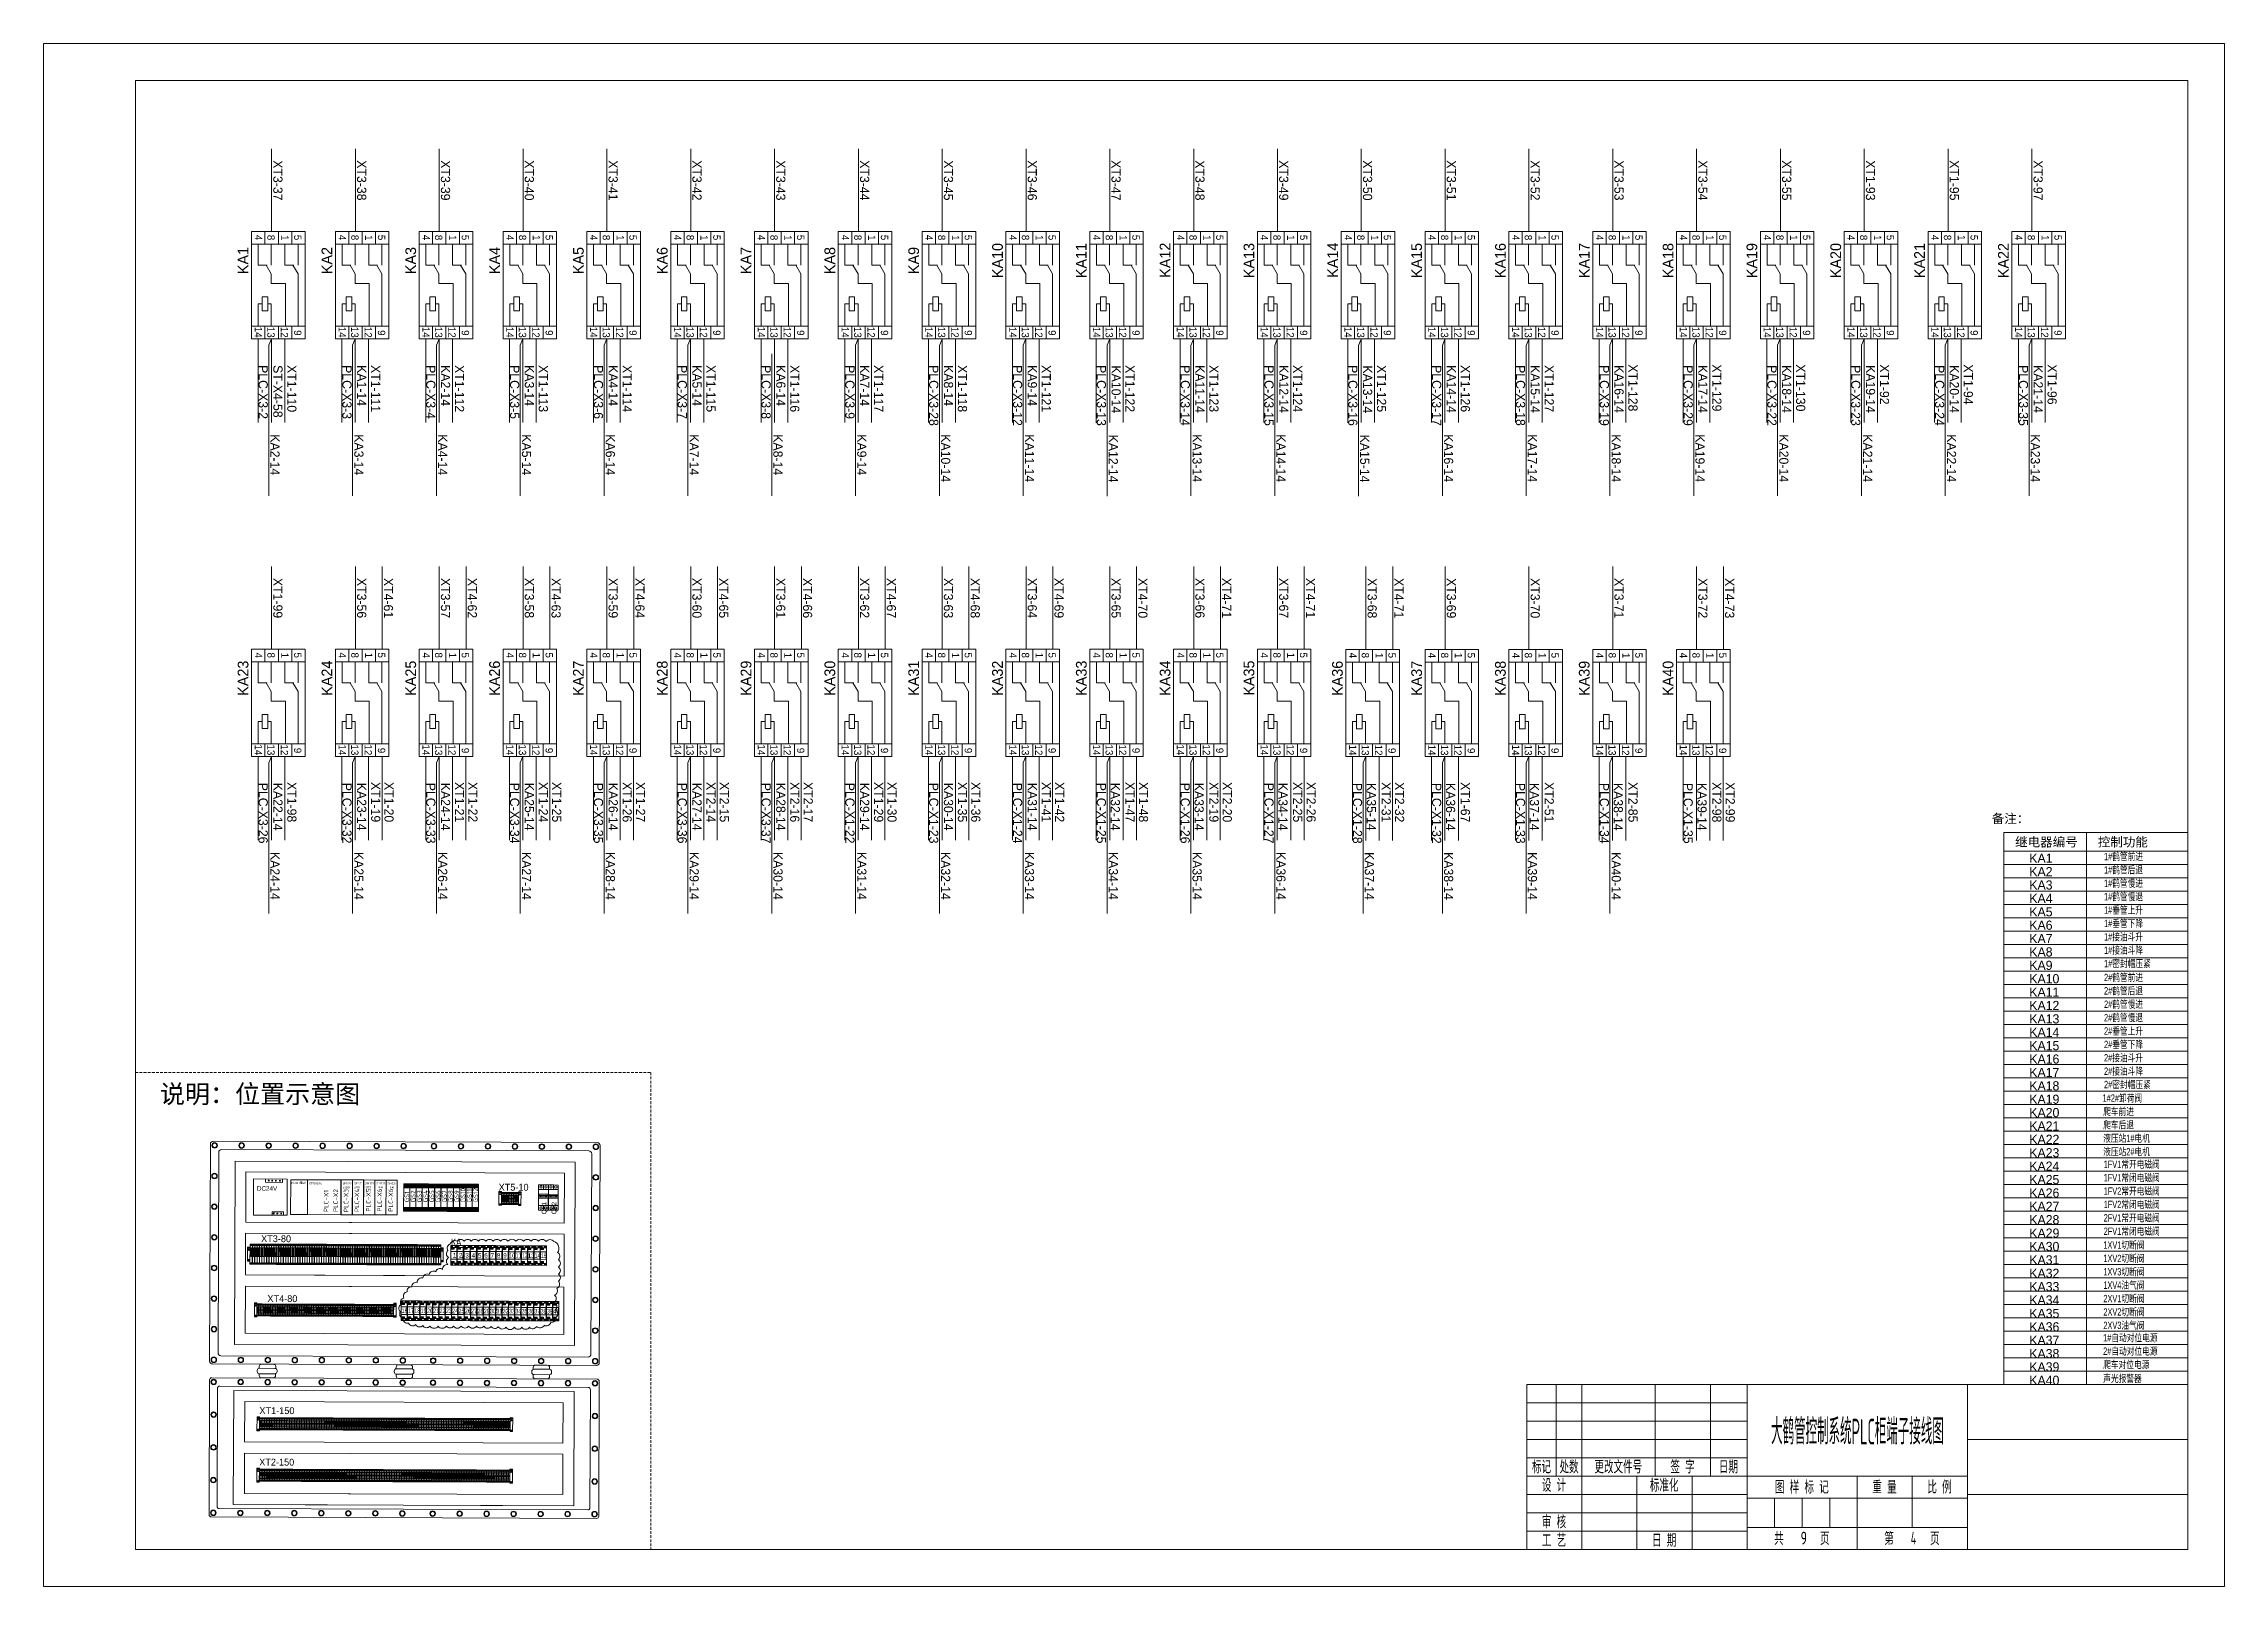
# Model space of a CAD drawing. Header units: millimetres. Extents: x 32721 to 103787, y 57624 to 127312.
# Drawn here: x 37450 to 41410, y 64731 to 67531 of the extents above; entities that cross this region are included whole.
import ezdxf
from ezdxf.enums import TextEntityAlignment as Align

# ---------------------------------------------------------------- set-up
doc = ezdxf.new("R2010")
doc.units = ezdxf.units.MM
doc.header["$LTSCALE"] = 10
doc.linetypes.add('DASHED', pattern=[0.75, 0.5, -0.25])
doc.layers.get('0').update_dxf_attribs({"lineweight": 18})
for name, color, linetype, lineweight in [('1轮廓实线层', 7, 'Continuous', 18), ('2细线层', 4, 'Continuous', 18), ('6文字层', 3, 'Continuous', 18), ('图框层', 7, 'Continuous', 18)]:
    doc.layers.add(name, color=color, linetype=linetype, lineweight=lineweight)
doc.styles.add('FS', font='')
doc.styles.get("Standard").update_dxf_attribs({"font": 'isocp.shx', "width": 0.707, "bigfont": 'hztxt.shx'})
doc.styles.add('样式 1', font='SIMYOU.TTF', dxfattribs={"width": 0.75})
doc.styles.get('FS').set_extended_font_data('宋体')

msp = doc.modelspace()

# ---------------------------------------------------------------- texts
at = {"color": 3, "style": 'FS'}
msp.add_text('说明：位置示意图', height=33.333, dxfattribs=at).set_placement((37660.75, 65607.49))
at = {"layer": '1轮廓实线层', "style": '样式 1'}
for s, height, rotation, p in [('XT3-37', 16.667, 270, (37866.56, 67318.86)), ('XT3-38', 16.667, 270, (38018.77, 67318.86)), ('XT3-39', 16.667, 270, (38170.98, 67318.86)), ('XT3-40', 16.667, 270, (38323.19, 67318.86)), ('XT3-41', 16.667, 270, (38475.4, 67318.86)), ('XT3-42', 16.667, 270, (38627.61, 67318.86)), ('XT3-43', 16.667, 270, (38779.82, 67318.86)), ('XT3-44', 16.667, 270, (38932.03, 67318.86)), ('XT3-45', 16.667, 270, (39084.24, 67318.86)), ('XT3-46', 16.667, 270, (39236.45, 67318.86)), ('XT3-47', 16.667, 270, (39388.66, 67318.86)), ('XT3-48', 16.667, 270, (39540.87, 67318.86)), ('XT3-49', 16.667, 270, (39693.08, 67318.86)), ('XT3-50', 16.667, 270, (39845.29, 67318.86)), ('XT3-51', 16.667, 270, (39997.5, 67318.86)), ('XT3-52', 16.667, 270, (40149.71, 67318.86)), ('XT3-53', 16.667, 270, (40301.92, 67318.86)), ('XT3-54', 16.667, 270, (40454.13, 67318.86)), ('XT3-55', 16.667, 270, (40606.34, 67318.86)), ('XT1-93', 16.667, 270, (40758.55, 67318.86)), ('XT1-95', 16.667, 270, (40910.76, 67318.86)), ('XT3-97', 16.667, 270, (41062.97, 67318.86)), ('4', 13.33, 270, (37833.12, 67183.4)), ('8', 13.33, 270, (37855.93, 67183.52)), ('1', 13.33, 270, (37881.12, 67183.12)), ('5', 13.33, 270, (37904.36, 67183.52)), ('4', 13.33, 270, (37985.33, 67183.4)), ('8', 13.33, 270, (38008.14, 67183.52)), ('1', 13.33, 270, (38033.33, 67183.12)), ('5', 13.33, 270, (38056.57, 67183.52)), ('4', 13.33, 270, (38137.54, 67183.4)), ('8', 13.33, 270, (38160.35, 67183.52)), ('1', 13.33, 270, (38185.54, 67183.12)), ('5', 13.33, 270, (38208.78, 67183.52)), ('4', 13.33, 270, (38289.75, 67183.4)), ('8', 13.33, 270, (38312.56, 67183.52)), ('1', 13.33, 270, (38337.75, 67183.12)), ('5', 13.33, 270, (38360.99, 67183.52)), ('4', 13.33, 270, (38441.96, 67183.4)), ('8', 13.33, 270, (38464.77, 67183.52)), ('1', 13.33, 270, (38489.96, 67183.12)), ('5', 13.33, 270, (38513.2, 67183.52)), ('4', 13.33, 270, (38594.17, 67183.4)), ('8', 13.33, 270, (38616.98, 67183.52)), ('1', 13.33, 270, (38642.17, 67183.12)), ('5', 13.33, 270, (38665.41, 67183.52)), ('4', 13.33, 270, (38746.38, 67183.4)), ('8', 13.33, 270, (38769.19, 67183.52)), ('1', 13.33, 270, (38794.38, 67183.12)), ('5', 13.33, 270, (38817.62, 67183.52)), ('4', 13.33, 270, (38898.59, 67183.4)), ('8', 13.33, 270, (38921.4, 67183.52)), ('1', 13.33, 270, (38946.59, 67183.12)), ('5', 13.33, 270, (38969.83, 67183.52)), ('4', 13.33, 270, (39050.8, 67183.4)), ('8', 13.33, 270, (39073.61, 67183.52)), ('1', 13.33, 270, (39098.8, 67183.12)), ('5', 13.33, 270, (39122.04, 67183.52)), ('4', 13.33, 270, (39203.01, 67183.4)), ('8', 13.33, 270, (39225.82, 67183.52)), ('1', 13.33, 270, (39251.01, 67183.12)), ('5', 13.33, 270, (39274.25, 67183.52)), ('4', 13.33, 270, (39355.22, 67183.4)), ('8', 13.33, 270, (39378.03, 67183.52)), ('1', 13.33, 270, (39403.22, 67183.12)), ('5', 13.33, 270, (39426.46, 67183.52)), ('4', 13.33, 270, (39507.43, 67183.4)), ('8', 13.33, 270, (39530.24, 67183.52)), ('1', 13.33, 270, (39555.43, 67183.12)), ('5', 13.33, 270, (39578.67, 67183.52)), ('4', 13.33, 270, (39659.64, 67183.4)), ('8', 13.33, 270, (39682.45, 67183.52)), ('1', 13.33, 270, (39707.64, 67183.12)), ('5', 13.33, 270, (39730.88, 67183.52)), ('4', 13.33, 270, (39811.85, 67183.4)), ('8', 13.33, 270, (39834.66, 67183.52)), ('1', 13.33, 270, (39859.85, 67183.12)), ('5', 13.33, 270, (39883.09, 67183.52)), ('4', 13.33, 270, (39964.06, 67183.4)), ('8', 13.33, 270, (39986.87, 67183.52)), ('1', 13.33, 270, (40012.06, 67183.12)), ('5', 13.33, 270, (40035.3, 67183.52)), ('4', 13.33, 270, (40116.27, 67183.4)), ('8', 13.33, 270, (40139.08, 67183.52)), ('1', 13.33, 270, (40164.27, 67183.12)), ('5', 13.33, 270, (40187.51, 67183.52)), ('4', 13.33, 270, (40268.48, 67183.4)), ('8', 13.33, 270, (40291.29, 67183.52)), ('1', 13.33, 270, (40316.48, 67183.12)), ('5', 13.33, 270, (40339.72, 67183.52)), ('4', 13.33, 270, (40420.69, 67183.4)), ('8', 13.33, 270, (40443.5, 67183.52)), ('1', 13.33, 270, (40468.69, 67183.12)), ('5', 13.33, 270, (40491.93, 67183.52)), ('4', 13.33, 270, (40572.9, 67183.4)), ('8', 13.33, 270, (40595.71, 67183.52)), ('1', 13.33, 270, (40620.9, 67183.12)), ('5', 13.33, 270, (40644.14, 67183.52)), ('4', 13.33, 270, (40725.11, 67183.4)), ('8', 13.33, 270, (40747.92, 67183.52)), ('1', 13.33, 270, (40773.11, 67183.12)), ('5', 13.33, 270, (40796.35, 67183.52)), ('4', 13.33, 270, (40877.32, 67183.4)), ('8', 13.33, 270, (40900.13, 67183.52)), ('1', 13.33, 270, (40925.32, 67183.12)), ('5', 13.33, 270, (40948.56, 67183.52)), ('4', 13.33, 270, (41029.53, 67183.4)), ('8', 13.33, 270, (41052.34, 67183.52)), ('1', 13.33, 270, (41077.53, 67183.12)), ('5', 13.33, 270, (41100.77, 67183.52)), ('14', 13.333, 270, (37832.97, 67016.57)), ('13', 13.333, 270, (37855.78, 67016.57)), ('12', 13.333, 270, (37880.06, 67016.57)), ('9', 13.33, 270, (37904.34, 67010.49)), ('14', 13.333, 270, (37985.18, 67016.57)), ('13', 13.333, 270, (38007.99, 67016.57)), ('12', 13.333, 270, (38032.27, 67016.57)), ('9', 13.33, 270, (38056.55, 67010.49)), ('14', 13.333, 270, (38137.39, 67016.57)), ('13', 13.333, 270, (38160.2, 67016.57)), ('12', 13.333, 270, (38184.48, 67016.57)), ('9', 13.33, 270, (38208.76, 67010.49)), ('14', 13.333, 270, (38289.6, 67016.57)), ('13', 13.333, 270, (38312.41, 67016.57)), ('12', 13.333, 270, (38336.69, 67016.57)), ('9', 13.33, 270, (38360.97, 67010.49)), ('14', 13.333, 270, (38441.81, 67016.57)), ('13', 13.333, 270, (38464.62, 67016.57)), ('12', 13.333, 270, (38488.9, 67016.57)), ('9', 13.33, 270, (38513.18, 67010.49)), ('14', 13.333, 270, (38594.02, 67016.57)), ('13', 13.333, 270, (38616.83, 67016.57)), ('12', 13.333, 270, (38641.11, 67016.57)), ('9', 13.33, 270, (38665.39, 67010.49)), ('14', 13.333, 270, (38746.23, 67016.57)), ('13', 13.333, 270, (38769.04, 67016.57)), ('12', 13.333, 270, (38793.32, 67016.57)), ('9', 13.33, 270, (38817.6, 67010.49)), ('14', 13.333, 270, (38898.44, 67016.57)), ('13', 13.333, 270, (38921.25, 67016.57)), ('12', 13.333, 270, (38945.53, 67016.57)), ('9', 13.33, 270, (38969.81, 67010.49)), ('14', 13.333, 270, (39050.65, 67016.57)), ('13', 13.333, 270, (39073.46, 67016.57)), ('12', 13.333, 270, (39097.74, 67016.57)), ('9', 13.33, 270, (39122.02, 67010.49)), ('14', 13.333, 270, (39202.86, 67016.57)), ('13', 13.333, 270, (39225.67, 67016.57)), ('12', 13.333, 270, (39249.95, 67016.57)), ('9', 13.33, 270, (39274.23, 67010.49)), ('14', 13.333, 270, (39355.07, 67016.57)), ('13', 13.333, 270, (39377.88, 67016.57)), ('12', 13.333, 270, (39402.16, 67016.57)), ('9', 13.33, 270, (39426.44, 67010.49)), ('14', 13.333, 270, (39507.28, 67016.57)), ('13', 13.333, 270, (39530.09, 67016.57)), ('12', 13.333, 270, (39554.37, 67016.57)), ('9', 13.33, 270, (39578.65, 67010.49)), ('14', 13.333, 270, (39659.49, 67016.57)), ('13', 13.333, 270, (39682.3, 67016.57)), ('12', 13.333, 270, (39706.58, 67016.57)), ('9', 13.33, 270, (39730.86, 67010.49)), ('14', 13.333, 270, (39811.7, 67016.57)), ('13', 13.333, 270, (39834.51, 67016.57)), ('12', 13.333, 270, (39858.79, 67016.57)), ('9', 13.33, 270, (39883.07, 67010.49)), ('14', 13.333, 270, (39963.91, 67016.57)), ('13', 13.333, 270, (39986.72, 67016.57)), ('12', 13.333, 270, (40011, 67016.57)), ('9', 13.33, 270, (40035.28, 67010.49)), ('14', 13.333, 270, (40116.12, 67016.57)), ('13', 13.333, 270, (40138.93, 67016.57)), ('12', 13.333, 270, (40163.21, 67016.57)), ('9', 13.33, 270, (40187.49, 67010.49)), ('14', 13.333, 270, (40268.33, 67016.57)), ('13', 13.333, 270, (40291.14, 67016.57)), ('12', 13.333, 270, (40315.42, 67016.57)), ('9', 13.33, 270, (40339.7, 67010.49)), ('14', 13.333, 270, (40420.54, 67016.57)), ('13', 13.333, 270, (40443.35, 67016.57)), ('12', 13.333, 270, (40467.63, 67016.57)), ('9', 13.33, 270, (40491.91, 67010.49)), ('14', 13.333, 270, (40572.75, 67016.57)), ('13', 13.333, 270, (40595.56, 67016.57)), ('12', 13.333, 270, (40619.84, 67016.57)), ('9', 13.33, 270, (40644.12, 67010.49)), ('14', 13.333, 270, (40724.96, 67016.57)), ('13', 13.333, 270, (40747.77, 67016.57)), ('12', 13.333, 270, (40772.05, 67016.57)), ('9', 13.33, 270, (40796.33, 67010.49)), ('14', 13.333, 270, (40877.17, 67016.57)), ('13', 13.333, 270, (40899.98, 67016.57)), ('12', 13.333, 270, (40924.26, 67016.57)), ('9', 13.33, 270, (40948.54, 67010.49)), ('14', 13.333, 270, (41029.38, 67016.57)), ('13', 13.333, 270, (41052.19, 67016.57)), ('12', 13.333, 270, (41076.47, 67016.57)), ('9', 13.33, 270, (41100.75, 67010.49)), ('PLC-X3-2', 16.667, 270, (37839.89, 66947.05)), ('ST-X4-58', 16.667, 270, (37866.64, 66947.05)), ('XT1-110', 16.667, 270, (37891.97, 66947.15)), ('PLC-X3-3', 16.667, 270, (37992.1, 66947.05)), ('KA1-14', 16.667, 270, (38018.85, 66947.05)), ('XT1-111', 16.667, 270, (38044.18, 66947.15)), ('PLC-X3-4', 16.667, 270, (38144.31, 66947.05)), ('KA2-14', 16.667, 270, (38171.06, 66947.05)), ('XT1-112', 16.667, 270, (38196.39, 66947.15)), ('PLC-X3-5', 16.667, 270, (38296.52, 66947.05)), ('KA3-14', 16.667, 270, (38323.27, 66947.05)), ('XT1-113', 16.667, 270, (38348.6, 66947.15)), ('PLC-X3-6', 16.667, 270, (38448.73, 66947.05)), ('KA4-14', 16.667, 270, (38475.48, 66947.05)), ('XT1-114', 16.667, 270, (38500.81, 66947.15)), ('PLC-X3-7', 16.667, 270, (38600.94, 66947.05)), ('KA5-14', 16.667, 270, (38627.69, 66947.05)), ('XT1-115', 16.667, 270, (38653.02, 66947.15)), ('PLC-X3-8', 16.667, 270, (38753.15, 66947.05)), ('KA6-14', 16.667, 270, (38779.9, 66947.05)), ('XT1-116', 16.667, 270, (38805.23, 66947.15)), ('PLC-X3-9', 16.667, 270, (38905.36, 66947.05)), ('KA7-14', 16.667, 270, (38932.11, 66947.05)), ('XT1-117', 16.667, 270, (38957.44, 66947.15)), ('PLC-X3-28', 16.667, 270, (39057.57, 66947.05)), ('KA8-14', 16.667, 270, (39084.32, 66947.05)), ('XT1-118', 16.667, 270, (39109.65, 66947.15)), ('PLC-X3-12', 16.667, 270, (39209.78, 66947.05)), ('KA9-14', 16.667, 270, (39236.53, 66947.05)), ('XT1-121', 16.667, 270, (39261.86, 66947.15)), ('PLC-X3-13', 16.667, 270, (39361.99, 66947.05)), ('KA10-14', 16.667, 270, (39388.74, 66946.4)), ('XT1-122', 16.667, 270, (39414.07, 66947.15)), ('PLC-X3-14', 16.667, 270, (39514.2, 66947.05)), ('KA11-14', 16.667, 270, (39540.95, 66947.05)), ('XT1-123', 16.667, 270, (39566.28, 66947.15)), ('PLC-X3-15', 16.667, 270, (39666.41, 66947.05)), ('KA12-14', 16.667, 270, (39693.16, 66947.05)), ('XT1-124', 16.667, 270, (39718.49, 66947.15)), ('PLC-X3-16', 16.667, 270, (39818.62, 66947.05)), ('KA13-14', 16.667, 270, (39845.37, 66946.4)), ('XT1-125', 16.667, 270, (39870.7, 66947.15)), ('PLC-X3-17', 16.667, 270, (39970.83, 66947.05)), ('KA14-14', 16.667, 270, (39997.58, 66947.05)), ('XT1-126', 16.667, 270, (40022.91, 66947.15)), ('PLC-X3-18', 16.667, 270, (40123.04, 66947.05)), ('KA15-14', 16.667, 270, (40149.79, 66947.05)), ('XT1-127', 16.667, 270, (40175.12, 66947.15)), ('PLC-X3-19', 16.667, 270, (40275.25, 66947.05)), ('KA16-14', 16.667, 270, (40302, 66947.05)), ('XT1-128', 16.667, 270, (40327.33, 66948.46)), ('PLC-X3-29', 16.667, 270, (40427.46, 66947.05)), ('KA17-14', 16.667, 270, (40454.21, 66947.05)), ('XT1-129', 16.667, 270, (40479.54, 66948.46)), ('PLC-X3-22', 16.667, 270, (40579.67, 66947.05)), ('KA18-14', 16.667, 270, (40606.42, 66947.05)), ('XT1-130', 16.667, 270, (40631.75, 66948.46)), ('PLC-X3-23', 16.667, 270, (40731.88, 66947.05)), ('KA19-14', 16.667, 270, (40758.63, 66947.05)), ('XT1-92', 16.667, 270, (40783.96, 66948.46)), ('PLC-X3-24', 16.667, 270, (40884.09, 66947.05)), ('KA20-14', 16.667, 270, (40910.84, 66947.05)), ('XT1-94', 16.667, 270, (40936.17, 66948.46)), ('PLC-X3-35', 16.667, 270, (41036.3, 66947.05)), ('KA21-14', 16.667, 270, (41063.05, 66947.05)), ('XT1-96', 16.667, 270, (41088.38, 66948.46)), ('KA2-14', 16.667, 270, (37861.45, 66821.45)), ('KA3-14', 16.667, 270, (38013.66, 66821.45)), ('KA4-14', 16.667, 270, (38165.87, 66821.45)), ('KA5-14', 16.667, 270, (38318.08, 66821.45)), ('KA6-14', 16.667, 270, (38470.3, 66821.45)), ('KA7-14', 16.667, 270, (38622.51, 66821.45)), ('KA8-14', 16.667, 270, (38774.72, 66821.45)), ('KA9-14', 16.667, 270, (38926.93, 66821.45)), ('KA10-14', 16.667, 270, (39079.14, 66821.45)), ('KA11-14', 16.667, 270, (39231.35, 66821.45)), ('KA12-14', 16.667, 270, (39383.56, 66820.8)), ('KA13-14', 16.667, 270, (39535.77, 66821.45)), ('KA14-14', 16.667, 270, (39687.98, 66821.45)), ('KA15-14', 16.667, 270, (39840.19, 66820.8)), ('KA16-14', 16.667, 270, (39992.4, 66821.45)), ('KA17-14', 16.667, 270, (40144.61, 66821.45)), ('KA18-14', 16.667, 270, (40296.82, 66821.45)), ('KA19-14', 16.667, 270, (40449.03, 66821.45)), ('KA20-14', 16.667, 270, (40601.24, 66821.45)), ('KA21-14', 16.667, 270, (40753.45, 66821.45)), ('KA22-14', 16.667, 270, (40905.66, 66821.45)), ('KA23-14', 16.667, 270, (41057.87, 66821.45)), ('XT1-99', 16.667, 270, (37866.56, 66560.83)), ('XT3-56', 16.667, 270, (38018.77, 66560.83)), ('XT4-61', 16.667, 270, (38067.37, 66560.83)), ('XT3-57', 16.667, 270, (38170.98, 66560.83)), ('XT4-62', 16.667, 270, (38219.58, 66560.83)), ('XT3-58', 16.667, 270, (38323.19, 66560.83)), ('XT4-63', 16.667, 270, (38371.79, 66560.83)), ('XT3-59', 16.667, 270, (38475.4, 66560.83)), ('XT4-64', 16.667, 270, (38524, 66560.83)), ('XT3-60', 16.667, 270, (38627.61, 66560.83)), ('XT4-65', 16.667, 270, (38676.21, 66560.83)), ('XT3-61', 16.667, 270, (38779.82, 66560.83)), ('XT4-66', 16.667, 270, (38828.42, 66560.83)), ('XT3-62', 16.667, 270, (38932.03, 66560.83)), ('XT4-67', 16.667, 270, (38980.63, 66560.83)), ('XT3-63', 16.667, 270, (39084.24, 66560.83)), ('XT4-68', 16.667, 270, (39132.84, 66560.83)), ('XT3-64', 16.667, 270, (39236.45, 66560.83)), ('XT4-69', 16.667, 270, (39285.05, 66560.83)), ('XT3-65', 16.667, 270, (39388.66, 66560.83)), ('XT4-70', 16.667, 270, (39437.26, 66560.83)), ('XT3-66', 16.667, 270, (39540.87, 66560.83)), ('XT4-71', 16.667, 270, (39589.47, 66560.83)), ('XT3-67', 16.667, 270, (39693.08, 66560.83)), ('XT4-71', 16.667, 270, (39741.68, 66560.83)), ('XT3-68', 16.667, 270, (39853.69, 66560.57)), ('XT4-71', 16.667, 270, (39902.29, 66560.57)), ('XT3-69', 16.667, 270, (39997.5, 66560.57)), ('XT3-70', 16.667, 270, (40149.71, 66560.57)), ('XT3-71', 16.667, 270, (40301.92, 66560.57)), ('XT3-72', 16.667, 270, (40454.13, 66560.57)), ('XT4-73', 16.667, 270, (40502.73, 66560.57)), ('4', 13.33, 270, (37833.12, 66425.37)), ('8', 13.33, 270, (37855.93, 66425.49)), ('1', 13.33, 270, (37881.12, 66425.09)), ('5', 13.33, 270, (37904.36, 66425.49)), ('4', 13.33, 270, (37985.33, 66425.37)), ('8', 13.33, 270, (38008.14, 66425.49)), ('1', 13.33, 270, (38033.33, 66425.09)), ('5', 13.33, 270, (38056.57, 66425.49)), ('4', 13.33, 270, (38137.54, 66425.37)), ('8', 13.33, 270, (38160.35, 66425.49)), ('1', 13.33, 270, (38185.54, 66425.09)), ('5', 13.33, 270, (38208.78, 66425.49)), ('4', 13.33, 270, (38289.75, 66425.37)), ('8', 13.33, 270, (38312.56, 66425.49)), ('1', 13.33, 270, (38337.75, 66425.09)), ('5', 13.33, 270, (38360.99, 66425.49)), ('4', 13.33, 270, (38441.96, 66425.37)), ('8', 13.33, 270, (38464.77, 66425.49)), ('1', 13.33, 270, (38489.96, 66425.09)), ('5', 13.33, 270, (38513.2, 66425.49)), ('4', 13.33, 270, (38594.17, 66425.37)), ('8', 13.33, 270, (38616.98, 66425.49)), ('1', 13.33, 270, (38642.17, 66425.09)), ('5', 13.33, 270, (38665.41, 66425.49)), ('4', 13.33, 270, (38746.38, 66425.37)), ('8', 13.33, 270, (38769.19, 66425.49)), ('1', 13.33, 270, (38794.38, 66425.09)), ('5', 13.33, 270, (38817.62, 66425.49)), ('4', 13.33, 270, (38898.59, 66425.37)), ('8', 13.33, 270, (38921.4, 66425.49)), ('1', 13.33, 270, (38946.59, 66425.09)), ('5', 13.33, 270, (38969.83, 66425.49)), ('4', 13.33, 270, (39050.8, 66425.37)), ('8', 13.33, 270, (39073.61, 66425.49)), ('1', 13.33, 270, (39098.8, 66425.09)), ('5', 13.33, 270, (39122.04, 66425.49)), ('4', 13.33, 270, (39203.01, 66425.37)), ('8', 13.33, 270, (39225.82, 66425.49)), ('1', 13.33, 270, (39251.01, 66425.09)), ('5', 13.33, 270, (39274.25, 66425.49)), ('4', 13.33, 270, (39355.22, 66425.37)), ('8', 13.33, 270, (39378.03, 66425.49)), ('1', 13.33, 270, (39403.22, 66425.09)), ('5', 13.33, 270, (39426.46, 66425.49)), ('4', 13.33, 270, (39507.43, 66425.37)), ('8', 13.33, 270, (39530.24, 66425.49)), ('1', 13.33, 270, (39555.43, 66425.09)), ('5', 13.33, 270, (39578.67, 66425.49)), ('4', 13.33, 270, (39659.64, 66425.37)), ('8', 13.33, 270, (39682.45, 66425.49)), ('1', 13.33, 270, (39707.64, 66425.09)), ('5', 13.33, 270, (39730.88, 66425.49)), ('4', 13.33, 270, (39820.25, 66425.11)), ('8', 13.33, 270, (39843.06, 66425.23)), ('1', 13.33, 270, (39868.25, 66424.83)), ('5', 13.33, 270, (39891.49, 66425.23)), ('4', 13.33, 270, (39964.06, 66425.11)), ('8', 13.33, 270, (39986.87, 66425.23)), ('1', 13.33, 270, (40012.06, 66424.83)), ('5', 13.33, 270, (40035.3, 66425.23)), ('4', 13.33, 270, (40116.27, 66425.11)), ('8', 13.33, 270, (40139.08, 66425.23)), ('1', 13.33, 270, (40164.27, 66424.83)), ('5', 13.33, 270, (40187.51, 66425.23)), ('4', 13.33, 270, (40268.48, 66425.11)), ('8', 13.33, 270, (40291.29, 66425.23)), ('1', 13.33, 270, (40316.48, 66424.83)), ('5', 13.33, 270, (40339.72, 66425.23)), ('4', 13.33, 270, (40420.69, 66425.11)), ('8', 13.33, 270, (40443.5, 66425.23)), ('1', 13.33, 270, (40468.69, 66424.83)), ('5', 13.33, 270, (40491.93, 66425.23)), ('14', 13.333, 270, (37832.97, 66258.54)), ('13', 13.333, 270, (37855.78, 66258.54)), ('12', 13.333, 270, (37880.06, 66258.54)), ('9', 13.33, 270, (37904.34, 66252.46)), ('14', 13.333, 270, (37985.18, 66258.54)), ('13', 13.333, 270, (38007.99, 66258.54)), ('12', 13.333, 270, (38032.27, 66258.54)), ('9', 13.33, 270, (38056.55, 66252.46)), ('14', 13.333, 270, (38137.39, 66258.54)), ('13', 13.333, 270, (38160.2, 66258.54)), ('12', 13.333, 270, (38184.48, 66258.54)), ('9', 13.33, 270, (38208.76, 66252.46)), ('14', 13.333, 270, (38289.6, 66258.54)), ('13', 13.333, 270, (38312.41, 66258.54)), ('12', 13.333, 270, (38336.69, 66258.54)), ('9', 13.33, 270, (38360.97, 66252.46)), ('14', 13.333, 270, (38441.81, 66258.54)), ('13', 13.333, 270, (38464.62, 66258.54)), ('12', 13.333, 270, (38488.9, 66258.54)), ('9', 13.33, 270, (38513.18, 66252.46)), ('14', 13.333, 270, (38594.02, 66258.54)), ('13', 13.333, 270, (38616.83, 66258.54)), ('12', 13.333, 270, (38641.11, 66258.54)), ('9', 13.33, 270, (38665.39, 66252.46)), ('14', 13.333, 270, (38746.23, 66258.54)), ('13', 13.333, 270, (38769.04, 66258.54)), ('12', 13.333, 270, (38793.32, 66258.54)), ('9', 13.33, 270, (38817.6, 66252.46)), ('14', 13.333, 270, (38898.44, 66258.54)), ('13', 13.333, 270, (38921.25, 66258.54)), ('12', 13.333, 270, (38945.53, 66258.54)), ('9', 13.33, 270, (38969.81, 66252.46)), ('14', 13.333, 270, (39050.65, 66258.54)), ('13', 13.333, 270, (39073.46, 66258.54)), ('12', 13.333, 270, (39097.74, 66258.54)), ('9', 13.33, 270, (39122.02, 66252.46)), ('14', 13.333, 270, (39202.86, 66258.54)), ('13', 13.333, 270, (39225.67, 66258.54)), ('12', 13.333, 270, (39249.95, 66258.54)), ('9', 13.33, 270, (39274.23, 66252.46)), ('14', 13.333, 270, (39355.07, 66258.54)), ('13', 13.333, 270, (39377.88, 66258.54)), ('12', 13.333, 270, (39402.16, 66258.54)), ('9', 13.33, 270, (39426.44, 66252.46)), ('14', 13.333, 270, (39507.28, 66258.54)), ('13', 13.333, 270, (39530.09, 66258.54)), ('12', 13.333, 270, (39554.37, 66258.54)), ('9', 13.33, 270, (39578.65, 66252.46)), ('14', 13.333, 270, (39659.49, 66258.54)), ('13', 13.333, 270, (39682.3, 66258.54)), ('12', 13.333, 270, (39706.58, 66258.54)), ('9', 13.33, 270, (39730.86, 66252.46)), ('14', 13.333, 270, (39820.1, 66258.28)), ('13', 13.333, 270, (39842.91, 66258.28)), ('12', 13.333, 270, (39867.19, 66258.28)), ('9', 13.33, 270, (39891.47, 66252.2)), ('14', 13.333, 270, (39963.91, 66258.28)), ('13', 13.333, 270, (39986.72, 66258.28)), ('12', 13.333, 270, (40011, 66258.28)), ('9', 13.33, 270, (40035.28, 66252.2)), ('14', 13.333, 270, (40116.12, 66258.28)), ('13', 13.333, 270, (40138.93, 66258.28)), ('12', 13.333, 270, (40163.21, 66258.28)), ('9', 13.33, 270, (40187.49, 66252.2)), ('14', 13.333, 270, (40268.33, 66258.28)), ('13', 13.333, 270, (40291.14, 66258.28)), ('12', 13.333, 270, (40315.42, 66258.28)), ('9', 13.33, 270, (40339.7, 66252.2)), ('14', 13.333, 270, (40420.54, 66258.28)), ('13', 13.333, 270, (40443.35, 66258.28)), ('12', 13.333, 270, (40467.63, 66258.28)), ('9', 13.33, 270, (40491.91, 66252.2)), ('PLC-X3-26', 16.667, 270, (37839.89, 66189.02)), ('KA22-14', 16.667, 270, (37866.64, 66189.02)), ('XT1-98', 16.667, 270, (37891.97, 66190.43)), ('PLC-X3-32', 16.667, 270, (37992.1, 66189.02)), ('KA23-14', 16.667, 270, (38018.85, 66189.02)), ('XT1-19', 16.667, 270, (38044.18, 66190.43)), ('XT1-20', 16.667, 270, (38068.48, 66190.43)), ('PLC-X3-33', 16.667, 270, (38144.31, 66189.02)), ('KA24-14', 16.667, 270, (38171.06, 66189.02)), ('XT1-21', 16.667, 270, (38196.39, 66190.43)), ('XT1-22', 16.667, 270, (38220.69, 66190.43)), ('PLC-X3-34', 16.667, 270, (38296.52, 66189.02)), ('KA25-14', 16.667, 270, (38323.27, 66189.02)), ('XT1-24', 16.667, 270, (38348.6, 66190.43)), ('XT1-25', 16.667, 270, (38372.9, 66190.43)), ('PLC-X3-35', 16.667, 270, (38448.73, 66189.02)), ('KA26-14', 16.667, 270, (38475.48, 66189.02)), ('XT1-26', 16.667, 270, (38500.81, 66190.43)), ('XT1-27', 16.667, 270, (38525.11, 66190.43)), ('PLC-X3-36', 16.667, 270, (38600.94, 66189.02)), ('KA27-14', 16.667, 270, (38627.69, 66189.02)), ('XT2-14', 16.667, 270, (38653.02, 66190.43)), ('XT2-15', 16.667, 270, (38677.32, 66190.43)), ('PLC-X3-37', 16.667, 270, (38753.15, 66189.02)), ('KA28-14', 16.667, 270, (38779.9, 66189.02)), ('XT2-16', 16.667, 270, (38805.23, 66190.43)), ('XT2-17', 16.667, 270, (38829.53, 66190.43)), ('PLC-X1-22', 16.667, 270, (38905.36, 66189.02)), ('KA29-14', 16.667, 270, (38932.11, 66189.02)), ('XT1-29', 16.667, 270, (38957.44, 66190.43)), ('XT1-30', 16.667, 270, (38981.74, 66190.43)), ('PLC-X1-23', 16.667, 270, (39057.57, 66189.02)), ('KA30-14', 16.667, 270, (39084.32, 66189.02)), ('XT1-35', 16.667, 270, (39109.65, 66190.43)), ('XT1-36', 16.667, 270, (39133.95, 66190.43)), ('PLC-X1-24', 16.667, 270, (39209.78, 66189.02)), ('KA31-14', 16.667, 270, (39236.53, 66189.02)), ('XT1-41', 16.667, 270, (39261.86, 66190.43)), ('XT1-42', 16.667, 270, (39286.16, 66190.43)), ('PLC-X1-25', 16.667, 270, (39361.99, 66189.02)), ('KA32-14', 16.667, 270, (39387.24, 66189.02)), ('XT1-47', 16.667, 270, (39414.07, 66190.43)), ('XT1-48', 16.667, 270, (39438.37, 66190.43)), ('PLC-X1-26', 16.667, 270, (39514.2, 66189.02)), ('KA33-14', 16.667, 270, (39539.45, 66189.02)), ('XT2-19', 16.667, 270, (39566.28, 66190.43)), ('XT2-20', 16.667, 270, (39590.58, 66190.43)), ('PLC-X1-27', 16.667, 270, (39666.41, 66189.02)), ('KA34-14', 16.667, 270, (39691.66, 66189.02)), ('XT2-25', 16.667, 270, (39718.49, 66190.43)), ('XT2-26', 16.667, 270, (39742.79, 66190.43)), ('PLC-X1-28', 16.667, 270, (39827.02, 66188.76)), ('KA35-14', 16.667, 270, (39852.27, 66188.76)), ('XT2-31', 16.667, 270, (39879.1, 66190.17)), ('XT2-32', 16.667, 270, (39903.4, 66190.17)), ('PLC-X1-32', 16.667, 270, (39970.83, 66188.76)), ('KA36-14', 16.667, 270, (39996.08, 66188.76)), ('XT1-67', 16.667, 270, (40022.91, 66190.17)), ('PLC-X1-33', 16.667, 270, (40123.04, 66188.76)), ('KA37-14', 16.667, 270, (40148.29, 66188.76)), ('XT2-51', 16.667, 270, (40175.12, 66190.17)), ('PLC-X1-34', 16.667, 270, (40275.25, 66188.76)), ('KA38-14', 16.667, 270, (40300.5, 66188.76)), ('XT2-85', 16.667, 270, (40327.33, 66190.17)), ('PLC-X1-35', 16.667, 270, (40427.46, 66188.76)), ('KA39-14', 16.667, 270, (40452.71, 66188.76)), ('XT2-98', 16.667, 270, (40479.54, 66190.17)), ('XT2-99', 16.667, 270, (40503.84, 66190.17)), ('KA24-14', 16.667, 270, (37861.45, 66063.42)), ('KA25-14', 16.667, 270, (38013.66, 66063.42)), ('KA26-14', 16.667, 270, (38165.87, 66063.42)), ('KA27-14', 16.667, 270, (38318.08, 66063.42)), ('KA28-14', 16.667, 270, (38470.3, 66063.42)), ('KA29-14', 16.667, 270, (38622.51, 66063.42)), ('KA30-14', 16.667, 270, (38774.72, 66063.42)), ('KA31-14', 16.667, 270, (38926.93, 66063.42)), ('KA32-14', 16.667, 270, (39079.14, 66063.42)), ('KA33-14', 16.667, 270, (39231.35, 66063.42)), ('KA34-14', 16.667, 270, (39383.56, 66063.42)), ('KA35-14', 16.667, 270, (39535.77, 66063.42)), ('KA36-14', 16.667, 270, (39687.98, 66063.42)), ('KA37-14', 16.667, 270, (39848.59, 66063.16)), ('KA38-14', 16.667, 270, (39992.4, 66063.16)), ('KA39-14', 16.667, 270, (40144.61, 66063.16)), ('KA40-14', 16.667, 270, (40296.82, 66063.16)), ('CPU314C', 3.785, 359.79316, (37931.59, 65460.36))]:
    msp.add_text(s, height=height, rotation=rotation, dxfattribs=at).set_placement(p)
for s, p in [('KA10', (39191.35, 67136.85)), ('KA11', (39343.56, 67136.85)), ('KA12', (39495.77, 67137.49)), ('KA13', (39647.98, 67136.85)), ('KA14', (39800.19, 67137.49)), ('KA15', (39952.4, 67136.85)), ('KA16', (40104.61, 67136.85)), ('KA17', (40256.82, 67136.85)), ('KA18', (40409.03, 67136.85)), ('KA19', (40561.24, 67136.85)), ('KA20', (40713.45, 67136.85)), ('KA21', (40865.66, 67136.85)), ('KA22', (41017.87, 67136.85)), ('KA1', (37821.46, 67136.85)), ('KA2', (37973.67, 67136.85)), ('KA3', (38125.88, 67136.85)), ('KA4', (38278.09, 67136.85)), ('KA5', (38430.3, 67136.85)), ('KA6', (38582.51, 67136.85)), ('KA7', (38734.72, 67136.85)), ('KA8', (38886.93, 67136.85)), ('KA9', (39039.14, 67136.85)), ('KA23', (37821.46, 66378.82)), ('KA24', (37973.67, 66378.82)), ('KA25', (38125.88, 66378.82)), ('KA26', (38278.09, 66378.82)), ('KA27', (38430.3, 66378.82)), ('KA28', (38582.51, 66378.82)), ('KA29', (38734.72, 66378.82)), ('KA30', (38886.93, 66378.82)), ('KA31', (39039.14, 66378.82)), ('KA32', (39191.35, 66378.82)), ('KA33', (39343.56, 66378.82)), ('KA34', (39495.77, 66378.82)), ('KA35', (39647.98, 66379.08)), ('KA36', (39808.59, 66378.56)), ('KA38', (40104.61, 66378.56)), ('KA40', (40409.03, 66378.56)), ('KA37', (39952.4, 66378.56)), ('KA39', (40256.82, 66378.56))]:
    msp.add_text(s, height=19.444, rotation=90, dxfattribs=at).set_placement(p, align=Align.CENTER)
for s, p in [('备注：', (40987.07, 66115.72)), ('继电器编号', (41029.51, 66073.28)), ('控制功能', (41179.68, 66073.28)), ('KA1', (41055.34, 66043.73)), ('KA2', (41055.34, 66019.43)), ('KA3', (41055.34, 65995.13)), ('KA4', (41055.34, 65970.83)), ('KA5', (41055.34, 65946.53)), ('KA6', (41055.34, 65922.23)), ('KA7', (41055.34, 65897.93)), ('KA8', (41055.34, 65873.63)), ('KA9', (41055.34, 65849.33)), ('KA10', (41055.34, 65825.03)), ('KA11', (41055.34, 65800.73)), ('KA12', (41055.34, 65776.43)), ('KA13', (41055.34, 65752.13)), ('KA14', (41055.34, 65727.83)), ('KA15', (41055.34, 65703.53)), ('KA16', (41055.34, 65679.23)), ('KA17', (41055.34, 65654.93)), ('KA18', (41055.34, 65630.63)), ('KA19', (41055.34, 65606.33)), ('KA20', (41055.34, 65582.03)), ('KA21', (41055.34, 65557.73)), ('KA22', (41055.34, 65533.43)), ('KA23', (41055.34, 65509.13)), ('KA24', (41055.34, 65484.83)), ('KA25', (41055.34, 65460.53)), ('KA26', (41055.34, 65436.23)), ('KA27', (41055.34, 65411.93)), ('KA28', (41055.34, 65387.63)), ('KA29', (41055.34, 65363.33)), ('KA30', (41055.34, 65339.03)), ('KA31', (41055.34, 65314.73)), ('KA32', (41055.34, 65290.43)), ('KA33', (41055.34, 65266.13)), ('KA34', (41055.34, 65241.83)), ('KA35', (41055.34, 65217.53)), ('KA36', (41055.34, 65193.23)), ('KA37', (41055.34, 65168.93)), ('KA38', (41055.34, 65144.63)), ('KA39', (41055.34, 65120.54)), ('KA40', (41055.34, 65096.24))]:
    msp.add_text(s, height=16.667, dxfattribs=at).set_placement(p)
at = {"layer": '1轮廓实线层', "style": '样式 1', "width": 0.75}
for s, p in [('1#鹤管前进', (41190.99, 66048.48)), ('1#鹤管后退', (41190.99, 66024.18)), ('1#鹤管慢进', (41190.99, 65999.88)), ('1#鹤管慢退', (41190.99, 65975.58)), ('1#垂管上升', (41190.99, 65951.28)), ('1#垂管下降', (41190.99, 65926.98)), ('1#接油斗升', (41190.99, 65902.68)), ('1#接油斗降', (41190.99, 65878.38)), ('1#密封帽压紧', (41190.99, 65854.18)), ('2#鹤管前进', (41190.99, 65828.96)), ('2#鹤管后退', (41190.99, 65804.66)), ('2#鹤管慢进', (41190.99, 65780.36)), ('2#鹤管慢退', (41190.99, 65756.06)), ('2#垂管上升', (41190.99, 65731.76)), ('2#垂管下降', (41190.99, 65707.46)), ('2#接油斗升', (41190.99, 65683.16)), ('2#接油斗降', (41190.99, 65658.86)), ('1#2#卸荷阀', (41188.41, 65609.95)), ('2#密封帽压紧', (41190.99, 65634.66)), ('爬车前进', (41189.4, 65585.65)), ('爬车后退', (41189.4, 65561.35)), ('液压站1#电机', (41189.4, 65537.05)), ('液压站2#电机', (41189.4, 65512.75)), ('1FV1常开电磁阀', (41190.37, 65489.87)), ('1FV1常闭电磁阀', (41190.37, 65465.57)), ('1FV2常开电磁阀', (41190.37, 65441.27)), ('1FV2常闭电磁阀', (41190.37, 65416.97)), ('2FV1常开电磁阀', (41190.37, 65392.67)), ('2FV1常闭电磁阀', (41190.37, 65368.37)), ('1XV1切断阀', (41189.8, 65343.41)), ('1XV2切断阀', (41189.8, 65319.11)), ('1XV3切断阀', (41189.8, 65294.81)), ('2XV1切断阀', (41189.8, 65246.21)), ('1XV4油气阀', (41189.8, 65270.51)), ('2XV2切断阀', (41189.8, 65221.91)), ('1#自动对位电源', (41189.32, 65174.98)), ('2XV3油气阀', (41189.8, 65197.61)), ('2#自动对位电源', (41189.32, 65150.68)), ('爬车对位电源', (41189.32, 65126.38)), ('声光报警器', (41189.51, 65101.15))]:
    msp.add_text(s, height=13.333, dxfattribs=at).set_placement(p)
at = {"layer": '1轮廓实线层'}
for s, p in [('PS307电源', (37899.13, 65460.77)), ('SM322', (37992.62, 65460.14)), ('SM321', (38013.11, 65460.07)), ('SM321', (38033.52, 65460)), ('SM331', (38053.88, 65459.92)), ('SM331', (38074.09, 65459.85)), ('32DO', (37992.6, 65452.95)), ('32DI', (38013.09, 65452.88)), ('32DI', (38033.49, 65452.8)), ('8AI', (38057.67, 65452.72)), ('8AI', (38077.88, 65452.64))]:
    msp.add_text(s, height=3.785, rotation=359.79316, dxfattribs=at).set_placement(p)
at = {"layer": '6文字层', "style": '样式 1'}
for s, height, rotation, p in [('XT5-10', 12.404, 359.79316, (38275.73, 65448.87)), ('DC24V', 8.269, 359.79316, (37836.85, 65448.66)), ('QF1', 8.269, 89.79316, (38362.28, 65405.86)), ('QF2', 8.269, 89.79316, (38380.35, 65405.79)), ('XT3-80', 12.404, 359.79316, (37844.44, 65355.4)), ('1', 8.27, 359.79316, (38192.35, 65327.27)), ('2', 8.27, 359.79316, (38203.82, 65327.23)), ('3', 8.27, 359.79316, (38215.29, 65327.19)), ('4', 8.27, 359.79316, (38226.76, 65327.15)), ('5', 8.27, 359.79316, (38238.24, 65327.11)), ('6', 8.27, 359.79316, (38249.71, 65327.07)), ('7', 8.27, 359.79316, (38261.18, 65327.03)), ('8', 8.27, 359.79316, (38272.66, 65326.98)), ('9', 8.27, 359.79316, (38284.13, 65326.94)), ('XT4-80', 12.404, 359.79316, (37855.91, 65246.64)), ('XT1-150', 12.404, 359.79316, (37841.35, 65043.35)), ('XT2-150', 12.404, 359.79316, (37841.01, 64949.91))]:
    msp.add_text(s, height=height, rotation=rotation, dxfattribs=at).set_placement(p)
at = {"layer": '6文字层'}
for s, height, rotation, p in [('PLC-X1', 8.269, 89.79316, (37966.6, 65409.97)), ('PLC-X2', 8.269, 89.79316, (37983.95, 65409.91)), ('PLC-X3', 8.269, 89.79316, (38002.78, 65409.84)), ('PLC-X4', 8.269, 89.79316, (38022.48, 65410.07)), ('PLC-X5', 8.269, 89.79316, (38043.32, 65410.6)), ('PLC-X6', 8.269, 89.79316, (38063.68, 65410.53)), ('PLC-X6', 8.269, 89.79316, (38083.9, 65410.45)), ('GS1', 8.269, 89.79316, (38113.25, 65427.89)), ('GS2', 8.269, 89.79316, (38124.52, 65427.85)), ('GS3', 8.269, 89.79316, (38135.79, 65427.8)), ('GS4', 8.269, 89.79316, (38147.07, 65427.76)), ('GS5', 8.269, 89.79316, (38158.34, 65427.72)), ('GS6', 8.269, 89.79316, (38169.76, 65427.68)), ('GS7', 8.269, 89.79316, (38181.19, 65427.64)), ('GS8', 8.269, 89.79316, (38192.39, 65427.6)), ('GS9', 8.269, 89.79316, (38203.82, 65427.56)), ('GS10', 8.269, 89.79316, (38215.24, 65427.52)), ('GS11', 8.269, 89.79316, (38226.67, 65427.48)), ('GS12', 8.269, 89.7932, (38238.09, 65427.44)), ('KA', 12.635, 359.79316, (38189.05, 65349.14))]:
    msp.add_text(s, height=height, rotation=rotation, dxfattribs=at).set_placement(p)
at = {"layer": '6文字层', "style": '样式 1', "width": 0.7}
for s, p in [('10', (38295.05, 65326.9)), ('11', (38306.52, 65326.86)), ('121', (38317.99, 65326.82)), ('13', (38329.47, 65326.78)), ('14', (38340.94, 65326.74)), ('15', (38352.41, 65326.7)), ('16', (38099.64, 65226.68)), ('17', (38111.11, 65226.64)), ('18', (38122.59, 65226.6)), ('19', (38134.06, 65226.56)), ('20', (38145.53, 65226.52)), ('21', (38157, 65226.47)), ('22', (38168.48, 65226.43)), ('23', (38179.95, 65226.39)), ('24', (38191.42, 65226.35)), ('25', (38202.9, 65226.31)), ('26', (38214.37, 65226.27)), ('27', (38225.84, 65226.23)), ('28', (38237.31, 65226.18)), ('29', (38248.79, 65226.14)), ('30', (38260.26, 65226.1)), ('31', (38271.73, 65226.06)), ('32', (38283.21, 65226.02)), ('33', (38294.68, 65225.98)), ('34', (38306.15, 65225.94)), ('35', (38317.63, 65225.9)), ('36', (38329.1, 65225.85)), ('37', (38340.57, 65225.81)), ('38', (38352.04, 65225.77)), ('39', (38363.52, 65225.73)), ('40', (38374.99, 65225.69))]:
    msp.add_text(s, height=8.269, rotation=359.79316, dxfattribs=at).set_placement(p)
at = {"layer": '6文字层', "width": 0.707}
for s, p in [('标记', (40169.53, 64947.17)), ('处数', (40219.53, 64947.17))]:
    msp.add_text(s, height=23.333, dxfattribs=at).set_placement(p, align=Align.MIDDLE_CENTER)
at = {"layer": '6文字层', "char_height": 23.333, "attachment_point": 5}
for s, insert, width in [(' 更改文件号 ', (40304.23, 64947.17), 139.6325), (' 签 字 ', (40420.89, 64947.17), 81.305), (' 日期 ', (40504.23, 64947.17), 65.3975), (' 设 计 ', (40187.56, 64913.87), 81.305), (' 标准化 ', (40387.56, 64913.87), 90.9673), (' 图 样 标 记 ', (40637.56, 64910.5), 163.4348), (' 重 量 ', (40787.56, 64910.5), 81.305), (' 比 例 ', (40887.56, 64910.5), 81.305), (' 工 艺 ', (40187.56, 64813.84), 81.305), (' 审 核 ', (40187.56, 64847.17), 81.305), (' 日 期 ', (40387.56, 64813.84), 81.305), ('共       页', (40642.18, 64817.17), 156.9245), ('第       页', (40842.18, 64817.17), 156.7183)]:
    msp.add_mtext(s, dxfattribs=dict(at, insert=insert, width=width))
at = {"layer": '6文字层'}
for tag, p, height, width in [('大鹤管控制系统PLC柜端子接线图', (40586.45, 64988.07), 46.67, 0.446978), ('9', (40640.03, 64806.48), 23.33, 0.74953), ('4', (40840.03, 64806.48), 23.33, 0.62262)]:
    msp.add_attdef(tag, p, '', height=height, dxfattribs=dict(at, width=width))

# ---------------------------------------------------------------- linework, layer by layer
at = {"layer": '1轮廓实线层'}
for p, q in [((37863.6, 67189.3), (37863.6, 67339.68)), ((38015.81, 67189.3), (38015.81, 67339.68)), ((38168.02, 67189.3), (38168.02, 67339.68)), ((38320.23, 67189.3), (38320.23, 67339.68)), ((38472.44, 67189.3), (38472.44, 67339.68)), ((38624.65, 67189.3), (38624.65, 67339.68)), ((38776.86, 67189.3), (38776.86, 67339.68)), ((38929.07, 67189.3), (38929.07, 67339.68)), ((39081.28, 67189.3), (39081.28, 67339.68)), ((39233.49, 67189.3), (39233.49, 67339.68)), ((39385.7, 67189.3), (39385.7, 67339.68)), ((39537.91, 67189.3), (39537.91, 67339.68)), ((39690.12, 67189.3), (39690.12, 67339.68)), ((39842.33, 67189.3), (39842.33, 67339.68)), ((39994.55, 67189.3), (39994.55, 67339.68)), ((40146.76, 67189.3), (40146.76, 67339.68)), ((40298.97, 67189.3), (40298.97, 67339.68)), ((40451.18, 67189.3), (40451.18, 67339.68)), ((40603.39, 67189.3), (40603.39, 67339.68)), ((40755.6, 67189.3), (40755.6, 67339.68)), ((40907.81, 67189.3), (40907.81, 67339.68)), ((41060.02, 67189.3), (41060.02, 67339.68)), ((37827.15, 66994.9), (37827.15, 67189.3)), ((37924.35, 67189.3), (37827.15, 67189.3)), ((37924.35, 67166.32), (37827.15, 67166.32)), ((37839.25, 67128.64), (37839.25, 67166.32)), ((37851.45, 67166.32), (37851.45, 67189.3)), ((37862.97, 67128.64), (37862.97, 67166.32)), ((37875.75, 67166.32), (37875.75, 67189.3)), ((37887.85, 67128.64), (37887.85, 67166.32)), ((37900.05, 67166.32), (37900.05, 67189.3)), ((37911.57, 67128.64), (37911.57, 67166.32)), ((37924.35, 66994.9), (37924.35, 67189.3)), ((38076.56, 67189.3), (37979.36, 67189.3)), ((37979.36, 66994.9), (37979.36, 67189.3)), ((38076.56, 67166.32), (37979.36, 67166.32)), ((37991.46, 67128.64), (37991.46, 67166.32)), ((38003.66, 67166.32), (38003.66, 67189.3)), ((38015.18, 67128.64), (38015.18, 67166.32)), ((38027.96, 67166.32), (38027.96, 67189.3)), ((38040.06, 67128.64), (38040.06, 67166.32)), ((38052.26, 67166.32), (38052.26, 67189.3)), ((38063.78, 67128.64), (38063.78, 67166.32)), ((38076.56, 66994.9), (38076.56, 67189.3)), ((38228.77, 67189.3), (38131.57, 67189.3)), ((38131.57, 66994.9), (38131.57, 67189.3)), ((38228.77, 67166.32), (38131.57, 67166.32)), ((38143.67, 67128.64), (38143.67, 67166.32)), ((38155.87, 67166.32), (38155.87, 67189.3)), ((38167.39, 67128.64), (38167.39, 67166.32)), ((38180.17, 67166.32), (38180.17, 67189.3)), ((38192.27, 67128.64), (38192.27, 67166.32)), ((38204.47, 67166.32), (38204.47, 67189.3)), ((38215.99, 67128.64), (38215.99, 67166.32)), ((38228.77, 66994.9), (38228.77, 67189.3)), ((38380.98, 67189.3), (38283.78, 67189.3)), ((38283.78, 66994.9), (38283.78, 67189.3)), ((38380.98, 67166.32), (38283.78, 67166.32)), ((38295.88, 67128.64), (38295.88, 67166.32)), ((38308.08, 67166.32), (38308.08, 67189.3)), ((38319.6, 67128.64), (38319.6, 67166.32)), ((38332.38, 67166.32), (38332.38, 67189.3)), ((38344.48, 67128.64), (38344.48, 67166.32)), ((38356.68, 67166.32), (38356.68, 67189.3)), ((38368.2, 67128.64), (38368.2, 67166.32)), ((38380.98, 66994.9), (38380.98, 67189.3)), ((38533.19, 67189.3), (38435.99, 67189.3)), ((38435.99, 66994.9), (38435.99, 67189.3)), ((38533.19, 67166.32), (38435.99, 67166.32)), ((38448.09, 67128.64), (38448.09, 67166.32)), ((38460.29, 67166.32), (38460.29, 67189.3)), ((38471.81, 67128.64), (38471.81, 67166.32)), ((38484.59, 67166.32), (38484.59, 67189.3)), ((38496.69, 67128.64), (38496.69, 67166.32)), ((38508.89, 67166.32), (38508.89, 67189.3)), ((38520.41, 67128.64), (38520.41, 67166.32)), ((38533.19, 66994.9), (38533.19, 67189.3)), ((38685.4, 67189.3), (38588.2, 67189.3)), ((38588.2, 66994.9), (38588.2, 67189.3)), ((38685.4, 67166.32), (38588.2, 67166.32)), ((38600.3, 67128.64), (38600.3, 67166.32)), ((38612.5, 67166.32), (38612.5, 67189.3)), ((38624.02, 67128.64), (38624.02, 67166.32)), ((38636.8, 67166.32), (38636.8, 67189.3)), ((38648.9, 67128.64), (38648.9, 67166.32)), ((38661.1, 67166.32), (38661.1, 67189.3)), ((38672.62, 67128.64), (38672.62, 67166.32)), ((38685.4, 66994.9), (38685.4, 67189.3)), ((38837.61, 67189.3), (38740.41, 67189.3)), ((38740.41, 66994.9), (38740.41, 67189.3)), ((38837.61, 67166.32), (38740.41, 67166.32)), ((38752.51, 67128.64), (38752.51, 67166.32)), ((38764.71, 67166.32), (38764.71, 67189.3)), ((38776.23, 67128.64), (38776.23, 67166.32)), ((38789.01, 67166.32), (38789.01, 67189.3)), ((38801.11, 67128.64), (38801.11, 67166.32)), ((38813.31, 67166.32), (38813.31, 67189.3)), ((38824.83, 67128.64), (38824.83, 67166.32)), ((38837.61, 66994.9), (38837.61, 67189.3)), ((38989.82, 67189.3), (38892.62, 67189.3)), ((38892.62, 66994.9), (38892.62, 67189.3)), ((38989.82, 67166.32), (38892.62, 67166.32)), ((38904.72, 67128.64), (38904.72, 67166.32)), ((38916.92, 67166.32), (38916.92, 67189.3)), ((38928.44, 67128.64), (38928.44, 67166.32)), ((38941.22, 67166.32), (38941.22, 67189.3)), ((38953.32, 67128.64), (38953.32, 67166.32)), ((38965.52, 67166.32), (38965.52, 67189.3)), ((38977.04, 67128.64), (38977.04, 67166.32)), ((38989.82, 66994.9), (38989.82, 67189.3)), ((39142.03, 67189.3), (39044.83, 67189.3)), ((39044.83, 66994.9), (39044.83, 67189.3)), ((39142.03, 67166.32), (39044.83, 67166.32)), ((39056.93, 67128.64), (39056.93, 67166.32)), ((39069.13, 67166.32), (39069.13, 67189.3)), ((39080.65, 67128.64), (39080.65, 67166.32)), ((39093.43, 67166.32), (39093.43, 67189.3)), ((39105.53, 67128.64), (39105.53, 67166.32)), ((39117.73, 67166.32), (39117.73, 67189.3)), ((39129.25, 67128.64), (39129.25, 67166.32)), ((39142.03, 66994.9), (39142.03, 67189.3)), ((39294.24, 67189.3), (39197.04, 67189.3)), ((39197.04, 66994.9), (39197.04, 67189.3)), ((39294.24, 67166.32), (39197.04, 67166.32)), ((39209.14, 67128.64), (39209.14, 67166.32)), ((39221.34, 67166.32), (39221.34, 67189.3)), ((39232.86, 67128.64), (39232.86, 67166.32)), ((39245.64, 67166.32), (39245.64, 67189.3)), ((39257.74, 67128.64), (39257.74, 67166.32)), ((39269.94, 67166.32), (39269.94, 67189.3)), ((39281.46, 67128.64), (39281.46, 67166.32)), ((39294.24, 66994.9), (39294.24, 67189.3)), ((39446.45, 67189.3), (39349.25, 67189.3)), ((39349.25, 66994.9), (39349.25, 67189.3)), ((39446.45, 67166.32), (39349.25, 67166.32)), ((39361.35, 67128.64), (39361.35, 67166.32)), ((39373.55, 67166.32), (39373.55, 67189.3)), ((39385.07, 67128.64), (39385.07, 67166.32)), ((39397.85, 67166.32), (39397.85, 67189.3)), ((39409.95, 67128.64), (39409.95, 67166.32)), ((39422.15, 67166.32), (39422.15, 67189.3)), ((39433.67, 67128.64), (39433.67, 67166.32)), ((39446.45, 66994.9), (39446.45, 67189.3)), ((39598.66, 67189.3), (39501.46, 67189.3)), ((39501.46, 66994.9), (39501.46, 67189.3)), ((39598.66, 67166.32), (39501.46, 67166.32)), ((39513.56, 67128.64), (39513.56, 67166.32)), ((39525.76, 67166.32), (39525.76, 67189.3)), ((39537.28, 67128.64), (39537.28, 67166.32)), ((39550.06, 67166.32), (39550.06, 67189.3)), ((39562.16, 67128.64), (39562.16, 67166.32)), ((39574.36, 67166.32), (39574.36, 67189.3)), ((39585.88, 67128.64), (39585.88, 67166.32)), ((39598.66, 66994.9), (39598.66, 67189.3)), ((39750.87, 67189.3), (39653.67, 67189.3)), ((39653.67, 66994.9), (39653.67, 67189.3)), ((39750.87, 67166.32), (39653.67, 67166.32)), ((39665.77, 67128.64), (39665.77, 67166.32)), ((39677.97, 67166.32), (39677.97, 67189.3)), ((39689.49, 67128.64), (39689.49, 67166.32)), ((39702.27, 67166.32), (39702.27, 67189.3)), ((39714.37, 67128.64), (39714.37, 67166.32)), ((39726.57, 67166.32), (39726.57, 67189.3)), ((39738.09, 67128.64), (39738.09, 67166.32)), ((39750.87, 66994.9), (39750.87, 67189.3)), ((39903.08, 67189.3), (39805.88, 67189.3)), ((39805.88, 66994.9), (39805.88, 67189.3)), ((39903.08, 67166.32), (39805.88, 67166.32)), ((39817.98, 67128.64), (39817.98, 67166.32)), ((39830.18, 67166.32), (39830.18, 67189.3)), ((39841.7, 67128.64), (39841.7, 67166.32)), ((39854.48, 67166.32), (39854.48, 67189.3)), ((39866.58, 67128.64), (39866.58, 67166.32)), ((39878.78, 67166.32), (39878.78, 67189.3)), ((39890.3, 67128.64), (39890.3, 67166.32)), ((39903.08, 66994.9), (39903.08, 67189.3)), ((40055.3, 67189.3), (39958.1, 67189.3)), ((39958.1, 66994.9), (39958.1, 67189.3)), ((40055.3, 67166.32), (39958.1, 67166.32)), ((39970.19, 67128.64), (39970.19, 67166.32)), ((39982.4, 67166.32), (39982.4, 67189.3)), ((39993.91, 67128.64), (39993.91, 67166.32)), ((40006.7, 67166.32), (40006.7, 67189.3)), ((40018.79, 67128.64), (40018.79, 67166.32)), ((40031, 67166.32), (40031, 67189.3)), ((40042.51, 67128.64), (40042.51, 67166.32)), ((40055.3, 66994.9), (40055.3, 67189.3)), ((40207.51, 67189.3), (40110.31, 67189.3)), ((40110.31, 66994.9), (40110.31, 67189.3)), ((40207.51, 67166.32), (40110.31, 67166.32)), ((40122.4, 67128.64), (40122.4, 67166.32)), ((40134.61, 67166.32), (40134.61, 67189.3)), ((40146.13, 67128.64), (40146.13, 67166.32)), ((40158.91, 67166.32), (40158.91, 67189.3)), ((40171, 67128.64), (40171, 67166.32)), ((40183.21, 67166.32), (40183.21, 67189.3)), ((40194.73, 67128.64), (40194.73, 67166.32)), ((40207.51, 66994.9), (40207.51, 67189.3)), ((40359.72, 67189.3), (40262.52, 67189.3)), ((40262.52, 66994.9), (40262.52, 67189.3)), ((40359.72, 67166.32), (40262.52, 67166.32)), ((40274.61, 67128.64), (40274.61, 67166.32)), ((40286.82, 67166.32), (40286.82, 67189.3)), ((40298.34, 67128.64), (40298.34, 67166.32)), ((40311.12, 67166.32), (40311.12, 67189.3)), ((40323.21, 67128.64), (40323.21, 67166.32)), ((40335.42, 67166.32), (40335.42, 67189.3)), ((40346.94, 67128.64), (40346.94, 67166.32)), ((40359.72, 66994.9), (40359.72, 67189.3)), ((40511.93, 67189.3), (40414.73, 67189.3)), ((40414.73, 66994.9), (40414.73, 67189.3)), ((40511.93, 67166.32), (40414.73, 67166.32)), ((40426.82, 67128.64), (40426.82, 67166.32)), ((40439.03, 67166.32), (40439.03, 67189.3)), ((40450.55, 67128.64), (40450.55, 67166.32)), ((40463.33, 67166.32), (40463.33, 67189.3)), ((40475.42, 67128.64), (40475.42, 67166.32)), ((40487.63, 67166.32), (40487.63, 67189.3)), ((40499.15, 67128.64), (40499.15, 67166.32)), ((40511.93, 66994.9), (40511.93, 67189.3)), ((40664.14, 67189.3), (40566.94, 67189.3)), ((40566.94, 66994.9), (40566.94, 67189.3)), ((40664.14, 67166.32), (40566.94, 67166.32)), ((40579.03, 67128.64), (40579.03, 67166.32)), ((40591.24, 67166.32), (40591.24, 67189.3)), ((40602.76, 67128.64), (40602.76, 67166.32)), ((40615.54, 67166.32), (40615.54, 67189.3)), ((40627.63, 67128.64), (40627.63, 67166.32)), ((40639.84, 67166.32), (40639.84, 67189.3)), ((40651.36, 67128.64), (40651.36, 67166.32)), ((40664.14, 66994.9), (40664.14, 67189.3)), ((40816.35, 67189.3), (40719.15, 67189.3)), ((40719.15, 66994.9), (40719.15, 67189.3)), ((40816.35, 67166.32), (40719.15, 67166.32)), ((40731.24, 67128.64), (40731.24, 67166.32)), ((40743.45, 67166.32), (40743.45, 67189.3)), ((40754.97, 67128.64), (40754.97, 67166.32)), ((40767.75, 67166.32), (40767.75, 67189.3)), ((40779.84, 67128.64), (40779.84, 67166.32)), ((40792.05, 67166.32), (40792.05, 67189.3)), ((40803.57, 67128.64), (40803.57, 67166.32)), ((40816.35, 66994.9), (40816.35, 67189.3)), ((40968.56, 67189.3), (40871.36, 67189.3)), ((40871.36, 66994.9), (40871.36, 67189.3)), ((40968.56, 67166.32), (40871.36, 67166.32)), ((40883.45, 67128.64), (40883.45, 67166.32)), ((40895.66, 67166.32), (40895.66, 67189.3)), ((40907.18, 67128.64), (40907.18, 67166.32)), ((40919.96, 67166.32), (40919.96, 67189.3)), ((40932.05, 67128.64), (40932.05, 67166.32)), ((40944.26, 67166.32), (40944.26, 67189.3)), ((40955.78, 67128.64), (40955.78, 67166.32)), ((40968.56, 66994.9), (40968.56, 67189.3)), ((41120.77, 67189.3), (41023.57, 67189.3)), ((41023.57, 66994.9), (41023.57, 67189.3)), ((41120.77, 67166.32), (41023.57, 67166.32)), ((41035.66, 67128.64), (41035.66, 67166.32)), ((41047.87, 67166.32), (41047.87, 67189.3)), ((41059.39, 67128.64), (41059.39, 67166.32)), ((41072.17, 67166.32), (41072.17, 67189.3)), ((41084.26, 67128.64), (41084.26, 67166.32)), ((41096.47, 67166.32), (41096.47, 67189.3)), ((41107.99, 67128.64), (41107.99, 67166.32)), ((41120.77, 66994.9), (41120.77, 67189.3)), ((37855.22, 67128.64), (37839.25, 67128.64)), ((37862.97, 67112.69), (37853.76, 67128.64)), ((37903.82, 67128.64), (37887.85, 67128.64)), ((37911.57, 67112.69), (37902.36, 67128.64)), ((38007.43, 67128.64), (37991.46, 67128.64)), ((38015.18, 67112.69), (38005.97, 67128.64)), ((38056.03, 67128.64), (38040.06, 67128.64)), ((38063.78, 67112.69), (38054.57, 67128.64)), ((38159.64, 67128.64), (38143.67, 67128.64)), ((38167.39, 67112.69), (38158.18, 67128.64)), ((38208.24, 67128.64), (38192.27, 67128.64)), ((38215.99, 67112.69), (38206.78, 67128.64)), ((38311.85, 67128.64), (38295.88, 67128.64)), ((38319.6, 67112.69), (38310.39, 67128.64)), ((38360.45, 67128.64), (38344.48, 67128.64)), ((38368.2, 67112.69), (38358.99, 67128.64)), ((38464.06, 67128.64), (38448.09, 67128.64)), ((38471.81, 67112.69), (38462.6, 67128.64)), ((38512.66, 67128.64), (38496.69, 67128.64)), ((38520.41, 67112.69), (38511.2, 67128.64)), ((38616.27, 67128.64), (38600.3, 67128.64)), ((38624.02, 67112.69), (38614.81, 67128.64)), ((38664.87, 67128.64), (38648.9, 67128.64)), ((38672.62, 67112.69), (38663.41, 67128.64)), ((38768.49, 67128.64), (38752.51, 67128.64)), ((38776.23, 67112.69), (38767.02, 67128.64)), ((38817.09, 67128.64), (38801.11, 67128.64)), ((38824.83, 67112.69), (38815.62, 67128.64)), ((38920.7, 67128.64), (38904.72, 67128.64)), ((38928.44, 67112.69), (38919.23, 67128.64)), ((38969.3, 67128.64), (38953.32, 67128.64)), ((38977.04, 67112.69), (38967.83, 67128.64)), ((39072.91, 67128.64), (39056.93, 67128.64)), ((39080.65, 67112.69), (39071.44, 67128.64)), ((39121.51, 67128.64), (39105.53, 67128.64)), ((39129.25, 67112.69), (39120.04, 67128.64)), ((39225.12, 67128.64), (39209.14, 67128.64)), ((39232.86, 67112.69), (39223.65, 67128.64)), ((39273.72, 67128.64), (39257.74, 67128.64)), ((39281.46, 67112.69), (39272.25, 67128.64)), ((39377.33, 67128.64), (39361.35, 67128.64)), ((39385.07, 67112.69), (39375.86, 67128.64)), ((39425.93, 67128.64), (39409.95, 67128.64)), ((39433.67, 67112.69), (39424.46, 67128.64)), ((39529.54, 67128.64), (39513.56, 67128.64)), ((39537.28, 67112.69), (39528.07, 67128.64)), ((39578.14, 67128.64), (39562.16, 67128.64)), ((39585.88, 67112.69), (39576.67, 67128.64)), ((39681.75, 67128.64), (39665.77, 67128.64)), ((39689.49, 67112.69), (39680.28, 67128.64)), ((39730.35, 67128.64), (39714.37, 67128.64)), ((39738.09, 67112.69), (39728.88, 67128.64)), ((39833.96, 67128.64), (39817.98, 67128.64)), ((39841.7, 67112.69), (39832.49, 67128.64)), ((39882.56, 67128.64), (39866.58, 67128.64)), ((39890.3, 67112.69), (39881.09, 67128.64)), ((39986.17, 67128.64), (39970.19, 67128.64)), ((39993.91, 67112.69), (39984.7, 67128.64)), ((40034.77, 67128.64), (40018.79, 67128.64)), ((40042.51, 67112.69), (40033.3, 67128.64)), ((40138.38, 67128.64), (40122.4, 67128.64)), ((40146.13, 67112.69), (40136.91, 67128.64)), ((40186.98, 67128.64), (40171, 67128.64)), ((40194.73, 67112.69), (40185.51, 67128.64)), ((40290.59, 67128.64), (40274.61, 67128.64)), ((40298.34, 67112.69), (40289.12, 67128.64)), ((40339.19, 67128.64), (40323.21, 67128.64)), ((40346.94, 67112.69), (40337.72, 67128.64)), ((40442.8, 67128.64), (40426.82, 67128.64)), ((40450.55, 67112.69), (40441.33, 67128.64)), ((40491.4, 67128.64), (40475.42, 67128.64)), ((40499.15, 67112.69), (40489.93, 67128.64)), ((40595.01, 67128.64), (40579.03, 67128.64)), ((40602.76, 67112.69), (40593.54, 67128.64)), ((40643.61, 67128.64), (40627.63, 67128.64)), ((40651.36, 67112.69), (40642.14, 67128.64)), ((40747.22, 67128.64), (40731.24, 67128.64)), ((40754.97, 67112.69), (40745.75, 67128.64)), ((40795.82, 67128.64), (40779.84, 67128.64)), ((40803.57, 67112.69), (40794.35, 67128.64)), ((40899.43, 67128.64), (40883.45, 67128.64)), ((40907.18, 67112.69), (40897.96, 67128.64)), ((40948.03, 67128.64), (40932.05, 67128.64)), ((40955.78, 67112.69), (40946.56, 67128.64)), ((41051.64, 67128.64), (41035.66, 67128.64)), ((41059.39, 67112.69), (41050.17, 67128.64)), ((41100.24, 67128.64), (41084.26, 67128.64)), ((41107.99, 67112.69), (41098.77, 67128.64)), ((37862.97, 67095.35), (37862.97, 67112.69)), ((37888.7, 67095.35), (37862.97, 67095.35)), ((37888.7, 67017.63), (37888.7, 67095.35)), ((37911.57, 67017.88), (37911.57, 67112.69)), ((38015.18, 67095.35), (38015.18, 67112.69)), ((38040.91, 67095.35), (38015.18, 67095.35)), ((38040.91, 67017.63), (38040.91, 67095.35)), ((38063.78, 67017.88), (38063.78, 67112.69)), ((38167.39, 67095.35), (38167.39, 67112.69)), ((38193.12, 67095.35), (38167.39, 67095.35)), ((38193.12, 67017.63), (38193.12, 67095.35)), ((38215.99, 67017.88), (38215.99, 67112.69)), ((38319.6, 67095.35), (38319.6, 67112.69)), ((38345.33, 67095.35), (38319.6, 67095.35)), ((38345.33, 67017.63), (38345.33, 67095.35)), ((38368.2, 67017.88), (38368.2, 67112.69)), ((38471.81, 67095.35), (38471.81, 67112.69)), ((38497.54, 67095.35), (38471.81, 67095.35)), ((38497.54, 67017.63), (38497.54, 67095.35)), ((38520.41, 67017.88), (38520.41, 67112.69)), ((38624.02, 67095.35), (38624.02, 67112.69)), ((38649.75, 67095.35), (38624.02, 67095.35)), ((38649.75, 67017.63), (38649.75, 67095.35)), ((38672.62, 67017.88), (38672.62, 67112.69)), ((38776.23, 67095.35), (38776.23, 67112.69)), ((38801.96, 67095.35), (38776.23, 67095.35)), ((38801.96, 67017.63), (38801.96, 67095.35)), ((38824.83, 67017.88), (38824.83, 67112.69)), ((38928.44, 67095.35), (38928.44, 67112.69)), ((38954.17, 67095.35), (38928.44, 67095.35)), ((38954.17, 67017.63), (38954.17, 67095.35)), ((38977.04, 67017.88), (38977.04, 67112.69)), ((39080.65, 67095.35), (39080.65, 67112.69)), ((39106.38, 67095.35), (39080.65, 67095.35)), ((39106.38, 67017.63), (39106.38, 67095.35)), ((39129.25, 67017.88), (39129.25, 67112.69)), ((39232.86, 67095.35), (39232.86, 67112.69)), ((39258.59, 67095.35), (39232.86, 67095.35)), ((39258.59, 67017.63), (39258.59, 67095.35)), ((39281.46, 67017.88), (39281.46, 67112.69)), ((39385.07, 67095.35), (39385.07, 67112.69)), ((39410.8, 67095.35), (39385.07, 67095.35)), ((39410.8, 67017.63), (39410.8, 67095.35)), ((39433.67, 67017.88), (39433.67, 67112.69)), ((39537.28, 67095.35), (39537.28, 67112.69)), ((39563.01, 67095.35), (39537.28, 67095.35)), ((39563.01, 67017.63), (39563.01, 67095.35)), ((39585.88, 67017.88), (39585.88, 67112.69)), ((39689.49, 67095.35), (39689.49, 67112.69)), ((39715.22, 67095.35), (39689.49, 67095.35)), ((39715.22, 67017.63), (39715.22, 67095.35)), ((39738.09, 67017.88), (39738.09, 67112.69)), ((39841.7, 67095.35), (39841.7, 67112.69)), ((39867.43, 67095.35), (39841.7, 67095.35)), ((39867.43, 67017.63), (39867.43, 67095.35)), ((39890.3, 67017.88), (39890.3, 67112.69)), ((39993.91, 67095.35), (39993.91, 67112.69)), ((40019.64, 67095.35), (39993.91, 67095.35)), ((40019.64, 67017.63), (40019.64, 67095.35)), ((40042.51, 67017.88), (40042.51, 67112.69)), ((40146.13, 67095.35), (40146.13, 67112.69)), ((40171.85, 67095.35), (40146.13, 67095.35)), ((40171.85, 67017.63), (40171.85, 67095.35)), ((40194.73, 67017.88), (40194.73, 67112.69)), ((40298.34, 67095.35), (40298.34, 67112.69)), ((40324.06, 67095.35), (40298.34, 67095.35)), ((40324.06, 67017.63), (40324.06, 67095.35)), ((40346.94, 67017.88), (40346.94, 67112.69)), ((40450.55, 67095.35), (40450.55, 67112.69)), ((40476.27, 67095.35), (40450.55, 67095.35)), ((40476.27, 67017.63), (40476.27, 67095.35)), ((40499.15, 67017.88), (40499.15, 67112.69)), ((40602.76, 67095.35), (40602.76, 67112.69)), ((40628.48, 67095.35), (40602.76, 67095.35)), ((40628.48, 67017.63), (40628.48, 67095.35)), ((40651.36, 67017.88), (40651.36, 67112.69)), ((40754.97, 67095.35), (40754.97, 67112.69)), ((40780.69, 67095.35), (40754.97, 67095.35)), ((40780.69, 67017.63), (40780.69, 67095.35)), ((40803.57, 67017.88), (40803.57, 67112.69)), ((40907.18, 67095.35), (40907.18, 67112.69)), ((40932.9, 67095.35), (40907.18, 67095.35)), ((40932.9, 67017.63), (40932.9, 67095.35)), ((40955.78, 67017.88), (40955.78, 67112.69)), ((41059.39, 67095.35), (41059.39, 67112.69)), ((41085.11, 67095.35), (41059.39, 67095.35)), ((41085.11, 67017.63), (41085.11, 67095.35)), ((41107.99, 67017.88), (41107.99, 67112.69)), ((37839.25, 67017.88), (37839.25, 67058.23)), ((37846.56, 67058.23), (37839.25, 67058.23)), ((37856.76, 67058.23), (37862.97, 67058.23)), ((37862.97, 67017.88), (37862.97, 67058.23)), ((37991.46, 67017.88), (37991.46, 67058.23)), ((37998.77, 67058.23), (37991.46, 67058.23)), ((38008.97, 67058.23), (38015.18, 67058.23)), ((38015.18, 67017.88), (38015.18, 67058.23)), ((38143.67, 67017.88), (38143.67, 67058.23)), ((38150.98, 67058.23), (38143.67, 67058.23)), ((38161.18, 67058.23), (38167.39, 67058.23)), ((38167.39, 67017.88), (38167.39, 67058.23)), ((38295.88, 67017.88), (38295.88, 67058.23)), ((38303.19, 67058.23), (38295.88, 67058.23)), ((38313.39, 67058.23), (38319.6, 67058.23)), ((38319.6, 67017.88), (38319.6, 67058.23)), ((38448.09, 67017.88), (38448.09, 67058.23)), ((38455.4, 67058.23), (38448.09, 67058.23)), ((38465.6, 67058.23), (38471.81, 67058.23)), ((38471.81, 67017.88), (38471.81, 67058.23)), ((38600.3, 67017.88), (38600.3, 67058.23)), ((38607.61, 67058.23), (38600.3, 67058.23)), ((38617.81, 67058.23), (38624.02, 67058.23)), ((38624.02, 67017.88), (38624.02, 67058.23)), ((38752.51, 67017.88), (38752.51, 67058.23)), ((38759.82, 67058.23), (38752.51, 67058.23)), ((38770.02, 67058.23), (38776.23, 67058.23)), ((38776.23, 67017.88), (38776.23, 67058.23)), ((38904.72, 67017.88), (38904.72, 67058.23)), ((38912.03, 67058.23), (38904.72, 67058.23)), ((38922.23, 67058.23), (38928.44, 67058.23)), ((38928.44, 67017.88), (38928.44, 67058.23)), ((39056.93, 67017.88), (39056.93, 67058.23)), ((39064.24, 67058.23), (39056.93, 67058.23)), ((39074.44, 67058.23), (39080.65, 67058.23)), ((39080.65, 67017.88), (39080.65, 67058.23)), ((39209.14, 67017.88), (39209.14, 67058.23)), ((39216.45, 67058.23), (39209.14, 67058.23)), ((39226.65, 67058.23), (39232.86, 67058.23)), ((39232.86, 67017.88), (39232.86, 67058.23)), ((39361.35, 67017.88), (39361.35, 67058.23)), ((39368.66, 67058.23), (39361.35, 67058.23)), ((39378.86, 67058.23), (39385.07, 67058.23)), ((39385.07, 67017.88), (39385.07, 67058.23)), ((39513.56, 67017.88), (39513.56, 67058.23)), ((39520.87, 67058.23), (39513.56, 67058.23)), ((39531.07, 67058.23), (39537.28, 67058.23)), ((39537.28, 67017.88), (39537.28, 67058.23)), ((39665.77, 67017.88), (39665.77, 67058.23)), ((39673.08, 67058.23), (39665.77, 67058.23)), ((39683.28, 67058.23), (39689.49, 67058.23)), ((39689.49, 67017.88), (39689.49, 67058.23)), ((39817.98, 67017.88), (39817.98, 67058.23)), ((39825.29, 67058.23), (39817.98, 67058.23)), ((39835.49, 67058.23), (39841.7, 67058.23)), ((39841.7, 67017.88), (39841.7, 67058.23)), ((39970.19, 67017.88), (39970.19, 67058.23)), ((39977.5, 67058.23), (39970.19, 67058.23)), ((39987.7, 67058.23), (39993.91, 67058.23)), ((39993.91, 67017.88), (39993.91, 67058.23)), ((40122.4, 67017.88), (40122.4, 67058.23)), ((40129.71, 67058.23), (40122.4, 67058.23)), ((40139.91, 67058.23), (40146.13, 67058.23)), ((40146.13, 67017.88), (40146.13, 67058.23)), ((40274.61, 67017.88), (40274.61, 67058.23)), ((40281.92, 67058.23), (40274.61, 67058.23)), ((40292.12, 67058.23), (40298.34, 67058.23)), ((40298.34, 67017.88), (40298.34, 67058.23)), ((40426.82, 67017.88), (40426.82, 67058.23)), ((40434.13, 67058.23), (40426.82, 67058.23)), ((40444.33, 67058.23), (40450.55, 67058.23)), ((40450.55, 67017.88), (40450.55, 67058.23)), ((40579.03, 67017.88), (40579.03, 67058.23)), ((40586.34, 67058.23), (40579.03, 67058.23)), ((40596.54, 67058.23), (40602.76, 67058.23)), ((40602.76, 67017.88), (40602.76, 67058.23)), ((40731.24, 67017.88), (40731.24, 67058.23)), ((40738.55, 67058.23), (40731.24, 67058.23)), ((40748.75, 67058.23), (40754.97, 67058.23)), ((40754.97, 67017.88), (40754.97, 67058.23)), ((40883.45, 67017.88), (40883.45, 67058.23)), ((40890.76, 67058.23), (40883.45, 67058.23)), ((40900.96, 67058.23), (40907.18, 67058.23)), ((40907.18, 67017.88), (40907.18, 67058.23)), ((41035.66, 67017.88), (41035.66, 67058.23)), ((41042.97, 67058.23), (41035.66, 67058.23)), ((41053.17, 67058.23), (41059.39, 67058.23)), ((41059.39, 67017.88), (41059.39, 67058.23)), ((37924.35, 67017.88), (37827.15, 67017.88)), ((37851.45, 66994.9), (37851.45, 67017.88)), ((37875.75, 66994.9), (37875.75, 67017.88)), ((37900.05, 66994.9), (37900.05, 67017.88)), ((38076.56, 67017.88), (37979.36, 67017.88)), ((38003.66, 66994.9), (38003.66, 67017.88)), ((38027.96, 66994.9), (38027.96, 67017.88)), ((38052.26, 66994.9), (38052.26, 67017.88)), ((38228.77, 67017.88), (38131.57, 67017.88)), ((38155.87, 66994.9), (38155.87, 67017.88)), ((38180.17, 66994.9), (38180.17, 67017.88)), ((38204.47, 66994.9), (38204.47, 67017.88)), ((38380.98, 67017.88), (38283.78, 67017.88)), ((38308.08, 66994.9), (38308.08, 67017.88)), ((38332.38, 66994.9), (38332.38, 67017.88)), ((38356.68, 66994.9), (38356.68, 67017.88)), ((38533.19, 67017.88), (38435.99, 67017.88)), ((38460.29, 66994.9), (38460.29, 67017.88)), ((38484.59, 66994.9), (38484.59, 67017.88)), ((38508.89, 66994.9), (38508.89, 67017.88)), ((38685.4, 67017.88), (38588.2, 67017.88)), ((38612.5, 66994.9), (38612.5, 67017.88)), ((38636.8, 66994.9), (38636.8, 67017.88)), ((38661.1, 66994.9), (38661.1, 67017.88)), ((38837.61, 67017.88), (38740.41, 67017.88)), ((38764.71, 66994.9), (38764.71, 67017.88)), ((38789.01, 66994.9), (38789.01, 67017.88)), ((38813.31, 66994.9), (38813.31, 67017.88)), ((38989.82, 67017.88), (38892.62, 67017.88)), ((38916.92, 66994.9), (38916.92, 67017.88)), ((38941.22, 66994.9), (38941.22, 67017.88)), ((38965.52, 66994.9), (38965.52, 67017.88)), ((39142.03, 67017.88), (39044.83, 67017.88)), ((39069.13, 66994.9), (39069.13, 67017.88)), ((39093.43, 66994.9), (39093.43, 67017.88)), ((39117.73, 66994.9), (39117.73, 67017.88)), ((39294.24, 67017.88), (39197.04, 67017.88)), ((39221.34, 66994.9), (39221.34, 67017.88)), ((39245.64, 66994.9), (39245.64, 67017.88)), ((39269.94, 66994.9), (39269.94, 67017.88)), ((39446.45, 67017.88), (39349.25, 67017.88)), ((39373.55, 66994.9), (39373.55, 67017.88)), ((39397.85, 66994.9), (39397.85, 67017.88)), ((39422.15, 66994.9), (39422.15, 67017.88)), ((39598.66, 67017.88), (39501.46, 67017.88)), ((39525.76, 66994.9), (39525.76, 67017.88)), ((39550.06, 66994.9), (39550.06, 67017.88)), ((39574.36, 66994.9), (39574.36, 67017.88)), ((39750.87, 67017.88), (39653.67, 67017.88)), ((39677.97, 66994.9), (39677.97, 67017.88)), ((39702.27, 66994.9), (39702.27, 67017.88)), ((39726.57, 66994.9), (39726.57, 67017.88)), ((39903.08, 67017.88), (39805.88, 67017.88)), ((39830.18, 66994.9), (39830.18, 67017.88)), ((39854.48, 66994.9), (39854.48, 67017.88)), ((39878.78, 66994.9), (39878.78, 67017.88)), ((40055.3, 67017.88), (39958.1, 67017.88)), ((39982.4, 66994.9), (39982.4, 67017.88)), ((40006.7, 66994.9), (40006.7, 67017.88)), ((40031, 66994.9), (40031, 67017.88)), ((40207.51, 67017.88), (40110.31, 67017.88)), ((40134.61, 66994.9), (40134.61, 67017.88)), ((40158.91, 66994.9), (40158.91, 67017.88)), ((40183.21, 66994.9), (40183.21, 67017.88)), ((40359.72, 67017.88), (40262.52, 67017.88)), ((40286.82, 66994.9), (40286.82, 67017.88)), ((40311.12, 66994.9), (40311.12, 67017.88)), ((40335.42, 66994.9), (40335.42, 67017.88)), ((40511.93, 67017.88), (40414.73, 67017.88)), ((40439.03, 66994.9), (40439.03, 67017.88)), ((40463.33, 66994.9), (40463.33, 67017.88)), ((40487.63, 66994.9), (40487.63, 67017.88)), ((40664.14, 67017.88), (40566.94, 67017.88)), ((40591.24, 66994.9), (40591.24, 67017.88)), ((40615.54, 66994.9), (40615.54, 67017.88)), ((40639.84, 66994.9), (40639.84, 67017.88)), ((40816.35, 67017.88), (40719.15, 67017.88)), ((40743.45, 66994.9), (40743.45, 67017.88)), ((40767.75, 66994.9), (40767.75, 67017.88)), ((40792.05, 66994.9), (40792.05, 67017.88)), ((40968.56, 67017.88), (40871.36, 67017.88)), ((40895.66, 66994.9), (40895.66, 67017.88)), ((40919.96, 66994.9), (40919.96, 67017.88)), ((40944.26, 66994.9), (40944.26, 67017.88)), ((41120.77, 67017.88), (41023.57, 67017.88)), ((41047.87, 66994.9), (41047.87, 67017.88)), ((41072.17, 66994.9), (41072.17, 67017.88)), ((41096.47, 66994.9), (41096.47, 67017.88)), ((37924.35, 66994.9), (37827.15, 66994.9)), ((37838.96, 66994.9), (37838.96, 66842.78)), ((37858.5, 66983.24), (37863.26, 66994.9)), ((37858.5, 66967.64), (37858.5, 66983.24)), ((37858.5, 66967.64), (37858.5, 66709.98)), ((37863.26, 66994.9), (37863.26, 66842.78)), ((37887.56, 66994.9), (37887.56, 66842.78)), ((38076.56, 66994.9), (37979.36, 66994.9)), ((37991.17, 66994.9), (37991.17, 66842.78)), ((38010.71, 66983.24), (38015.47, 66994.9)), ((38010.71, 66967.64), (38010.71, 66983.24)), ((38010.71, 66967.64), (38010.71, 66709.98)), ((38015.47, 66994.9), (38015.47, 66842.78)), ((38039.77, 66994.9), (38039.77, 66842.78)), ((38228.77, 66994.9), (38131.57, 66994.9)), ((38143.38, 66994.9), (38143.38, 66842.78)), ((38162.92, 66983.24), (38167.68, 66994.9)), ((38162.92, 66967.64), (38162.92, 66983.24)), ((38162.92, 66967.64), (38162.92, 66709.98)), ((38167.68, 66994.9), (38167.68, 66842.78)), ((38191.98, 66994.9), (38191.98, 66842.78)), ((38380.98, 66994.9), (38283.78, 66994.9)), ((38295.59, 66994.9), (38295.59, 66842.78)), ((38315.13, 66983.24), (38319.89, 66994.9)), ((38315.13, 66967.64), (38315.13, 66983.24)), ((38315.13, 66967.64), (38315.13, 66709.98)), ((38319.89, 66994.9), (38319.89, 66842.78)), ((38344.19, 66994.9), (38344.19, 66842.78)), ((38533.19, 66994.9), (38435.99, 66994.9)), ((38447.8, 66994.9), (38447.8, 66842.78)), ((38467.34, 66983.24), (38472.1, 66994.9)), ((38467.34, 66967.64), (38467.34, 66983.24)), ((38467.34, 66967.64), (38467.34, 66709.98)), ((38472.1, 66994.9), (38472.1, 66842.78)), ((38496.4, 66994.9), (38496.4, 66842.78)), ((38685.4, 66994.9), (38588.2, 66994.9)), ((38600.01, 66994.9), (38600.01, 66842.78)), ((38619.55, 66983.24), (38624.31, 66994.9)), ((38619.55, 66967.64), (38619.55, 66983.24)), ((38619.55, 66967.64), (38619.55, 66709.98)), ((38624.31, 66994.9), (38624.31, 66842.78)), ((38648.61, 66994.9), (38648.61, 66842.78)), ((38837.61, 66994.9), (38740.41, 66994.9)), ((38752.22, 66994.9), (38752.22, 66842.78)), ((38771.76, 66967.64), (38771.76, 66709.98)), ((38776.52, 66994.9), (38776.52, 66842.78)), ((38800.82, 66994.9), (38800.82, 66842.78)), ((38989.82, 66994.9), (38892.62, 66994.9)), ((38904.43, 66994.9), (38904.43, 66842.78)), ((38923.97, 66983.24), (38928.73, 66994.9)), ((38923.97, 66967.64), (38923.97, 66983.24)), ((38923.97, 66967.64), (38923.97, 66709.98)), ((38928.73, 66994.9), (38928.73, 66842.78)), ((38953.03, 66994.9), (38953.03, 66842.78)), ((39142.03, 66994.9), (39044.83, 66994.9)), ((39056.64, 66994.9), (39056.64, 66842.78)), ((39076.18, 66982.59), (39080.94, 66994.25)), ((39076.18, 66967), (39076.18, 66982.59)), ((39076.18, 66967.64), (39076.18, 66709.98)), ((39080.94, 66994.9), (39080.94, 66842.78)), ((39105.24, 66994.9), (39105.24, 66842.78)), ((39294.24, 66994.9), (39197.04, 66994.9)), ((39208.85, 66994.9), (39208.85, 66842.78)), ((39228.39, 66983.24), (39233.15, 66994.9)), ((39228.39, 66967.64), (39228.39, 66983.24)), ((39228.39, 66967.64), (39228.39, 66709.98)), ((39233.15, 66994.9), (39233.15, 66842.78)), ((39257.45, 66994.9), (39257.45, 66842.78)), ((39446.45, 66994.9), (39349.25, 66994.9)), ((39361.06, 66994.25), (39361.06, 66842.13)), ((39380.6, 66983.24), (39385.36, 66994.9)), ((39380.6, 66967.64), (39380.6, 66983.24)), ((39380.6, 66967), (39380.6, 66709.33)), ((39385.36, 66994.9), (39385.36, 66842.78)), ((39409.66, 66994.9), (39409.66, 66842.78)), ((39598.66, 66994.9), (39501.46, 66994.9)), ((39513.27, 66994.9), (39513.27, 66842.78)), ((39532.81, 66982.59), (39537.57, 66994.25)), ((39532.81, 66967), (39532.81, 66982.59)), ((39532.81, 66967.64), (39532.81, 66709.98)), ((39537.57, 66994.9), (39537.57, 66842.78)), ((39561.87, 66994.9), (39561.87, 66842.78)), ((39750.87, 66994.9), (39653.67, 66994.9)), ((39665.48, 66994.9), (39665.48, 66842.78)), ((39685.02, 66982.59), (39689.78, 66994.25)), ((39685.02, 66967), (39685.02, 66982.59)), ((39685.02, 66967.64), (39685.02, 66709.98)), ((39689.78, 66994.9), (39689.78, 66842.78)), ((39714.08, 66994.9), (39714.08, 66842.78)), ((39903.08, 66994.9), (39805.88, 66994.9)), ((39817.69, 66994.25), (39817.69, 66842.13)), ((39837.23, 66982.59), (39841.99, 66994.25)), ((39837.23, 66967), (39837.23, 66982.59)), ((39837.23, 66967), (39837.23, 66709.33)), ((39841.99, 66994.9), (39841.99, 66842.78)), ((39866.29, 66994.9), (39866.29, 66842.78)), ((40055.3, 66994.9), (39958.1, 66994.9)), ((39969.9, 66994.9), (39969.9, 66842.78)), ((39989.44, 66982.59), (39994.2, 66994.25)), ((39989.44, 66967), (39989.44, 66982.59)), ((39989.44, 66967.64), (39989.44, 66709.98)), ((39994.2, 66994.9), (39994.2, 66842.78)), ((40018.5, 66994.9), (40018.5, 66842.78)), ((40207.51, 66994.9), (40110.31, 66994.9)), ((40122.11, 66994.9), (40122.11, 66842.78)), ((40141.65, 66982.59), (40146.41, 66994.25)), ((40141.65, 66967), (40141.65, 66982.59)), ((40141.65, 66967.64), (40141.65, 66709.98)), ((40146.41, 66994.9), (40146.41, 66842.78)), ((40170.71, 66994.9), (40170.71, 66842.78)), ((40359.72, 66994.9), (40262.52, 66994.9)), ((40274.32, 66994.9), (40274.32, 66842.78)), ((40293.86, 66983.24), (40298.62, 66994.9)), ((40293.86, 66967.64), (40293.86, 66983.24)), ((40293.86, 66967.64), (40293.86, 66709.98)), ((40298.62, 66994.9), (40298.62, 66842.78)), ((40322.92, 66994.9), (40322.92, 66842.78)), ((40511.93, 66994.9), (40414.73, 66994.9)), ((40426.53, 66994.9), (40426.53, 66842.78)), ((40446.07, 66983.24), (40450.83, 66994.9)), ((40446.07, 66967.64), (40446.07, 66983.24)), ((40446.07, 66967.64), (40446.07, 66709.98)), ((40450.83, 66994.9), (40450.83, 66842.78)), ((40475.13, 66994.9), (40475.13, 66842.78)), ((40664.14, 66994.9), (40566.94, 66994.9)), ((40578.74, 66994.9), (40578.74, 66842.78)), ((40598.28, 66983.24), (40603.04, 66994.9)), ((40598.28, 66967.64), (40598.28, 66983.24)), ((40598.28, 66967.64), (40598.28, 66709.98)), ((40603.04, 66994.9), (40603.04, 66842.78)), ((40627.34, 66994.9), (40627.34, 66842.78)), ((40816.35, 66994.9), (40719.15, 66994.9)), ((40730.95, 66994.9), (40730.95, 66842.78)), ((40750.49, 66983.24), (40755.25, 66994.9)), ((40750.49, 66967.64), (40750.49, 66983.24)), ((40750.49, 66967.64), (40750.49, 66709.98)), ((40755.25, 66994.9), (40755.25, 66842.78)), ((40779.55, 66994.9), (40779.55, 66842.78)), ((40968.56, 66994.9), (40871.36, 66994.9)), ((40883.16, 66994.9), (40883.16, 66842.78)), ((40902.7, 66983.24), (40907.46, 66994.9)), ((40902.7, 66967.64), (40902.7, 66983.24)), ((40902.7, 66967.64), (40902.7, 66709.98)), ((40907.46, 66994.9), (40907.46, 66842.78)), ((40931.76, 66994.9), (40931.76, 66842.78)), ((41120.77, 66994.9), (41023.57, 66994.9)), ((41035.37, 66994.9), (41035.37, 66842.78)), ((41054.91, 66983.24), (41059.67, 66994.9)), ((41054.91, 66967.64), (41054.91, 66983.24)), ((41054.91, 66967.64), (41054.91, 66709.98)), ((41059.67, 66994.9), (41059.67, 66842.78)), ((41083.97, 66994.9), (41083.97, 66842.78)), ((37863.6, 66431.27), (37863.6, 66581.65)), ((38015.81, 66431.27), (38015.81, 66581.65)), ((38064.41, 66431.27), (38064.41, 66581.65)), ((38168.02, 66431.27), (38168.02, 66581.65)), ((38216.62, 66431.27), (38216.62, 66581.65)), ((38320.23, 66431.27), (38320.23, 66581.65)), ((38368.83, 66431.27), (38368.83, 66581.65)), ((38472.44, 66431.27), (38472.44, 66581.65)), ((38521.04, 66431.27), (38521.04, 66581.65)), ((38624.65, 66431.27), (38624.65, 66581.65)), ((38673.25, 66431.27), (38673.25, 66581.65)), ((38776.86, 66431.27), (38776.86, 66581.65)), ((38825.46, 66431.27), (38825.46, 66581.65)), ((38929.07, 66431.27), (38929.07, 66581.65)), ((38977.67, 66431.27), (38977.67, 66581.65)), ((39081.28, 66431.27), (39081.28, 66581.65)), ((39129.88, 66431.27), (39129.88, 66581.65)), ((39233.49, 66431.27), (39233.49, 66581.65)), ((39282.09, 66431.27), (39282.09, 66581.65)), ((39385.7, 66431.27), (39385.7, 66581.65)), ((39434.3, 66431.27), (39434.3, 66581.65)), ((39537.91, 66431.27), (39537.91, 66581.65)), ((39586.51, 66431.27), (39586.51, 66581.65)), ((39690.12, 66431.27), (39690.12, 66581.65)), ((39738.72, 66431.27), (39738.72, 66581.65)), ((39850.74, 66431.01), (39850.74, 66581.39)), ((39899.34, 66431.01), (39899.34, 66581.39)), ((39994.55, 66431.01), (39994.55, 66581.39)), ((40146.76, 66431.01), (40146.76, 66581.39)), ((40298.97, 66431.01), (40298.97, 66581.39)), ((40451.18, 66431.01), (40451.18, 66581.39)), ((40499.78, 66431.01), (40499.78, 66581.39)), ((37924.35, 66431.27), (37827.15, 66431.27)), ((37827.15, 66236.87), (37827.15, 66431.27)), ((37851.45, 66408.29), (37851.45, 66431.27)), ((37875.75, 66408.29), (37875.75, 66431.27)), ((37900.05, 66408.29), (37900.05, 66431.27)), ((37924.35, 66236.87), (37924.35, 66431.27)), ((38076.56, 66431.27), (37979.36, 66431.27)), ((37979.36, 66236.87), (37979.36, 66431.27)), ((38003.66, 66408.29), (38003.66, 66431.27)), ((38027.96, 66408.29), (38027.96, 66431.27)), ((38052.26, 66408.29), (38052.26, 66431.27)), ((38076.56, 66236.87), (38076.56, 66431.27)), ((38228.77, 66431.27), (38131.57, 66431.27)), ((38131.57, 66236.87), (38131.57, 66431.27)), ((38155.87, 66408.29), (38155.87, 66431.27)), ((38180.17, 66408.29), (38180.17, 66431.27)), ((38204.47, 66408.29), (38204.47, 66431.27)), ((38228.77, 66236.87), (38228.77, 66431.27)), ((38380.98, 66431.27), (38283.78, 66431.27)), ((38283.78, 66236.87), (38283.78, 66431.27)), ((38308.08, 66408.29), (38308.08, 66431.27)), ((38332.38, 66408.29), (38332.38, 66431.27)), ((38356.68, 66408.29), (38356.68, 66431.27)), ((38380.98, 66236.87), (38380.98, 66431.27)), ((38533.19, 66431.27), (38435.99, 66431.27)), ((38435.99, 66236.87), (38435.99, 66431.27)), ((38460.29, 66408.29), (38460.29, 66431.27)), ((38484.59, 66408.29), (38484.59, 66431.27)), ((38508.89, 66408.29), (38508.89, 66431.27)), ((38533.19, 66236.87), (38533.19, 66431.27)), ((38685.4, 66431.27), (38588.2, 66431.27)), ((38588.2, 66236.87), (38588.2, 66431.27)), ((38612.5, 66408.29), (38612.5, 66431.27)), ((38636.8, 66408.29), (38636.8, 66431.27)), ((38661.1, 66408.29), (38661.1, 66431.27)), ((38685.4, 66236.87), (38685.4, 66431.27)), ((38837.61, 66431.27), (38740.41, 66431.27)), ((38740.41, 66236.87), (38740.41, 66431.27)), ((38764.71, 66408.29), (38764.71, 66431.27)), ((38789.01, 66408.29), (38789.01, 66431.27)), ((38813.31, 66408.29), (38813.31, 66431.27)), ((38837.61, 66236.87), (38837.61, 66431.27)), ((38989.82, 66431.27), (38892.62, 66431.27)), ((38892.62, 66236.87), (38892.62, 66431.27)), ((38916.92, 66408.29), (38916.92, 66431.27)), ((38941.22, 66408.29), (38941.22, 66431.27)), ((38965.52, 66408.29), (38965.52, 66431.27)), ((38989.82, 66236.87), (38989.82, 66431.27)), ((39142.03, 66431.27), (39044.83, 66431.27)), ((39044.83, 66236.87), (39044.83, 66431.27)), ((39069.13, 66408.29), (39069.13, 66431.27)), ((39093.43, 66408.29), (39093.43, 66431.27)), ((39117.73, 66408.29), (39117.73, 66431.27)), ((39142.03, 66236.87), (39142.03, 66431.27)), ((39294.24, 66431.27), (39197.04, 66431.27)), ((39197.04, 66236.87), (39197.04, 66431.27)), ((39221.34, 66408.29), (39221.34, 66431.27)), ((39245.64, 66408.29), (39245.64, 66431.27)), ((39269.94, 66408.29), (39269.94, 66431.27)), ((39294.24, 66236.87), (39294.24, 66431.27)), ((39446.45, 66431.27), (39349.25, 66431.27)), ((39349.25, 66236.87), (39349.25, 66431.27)), ((39373.55, 66408.29), (39373.55, 66431.27)), ((39397.85, 66408.29), (39397.85, 66431.27)), ((39422.15, 66408.29), (39422.15, 66431.27)), ((39446.45, 66236.87), (39446.45, 66431.27)), ((39598.66, 66431.27), (39501.46, 66431.27)), ((39501.46, 66236.87), (39501.46, 66431.27)), ((39525.76, 66408.29), (39525.76, 66431.27)), ((39550.06, 66408.29), (39550.06, 66431.27)), ((39574.36, 66408.29), (39574.36, 66431.27)), ((39598.66, 66236.87), (39598.66, 66431.27)), ((39750.87, 66431.27), (39653.67, 66431.27)), ((39653.67, 66236.87), (39653.67, 66431.27)), ((39677.97, 66408.29), (39677.97, 66431.27)), ((39702.27, 66408.29), (39702.27, 66431.27)), ((39726.57, 66408.29), (39726.57, 66431.27)), ((39750.87, 66236.87), (39750.87, 66431.27)), ((39911.49, 66431.01), (39814.29, 66431.01)), ((39814.29, 66236.61), (39814.29, 66431.01)), ((39838.59, 66408.03), (39838.59, 66431.01)), ((39862.89, 66408.03), (39862.89, 66431.01)), ((39887.19, 66408.03), (39887.19, 66431.01)), ((39911.49, 66236.61), (39911.49, 66431.01)), ((40055.3, 66431.01), (39958.1, 66431.01)), ((39958.1, 66236.61), (39958.1, 66431.01)), ((39982.4, 66408.03), (39982.4, 66431.01)), ((40006.7, 66408.03), (40006.7, 66431.01)), ((40031, 66408.03), (40031, 66431.01)), ((40055.3, 66236.61), (40055.3, 66431.01)), ((40207.51, 66431.01), (40110.31, 66431.01)), ((40110.31, 66236.61), (40110.31, 66431.01)), ((40134.61, 66408.03), (40134.61, 66431.01)), ((40158.91, 66408.03), (40158.91, 66431.01)), ((40183.21, 66408.03), (40183.21, 66431.01)), ((40207.51, 66236.61), (40207.51, 66431.01)), ((40359.72, 66431.01), (40262.52, 66431.01)), ((40262.52, 66236.61), (40262.52, 66431.01)), ((40286.82, 66408.03), (40286.82, 66431.01)), ((40311.12, 66408.03), (40311.12, 66431.01)), ((40335.42, 66408.03), (40335.42, 66431.01)), ((40359.72, 66236.61), (40359.72, 66431.01)), ((40511.93, 66431.01), (40414.73, 66431.01)), ((40414.73, 66236.61), (40414.73, 66431.01)), ((40439.03, 66408.03), (40439.03, 66431.01)), ((40463.33, 66408.03), (40463.33, 66431.01)), ((40487.63, 66408.03), (40487.63, 66431.01)), ((40511.93, 66236.61), (40511.93, 66431.01)), ((37924.35, 66408.29), (37827.15, 66408.29)), ((37839.25, 66370.61), (37839.25, 66408.29)), ((37855.22, 66370.61), (37839.25, 66370.61)), ((37862.97, 66354.66), (37853.76, 66370.61)), ((37862.97, 66370.61), (37862.97, 66408.29)), ((37887.85, 66370.61), (37887.85, 66408.29)), ((37903.82, 66370.61), (37887.85, 66370.61)), ((37911.57, 66354.66), (37902.36, 66370.61)), ((37911.57, 66370.61), (37911.57, 66408.29)), ((38076.56, 66408.29), (37979.36, 66408.29)), ((37991.46, 66370.61), (37991.46, 66408.29)), ((38007.43, 66370.61), (37991.46, 66370.61)), ((38015.18, 66354.66), (38005.97, 66370.61)), ((38015.18, 66370.61), (38015.18, 66408.29)), ((38040.06, 66370.61), (38040.06, 66408.29)), ((38056.03, 66370.61), (38040.06, 66370.61)), ((38063.78, 66354.66), (38054.57, 66370.61)), ((38063.78, 66370.61), (38063.78, 66408.29)), ((38228.77, 66408.29), (38131.57, 66408.29)), ((38143.67, 66370.61), (38143.67, 66408.29)), ((38159.64, 66370.61), (38143.67, 66370.61)), ((38167.39, 66354.66), (38158.18, 66370.61)), ((38167.39, 66370.61), (38167.39, 66408.29)), ((38192.27, 66370.61), (38192.27, 66408.29)), ((38208.24, 66370.61), (38192.27, 66370.61)), ((38215.99, 66354.66), (38206.78, 66370.61)), ((38215.99, 66370.61), (38215.99, 66408.29)), ((38380.98, 66408.29), (38283.78, 66408.29)), ((38295.88, 66370.61), (38295.88, 66408.29)), ((38311.85, 66370.61), (38295.88, 66370.61)), ((38319.6, 66354.66), (38310.39, 66370.61)), ((38319.6, 66370.61), (38319.6, 66408.29)), ((38344.48, 66370.61), (38344.48, 66408.29)), ((38360.45, 66370.61), (38344.48, 66370.61)), ((38368.2, 66354.66), (38358.99, 66370.61)), ((38368.2, 66370.61), (38368.2, 66408.29)), ((38533.19, 66408.29), (38435.99, 66408.29)), ((38448.09, 66370.61), (38448.09, 66408.29)), ((38464.06, 66370.61), (38448.09, 66370.61)), ((38471.81, 66354.66), (38462.6, 66370.61)), ((38471.81, 66370.61), (38471.81, 66408.29)), ((38496.69, 66370.61), (38496.69, 66408.29)), ((38512.66, 66370.61), (38496.69, 66370.61)), ((38520.41, 66354.66), (38511.2, 66370.61)), ((38520.41, 66370.61), (38520.41, 66408.29)), ((38685.4, 66408.29), (38588.2, 66408.29)), ((38600.3, 66370.61), (38600.3, 66408.29)), ((38616.27, 66370.61), (38600.3, 66370.61)), ((38624.02, 66354.66), (38614.81, 66370.61)), ((38624.02, 66370.61), (38624.02, 66408.29)), ((38648.9, 66370.61), (38648.9, 66408.29)), ((38664.87, 66370.61), (38648.9, 66370.61)), ((38672.62, 66354.66), (38663.41, 66370.61)), ((38672.62, 66370.61), (38672.62, 66408.29)), ((38837.61, 66408.29), (38740.41, 66408.29)), ((38752.51, 66370.61), (38752.51, 66408.29)), ((38768.49, 66370.61), (38752.51, 66370.61)), ((38776.23, 66354.66), (38767.02, 66370.61)), ((38776.23, 66370.61), (38776.23, 66408.29)), ((38801.11, 66370.61), (38801.11, 66408.29)), ((38817.09, 66370.61), (38801.11, 66370.61)), ((38824.83, 66354.66), (38815.62, 66370.61)), ((38824.83, 66370.61), (38824.83, 66408.29)), ((38989.82, 66408.29), (38892.62, 66408.29)), ((38904.72, 66370.61), (38904.72, 66408.29)), ((38920.7, 66370.61), (38904.72, 66370.61)), ((38928.44, 66354.66), (38919.23, 66370.61)), ((38928.44, 66370.61), (38928.44, 66408.29)), ((38953.32, 66370.61), (38953.32, 66408.29)), ((38969.3, 66370.61), (38953.32, 66370.61)), ((38977.04, 66354.66), (38967.83, 66370.61)), ((38977.04, 66370.61), (38977.04, 66408.29)), ((39142.03, 66408.29), (39044.83, 66408.29)), ((39056.93, 66370.61), (39056.93, 66408.29)), ((39072.91, 66370.61), (39056.93, 66370.61)), ((39080.65, 66354.66), (39071.44, 66370.61)), ((39080.65, 66370.61), (39080.65, 66408.29)), ((39105.53, 66370.61), (39105.53, 66408.29)), ((39121.51, 66370.61), (39105.53, 66370.61)), ((39129.25, 66354.66), (39120.04, 66370.61)), ((39129.25, 66370.61), (39129.25, 66408.29)), ((39294.24, 66408.29), (39197.04, 66408.29)), ((39209.14, 66370.61), (39209.14, 66408.29)), ((39225.12, 66370.61), (39209.14, 66370.61)), ((39232.86, 66354.66), (39223.65, 66370.61)), ((39232.86, 66370.61), (39232.86, 66408.29)), ((39257.74, 66370.61), (39257.74, 66408.29)), ((39273.72, 66370.61), (39257.74, 66370.61)), ((39281.46, 66354.66), (39272.25, 66370.61)), ((39281.46, 66370.61), (39281.46, 66408.29)), ((39446.45, 66408.29), (39349.25, 66408.29)), ((39361.35, 66370.61), (39361.35, 66408.29)), ((39377.33, 66370.61), (39361.35, 66370.61)), ((39385.07, 66354.66), (39375.86, 66370.61)), ((39385.07, 66370.61), (39385.07, 66408.29)), ((39409.95, 66370.61), (39409.95, 66408.29)), ((39425.93, 66370.61), (39409.95, 66370.61)), ((39433.67, 66354.66), (39424.46, 66370.61)), ((39433.67, 66370.61), (39433.67, 66408.29)), ((39598.66, 66408.29), (39501.46, 66408.29)), ((39513.56, 66370.61), (39513.56, 66408.29)), ((39529.54, 66370.61), (39513.56, 66370.61)), ((39537.28, 66354.66), (39528.07, 66370.61)), ((39537.28, 66370.61), (39537.28, 66408.29)), ((39562.16, 66370.61), (39562.16, 66408.29)), ((39578.14, 66370.61), (39562.16, 66370.61)), ((39585.88, 66354.66), (39576.67, 66370.61)), ((39585.88, 66370.61), (39585.88, 66408.29)), ((39750.87, 66408.29), (39653.67, 66408.29)), ((39665.77, 66370.61), (39665.77, 66408.29)), ((39681.75, 66370.61), (39665.77, 66370.61)), ((39689.49, 66354.66), (39680.28, 66370.61)), ((39689.49, 66370.61), (39689.49, 66408.29)), ((39714.37, 66370.61), (39714.37, 66408.29)), ((39730.35, 66370.61), (39714.37, 66370.61)), ((39738.09, 66354.66), (39728.88, 66370.61)), ((39738.09, 66370.61), (39738.09, 66408.29)), ((39911.49, 66408.03), (39814.29, 66408.03)), ((39826.38, 66370.35), (39826.38, 66408.03)), ((39842.36, 66370.35), (39826.38, 66370.35)), ((39850.11, 66354.4), (39840.89, 66370.35)), ((39850.11, 66370.35), (39850.11, 66408.03)), ((39874.98, 66370.35), (39874.98, 66408.03)), ((39890.96, 66370.35), (39874.98, 66370.35)), ((39898.71, 66354.4), (39889.49, 66370.35)), ((39898.71, 66370.35), (39898.71, 66408.03)), ((40055.3, 66408.03), (39958.1, 66408.03)), ((39970.19, 66370.35), (39970.19, 66408.03)), ((39986.17, 66370.35), (39970.19, 66370.35)), ((39993.91, 66354.4), (39984.7, 66370.35)), ((39993.91, 66370.35), (39993.91, 66408.03)), ((40018.79, 66370.35), (40018.79, 66408.03)), ((40034.77, 66370.35), (40018.79, 66370.35)), ((40042.51, 66354.4), (40033.3, 66370.35)), ((40042.51, 66370.35), (40042.51, 66408.03)), ((40207.51, 66408.03), (40110.31, 66408.03)), ((40122.4, 66370.35), (40122.4, 66408.03)), ((40138.38, 66370.35), (40122.4, 66370.35)), ((40146.13, 66354.4), (40136.91, 66370.35)), ((40146.13, 66370.35), (40146.13, 66408.03)), ((40171, 66370.35), (40171, 66408.03)), ((40186.98, 66370.35), (40171, 66370.35)), ((40194.73, 66354.4), (40185.51, 66370.35)), ((40194.73, 66370.35), (40194.73, 66408.03)), ((40359.72, 66408.03), (40262.52, 66408.03)), ((40274.61, 66370.35), (40274.61, 66408.03)), ((40290.59, 66370.35), (40274.61, 66370.35)), ((40298.34, 66354.4), (40289.12, 66370.35)), ((40298.34, 66370.35), (40298.34, 66408.03)), ((40323.21, 66370.35), (40323.21, 66408.03)), ((40339.19, 66370.35), (40323.21, 66370.35)), ((40346.94, 66354.4), (40337.72, 66370.35)), ((40346.94, 66370.35), (40346.94, 66408.03)), ((40511.93, 66408.03), (40414.73, 66408.03)), ((40426.82, 66370.35), (40426.82, 66408.03)), ((40442.8, 66370.35), (40426.82, 66370.35)), ((40450.55, 66354.4), (40441.33, 66370.35)), ((40450.55, 66370.35), (40450.55, 66408.03)), ((40475.42, 66370.35), (40475.42, 66408.03)), ((40491.4, 66370.35), (40475.42, 66370.35)), ((40499.15, 66354.4), (40489.93, 66370.35)), ((40499.15, 66370.35), (40499.15, 66408.03)), ((37862.97, 66337.32), (37862.97, 66354.66)), ((37888.7, 66337.32), (37862.97, 66337.32)), ((37888.7, 66259.6), (37888.7, 66337.32)), ((37911.57, 66259.86), (37911.57, 66354.66)), ((38015.18, 66337.32), (38015.18, 66354.66)), ((38040.91, 66337.32), (38015.18, 66337.32)), ((38040.91, 66259.6), (38040.91, 66337.32)), ((38063.78, 66259.86), (38063.78, 66354.66)), ((38167.39, 66337.32), (38167.39, 66354.66)), ((38193.12, 66337.32), (38167.39, 66337.32)), ((38193.12, 66259.6), (38193.12, 66337.32)), ((38215.99, 66259.86), (38215.99, 66354.66)), ((38319.6, 66337.32), (38319.6, 66354.66)), ((38345.33, 66337.32), (38319.6, 66337.32)), ((38345.33, 66259.6), (38345.33, 66337.32)), ((38368.2, 66259.86), (38368.2, 66354.66)), ((38471.81, 66337.32), (38471.81, 66354.66)), ((38497.54, 66337.32), (38471.81, 66337.32)), ((38497.54, 66259.6), (38497.54, 66337.32)), ((38520.41, 66259.86), (38520.41, 66354.66)), ((38624.02, 66337.32), (38624.02, 66354.66)), ((38649.75, 66337.32), (38624.02, 66337.32)), ((38649.75, 66259.6), (38649.75, 66337.32)), ((38672.62, 66259.86), (38672.62, 66354.66)), ((38776.23, 66337.32), (38776.23, 66354.66)), ((38801.96, 66337.32), (38776.23, 66337.32)), ((38801.96, 66259.6), (38801.96, 66337.32)), ((38824.83, 66259.86), (38824.83, 66354.66)), ((38928.44, 66337.32), (38928.44, 66354.66)), ((38954.17, 66337.32), (38928.44, 66337.32)), ((38954.17, 66259.6), (38954.17, 66337.32)), ((38977.04, 66259.86), (38977.04, 66354.66)), ((39080.65, 66337.32), (39080.65, 66354.66)), ((39106.38, 66337.32), (39080.65, 66337.32)), ((39106.38, 66259.6), (39106.38, 66337.32)), ((39129.25, 66259.86), (39129.25, 66354.66)), ((39232.86, 66337.32), (39232.86, 66354.66)), ((39258.59, 66337.32), (39232.86, 66337.32)), ((39258.59, 66259.6), (39258.59, 66337.32)), ((39281.46, 66259.86), (39281.46, 66354.66)), ((39385.07, 66337.32), (39385.07, 66354.66)), ((39410.8, 66337.32), (39385.07, 66337.32)), ((39410.8, 66259.6), (39410.8, 66337.32)), ((39433.67, 66259.86), (39433.67, 66354.66)), ((39537.28, 66337.32), (39537.28, 66354.66)), ((39563.01, 66337.32), (39537.28, 66337.32)), ((39563.01, 66259.6), (39563.01, 66337.32)), ((39585.88, 66259.86), (39585.88, 66354.66)), ((39689.49, 66337.32), (39689.49, 66354.66)), ((39715.22, 66337.32), (39689.49, 66337.32)), ((39715.22, 66259.6), (39715.22, 66337.32)), ((39738.09, 66259.86), (39738.09, 66354.66)), ((39850.11, 66337.06), (39850.11, 66354.4)), ((39875.83, 66337.06), (39850.11, 66337.06)), ((39875.83, 66259.34), (39875.83, 66337.06)), ((39898.71, 66259.59), (39898.71, 66354.4)), ((39993.91, 66337.06), (39993.91, 66354.4)), ((40019.64, 66337.06), (39993.91, 66337.06)), ((40019.64, 66259.34), (40019.64, 66337.06)), ((40042.51, 66259.59), (40042.51, 66354.4)), ((40146.13, 66337.06), (40146.13, 66354.4)), ((40171.85, 66337.06), (40146.13, 66337.06)), ((40171.85, 66259.34), (40171.85, 66337.06)), ((40194.73, 66259.59), (40194.73, 66354.4)), ((40298.34, 66337.06), (40298.34, 66354.4)), ((40324.06, 66337.06), (40298.34, 66337.06)), ((40324.06, 66259.34), (40324.06, 66337.06)), ((40346.94, 66259.59), (40346.94, 66354.4)), ((40450.55, 66337.06), (40450.55, 66354.4)), ((40476.27, 66337.06), (40450.55, 66337.06)), ((40476.27, 66259.34), (40476.27, 66337.06)), ((40499.15, 66259.59), (40499.15, 66354.4)), ((37839.25, 66259.86), (37839.25, 66300.2)), ((37846.56, 66300.2), (37839.25, 66300.2)), ((37856.76, 66300.2), (37862.97, 66300.2)), ((37862.97, 66259.86), (37862.97, 66300.2)), ((37991.46, 66259.86), (37991.46, 66300.2)), ((37998.77, 66300.2), (37991.46, 66300.2)), ((38008.97, 66300.2), (38015.18, 66300.2)), ((38015.18, 66259.86), (38015.18, 66300.2)), ((38143.67, 66259.86), (38143.67, 66300.2)), ((38150.98, 66300.2), (38143.67, 66300.2)), ((38161.18, 66300.2), (38167.39, 66300.2)), ((38167.39, 66259.86), (38167.39, 66300.2)), ((38295.88, 66259.86), (38295.88, 66300.2)), ((38303.19, 66300.2), (38295.88, 66300.2)), ((38313.39, 66300.2), (38319.6, 66300.2)), ((38319.6, 66259.86), (38319.6, 66300.2)), ((38448.09, 66259.86), (38448.09, 66300.2)), ((38455.4, 66300.2), (38448.09, 66300.2)), ((38465.6, 66300.2), (38471.81, 66300.2)), ((38471.81, 66259.86), (38471.81, 66300.2)), ((38600.3, 66259.86), (38600.3, 66300.2)), ((38607.61, 66300.2), (38600.3, 66300.2)), ((38617.81, 66300.2), (38624.02, 66300.2)), ((38624.02, 66259.86), (38624.02, 66300.2)), ((38752.51, 66259.86), (38752.51, 66300.2)), ((38759.82, 66300.2), (38752.51, 66300.2)), ((38770.02, 66300.2), (38776.23, 66300.2)), ((38776.23, 66259.86), (38776.23, 66300.2)), ((38904.72, 66259.86), (38904.72, 66300.2)), ((38912.03, 66300.2), (38904.72, 66300.2)), ((38922.23, 66300.2), (38928.44, 66300.2)), ((38928.44, 66259.86), (38928.44, 66300.2)), ((39056.93, 66259.86), (39056.93, 66300.2)), ((39064.24, 66300.2), (39056.93, 66300.2)), ((39074.44, 66300.2), (39080.65, 66300.2)), ((39080.65, 66259.86), (39080.65, 66300.2)), ((39209.14, 66259.86), (39209.14, 66300.2)), ((39216.45, 66300.2), (39209.14, 66300.2)), ((39226.65, 66300.2), (39232.86, 66300.2)), ((39232.86, 66259.86), (39232.86, 66300.2)), ((39361.35, 66259.86), (39361.35, 66300.2)), ((39368.66, 66300.2), (39361.35, 66300.2)), ((39378.86, 66300.2), (39385.07, 66300.2)), ((39385.07, 66259.86), (39385.07, 66300.2)), ((39513.56, 66259.86), (39513.56, 66300.2)), ((39520.87, 66300.2), (39513.56, 66300.2)), ((39531.07, 66300.2), (39537.28, 66300.2)), ((39537.28, 66259.86), (39537.28, 66300.2)), ((39665.77, 66259.86), (39665.77, 66300.2)), ((39673.08, 66300.2), (39665.77, 66300.2)), ((39683.28, 66300.2), (39689.49, 66300.2)), ((39689.49, 66259.86), (39689.49, 66300.2)), ((39826.38, 66259.59), (39826.38, 66299.94)), ((39833.69, 66299.94), (39826.38, 66299.94)), ((39843.89, 66299.94), (39850.11, 66299.94)), ((39850.11, 66259.59), (39850.11, 66299.94)), ((39970.19, 66259.59), (39970.19, 66299.94)), ((39977.5, 66299.94), (39970.19, 66299.94)), ((39987.7, 66299.94), (39993.91, 66299.94)), ((39993.91, 66259.59), (39993.91, 66299.94)), ((40122.4, 66259.59), (40122.4, 66299.94)), ((40129.71, 66299.94), (40122.4, 66299.94)), ((40139.91, 66299.94), (40146.13, 66299.94)), ((40146.13, 66259.59), (40146.13, 66299.94)), ((40274.61, 66259.59), (40274.61, 66299.94)), ((40281.92, 66299.94), (40274.61, 66299.94)), ((40292.12, 66299.94), (40298.34, 66299.94)), ((40298.34, 66259.59), (40298.34, 66299.94)), ((40426.82, 66259.59), (40426.82, 66299.94)), ((40434.13, 66299.94), (40426.82, 66299.94)), ((40444.33, 66299.94), (40450.55, 66299.94)), ((40450.55, 66259.59), (40450.55, 66299.94)), ((37924.35, 66259.86), (37827.15, 66259.86)), ((37851.45, 66236.87), (37851.45, 66259.86)), ((37875.75, 66236.87), (37875.75, 66259.86)), ((37900.05, 66236.87), (37900.05, 66259.86)), ((38076.56, 66259.86), (37979.36, 66259.86)), ((38003.66, 66236.87), (38003.66, 66259.86)), ((38027.96, 66236.87), (38027.96, 66259.86)), ((38052.26, 66236.87), (38052.26, 66259.86)), ((38228.77, 66259.86), (38131.57, 66259.86)), ((38155.87, 66236.87), (38155.87, 66259.86)), ((38180.17, 66236.87), (38180.17, 66259.86)), ((38204.47, 66236.87), (38204.47, 66259.86)), ((38380.98, 66259.86), (38283.78, 66259.86)), ((38308.08, 66236.87), (38308.08, 66259.86)), ((38332.38, 66236.87), (38332.38, 66259.86)), ((38356.68, 66236.87), (38356.68, 66259.86)), ((38533.19, 66259.86), (38435.99, 66259.86)), ((38460.29, 66236.87), (38460.29, 66259.86)), ((38484.59, 66236.87), (38484.59, 66259.86)), ((38508.89, 66236.87), (38508.89, 66259.86)), ((38685.4, 66259.86), (38588.2, 66259.86)), ((38612.5, 66236.87), (38612.5, 66259.86)), ((38636.8, 66236.87), (38636.8, 66259.86)), ((38661.1, 66236.87), (38661.1, 66259.86)), ((38837.61, 66259.86), (38740.41, 66259.86)), ((38764.71, 66236.87), (38764.71, 66259.86)), ((38789.01, 66236.87), (38789.01, 66259.86)), ((38813.31, 66236.87), (38813.31, 66259.86)), ((38989.82, 66259.86), (38892.62, 66259.86)), ((38916.92, 66236.87), (38916.92, 66259.86)), ((38941.22, 66236.87), (38941.22, 66259.86)), ((38965.52, 66236.87), (38965.52, 66259.86)), ((39142.03, 66259.86), (39044.83, 66259.86)), ((39069.13, 66236.87), (39069.13, 66259.86)), ((39093.43, 66236.87), (39093.43, 66259.86)), ((39117.73, 66236.87), (39117.73, 66259.86)), ((39294.24, 66259.86), (39197.04, 66259.86)), ((39221.34, 66236.87), (39221.34, 66259.86)), ((39245.64, 66236.87), (39245.64, 66259.86)), ((39269.94, 66236.87), (39269.94, 66259.86)), ((39446.45, 66259.86), (39349.25, 66259.86)), ((39373.55, 66236.87), (39373.55, 66259.86)), ((39397.85, 66236.87), (39397.85, 66259.86)), ((39422.15, 66236.87), (39422.15, 66259.86)), ((39598.66, 66259.86), (39501.46, 66259.86)), ((39525.76, 66236.87), (39525.76, 66259.86)), ((39550.06, 66236.87), (39550.06, 66259.86)), ((39574.36, 66236.87), (39574.36, 66259.86)), ((39750.87, 66259.86), (39653.67, 66259.86)), ((39677.97, 66236.87), (39677.97, 66259.86)), ((39702.27, 66236.87), (39702.27, 66259.86)), ((39726.57, 66236.87), (39726.57, 66259.86)), ((39911.49, 66259.59), (39814.29, 66259.59)), ((39838.59, 66236.61), (39838.59, 66259.59)), ((39862.89, 66236.61), (39862.89, 66259.59)), ((39887.19, 66236.61), (39887.19, 66259.59)), ((40055.3, 66259.59), (39958.1, 66259.59)), ((39982.4, 66236.61), (39982.4, 66259.59)), ((40006.7, 66236.61), (40006.7, 66259.59)), ((40031, 66236.61), (40031, 66259.59)), ((40207.51, 66259.59), (40110.31, 66259.59)), ((40134.61, 66236.61), (40134.61, 66259.59)), ((40158.91, 66236.61), (40158.91, 66259.59)), ((40183.21, 66236.61), (40183.21, 66259.59)), ((40359.72, 66259.59), (40262.52, 66259.59)), ((40286.82, 66236.61), (40286.82, 66259.59)), ((40311.12, 66236.61), (40311.12, 66259.59)), ((40335.42, 66236.61), (40335.42, 66259.59)), ((40511.93, 66259.59), (40414.73, 66259.59)), ((40439.03, 66236.61), (40439.03, 66259.59)), ((40463.33, 66236.61), (40463.33, 66259.59)), ((40487.63, 66236.61), (40487.63, 66259.59)), ((37924.35, 66236.87), (37827.15, 66236.87)), ((37838.96, 66236.87), (37838.96, 66084.75)), ((37858.5, 66225.21), (37863.26, 66236.87)), ((37858.5, 66209.61), (37858.5, 66225.21)), ((37863.26, 66236.87), (37863.26, 66084.75)), ((37887.56, 66236.87), (37887.56, 66084.75)), ((38076.56, 66236.87), (37979.36, 66236.87)), ((37991.17, 66236.87), (37991.17, 66084.75)), ((38010.71, 66225.21), (38015.47, 66236.87)), ((38010.71, 66209.61), (38010.71, 66225.21)), ((38015.47, 66236.87), (38015.47, 66084.75)), ((38039.77, 66236.87), (38039.77, 66084.75)), ((38064.07, 66236.87), (38064.07, 66084.75)), ((38228.77, 66236.87), (38131.57, 66236.87)), ((38143.38, 66236.87), (38143.38, 66084.75)), ((38162.92, 66225.21), (38167.68, 66236.87)), ((38162.92, 66209.61), (38162.92, 66225.21)), ((38167.68, 66236.87), (38167.68, 66084.75)), ((38191.98, 66236.87), (38191.98, 66084.75)), ((38216.28, 66236.87), (38216.28, 66084.75)), ((38380.98, 66236.87), (38283.78, 66236.87)), ((38295.59, 66236.87), (38295.59, 66084.75)), ((38315.13, 66225.21), (38319.89, 66236.87)), ((38315.13, 66209.61), (38315.13, 66225.21)), ((38319.89, 66236.87), (38319.89, 66084.75)), ((38344.19, 66236.87), (38344.19, 66084.75)), ((38368.49, 66236.87), (38368.49, 66084.75)), ((38533.19, 66236.87), (38435.99, 66236.87)), ((38447.8, 66236.87), (38447.8, 66084.75)), ((38467.34, 66225.21), (38472.1, 66236.87)), ((38467.34, 66209.61), (38467.34, 66225.21)), ((38472.1, 66236.87), (38472.1, 66084.75)), ((38496.4, 66236.87), (38496.4, 66084.75)), ((38520.7, 66236.87), (38520.7, 66084.75)), ((38685.4, 66236.87), (38588.2, 66236.87)), ((38600.01, 66236.87), (38600.01, 66084.75)), ((38619.55, 66225.21), (38624.31, 66236.87)), ((38619.55, 66209.61), (38619.55, 66225.21)), ((38624.31, 66236.87), (38624.31, 66084.75)), ((38648.61, 66236.87), (38648.61, 66084.75)), ((38672.91, 66236.87), (38672.91, 66084.75)), ((38837.61, 66236.87), (38740.41, 66236.87)), ((38752.22, 66236.87), (38752.22, 66084.75)), ((38771.76, 66225.21), (38776.52, 66236.87)), ((38771.76, 66209.61), (38771.76, 66225.21)), ((38776.52, 66236.87), (38776.52, 66084.75)), ((38800.82, 66236.87), (38800.82, 66084.75)), ((38825.12, 66236.87), (38825.12, 66084.75)), ((38989.82, 66236.87), (38892.62, 66236.87)), ((38904.43, 66236.87), (38904.43, 66084.75)), ((38923.97, 66225.21), (38928.73, 66236.87)), ((38923.97, 66209.61), (38923.97, 66225.21)), ((38928.73, 66236.87), (38928.73, 66084.75)), ((38953.03, 66236.87), (38953.03, 66084.75)), ((38977.33, 66236.87), (38977.33, 66084.75)), ((39142.03, 66236.87), (39044.83, 66236.87)), ((39056.64, 66236.87), (39056.64, 66084.75)), ((39076.18, 66225.21), (39080.94, 66236.87)), ((39076.18, 66209.61), (39076.18, 66225.21)), ((39080.94, 66236.87), (39080.94, 66084.75)), ((39105.24, 66236.87), (39105.24, 66084.75)), ((39129.54, 66236.87), (39129.54, 66084.75)), ((39294.24, 66236.87), (39197.04, 66236.87)), ((39208.85, 66236.87), (39208.85, 66084.75)), ((39228.39, 66225.21), (39233.15, 66236.87)), ((39228.39, 66209.61), (39228.39, 66225.21)), ((39233.15, 66236.87), (39233.15, 66084.75)), ((39257.45, 66236.87), (39257.45, 66084.75)), ((39281.75, 66236.87), (39281.75, 66084.75)), ((39446.45, 66236.87), (39349.25, 66236.87)), ((39361.06, 66236.87), (39361.06, 66084.75)), ((39380.6, 66225.21), (39385.36, 66236.87)), ((39380.6, 66209.61), (39380.6, 66225.21)), ((39385.36, 66236.87), (39385.36, 66084.75)), ((39409.66, 66236.87), (39409.66, 66084.75)), ((39433.96, 66236.87), (39433.96, 66084.75)), ((39598.66, 66236.87), (39501.46, 66236.87)), ((39513.27, 66236.87), (39513.27, 66084.75)), ((39532.81, 66225.21), (39537.57, 66236.87)), ((39532.81, 66209.61), (39532.81, 66225.21)), ((39537.57, 66236.87), (39537.57, 66084.75)), ((39561.87, 66236.87), (39561.87, 66084.75)), ((39586.17, 66236.87), (39586.17, 66084.75)), ((39750.87, 66236.87), (39653.67, 66236.87)), ((39665.48, 66236.87), (39665.48, 66084.75)), ((39685.02, 66225.21), (39689.78, 66236.87)), ((39685.02, 66209.61), (39685.02, 66225.21)), ((39689.78, 66236.87), (39689.78, 66084.75)), ((39714.08, 66236.87), (39714.08, 66084.75)), ((39738.38, 66236.87), (39738.38, 66084.75)), ((39911.49, 66236.61), (39814.29, 66236.61)), ((39826.09, 66236.61), (39826.09, 66084.49)), ((39845.63, 66224.95), (39850.39, 66236.61)), ((39845.63, 66209.35), (39845.63, 66224.95)), ((39850.39, 66236.61), (39850.39, 66084.49)), ((39874.69, 66236.61), (39874.69, 66084.49)), ((39898.99, 66236.61), (39898.99, 66084.49)), ((40055.3, 66236.61), (39958.1, 66236.61)), ((39969.9, 66236.61), (39969.9, 66084.49)), ((39989.44, 66224.95), (39994.2, 66236.61)), ((39989.44, 66209.35), (39989.44, 66224.95)), ((39994.2, 66236.61), (39994.2, 66084.49)), ((40018.5, 66236.61), (40018.5, 66084.49)), ((40207.51, 66236.61), (40110.31, 66236.61)), ((40122.11, 66236.61), (40122.11, 66084.49)), ((40141.65, 66224.95), (40146.41, 66236.61)), ((40141.65, 66209.35), (40141.65, 66224.95)), ((40146.41, 66236.61), (40146.41, 66084.49)), ((40170.71, 66236.61), (40170.71, 66084.49)), ((40359.72, 66236.61), (40262.52, 66236.61)), ((40274.32, 66236.61), (40274.32, 66084.49)), ((40293.86, 66224.95), (40298.62, 66236.61)), ((40293.86, 66209.35), (40293.86, 66224.95)), ((40298.62, 66236.61), (40298.62, 66084.49)), ((40322.92, 66236.61), (40322.92, 66084.49)), ((40511.93, 66236.61), (40414.73, 66236.61)), ((40426.53, 66236.61), (40426.53, 66084.49)), ((40450.83, 66236.61), (40450.83, 66084.49)), ((40475.13, 66236.61), (40475.13, 66084.49)), ((40499.43, 66236.61), (40499.43, 66084.49)), ((37858.5, 66209.61), (37858.5, 65951.95)), ((38010.71, 66209.61), (38010.71, 65951.95)), ((38162.92, 66209.61), (38162.92, 65951.95)), ((38315.13, 66209.61), (38315.13, 65951.95)), ((38467.34, 66209.61), (38467.34, 65951.95)), ((38619.55, 66209.61), (38619.55, 65951.95)), ((38771.76, 66209.61), (38771.76, 65951.95)), ((38923.97, 66209.61), (38923.97, 65951.95)), ((39076.18, 66209.61), (39076.18, 65951.95)), ((39228.39, 66209.61), (39228.39, 65951.95)), ((39380.6, 66209.61), (39380.6, 65951.95)), ((39532.81, 66209.61), (39532.81, 65951.95)), ((39685.02, 66209.61), (39685.02, 65951.95)), ((39845.63, 66209.35), (39845.63, 65951.69)), ((39989.44, 66209.35), (39989.44, 65951.69)), ((40141.65, 66209.35), (40141.65, 65951.69)), ((40293.86, 66209.35), (40293.86, 65951.69)), ((41008.78, 66064.94), (41008.78, 66098.73)), ((41008.78, 66098.73), (41342.86, 66098.73)), ((41158.95, 66098.73), (41158.95, 65097.17)), ((41342.86, 66098.73), (41342.86, 66064.94)), ((41008.78, 66064.94), (41342.86, 66064.94)), ((41008.78, 66064.94), (41008.78, 65097.17)), ((41342.86, 66064.94), (41342.86, 65097.17)), ((41008.78, 66040.74), (41342.86, 66040.74)), ((41008.78, 66016.55), (41342.86, 66016.55)), ((41008.78, 65992.36), (41342.86, 65992.36)), ((41008.78, 65968.16), (41342.86, 65968.16)), ((41008.78, 65943.97), (41342.86, 65943.97)), ((41008.78, 65919.77), (41342.86, 65919.77)), ((41008.78, 65895.58), (41342.86, 65895.58)), ((41008.78, 65871.39), (41342.86, 65871.39)), ((41008.78, 65847.19), (41342.86, 65847.19)), ((41008.78, 65823), (41342.86, 65823)), ((41008.78, 65798.8), (41342.86, 65798.8)), ((41008.78, 65774.61), (41342.86, 65774.61)), ((41008.78, 65750.41), (41342.86, 65750.41)), ((41008.78, 65726.22), (41342.86, 65726.22)), ((41008.78, 65702.03), (41342.86, 65702.03)), ((41008.78, 65677.83), (41342.86, 65677.83)), ((41008.78, 65653.64), (41342.86, 65653.64)), ((41008.78, 65629.44), (41342.86, 65629.44)), ((41008.78, 65605.25), (41342.86, 65605.25)), ((41008.78, 65581.05), (41342.86, 65581.05)), ((37757.48, 65538.42), (38454.95, 65535.9)), ((41008.78, 65556.86), (41342.86, 65556.86)), ((37772.59, 65523.2), (38439.73, 65520.79)), ((37795.97, 65169.7), (37797.17, 65502.52)), ((37797.17, 65502.52), (38415, 65500.29)), ((38413.8, 65167.47), (38415, 65500.29)), ((41008.78, 65532.67), (41342.86, 65532.67)), ((41008.78, 65508.47), (41342.86, 65508.47)), ((37816.49, 65391.77), (37816.82, 65482.75)), ((37816.76, 65468.84), (37816.53, 65405.67)), ((37816.76, 65468.84), (37816.53, 65405.67)), ((37816.82, 65482.75), (38395.21, 65480.66)), ((37830.61, 65470.06), (37830.37, 65404.35)), ((37891.77, 65469.84), (37830.61, 65470.06)), ((37857.67, 65466.39), (37858.84, 65467.55)), ((37857.77, 65466.29), (37858.94, 65467.44)), ((37863.89, 65466.31), (37865.06, 65467.47)), ((37863.99, 65466.21), (37865.16, 65467.37)), ((37870.65, 65466.24), (37871.82, 65467.4)), ((37870.75, 65466.14), (37871.92, 65467.29)), ((37877.99, 65466.16), (37879.16, 65467.32)), ((37878.09, 65466.06), (37879.26, 65467.22)), ((37891.53, 65404.13), (37891.77, 65469.84)), ((37898.32, 65468.55), (37898.09, 65405.37)), ((37898.32, 65468.55), (37928.64, 65468.44)), ((37928.64, 65468.44), (37908.43, 65468.51)), ((37928.41, 65405.26), (37928.64, 65468.44)), ((37928.88, 65468.44), (37928.65, 65405.26)), ((37989.53, 65468.22), (37928.88, 65468.44)), ((37989.3, 65405.04), (37989.53, 65468.22)), ((37989.91, 65468.22), (37989.68, 65405.04)), ((38010.13, 65468.14), (37989.91, 65468.22)), ((38009.9, 65404.97), (38010.13, 65468.14)), ((38010.4, 65468.14), (38010.17, 65404.97)), ((38030.62, 65468.07), (38010.4, 65468.14)), ((38030.39, 65404.89), (38030.62, 65468.07)), ((38030.81, 65468.07), (38030.58, 65404.89)), ((38051.02, 65468), (38030.81, 65468.07)), ((38051.02, 65468), (38050.8, 65404.82)), ((38050.94, 65404.82), (38051.17, 65468)), ((38071.38, 65467.92), (38051.17, 65468)), ((38071.15, 65404.75), (38071.38, 65467.92)), ((38071.15, 65404.75), (38071.38, 65467.92)), ((38091.6, 65467.85), (38071.38, 65467.92)), ((38091.37, 65404.67), (38091.6, 65467.85)), ((38348.18, 65413.59), (38348.35, 65459.08)), ((38348.35, 65459.08), (38357.19, 65459.05)), ((38357.19, 65459.05), (38357.16, 65450.89)), ((38357.19, 65459.05), (38366.04, 65459.02)), ((38366.04, 65459.02), (38365.87, 65413.53)), ((38366.25, 65413.53), (38366.42, 65459.01)), ((38366.42, 65459.01), (38375.26, 65458.98)), ((38375.26, 65458.98), (38375.23, 65450.82)), ((38375.26, 65458.98), (38384.11, 65458.95)), ((38384.11, 65458.95), (38383.94, 65413.46)), ((38394.88, 65389.68), (38395.21, 65480.66)), ((41008.78, 65484.28), (41342.86, 65484.28)), ((41008.78, 65460.08), (41342.86, 65460.08)), ((38348.21, 65421.75), (38365.9, 65421.69)), ((38348.26, 65435.34), (38365.95, 65435.27)), ((38348.27, 65437.34), (38365.96, 65437.27)), ((38348.32, 65450.92), (38366.01, 65450.85)), ((38348.74, 65442.1), (38365.52, 65442.04)), ((38348.74, 65442.1), (38348.74, 65440.1)), ((38348.74, 65440.1), (38365.51, 65440.04)), ((38351.72, 65437.32), (38351.73, 65440.09)), ((38353.24, 65437.32), (38353.25, 65440.08)), ((38357.06, 65421.72), (38357.03, 65413.56)), ((38360.99, 65437.29), (38361, 65440.06)), ((38362.51, 65437.29), (38362.52, 65440.05)), ((38365.52, 65442.04), (38365.51, 65440.04)), ((38366.28, 65421.69), (38383.97, 65421.62)), ((38366.33, 65435.27), (38384.02, 65435.21)), ((38366.34, 65437.27), (38384.03, 65437.21)), ((38366.39, 65450.85), (38384.08, 65450.79)), ((38366.81, 65442.04), (38383.59, 65441.97)), ((38366.81, 65442.04), (38366.81, 65440.03)), ((38366.81, 65440.03), (38383.58, 65439.97)), ((38369.79, 65437.26), (38369.8, 65440.02)), ((38371.31, 65437.25), (38371.32, 65440.02)), ((38375.13, 65421.66), (38375.1, 65413.5)), ((38379.06, 65437.23), (38379.07, 65439.99)), ((38380.58, 65437.22), (38380.59, 65439.98)), ((38383.59, 65441.97), (38383.58, 65439.97)), ((41008.78, 65435.89), (41342.86, 65435.89)), ((38192.22, 65390.41), (37816.48, 65391.77)), ((38394.88, 65389.68), (37816.49, 65391.77)), ((37830.37, 65404.35), (37891.53, 65404.13)), ((37866.82, 65406.83), (37867.98, 65407.98)), ((37866.92, 65406.73), (37868.08, 65407.88)), ((37873.28, 65406.75), (37874.45, 65407.91)), ((37873.38, 65406.65), (37874.55, 65407.81)), ((37880.29, 65406.68), (37881.46, 65407.83)), ((37880.39, 65406.57), (37881.56, 65407.73)), ((37898.09, 65405.37), (37928.41, 65405.26)), ((37908.2, 65405.34), (37928.41, 65405.26)), ((37928.65, 65405.26), (37989.3, 65405.04)), ((37989.68, 65405.04), (38009.9, 65404.97)), ((38010.17, 65404.97), (38030.39, 65404.89)), ((38030.58, 65404.89), (38050.8, 65404.82)), ((38050.94, 65404.82), (38071.15, 65404.75)), ((38071.15, 65404.75), (38091.37, 65404.67)), ((38357.03, 65413.56), (38348.18, 65413.59)), ((38365.87, 65413.53), (38357.03, 65413.56)), ((38375.1, 65413.5), (38366.25, 65413.53)), ((38383.94, 65413.46), (38375.1, 65413.5)), ((41008.78, 65411.7), (41342.86, 65411.7)), ((41008.78, 65387.5), (41342.86, 65387.5)), ((37816.13, 65295.74), (37816.41, 65371.55)), ((38192.15, 65370.2), (37816.41, 65371.55)), ((37816.41, 65371.55), (38394.82, 65369.46)), ((38394.54, 65293.65), (38394.82, 65369.46)), ((41008.78, 65363.31), (41342.86, 65363.31)), ((41008.78, 65339.11), (41342.86, 65339.11)), ((41008.78, 65314.92), (41342.86, 65314.92)), ((37815.75, 65189.84), (37816.06, 65275.52)), ((38191.8, 65274.17), (37816.06, 65275.52)), ((37816.06, 65275.52), (38394.47, 65273.44)), ((38191.87, 65294.38), (37816.13, 65295.74)), ((38394.54, 65293.65), (37816.13, 65295.74)), ((38394.16, 65187.75), (38394.47, 65273.44)), ((41008.78, 65290.72), (41342.86, 65290.72)), ((41008.78, 65266.53), (41342.86, 65266.53)), ((41008.78, 65242.34), (41342.86, 65242.34)), ((38394.16, 65187.75), (37815.75, 65189.84)), ((41008.78, 65218.14), (41342.86, 65218.14)), ((41008.78, 65193.95), (41342.86, 65193.95)), ((37771.24, 65149.2), (38438.38, 65146.79)), ((38413.8, 65167.47), (37795.97, 65169.7)), ((41008.78, 65169.75), (41342.86, 65169.75)), ((41008.78, 65145.56), (41342.86, 65145.56)), ((38161.73, 65107.65), (38454.41, 65106.59)), ((41008.78, 65121.37), (41342.86, 65121.37)), ((37769.26, 65093.91), (38438.42, 65091.49)), ((37793.9, 64879.07), (37794.65, 65086.17)), ((37794.65, 65086.17), (38412.98, 65083.94)), ((37814.53, 64992.66), (37814.79, 65065.88)), ((37814.79, 65065.88), (38392.69, 65063.8)), ((37965.64, 65085.56), (37925.21, 65085.7)), ((38392.43, 64990.57), (38392.69, 65063.8)), ((38412.24, 64876.84), (38412.98, 65083.94)), ((41342.86, 65097.17), (40142.86, 65097.17)), ((40142.86, 64797.17), (40142.86, 65097.17)), ((41008.78, 65097.17), (41342.86, 65097.17)), ((38392.43, 64990.57), (37814.53, 64992.66)), ((37814.19, 64899.22), (37814.45, 64972.44)), ((38392.36, 64970.36), (37814.45, 64972.44)), ((38392.09, 64897.13), (38392.36, 64970.36)), ((37768.46, 64871.53), (38437.62, 64869.11)), ((38412.24, 64876.84), (37793.9, 64879.07)), ((38189.93, 64897.86), (37814.19, 64899.22)), ((38392.09, 64897.13), (37814.19, 64899.22)), ((37964.9, 64878.46), (37924.46, 64878.6)), ((38242.77, 64877.45), (38283.2, 64877.31)), ((37754.01, 64856.42), (38453.49, 64853.89)), ((40142.86, 64797.17), (41342.86, 64797.17))]:
    msp.add_line(p, q, dxfattribs=at)
at = {"layer": '1轮廓实线层', "lineweight": 13}
for p, q in [((38103.34, 65460.99), (38103.17, 65411.46)), ((38114.46, 65460.94), (38103.34, 65460.99)), ((38104.59, 65459), (38105.75, 65460.16)), ((38104.69, 65458.9), (38105.86, 65460.05)), ((38107.13, 65458.99), (38108.3, 65460.15)), ((38107.24, 65458.89), (38108.4, 65460.04)), ((38109.68, 65458.98), (38110.85, 65460.14)), ((38109.78, 65458.88), (38110.95, 65460.03)), ((38112.23, 65458.97), (38113.39, 65460.13)), ((38112.33, 65458.87), (38113.49, 65460.03)), ((38114.28, 65411.41), (38114.46, 65460.94)), ((38114.62, 65460.94), (38114.44, 65411.41)), ((38125.74, 65460.9), (38114.62, 65460.94)), ((38115.86, 65458.96), (38117.03, 65460.11)), ((38115.96, 65458.85), (38117.13, 65460.01)), ((38118.41, 65458.95), (38119.57, 65460.11)), ((38118.51, 65458.85), (38119.67, 65460)), ((38120.95, 65458.94), (38122.12, 65460.1)), ((38121.05, 65458.84), (38122.22, 65459.99)), ((38123.5, 65458.93), (38124.66, 65460.09)), ((38123.6, 65458.83), (38124.76, 65459.98)), ((38125.56, 65411.37), (38125.74, 65460.9)), ((38125.89, 65460.9), (38125.71, 65411.37)), ((38137.01, 65460.86), (38125.89, 65460.9)), ((38127.13, 65458.92), (38128.3, 65460.07)), ((38127.23, 65458.81), (38128.4, 65459.97)), ((38129.68, 65458.91), (38130.84, 65460.06)), ((38129.78, 65458.81), (38130.94, 65459.96)), ((38132.22, 65458.9), (38133.39, 65460.06)), ((38132.32, 65458.8), (38133.49, 65459.95)), ((38134.77, 65458.89), (38135.93, 65460.05)), ((38134.87, 65458.79), (38136.04, 65459.94)), ((38136.83, 65411.33), (38137.01, 65460.86)), ((38137.16, 65460.86), (38136.98, 65411.33)), ((38148.28, 65460.82), (38137.16, 65460.86)), ((38138.4, 65458.88), (38139.57, 65460.03)), ((38138.5, 65458.77), (38139.67, 65459.93)), ((38140.95, 65458.87), (38142.11, 65460.02)), ((38141.05, 65458.76), (38142.22, 65459.92)), ((38143.49, 65458.86), (38144.66, 65460.01)), ((38143.6, 65458.76), (38144.76, 65459.91)), ((38146.04, 65458.85), (38147.21, 65460.01)), ((38146.14, 65458.75), (38147.31, 65459.9)), ((38148.1, 65411.29), (38148.28, 65460.82)), ((38148.43, 65460.82), (38148.25, 65411.29)), ((38159.55, 65460.78), (38148.43, 65460.82)), ((38149.67, 65458.84), (38150.84, 65459.99)), ((38149.78, 65458.73), (38150.94, 65459.89)), ((38152.22, 65458.83), (38153.39, 65459.98)), ((38152.32, 65458.72), (38153.49, 65459.88)), ((38154.77, 65458.82), (38155.93, 65459.97)), ((38154.87, 65458.71), (38156.03, 65459.87)), ((38157.31, 65458.81), (38158.48, 65459.96)), ((38157.41, 65458.71), (38158.58, 65459.86)), ((38159.37, 65411.25), (38159.55, 65460.78)), ((38159.86, 65460.78), (38159.68, 65411.25)), ((38170.98, 65460.74), (38159.86, 65460.78)), ((38161.1, 65458.79), (38162.27, 65459.95)), ((38161.2, 65458.69), (38162.37, 65459.85)), ((38163.65, 65458.78), (38164.81, 65459.94)), ((38163.75, 65458.68), (38164.91, 65459.84)), ((38166.19, 65458.78), (38167.36, 65459.93)), ((38166.29, 65458.67), (38167.46, 65459.83)), ((38168.74, 65458.77), (38169.9, 65459.92)), ((38168.84, 65458.66), (38170, 65459.82)), ((38170.8, 65411.21), (38170.98, 65460.74)), ((38171.28, 65460.74), (38171.1, 65411.21)), ((38182.4, 65460.7), (38171.28, 65460.74)), ((38172.52, 65458.75), (38173.69, 65459.91)), ((38172.63, 65458.65), (38173.79, 65459.81)), ((38175.07, 65458.74), (38176.24, 65459.9)), ((38175.17, 65458.64), (38176.34, 65459.8)), ((38177.62, 65458.73), (38178.78, 65459.89)), ((38177.72, 65458.63), (38178.88, 65459.79)), ((38180.16, 65458.73), (38181.33, 65459.88)), ((38180.26, 65458.62), (38181.43, 65459.78)), ((38182.22, 65411.17), (38182.4, 65460.7)), ((38182.49, 65460.7), (38182.31, 65411.17)), ((38193.61, 65460.66), (38182.49, 65460.7)), ((38183.73, 65458.71), (38184.9, 65459.87)), ((38183.83, 65458.61), (38185, 65459.77)), ((38186.28, 65458.7), (38187.44, 65459.86)), ((38186.38, 65458.6), (38187.55, 65459.76)), ((38188.82, 65458.69), (38189.99, 65459.85)), ((38188.93, 65458.59), (38190.09, 65459.75)), ((38191.37, 65458.68), (38192.54, 65459.84)), ((38191.47, 65458.58), (38192.64, 65459.74)), ((38193.43, 65411.13), (38193.61, 65460.66)), ((38193.91, 65460.66), (38193.73, 65411.13)), ((38205.03, 65460.62), (38193.91, 65460.66)), ((38195.16, 65458.67), (38196.32, 65459.83)), ((38195.26, 65458.57), (38196.42, 65459.73)), ((38197.7, 65458.66), (38198.87, 65459.82)), ((38197.8, 65458.56), (38198.97, 65459.72)), ((38200.25, 65458.65), (38201.41, 65459.81)), ((38200.35, 65458.55), (38201.52, 65459.71)), ((38202.79, 65458.64), (38203.96, 65459.8)), ((38202.9, 65458.54), (38204.06, 65459.7)), ((38204.85, 65411.09), (38205.03, 65460.62)), ((38205.34, 65460.62), (38205.16, 65411.09)), ((38216.46, 65460.58), (38205.34, 65460.62)), ((38206.58, 65458.63), (38207.75, 65459.79)), ((38206.68, 65458.53), (38207.85, 65459.68)), ((38209.13, 65458.62), (38210.29, 65459.78)), ((38209.23, 65458.52), (38210.39, 65459.68)), ((38211.67, 65458.61), (38212.84, 65459.77)), ((38211.77, 65458.51), (38212.94, 65459.67)), ((38214.22, 65458.6), (38215.38, 65459.76)), ((38214.32, 65458.5), (38215.49, 65459.66)), ((38216.28, 65411.05), (38216.46, 65460.58)), ((38216.76, 65460.58), (38216.58, 65411.05)), ((38227.88, 65460.54), (38216.76, 65460.58)), ((38218.01, 65458.59), (38219.17, 65459.75)), ((38218.11, 65458.49), (38219.27, 65459.64)), ((38220.55, 65458.58), (38221.72, 65459.74)), ((38220.65, 65458.48), (38221.82, 65459.63)), ((38223.1, 65458.57), (38224.26, 65459.73)), ((38223.2, 65458.47), (38224.36, 65459.63)), ((38225.64, 65458.56), (38226.81, 65459.72)), ((38225.74, 65458.46), (38226.91, 65459.62)), ((38227.7, 65411.01), (38227.88, 65460.54)), ((38228.19, 65460.53), (38228.01, 65411)), ((38239.31, 65460.49), (38228.19, 65460.53)), ((38229.43, 65458.55), (38230.6, 65459.7)), ((38229.53, 65458.44), (38230.7, 65459.6)), ((38231.98, 65458.54), (38233.14, 65459.7)), ((38232.08, 65458.44), (38233.24, 65459.59)), ((38234.52, 65458.53), (38235.69, 65459.69)), ((38234.62, 65458.43), (38235.79, 65459.58)), ((38237.07, 65458.52), (38238.23, 65459.68)), ((38237.17, 65458.42), (38238.34, 65459.57)), ((38239.13, 65410.96), (38239.31, 65460.49)), ((38103.32, 65454.09), (38114.44, 65454.05)), ((38103.33, 65458.04), (38114.45, 65458)), ((38103.33, 65455.54), (38114.44, 65455.5)), ((38104.58, 65456.28), (38105.74, 65457.44)), ((38104.68, 65456.18), (38105.85, 65457.34)), ((38107.12, 65456.27), (38108.29, 65457.43)), ((38107.23, 65456.17), (38108.39, 65457.33)), ((38109.67, 65456.27), (38110.84, 65457.42)), ((38109.77, 65456.16), (38110.94, 65457.32)), ((38112.22, 65456.26), (38113.38, 65457.41)), ((38112.32, 65456.15), (38113.48, 65457.31)), ((38114.59, 65454.05), (38125.71, 65454.01)), ((38114.6, 65455.5), (38125.72, 65455.46)), ((38114.61, 65458), (38125.72, 65457.96)), ((38115.85, 65456.24), (38117.02, 65457.4)), ((38115.95, 65456.14), (38117.12, 65457.3)), ((38118.4, 65456.23), (38119.56, 65457.39)), ((38118.5, 65456.13), (38119.66, 65457.29)), ((38120.94, 65456.22), (38122.11, 65457.38)), ((38121.04, 65456.12), (38122.21, 65457.28)), ((38123.49, 65456.22), (38124.65, 65457.37)), ((38123.59, 65456.11), (38124.75, 65457.27)), ((38125.86, 65454.01), (38136.98, 65453.97)), ((38125.87, 65455.46), (38136.99, 65455.42)), ((38125.88, 65457.96), (38137, 65457.92)), ((38127.12, 65456.2), (38128.29, 65457.36)), ((38127.22, 65456.1), (38128.39, 65457.26)), ((38129.67, 65456.19), (38130.83, 65457.35)), ((38129.77, 65456.09), (38130.93, 65457.25)), ((38132.21, 65456.18), (38133.38, 65457.34)), ((38132.31, 65456.08), (38133.48, 65457.24)), ((38134.76, 65456.18), (38135.93, 65457.33)), ((38134.86, 65456.07), (38136.03, 65457.23)), ((38137.14, 65455.42), (38148.26, 65455.38)), ((38137.14, 65453.97), (38148.25, 65453.93)), ((38137.15, 65457.92), (38148.27, 65457.88)), ((38138.39, 65456.16), (38139.56, 65457.32)), ((38138.49, 65456.06), (38139.66, 65457.22)), ((38140.94, 65456.15), (38142.11, 65457.31)), ((38141.04, 65456.05), (38142.21, 65457.21)), ((38143.49, 65456.14), (38144.65, 65457.3)), ((38143.59, 65456.04), (38144.75, 65457.2)), ((38146.03, 65456.13), (38147.2, 65457.29)), ((38146.13, 65456.03), (38147.3, 65457.19)), ((38148.41, 65455.38), (38159.53, 65455.34)), ((38148.41, 65453.93), (38159.53, 65453.89)), ((38148.42, 65457.88), (38159.54, 65457.84)), ((38149.67, 65456.12), (38150.83, 65457.28)), ((38149.77, 65456.02), (38150.93, 65457.18)), ((38152.21, 65456.11), (38153.38, 65457.27)), ((38152.31, 65456.01), (38153.48, 65457.17)), ((38154.76, 65456.1), (38155.92, 65457.26)), ((38154.86, 65456), (38156.02, 65457.16)), ((38157.3, 65456.09), (38158.47, 65457.25)), ((38157.4, 65455.99), (38158.57, 65457.15)), ((38159.83, 65453.89), (38170.95, 65453.85)), ((38159.84, 65455.34), (38170.96, 65455.3)), ((38159.85, 65457.84), (38170.96, 65457.8)), ((38161.09, 65456.08), (38162.26, 65457.24)), ((38161.19, 65455.98), (38162.36, 65457.14)), ((38163.64, 65456.07), (38164.8, 65457.23)), ((38163.74, 65455.97), (38164.9, 65457.13)), ((38166.18, 65456.06), (38167.35, 65457.22)), ((38166.28, 65455.96), (38167.45, 65457.12)), ((38168.73, 65456.05), (38169.89, 65457.21)), ((38168.83, 65455.95), (38169.99, 65457.11)), ((38171.26, 65455.3), (38182.38, 65455.26)), ((38171.26, 65453.85), (38182.38, 65453.81)), ((38171.27, 65457.8), (38182.39, 65457.76)), ((38172.51, 65456.04), (38173.68, 65457.2)), ((38172.62, 65455.94), (38173.78, 65457.09)), ((38175.06, 65456.03), (38176.23, 65457.19)), ((38175.16, 65455.93), (38176.33, 65457.08)), ((38177.61, 65456.02), (38178.77, 65457.18)), ((38177.71, 65455.92), (38178.87, 65457.08)), ((38180.15, 65456.01), (38181.32, 65457.17)), ((38180.25, 65455.91), (38181.42, 65457.07)), ((38182.46, 65453.81), (38193.58, 65453.77)), ((38182.47, 65455.26), (38193.59, 65455.22)), ((38182.48, 65457.76), (38193.6, 65457.72)), ((38183.72, 65456), (38184.89, 65457.16)), ((38183.82, 65455.9), (38184.99, 65457.05)), ((38186.27, 65455.99), (38187.43, 65457.15)), ((38186.37, 65455.89), (38187.54, 65457.04)), ((38188.81, 65455.98), (38189.98, 65457.14)), ((38188.92, 65455.88), (38190.08, 65457.04)), ((38191.36, 65455.97), (38192.53, 65457.13)), ((38191.46, 65455.87), (38192.63, 65457.03)), ((38193.89, 65455.22), (38205.01, 65455.18)), ((38193.89, 65453.76), (38205.01, 65453.72)), ((38193.9, 65457.72), (38205.02, 65457.68)), ((38195.15, 65455.96), (38196.31, 65457.11)), ((38195.25, 65455.85), (38196.41, 65457.01)), ((38197.69, 65455.95), (38198.86, 65457.11)), ((38197.79, 65455.85), (38198.96, 65457)), ((38200.24, 65455.94), (38201.4, 65457.1)), ((38200.34, 65455.84), (38201.51, 65456.99)), ((38202.78, 65455.93), (38203.95, 65457.09)), ((38202.89, 65455.83), (38204.05, 65456.98)), ((38205.31, 65453.72), (38216.43, 65453.68)), ((38205.32, 65455.18), (38216.44, 65455.14)), ((38205.33, 65457.68), (38216.45, 65457.64)), ((38206.57, 65455.92), (38207.74, 65457.07)), ((38206.67, 65455.81), (38207.84, 65456.97)), ((38209.12, 65455.91), (38210.28, 65457.06)), ((38209.22, 65455.8), (38210.38, 65456.96)), ((38211.66, 65455.9), (38212.83, 65457.05)), ((38211.76, 65455.8), (38212.93, 65456.95)), ((38214.21, 65455.89), (38215.37, 65457.05)), ((38214.31, 65455.79), (38215.48, 65456.94)), ((38216.74, 65455.13), (38227.86, 65455.09)), ((38216.74, 65453.68), (38227.86, 65453.64)), ((38216.75, 65457.64), (38227.87, 65457.59)), ((38218, 65455.87), (38219.16, 65457.03)), ((38218.1, 65455.77), (38219.26, 65456.93)), ((38220.54, 65455.87), (38221.71, 65457.02)), ((38220.64, 65455.76), (38221.81, 65456.92)), ((38223.09, 65455.86), (38224.25, 65457.01)), ((38223.19, 65455.75), (38224.36, 65456.91)), ((38225.63, 65455.85), (38226.8, 65457)), ((38225.74, 65455.74), (38226.9, 65456.9)), ((38228.16, 65453.64), (38239.28, 65453.6)), ((38228.17, 65455.09), (38239.29, 65455.05)), ((38228.18, 65457.59), (38239.3, 65457.55)), ((38229.42, 65455.83), (38230.59, 65456.99)), ((38229.52, 65455.73), (38230.69, 65456.89)), ((38231.97, 65455.82), (38233.13, 65456.98)), ((38232.07, 65455.72), (38233.23, 65456.88)), ((38234.51, 65455.81), (38235.68, 65456.97)), ((38234.61, 65455.71), (38235.78, 65456.87)), ((38237.06, 65455.81), (38238.22, 65456.96)), ((38237.16, 65455.7), (38238.33, 65456.86)), ((38276.25, 65422.14), (38276.34, 65447.41)), ((38280.8, 65422.12), (38276.25, 65422.14)), ((38276.34, 65447.41), (38280.89, 65447.39)), ((38277.9, 65423.6), (38279.06, 65424.76)), ((38277.96, 65441.77), (38279.13, 65442.93)), ((38277.98, 65445.24), (38279.14, 65446.4)), ((38278, 65423.5), (38279.17, 65424.66)), ((38278.07, 65441.67), (38279.23, 65442.83)), ((38278.08, 65445.14), (38279.24, 65446.3)), ((38280.89, 65447.39), (38280.8, 65422.12)), ((38280.8, 65423.44), (38280.88, 65445.17)), ((38283.84, 65423.42), (38280.8, 65423.44)), ((38280.88, 65445.17), (38283.91, 65445.16)), ((38281.69, 65424.34), (38282.86, 65425.5)), ((38281.76, 65443.19), (38282.93, 65444.35)), ((38281.79, 65424.24), (38282.96, 65425.4)), ((38281.86, 65443.09), (38283.03, 65444.25)), ((38283.91, 65445.16), (38283.84, 65423.42)), ((38283.91, 65423.42), (38283.99, 65445.16)), ((38286.94, 65423.41), (38283.91, 65423.42)), ((38283.99, 65445.16), (38287.02, 65445.15)), ((38284.8, 65424.33), (38285.96, 65425.49)), ((38284.86, 65443.18), (38286.03, 65444.34)), ((38284.9, 65424.23), (38286.06, 65425.39)), ((38284.97, 65443.08), (38286.13, 65444.24)), ((38287.02, 65445.15), (38286.94, 65423.41)), ((38287.01, 65423.41), (38287.09, 65445.15)), ((38290.05, 65423.4), (38287.01, 65423.41)), ((38287.09, 65445.15), (38290.12, 65445.13)), ((38287.9, 65424.32), (38289.07, 65425.48)), ((38287.97, 65443.17), (38289.14, 65444.33)), ((38288, 65424.22), (38289.17, 65425.38)), ((38288.07, 65443.07), (38289.24, 65444.23)), ((38290.12, 65445.13), (38290.05, 65423.4)), ((38290.12, 65423.4), (38290.2, 65445.13)), ((38293.15, 65423.39), (38290.12, 65423.4)), ((38290.2, 65445.13), (38293.23, 65445.12)), ((38291.01, 65424.31), (38292.17, 65425.47)), ((38291.07, 65443.16), (38292.24, 65444.32)), ((38291.11, 65424.21), (38292.27, 65425.37)), ((38291.18, 65443.06), (38292.34, 65444.21)), ((38293.23, 65445.12), (38293.15, 65423.39)), ((38293.22, 65423.39), (38293.3, 65445.12)), ((38296.26, 65423.38), (38293.22, 65423.39)), ((38293.3, 65445.12), (38296.33, 65445.11)), ((38294.11, 65424.3), (38295.28, 65425.46)), ((38294.18, 65443.15), (38295.35, 65444.31)), ((38294.21, 65424.2), (38295.38, 65425.35)), ((38294.28, 65443.05), (38295.45, 65444.2)), ((38296.33, 65445.11), (38296.26, 65423.38)), ((38296.33, 65423.38), (38296.41, 65445.11)), ((38299.36, 65423.37), (38296.33, 65423.38)), ((38296.41, 65445.11), (38299.44, 65445.1)), ((38297.22, 65424.29), (38298.38, 65425.45)), ((38297.28, 65443.14), (38298.45, 65444.29)), ((38297.32, 65424.19), (38298.48, 65425.34)), ((38297.39, 65443.03), (38298.55, 65444.19)), ((38299.44, 65445.1), (38299.36, 65423.37)), ((38299.43, 65423.37), (38299.51, 65445.1)), ((38302.47, 65423.36), (38299.43, 65423.37)), ((38299.51, 65445.1), (38302.54, 65445.09)), ((38300.32, 65424.28), (38301.49, 65425.43)), ((38300.39, 65443.13), (38301.56, 65444.28)), ((38300.42, 65424.17), (38301.59, 65425.33)), ((38300.49, 65443.02), (38301.66, 65444.18)), ((38302.54, 65445.09), (38302.47, 65423.36)), ((38302.54, 65423.36), (38302.62, 65445.09)), ((38305.57, 65423.35), (38302.54, 65423.36)), ((38302.62, 65445.09), (38305.65, 65445.08)), ((38303.43, 65424.27), (38304.59, 65425.42)), ((38303.49, 65443.11), (38304.66, 65444.27)), ((38303.53, 65424.16), (38304.69, 65425.32)), ((38303.6, 65443.01), (38304.76, 65444.17)), ((38305.65, 65445.08), (38305.57, 65423.35)), ((38305.64, 65423.35), (38305.72, 65445.08)), ((38308.68, 65423.33), (38305.64, 65423.35)), ((38305.72, 65445.08), (38308.75, 65445.07)), ((38306.53, 65424.25), (38307.7, 65425.41)), ((38306.6, 65443.1), (38307.77, 65444.26)), ((38306.63, 65424.15), (38307.8, 65425.31)), ((38306.7, 65443), (38307.87, 65444.16)), ((38308.75, 65445.07), (38308.68, 65423.33)), ((38308.75, 65423.33), (38308.83, 65445.07)), ((38311.78, 65423.32), (38308.75, 65423.33)), ((38308.83, 65445.07), (38311.86, 65445.06)), ((38309.64, 65424.24), (38310.8, 65425.4)), ((38309.7, 65443.09), (38310.87, 65444.25)), ((38309.74, 65424.14), (38310.9, 65425.3)), ((38309.81, 65442.99), (38310.97, 65444.15)), ((38311.86, 65445.06), (38311.78, 65423.32)), ((38311.85, 65421.55), (38311.94, 65446.82)), ((38311.85, 65423.32), (38311.93, 65445.06)), ((38316.4, 65421.54), (38311.85, 65421.55)), ((38311.94, 65446.82), (38316.49, 65446.81)), ((38313.5, 65423.02), (38314.66, 65424.18)), ((38313.56, 65441.19), (38314.73, 65442.35)), ((38313.57, 65444.66), (38314.74, 65445.82)), ((38313.6, 65422.92), (38314.76, 65424.08)), ((38313.66, 65441.09), (38314.83, 65442.24)), ((38313.68, 65444.56), (38314.84, 65445.72)), ((38316.49, 65446.81), (38316.4, 65421.54)), ((38103.17, 65411.46), (38114.28, 65411.41)), ((38103.18, 65414.4), (38114.3, 65414.36)), ((38103.19, 65418.35), (38114.31, 65418.31)), ((38103.19, 65416.9), (38114.3, 65416.86)), ((38104.42, 65413.43), (38105.58, 65412.27)), ((38104.43, 65416.15), (38105.59, 65414.98)), ((38104.53, 65413.53), (38105.68, 65412.37)), ((38104.54, 65416.25), (38105.69, 65415.08)), ((38106.97, 65413.42), (38108.13, 65412.26)), ((38106.98, 65416.14), (38108.14, 65414.97)), ((38107.07, 65413.53), (38108.23, 65412.36)), ((38107.08, 65416.24), (38108.24, 65415.07)), ((38109.52, 65416.13), (38110.68, 65414.96)), ((38109.52, 65413.41), (38110.67, 65412.25)), ((38109.62, 65413.52), (38110.77, 65412.35)), ((38109.63, 65416.23), (38110.78, 65415.06)), ((38112.06, 65413.41), (38113.22, 65412.24)), ((38112.07, 65416.12), (38113.23, 65414.95)), ((38112.16, 65413.51), (38113.32, 65412.34)), ((38112.17, 65416.22), (38113.33, 65415.06)), ((38114.44, 65411.41), (38125.56, 65411.37)), ((38114.45, 65414.35), (38125.57, 65414.31)), ((38114.46, 65418.31), (38125.58, 65418.27)), ((38114.46, 65416.86), (38125.58, 65416.82)), ((38115.7, 65416.11), (38116.86, 65414.94)), ((38115.7, 65413.39), (38116.85, 65412.23)), ((38115.8, 65413.49), (38116.95, 65412.33)), ((38115.81, 65416.21), (38116.96, 65415.04)), ((38118.24, 65413.38), (38119.4, 65412.22)), ((38118.25, 65416.1), (38119.41, 65414.93)), ((38118.34, 65413.48), (38119.5, 65412.32)), ((38118.35, 65416.2), (38119.51, 65415.03)), ((38120.79, 65413.37), (38121.94, 65412.21)), ((38120.8, 65416.09), (38121.95, 65414.92)), ((38120.89, 65413.48), (38122.05, 65412.31)), ((38120.9, 65416.19), (38122.06, 65415.02)), ((38123.33, 65413.37), (38124.49, 65412.2)), ((38123.34, 65416.08), (38124.5, 65414.91)), ((38123.43, 65413.47), (38124.59, 65412.3)), ((38123.44, 65416.18), (38124.6, 65415.01)), ((38125.71, 65411.37), (38136.83, 65411.33)), ((38125.72, 65414.31), (38136.84, 65414.27)), ((38125.73, 65418.27), (38136.85, 65418.23)), ((38125.73, 65416.81), (38136.85, 65416.77)), ((38126.97, 65413.35), (38128.12, 65412.19)), ((38126.98, 65416.07), (38128.13, 65414.9)), ((38127.07, 65413.45), (38128.23, 65412.29)), ((38127.08, 65416.17), (38128.24, 65415)), ((38129.51, 65413.34), (38130.67, 65412.18)), ((38129.52, 65416.06), (38130.68, 65414.89)), ((38129.62, 65416.16), (38130.78, 65414.99)), ((38129.62, 65413.44), (38130.77, 65412.28)), ((38132.06, 65413.33), (38133.22, 65412.17)), ((38132.07, 65416.05), (38133.23, 65414.88)), ((38132.16, 65413.44), (38133.32, 65412.27)), ((38132.17, 65416.15), (38133.33, 65414.98)), ((38134.6, 65413.32), (38135.76, 65412.16)), ((38134.61, 65416.04), (38135.77, 65414.87)), ((38134.71, 65413.43), (38135.86, 65412.26)), ((38134.72, 65416.14), (38135.87, 65414.97)), ((38136.98, 65411.33), (38148.1, 65411.29)), ((38136.99, 65414.27), (38148.11, 65414.23)), ((38137, 65416.77), (38148.12, 65416.73)), ((38137.01, 65418.23), (38148.13, 65418.19)), ((38138.24, 65413.31), (38139.4, 65412.15)), ((38138.25, 65416.03), (38139.41, 65414.86)), ((38138.34, 65413.41), (38139.5, 65412.25)), ((38138.35, 65416.13), (38139.51, 65414.96)), ((38140.78, 65413.3), (38141.94, 65412.14)), ((38140.79, 65416.02), (38141.95, 65414.85)), ((38140.89, 65413.4), (38142.04, 65412.24)), ((38140.9, 65416.12), (38142.05, 65414.95)), ((38143.33, 65413.29), (38144.49, 65412.13)), ((38143.34, 65416.01), (38144.5, 65414.84)), ((38143.43, 65413.39), (38144.59, 65412.23)), ((38143.44, 65416.11), (38144.6, 65414.94)), ((38145.88, 65413.28), (38147.03, 65412.12)), ((38145.89, 65416), (38147.04, 65414.83)), ((38145.98, 65413.39), (38147.14, 65412.22)), ((38145.99, 65416.1), (38147.15, 65414.93)), ((38148.25, 65411.29), (38159.37, 65411.25)), ((38148.26, 65414.23), (38159.38, 65414.19)), ((38148.27, 65416.73), (38159.39, 65416.69)), ((38148.28, 65418.19), (38159.4, 65418.15)), ((38149.51, 65413.27), (38150.67, 65412.1)), ((38149.52, 65415.98), (38150.68, 65414.82)), ((38149.61, 65413.37), (38150.77, 65412.21)), ((38149.62, 65416.09), (38150.78, 65414.92)), ((38152.06, 65413.26), (38153.21, 65412.1)), ((38152.07, 65415.98), (38153.22, 65414.81)), ((38152.16, 65413.36), (38153.32, 65412.2)), ((38152.17, 65416.08), (38153.33, 65414.91)), ((38154.6, 65413.25), (38155.76, 65412.09)), ((38154.61, 65415.97), (38155.77, 65414.8)), ((38154.7, 65413.35), (38155.86, 65412.19)), ((38154.71, 65416.07), (38155.87, 65414.9)), ((38157.15, 65413.24), (38158.31, 65412.08)), ((38157.16, 65415.96), (38158.32, 65414.79)), ((38157.25, 65413.34), (38158.41, 65412.18)), ((38157.26, 65416.06), (38158.42, 65414.89)), ((38159.68, 65411.25), (38170.8, 65411.21)), ((38159.69, 65414.19), (38170.81, 65414.15)), ((38159.7, 65418.14), (38170.82, 65418.1)), ((38159.7, 65416.69), (38170.82, 65416.65)), ((38160.94, 65415.94), (38162.1, 65414.78)), ((38160.94, 65413.23), (38162.09, 65412.06)), ((38161.04, 65413.33), (38162.19, 65412.17)), ((38161.05, 65416.04), (38162.2, 65414.88)), ((38163.48, 65413.22), (38164.64, 65412.05)), ((38163.49, 65415.93), (38164.65, 65414.77)), ((38163.58, 65413.32), (38164.74, 65412.16)), ((38163.59, 65416.04), (38164.75, 65414.87)), ((38166.03, 65413.21), (38167.18, 65412.05)), ((38166.04, 65415.92), (38167.19, 65414.76)), ((38166.13, 65413.31), (38167.29, 65412.15)), ((38166.14, 65416.03), (38167.3, 65414.86)), ((38168.57, 65413.2), (38169.73, 65412.04)), ((38168.58, 65415.92), (38169.74, 65414.75)), ((38168.67, 65413.3), (38169.83, 65412.14)), ((38168.68, 65416.02), (38169.84, 65414.85)), ((38171.1, 65411.21), (38182.22, 65411.17)), ((38171.11, 65414.15), (38182.23, 65414.11)), ((38171.12, 65416.65), (38182.24, 65416.61)), ((38171.13, 65418.1), (38182.25, 65418.06)), ((38172.36, 65413.19), (38173.52, 65412.02)), ((38172.37, 65415.9), (38173.53, 65414.74)), ((38172.46, 65413.29), (38173.62, 65412.12)), ((38172.47, 65416), (38173.63, 65414.84)), ((38174.91, 65413.18), (38176.06, 65412.01)), ((38174.92, 65415.89), (38176.07, 65414.73)), ((38175.01, 65413.28), (38176.17, 65412.11)), ((38175.02, 65415.99), (38176.17, 65414.83)), ((38177.45, 65413.17), (38178.61, 65412)), ((38177.46, 65415.88), (38178.62, 65414.72)), ((38177.55, 65413.27), (38178.71, 65412.11)), ((38177.56, 65415.99), (38178.72, 65414.82)), ((38180, 65413.16), (38181.15, 65411.99)), ((38180.01, 65415.87), (38181.16, 65414.71)), ((38180.1, 65413.26), (38181.26, 65412.1)), ((38180.11, 65415.98), (38181.27, 65414.81)), ((38182.31, 65411.17), (38193.43, 65411.13)), ((38182.32, 65414.11), (38193.44, 65414.07)), ((38182.33, 65416.61), (38193.45, 65416.57)), ((38182.34, 65418.06), (38193.45, 65418.02)), ((38183.57, 65413.15), (38184.72, 65411.98)), ((38183.58, 65415.86), (38184.73, 65414.7)), ((38183.67, 65413.25), (38184.83, 65412.08)), ((38183.68, 65415.96), (38184.84, 65414.8)), ((38186.11, 65413.14), (38187.27, 65411.97)), ((38186.12, 65415.85), (38187.28, 65414.69)), ((38186.22, 65413.24), (38187.37, 65412.07)), ((38186.23, 65415.95), (38187.38, 65414.79)), ((38188.66, 65413.13), (38189.82, 65411.96)), ((38188.67, 65415.84), (38189.83, 65414.68)), ((38188.76, 65413.23), (38189.92, 65412.06)), ((38188.77, 65415.94), (38189.93, 65414.78)), ((38191.21, 65415.83), (38192.37, 65414.67)), ((38191.21, 65413.12), (38192.36, 65411.95)), ((38191.31, 65413.22), (38192.46, 65412.06)), ((38191.32, 65415.94), (38192.47, 65414.77)), ((38193.73, 65411.13), (38204.85, 65411.09)), ((38193.75, 65416.57), (38204.87, 65416.53)), ((38193.75, 65414.07), (38204.86, 65414.03)), ((38193.76, 65418.02), (38204.88, 65417.98)), ((38194.99, 65413.11), (38196.15, 65411.94)), ((38195, 65415.82), (38196.16, 65414.65)), ((38195.09, 65413.21), (38196.25, 65412.04)), ((38195.1, 65415.92), (38196.26, 65414.76)), ((38197.54, 65413.1), (38198.7, 65411.93)), ((38197.55, 65415.81), (38198.71, 65414.65)), ((38197.64, 65413.2), (38198.8, 65412.03)), ((38197.65, 65415.91), (38198.81, 65414.75)), ((38200.08, 65413.09), (38201.24, 65411.92)), ((38200.09, 65415.8), (38201.25, 65414.64)), ((38200.19, 65413.19), (38201.34, 65412.02)), ((38200.2, 65415.9), (38201.35, 65414.74)), ((38202.63, 65413.08), (38203.79, 65411.91)), ((38202.64, 65415.79), (38203.8, 65414.63)), ((38202.73, 65413.18), (38203.89, 65412.01)), ((38202.74, 65415.89), (38203.9, 65414.73)), ((38205.16, 65411.09), (38216.28, 65411.05)), ((38205.17, 65414.03), (38216.29, 65413.99)), ((38205.18, 65417.98), (38216.3, 65417.94)), ((38205.18, 65416.53), (38216.3, 65416.49)), ((38206.42, 65413.07), (38207.57, 65411.9)), ((38206.43, 65415.78), (38207.58, 65414.61)), ((38206.52, 65413.17), (38207.68, 65412)), ((38206.53, 65415.88), (38207.69, 65414.71)), ((38208.96, 65413.06), (38210.12, 65411.89)), ((38208.97, 65415.77), (38210.13, 65414.6)), ((38209.06, 65413.16), (38210.22, 65411.99)), ((38209.07, 65415.87), (38210.23, 65414.71)), ((38211.51, 65413.05), (38212.67, 65411.88)), ((38211.52, 65415.76), (38212.68, 65414.59)), ((38211.61, 65413.15), (38212.77, 65411.98)), ((38211.62, 65415.86), (38212.78, 65414.7)), ((38214.05, 65413.04), (38215.21, 65411.87)), ((38214.06, 65415.75), (38215.22, 65414.59)), ((38214.16, 65413.14), (38215.31, 65411.97)), ((38214.17, 65415.85), (38215.32, 65414.69)), ((38216.58, 65411.05), (38227.7, 65411.01)), ((38216.59, 65413.99), (38227.71, 65413.95)), ((38216.6, 65416.49), (38227.72, 65416.45)), ((38216.61, 65417.94), (38227.73, 65417.9)), ((38217.84, 65413.02), (38219, 65411.86)), ((38217.85, 65415.74), (38219.01, 65414.57)), ((38217.94, 65413.13), (38219.1, 65411.96)), ((38217.95, 65415.84), (38219.11, 65414.67)), ((38220.39, 65413.01), (38221.54, 65411.85)), ((38220.4, 65415.73), (38221.55, 65414.56)), ((38220.49, 65413.12), (38221.65, 65411.95)), ((38220.5, 65415.83), (38221.66, 65414.66)), ((38222.93, 65413.01), (38224.09, 65411.84)), ((38222.94, 65415.72), (38224.1, 65414.55)), ((38223.04, 65413.11), (38224.19, 65411.94)), ((38223.05, 65415.82), (38224.2, 65414.66)), ((38225.48, 65413), (38226.64, 65411.83)), ((38225.49, 65415.71), (38226.65, 65414.54)), ((38225.58, 65413.1), (38226.74, 65411.93)), ((38225.59, 65415.81), (38226.75, 65414.65)), ((38228.01, 65411), (38239.13, 65410.96)), ((38228.02, 65413.94), (38239.14, 65413.9)), ((38228.03, 65417.9), (38239.15, 65417.86)), ((38228.03, 65416.45), (38239.15, 65416.41)), ((38229.27, 65412.98), (38230.42, 65411.82)), ((38229.28, 65415.7), (38230.43, 65414.53)), ((38229.37, 65413.08), (38230.53, 65411.92)), ((38229.38, 65415.8), (38230.54, 65414.63)), ((38231.81, 65412.97), (38232.97, 65411.81)), ((38231.82, 65415.69), (38232.98, 65414.52)), ((38231.91, 65413.07), (38233.07, 65411.91)), ((38231.92, 65415.79), (38233.08, 65414.62)), ((38234.36, 65412.96), (38235.52, 65411.8)), ((38234.37, 65415.68), (38235.52, 65414.51)), ((38234.46, 65413.07), (38235.62, 65411.9)), ((38234.47, 65415.78), (38235.63, 65414.61)), ((38236.9, 65412.96), (38238.06, 65411.79)), ((38236.91, 65415.67), (38238.07, 65414.5)), ((38237.01, 65413.06), (38238.16, 65411.89)), ((38237.02, 65415.77), (38238.17, 65414.6)), ((37819.69, 65321), (37819.78, 65346.27)), ((37819.78, 65346.27), (37824.33, 65346.25)), ((37821.4, 65340.63), (37822.56, 65341.79)), ((37821.41, 65344.11), (37822.58, 65345.26)), ((37821.5, 65340.53), (37822.67, 65341.69)), ((37821.51, 65344), (37822.68, 65345.16)), ((37824.33, 65346.25), (37824.23, 65320.98)), ((37824.41, 65351.78), (37824.28, 65315.14)), ((37828.56, 65351.76), (37824.41, 65351.78)), ((37825.84, 65349.12), (37827.01, 65350.27)), ((37825.95, 65349.01), (37827.11, 65350.17)), ((37828.43, 65315.12), (37828.56, 65351.76)), ((37828.75, 65351.76), (37828.61, 65315.12)), ((37832.89, 65351.75), (37828.75, 65351.76)), ((37830.18, 65349.1), (37831.34, 65350.26)), ((37830.28, 65349), (37831.44, 65350.15)), ((37832.76, 65315.11), (37832.89, 65351.75)), ((37833.08, 65351.75), (37832.94, 65315.11)), ((37837.22, 65351.73), (37833.08, 65351.75)), ((37834.51, 65349.08), (37835.67, 65350.24)), ((37834.61, 65348.98), (37835.77, 65350.14)), ((37837.09, 65315.09), (37837.22, 65351.73)), ((37837.41, 65351.73), (37837.28, 65315.09)), ((37841.55, 65351.72), (37837.41, 65351.73)), ((37838.84, 65349.07), (37840.01, 65350.23)), ((37838.94, 65348.97), (37840.11, 65350.12)), ((37841.42, 65315.08), (37841.55, 65351.72)), ((37841.74, 65351.72), (37841.61, 65315.07)), ((37845.88, 65351.7), (37841.74, 65351.72)), ((37843.17, 65349.05), (37844.34, 65350.21)), ((37843.27, 65348.95), (37844.44, 65350.11)), ((37845.75, 65315.06), (37845.88, 65351.7)), ((37846.07, 65351.7), (37845.94, 65315.06)), ((37850.22, 65351.69), (37846.07, 65351.7)), ((37847.5, 65349.04), (37848.67, 65350.19)), ((37847.6, 65348.93), (37848.77, 65350.09)), ((37850.08, 65315.04), (37850.22, 65351.69)), ((37850.4, 65351.69), (37850.27, 65315.04)), ((37854.55, 65351.67), (37850.4, 65351.69)), ((37851.83, 65349.02), (37853, 65350.18)), ((37851.94, 65348.92), (37853.1, 65350.08)), ((37854.41, 65315.03), (37854.55, 65351.67)), ((37854.73, 65351.67), (37854.6, 65315.03)), ((37858.88, 65351.66), (37854.73, 65351.67)), ((37856.17, 65349.01), (37857.33, 65350.16)), ((37856.27, 65348.9), (37857.43, 65350.06)), ((37858.75, 65315.01), (37858.88, 65351.66)), ((37859.07, 65351.65), (37858.93, 65315.01)), ((37863.21, 65351.64), (37859.07, 65351.65)), ((37860.5, 65348.99), (37861.66, 65350.15)), ((37860.6, 65348.89), (37861.76, 65350.05)), ((37863.08, 65315), (37863.21, 65351.64)), ((37863.4, 65351.64), (37863.27, 65315)), ((37867.54, 65351.62), (37863.4, 65351.64)), ((37864.83, 65348.97), (37865.99, 65350.13)), ((37864.93, 65348.87), (37866.1, 65350.03)), ((37867.41, 65314.98), (37867.54, 65351.62)), ((37867.73, 65351.62), (37867.6, 65314.98)), ((37871.87, 65351.61), (37867.73, 65351.62)), ((37869.16, 65348.96), (37870.33, 65350.12)), ((37869.26, 65348.86), (37870.43, 65350.01)), ((37871.74, 65314.97), (37871.87, 65351.61)), ((37872.06, 65351.61), (37871.93, 65314.97)), ((37876.21, 65351.59), (37872.06, 65351.61)), ((37873.49, 65348.94), (37874.66, 65350.1)), ((37873.59, 65348.84), (37874.76, 65350)), ((37876.07, 65314.95), (37876.21, 65351.59)), ((37876.39, 65351.59), (37876.26, 65314.95)), ((37880.54, 65351.58), (37876.39, 65351.59)), ((37877.82, 65348.93), (37878.99, 65350.08)), ((37877.92, 65348.83), (37879.09, 65349.98)), ((37880.4, 65314.93), (37880.54, 65351.58)), ((37880.72, 65351.58), (37880.59, 65314.93)), ((37884.87, 65351.56), (37880.72, 65351.58)), ((37882.16, 65348.91), (37883.32, 65350.07)), ((37882.26, 65348.81), (37883.42, 65349.97)), ((37884.74, 65314.92), (37884.87, 65351.56)), ((37885.06, 65351.56), (37884.92, 65314.92)), ((37889.2, 65351.55), (37885.06, 65351.56)), ((37886.49, 65348.9), (37887.65, 65350.05)), ((37886.59, 65348.79), (37887.75, 65349.95)), ((37889.07, 65314.9), (37889.2, 65351.55)), ((37889.39, 65351.55), (37889.25, 65314.9)), ((37893.53, 65351.53), (37889.39, 65351.55)), ((37890.82, 65348.88), (37891.98, 65350.04)), ((37890.92, 65348.78), (37892.09, 65349.94)), ((37893.4, 65314.89), (37893.53, 65351.53)), ((37893.72, 65351.53), (37893.59, 65314.89)), ((37897.86, 65351.51), (37893.72, 65351.53)), ((37895.15, 65348.87), (37896.32, 65350.02)), ((37895.25, 65348.76), (37896.42, 65349.92)), ((37897.73, 65314.87), (37897.86, 65351.51)), ((37898.05, 65351.51), (37897.92, 65314.87)), ((37902.19, 65351.5), (37898.05, 65351.51)), ((37899.48, 65348.85), (37900.65, 65350.01)), ((37899.58, 65348.75), (37900.75, 65349.9)), ((37902.06, 65314.86), (37902.19, 65351.5)), ((37902.38, 65351.5), (37902.25, 65314.86)), ((37906.53, 65351.48), (37902.38, 65351.5)), ((37903.81, 65348.83), (37904.98, 65349.99)), ((37903.91, 65348.73), (37905.08, 65349.89)), ((37906.39, 65314.84), (37906.53, 65351.48)), ((37906.71, 65351.48), (37906.58, 65314.84)), ((37910.86, 65351.47), (37906.71, 65351.48)), ((37908.14, 65348.82), (37909.31, 65349.98)), ((37908.25, 65348.72), (37909.41, 65349.87)), ((37910.73, 65314.83), (37910.86, 65351.47)), ((37911.04, 65351.47), (37910.91, 65314.82)), ((37915.19, 65351.45), (37911.04, 65351.47)), ((37912.48, 65348.8), (37913.64, 65349.96)), ((37912.58, 65348.7), (37913.74, 65349.86)), ((37915.06, 65314.81), (37915.19, 65351.45)), ((37915.38, 65351.45), (37915.24, 65314.81)), ((37919.52, 65351.44), (37915.38, 65351.45)), ((37916.81, 65348.79), (37917.97, 65349.94)), ((37916.91, 65348.68), (37918.07, 65349.84)), ((37919.39, 65314.79), (37919.52, 65351.44)), ((37919.71, 65351.44), (37919.58, 65314.79)), ((37923.85, 65351.42), (37919.71, 65351.44)), ((37921.14, 65348.77), (37922.3, 65349.93)), ((37921.24, 65348.67), (37922.41, 65349.83)), ((37923.72, 65314.78), (37923.85, 65351.42)), ((37924.04, 65351.42), (37923.91, 65314.78)), ((37928.18, 65351.4), (37924.04, 65351.42)), ((37925.47, 65348.76), (37926.64, 65349.91)), ((37925.57, 65348.65), (37926.74, 65349.81)), ((37928.05, 65314.76), (37928.18, 65351.4)), ((37928.37, 65351.4), (37928.24, 65314.76)), ((37932.52, 65351.39), (37928.37, 65351.4)), ((37929.8, 65348.74), (37930.97, 65349.9)), ((37929.9, 65348.64), (37931.07, 65349.8)), ((37932.38, 65314.75), (37932.52, 65351.39)), ((37932.7, 65351.39), (37932.57, 65314.75)), ((37936.85, 65351.37), (37932.7, 65351.39)), ((37934.13, 65348.72), (37935.3, 65349.88)), ((37934.24, 65348.62), (37935.4, 65349.78)), ((37936.71, 65314.73), (37936.85, 65351.37)), ((37937.03, 65351.37), (37936.9, 65314.73)), ((37941.18, 65351.36), (37937.03, 65351.37)), ((37938.47, 65348.71), (37939.63, 65349.87)), ((37938.57, 65348.61), (37939.73, 65349.76)), ((37941.05, 65314.72), (37941.18, 65351.36)), ((37941.37, 65351.36), (37941.23, 65314.72)), ((37945.51, 65351.34), (37941.37, 65351.36)), ((37942.8, 65348.69), (37943.96, 65349.85)), ((37942.9, 65348.59), (37944.06, 65349.75)), ((37945.38, 65314.7), (37945.51, 65351.34)), ((37945.7, 65351.34), (37945.57, 65314.7)), ((37949.84, 65351.33), (37945.7, 65351.34)), ((37947.13, 65348.68), (37948.29, 65349.83)), ((37947.23, 65348.58), (37948.4, 65349.73)), ((37949.71, 65314.68), (37949.84, 65351.33)), ((37950.03, 65351.33), (37949.9, 65314.68)), ((37954.17, 65351.31), (37950.03, 65351.33)), ((37951.46, 65348.66), (37952.63, 65349.82)), ((37951.56, 65348.56), (37952.73, 65349.72)), ((37954.04, 65314.67), (37954.17, 65351.31)), ((37954.36, 65351.31), (37954.23, 65314.67)), ((37958.51, 65351.3), (37954.36, 65351.31)), ((37955.79, 65348.65), (37956.96, 65349.8)), ((37955.89, 65348.54), (37957.06, 65349.7)), ((37958.37, 65314.65), (37958.51, 65351.3)), ((37958.69, 65351.29), (37958.56, 65314.65)), ((37962.84, 65351.28), (37958.69, 65351.29)), ((37960.12, 65348.63), (37961.29, 65349.79)), ((37960.22, 65348.53), (37961.39, 65349.69)), ((37962.7, 65314.64), (37962.84, 65351.28)), ((37963.02, 65351.28), (37962.89, 65314.64)), ((37967.17, 65351.26), (37963.02, 65351.28)), ((37964.45, 65348.61), (37965.62, 65349.77)), ((37964.56, 65348.51), (37965.72, 65349.67)), ((37967.04, 65314.62), (37967.17, 65351.26)), ((37967.36, 65351.26), (37967.22, 65314.62)), ((37971.5, 65351.25), (37967.36, 65351.26)), ((37968.79, 65348.6), (37969.95, 65349.76)), ((37968.89, 65348.5), (37970.05, 65349.65)), ((37971.37, 65314.61), (37971.5, 65351.25)), ((37971.69, 65351.25), (37971.55, 65314.61)), ((37975.83, 65351.23), (37971.69, 65351.25)), ((37973.12, 65348.58), (37974.28, 65349.74)), ((37973.22, 65348.48), (37974.39, 65349.64)), ((37975.7, 65314.59), (37975.83, 65351.23)), ((37976.05, 65351.23), (37975.92, 65314.59)), ((37980.2, 65351.22), (37976.05, 65351.23)), ((37977.48, 65348.57), (37978.65, 65349.73)), ((37977.58, 65348.47), (37978.75, 65349.62)), ((37980.06, 65314.58), (37980.2, 65351.22)), ((37980.38, 65351.22), (37980.25, 65314.57)), ((37984.53, 65351.2), (37980.38, 65351.22)), ((37981.81, 65348.55), (37982.98, 65349.71)), ((37981.91, 65348.45), (37983.08, 65349.61)), ((37984.39, 65314.56), (37984.53, 65351.2)), ((37984.71, 65351.2), (37984.58, 65314.56)), ((37988.86, 65351.19), (37984.71, 65351.2)), ((37986.15, 65348.54), (37987.31, 65349.69)), ((37986.25, 65348.43), (37987.41, 65349.59)), ((37988.73, 65314.54), (37988.86, 65351.19)), ((37989.05, 65351.19), (37988.91, 65314.54)), ((37993.19, 65351.17), (37989.05, 65351.19)), ((37990.48, 65348.52), (37991.64, 65349.68)), ((37990.58, 65348.42), (37991.74, 65349.58)), ((37993.06, 65314.53), (37993.19, 65351.17)), ((37993.38, 65351.17), (37993.24, 65314.53)), ((37997.52, 65351.15), (37993.38, 65351.17)), ((37994.81, 65348.51), (37995.97, 65349.66)), ((37994.91, 65348.4), (37996.08, 65349.56)), ((37997.39, 65314.51), (37997.52, 65351.15)), ((37997.71, 65351.15), (37997.58, 65314.51)), ((38001.85, 65351.14), (37997.71, 65351.15)), ((37999.14, 65348.49), (38000.31, 65349.65)), ((37999.24, 65348.39), (38000.41, 65349.54)), ((38001.72, 65314.5), (38001.85, 65351.14)), ((38002.04, 65351.14), (38001.91, 65314.5)), ((38006.18, 65351.12), (38002.04, 65351.14)), ((38003.47, 65348.47), (38004.64, 65349.63)), ((38003.57, 65348.37), (38004.74, 65349.53)), ((38006.05, 65314.48), (38006.18, 65351.12)), ((38006.37, 65351.12), (38006.24, 65314.48)), ((38010.52, 65351.11), (38006.37, 65351.12)), ((38007.8, 65348.46), (38008.97, 65349.62)), ((38007.9, 65348.36), (38009.07, 65349.51)), ((38010.38, 65314.47), (38010.52, 65351.11)), ((38010.7, 65351.11), (38010.57, 65314.46)), ((38014.85, 65351.09), (38010.7, 65351.11)), ((38012.13, 65348.44), (38013.3, 65349.6)), ((38012.24, 65348.34), (38013.4, 65349.5)), ((38014.72, 65314.45), (38014.85, 65351.09)), ((38015.04, 65351.09), (38014.9, 65314.45)), ((38019.18, 65351.08), (38015.04, 65351.09)), ((38016.47, 65348.43), (38017.63, 65349.58)), ((38016.57, 65348.32), (38017.73, 65349.48)), ((38019.05, 65314.43), (38019.18, 65351.08)), ((38019.37, 65351.08), (38019.23, 65314.43)), ((38023.51, 65351.06), (38019.37, 65351.08)), ((38020.8, 65348.41), (38021.96, 65349.57)), ((38020.9, 65348.31), (38022.06, 65349.47)), ((38023.38, 65314.42), (38023.51, 65351.06)), ((38023.7, 65351.06), (38023.57, 65314.42)), ((38027.84, 65351.05), (38023.7, 65351.06)), ((38025.13, 65348.4), (38026.3, 65349.55)), ((38025.23, 65348.29), (38026.4, 65349.45)), ((38027.71, 65314.4), (38027.84, 65351.05)), ((38028.03, 65351.04), (38027.9, 65314.4)), ((38032.17, 65351.03), (38028.03, 65351.04)), ((38029.46, 65348.38), (38030.63, 65349.54)), ((38029.56, 65348.28), (38030.73, 65349.44)), ((38032.04, 65314.39), (38032.17, 65351.03)), ((38032.36, 65351.03), (38032.23, 65314.39)), ((38036.51, 65351.01), (38032.36, 65351.03)), ((38033.79, 65348.36), (38034.96, 65349.52)), ((38033.89, 65348.26), (38035.06, 65349.42)), ((38036.37, 65314.37), (38036.51, 65351.01)), ((38036.69, 65351.01), (38036.56, 65314.37)), ((38040.84, 65351), (38036.69, 65351.01)), ((38038.12, 65348.35), (38039.29, 65349.51)), ((38038.23, 65348.25), (38039.39, 65349.4)), ((38040.7, 65314.36), (38040.84, 65351)), ((38041.02, 65351), (38040.89, 65314.36)), ((38045.17, 65350.98), (38041.02, 65351)), ((38042.46, 65348.33), (38043.62, 65349.49)), ((38042.56, 65348.23), (38043.72, 65349.39)), ((38045.04, 65314.34), (38045.17, 65350.98)), ((38045.36, 65350.98), (38045.22, 65314.34)), ((38049.5, 65350.97), (38045.36, 65350.98)), ((38046.79, 65348.32), (38047.95, 65349.47)), ((38046.89, 65348.22), (38048.05, 65349.37)), ((38049.37, 65314.32), (38049.5, 65350.97)), ((38049.69, 65350.97), (38049.56, 65314.32)), ((38053.83, 65350.95), (38049.69, 65350.97)), ((38051.12, 65348.3), (38052.28, 65349.46)), ((38051.22, 65348.2), (38052.39, 65349.36)), ((38053.7, 65314.31), (38053.83, 65350.95)), ((38054.02, 65350.95), (38053.89, 65314.31)), ((38058.16, 65350.94), (38054.02, 65350.95)), ((38055.45, 65348.29), (38056.62, 65349.44)), ((38055.55, 65348.18), (38056.72, 65349.34)), ((38058.03, 65314.29), (38058.16, 65350.94)), ((38058.35, 65350.94), (38058.22, 65314.29)), ((38062.5, 65350.92), (38058.35, 65350.94)), ((38059.78, 65348.27), (38060.95, 65349.43)), ((38059.88, 65348.17), (38061.05, 65349.33)), ((38062.36, 65314.28), (38062.5, 65350.92)), ((38062.68, 65350.92), (38062.55, 65314.28)), ((38066.83, 65350.9), (38062.68, 65350.92)), ((38064.11, 65348.26), (38065.28, 65349.41)), ((38064.21, 65348.15), (38065.38, 65349.31)), ((38066.69, 65314.26), (38066.83, 65350.9)), ((38067.01, 65350.9), (38066.88, 65314.26)), ((38071.16, 65350.89), (38067.01, 65350.9)), ((38068.45, 65348.24), (38069.61, 65349.4)), ((38068.55, 65348.14), (38069.71, 65349.29)), ((38071.03, 65314.25), (38071.16, 65350.89)), ((38071.35, 65350.89), (38071.21, 65314.25)), ((38075.49, 65350.87), (38071.35, 65350.89)), ((38072.78, 65348.22), (38073.94, 65349.38)), ((38072.88, 65348.12), (38074.04, 65349.28)), ((38075.36, 65314.23), (38075.49, 65350.87)), ((38075.68, 65350.87), (38075.54, 65314.23)), ((38079.82, 65350.86), (38075.68, 65350.87)), ((38077.11, 65348.21), (38078.27, 65349.37)), ((38077.21, 65348.11), (38078.38, 65349.26)), ((38079.69, 65314.22), (38079.82, 65350.86)), ((38080.01, 65350.86), (38079.88, 65314.21)), ((38084.15, 65350.84), (38080.01, 65350.86)), ((38081.44, 65348.19), (38082.61, 65349.35)), ((38081.54, 65348.09), (38082.71, 65349.25)), ((38084.02, 65314.2), (38084.15, 65350.84)), ((38084.34, 65350.84), (38084.21, 65314.2)), ((38088.48, 65350.83), (38084.34, 65350.84)), ((38085.77, 65348.18), (38086.94, 65349.33)), ((38085.87, 65348.07), (38087.04, 65349.23)), ((38088.35, 65314.18), (38088.48, 65350.83)), ((38088.67, 65350.83), (38088.54, 65314.18)), ((38092.82, 65350.81), (38088.67, 65350.83)), ((38090.1, 65348.16), (38091.27, 65349.32)), ((38090.2, 65348.06), (38091.37, 65349.22)), ((38092.68, 65314.17), (38092.82, 65350.81)), ((38093, 65350.81), (38092.87, 65314.17)), ((38097.15, 65350.79), (38093, 65350.81)), ((38094.43, 65348.15), (38095.6, 65349.3)), ((38094.54, 65348.04), (38095.7, 65349.2)), ((38097.02, 65314.15), (38097.15, 65350.79)), ((38097.33, 65350.79), (38097.2, 65314.15)), ((38101.48, 65350.78), (38097.33, 65350.79)), ((38098.77, 65348.13), (38099.93, 65349.29)), ((38098.87, 65348.03), (38100.03, 65349.19)), ((38101.35, 65314.14), (38101.48, 65350.78)), ((38101.67, 65350.78), (38101.53, 65314.14)), ((38105.81, 65350.76), (38101.67, 65350.78)), ((38103.1, 65348.11), (38104.26, 65349.27)), ((38103.2, 65348.01), (38104.36, 65349.17)), ((38105.68, 65314.12), (38105.81, 65350.76)), ((38106, 65350.76), (38105.87, 65314.12)), ((38110.14, 65350.75), (38106, 65350.76)), ((38107.43, 65348.1), (38108.59, 65349.26)), ((38107.53, 65348), (38108.7, 65349.15)), ((38110.01, 65314.11), (38110.14, 65350.75)), ((38110.33, 65350.75), (38110.2, 65314.11)), ((38114.47, 65350.73), (38110.33, 65350.75)), ((38111.76, 65348.08), (38112.93, 65349.24)), ((38111.86, 65347.98), (38113.03, 65349.14)), ((38114.34, 65314.09), (38114.47, 65350.73)), ((38114.66, 65350.73), (38114.53, 65314.09)), ((38118.81, 65350.72), (38114.66, 65350.73)), ((38116.09, 65348.07), (38117.26, 65349.22)), ((38116.19, 65347.97), (38117.36, 65349.12)), ((38118.67, 65314.07), (38118.81, 65350.72)), ((38118.99, 65350.72), (38118.86, 65314.07)), ((38123.14, 65350.7), (38118.99, 65350.72)), ((38120.42, 65348.05), (38121.59, 65349.21)), ((38120.53, 65347.95), (38121.69, 65349.11)), ((38123, 65314.06), (38123.14, 65350.7)), ((38123.32, 65350.7), (38123.19, 65314.06)), ((38127.47, 65350.69), (38123.32, 65350.7)), ((38124.76, 65348.04), (38125.92, 65349.19)), ((38124.86, 65347.93), (38126.02, 65349.09)), ((38127.34, 65314.04), (38127.47, 65350.69)), ((38127.67, 65350.68), (38127.54, 65314.04)), ((38131.81, 65350.67), (38127.67, 65350.68)), ((38129.1, 65348.02), (38130.26, 65349.18)), ((38129.2, 65347.92), (38130.37, 65349.08)), ((38131.68, 65314.03), (38131.81, 65350.67)), ((38132, 65350.67), (38131.87, 65314.03)), ((38136.14, 65350.65), (38132, 65350.67)), ((38133.43, 65348), (38134.6, 65349.16)), ((38133.53, 65347.9), (38134.7, 65349.06)), ((38136.01, 65314.01), (38136.14, 65350.65)), ((38136.33, 65350.65), (38136.2, 65314.01)), ((38140.48, 65350.64), (38136.33, 65350.65)), ((38137.76, 65347.99), (38138.93, 65349.15)), ((38137.86, 65347.89), (38139.03, 65349.04)), ((38140.34, 65314), (38140.48, 65350.64)), ((38140.66, 65350.64), (38140.53, 65314)), ((38144.81, 65350.62), (38140.66, 65350.64)), ((38142.09, 65347.97), (38143.26, 65349.13)), ((38142.2, 65347.87), (38143.36, 65349.03)), ((38144.67, 65313.98), (38144.81, 65350.62)), ((38144.99, 65350.62), (38144.86, 65313.98)), ((38149.14, 65350.61), (38144.99, 65350.62)), ((38146.43, 65347.96), (38147.59, 65349.12)), ((38146.53, 65347.86), (38147.69, 65349.01)), ((38149.01, 65313.97), (38149.14, 65350.61)), ((38149.33, 65350.61), (38149.19, 65313.96)), ((38153.47, 65350.59), (38149.33, 65350.61)), ((38150.76, 65347.94), (38151.92, 65349.1)), ((38150.86, 65347.84), (38152.02, 65349)), ((38153.34, 65313.95), (38153.47, 65350.59)), ((38153.66, 65350.59), (38153.53, 65313.95)), ((38157.8, 65350.58), (38153.66, 65350.59)), ((38155.09, 65347.93), (38156.25, 65349.08)), ((38155.19, 65347.82), (38156.36, 65348.98)), ((38157.67, 65313.93), (38157.8, 65350.58)), ((38157.99, 65350.58), (38157.86, 65313.93)), ((38162.13, 65350.56), (38157.99, 65350.58)), ((38159.42, 65347.91), (38160.59, 65349.07)), ((38159.52, 65347.81), (38160.69, 65348.97)), ((38162, 65313.92), (38162.13, 65350.56)), ((38162.32, 65350.56), (38162.19, 65313.92)), ((38166.46, 65350.54), (38162.32, 65350.56)), ((38163.75, 65347.9), (38164.92, 65349.05)), ((38163.85, 65347.79), (38165.02, 65348.95)), ((38166.33, 65313.9), (38166.46, 65350.54)), ((38166.65, 65350.54), (38166.52, 65313.9)), ((38170.8, 65350.53), (38166.65, 65350.54)), ((38168.08, 65347.88), (38169.25, 65349.04)), ((38168.18, 65347.78), (38169.35, 65348.93)), ((38170.66, 65313.89), (38170.8, 65350.53)), ((38170.68, 65319.57), (38170.78, 65344.84)), ((38170.78, 65344.84), (38175.32, 65344.83)), ((38172.4, 65339.21), (38173.56, 65340.36)), ((38172.41, 65342.68), (38173.58, 65343.84)), ((38172.5, 65339.1), (38173.67, 65340.26)), ((38172.51, 65342.58), (38173.68, 65343.74)), ((38175.23, 65319.56), (38175.32, 65344.83)), ((38188.93, 65313.76), (38189.05, 65349.14)), ((38189.03, 65342.48), (38195.03, 65342.46)), ((38189.04, 65345.69), (38200.16, 65345.65)), ((38189.05, 65349.14), (38200.17, 65349.1)), ((38189.84, 65343.67), (38191, 65344.83)), ((38189.92, 65346.66), (38191.09, 65347.81)), ((38189.94, 65343.57), (38191.1, 65344.73)), ((38190.02, 65346.55), (38191.19, 65347.71)), ((38192.08, 65342.47), (38192.09, 65346.26)), ((38192.09, 65346.26), (38192.1, 65349.13)), ((38192.9, 65343.66), (38194.07, 65344.82)), ((38193, 65343.56), (38194.17, 65344.72)), ((38195.03, 65342.46), (38195.04, 65345.66)), ((38196.6, 65345.66), (38196.61, 65349.11)), ((38197.69, 65346.63), (38198.86, 65347.79)), ((38197.8, 65346.53), (38198.96, 65347.68)), ((38200.17, 65349.1), (38200.05, 65313.72)), ((38200.4, 65313.72), (38200.53, 65349.1)), ((38200.5, 65342.44), (38206.5, 65342.42)), ((38200.51, 65345.64), (38211.63, 65345.6)), ((38200.53, 65349.1), (38211.65, 65349.06)), ((38201.31, 65343.63), (38202.47, 65344.79)), ((38201.39, 65346.62), (38202.56, 65347.77)), ((38201.41, 65343.53), (38202.58, 65344.69)), ((38201.5, 65346.51), (38202.66, 65347.67)), ((38203.55, 65342.43), (38203.57, 65346.21)), ((38203.57, 65346.21), (38203.58, 65349.09)), ((38204.37, 65343.62), (38205.54, 65344.78)), ((38204.47, 65343.52), (38205.64, 65344.68)), ((38206.5, 65342.42), (38206.52, 65345.62)), ((38211.65, 65349.06), (38211.52, 65313.68)), ((38212.74, 65313.7), (38212.87, 65349.08)), ((38212.85, 65342.42), (38218.85, 65342.4)), ((38212.86, 65345.63), (38223.98, 65345.59)), ((38212.87, 65349.08), (38223.99, 65349.04)), ((38213.65, 65343.62), (38214.82, 65344.77)), ((38213.74, 65346.6), (38214.91, 65347.76)), ((38213.76, 65343.51), (38214.92, 65344.67)), ((38213.84, 65346.5), (38215.01, 65347.65)), ((38215.9, 65342.41), (38215.91, 65346.2)), ((38215.91, 65346.2), (38215.92, 65349.07)), ((38216.72, 65343.61), (38217.88, 65344.76)), ((38216.82, 65343.5), (38217.98, 65344.66)), ((38218.85, 65342.4), (38218.86, 65345.61)), ((38220.41, 65345.6), (38220.43, 65349.06)), ((38221.51, 65346.57), (38222.68, 65347.73)), ((38221.61, 65346.47), (38222.78, 65347.63)), ((38223.99, 65349.04), (38223.86, 65313.66)), ((38224.22, 65313.66), (38224.35, 65349.04)), ((38224.32, 65342.38), (38230.32, 65342.36)), ((38224.33, 65345.59), (38235.45, 65345.55)), ((38224.35, 65349.04), (38235.46, 65349)), ((38225.13, 65343.58), (38226.29, 65344.73)), ((38225.21, 65346.56), (38226.38, 65347.72)), ((38225.23, 65343.47), (38226.39, 65344.63)), ((38225.31, 65346.46), (38226.48, 65347.61)), ((38227.37, 65342.37), (38227.38, 65346.16)), ((38227.38, 65346.16), (38227.39, 65349.03)), ((38228.19, 65343.56), (38229.36, 65344.72)), ((38228.29, 65343.46), (38229.46, 65344.62)), ((38230.32, 65342.36), (38230.33, 65345.56)), ((38231.89, 65345.56), (38231.9, 65349.01)), ((38232.99, 65346.53), (38234.15, 65347.69)), ((38233.09, 65346.43), (38234.25, 65347.58)), ((38235.46, 65349), (38235.34, 65313.62)), ((38236.64, 65313.62), (38236.77, 65349)), ((38236.75, 65342.33), (38242.75, 65342.31)), ((38236.76, 65345.54), (38247.88, 65345.5)), ((38236.77, 65349), (38247.89, 65348.96)), ((38237.55, 65343.53), (38238.72, 65344.69)), ((38237.64, 65346.51), (38238.8, 65347.67)), ((38237.65, 65343.43), (38238.82, 65344.59)), ((38237.74, 65346.41), (38238.91, 65347.57)), ((38239.8, 65342.32), (38239.81, 65346.11)), ((38239.81, 65346.11), (38239.82, 65348.99)), ((38240.62, 65343.52), (38241.78, 65344.68)), ((38240.72, 65343.42), (38241.88, 65344.57)), ((38242.75, 65342.31), (38242.76, 65345.52)), ((38244.31, 65345.51), (38244.33, 65348.97)), ((38245.41, 65346.48), (38246.58, 65347.64)), ((38245.51, 65346.38), (38246.68, 65347.54)), ((38247.89, 65348.96), (38247.76, 65313.58)), ((38248.12, 65313.58), (38248.24, 65348.95)), ((38248.22, 65342.29), (38254.22, 65342.27)), ((38248.23, 65345.5), (38259.35, 65345.46)), ((38248.24, 65348.95), (38259.36, 65348.91)), ((38249.03, 65343.49), (38250.19, 65344.65)), ((38249.11, 65346.47), (38250.28, 65347.63)), ((38249.13, 65343.39), (38250.29, 65344.54)), ((38249.21, 65346.37), (38250.38, 65347.53)), ((38251.27, 65342.28), (38251.28, 65346.07)), ((38251.28, 65346.07), (38251.29, 65348.94)), ((38252.09, 65343.48), (38253.25, 65344.64)), ((38252.19, 65343.38), (38253.36, 65344.53)), ((38254.22, 65342.27), (38254.23, 65345.48)), ((38255.79, 65345.47), (38255.8, 65348.93)), ((38256.88, 65346.44), (38258.05, 65347.6)), ((38256.99, 65346.34), (38258.15, 65347.5)), ((38259.36, 65348.91), (38259.24, 65313.54)), ((38259.59, 65313.53), (38259.72, 65348.91)), ((38259.69, 65342.25), (38265.69, 65342.23)), ((38259.7, 65345.46), (38270.82, 65345.42)), ((38259.72, 65348.91), (38270.84, 65348.87)), ((38260.5, 65343.45), (38261.66, 65344.61)), ((38260.58, 65346.43), (38261.75, 65347.59)), ((38260.6, 65343.35), (38261.77, 65344.5)), ((38260.69, 65346.33), (38261.85, 65347.49)), ((38262.74, 65342.24), (38262.76, 65346.03)), ((38262.76, 65346.03), (38262.77, 65348.9)), ((38263.56, 65343.44), (38264.73, 65344.59)), ((38263.66, 65343.33), (38264.83, 65344.49)), ((38265.69, 65342.23), (38265.71, 65345.44)), ((38267.26, 65345.43), (38267.27, 65348.89)), ((38268.36, 65346.4), (38269.52, 65347.56)), ((38268.46, 65346.3), (38269.62, 65347.46)), ((38270.84, 65348.87), (38270.71, 65313.49)), ((38271.06, 65313.49), (38271.19, 65348.87)), ((38271.17, 65342.21), (38277.17, 65342.19)), ((38271.18, 65345.42), (38282.3, 65345.38)), ((38271.19, 65348.87), (38282.31, 65348.83)), ((38271.97, 65343.41), (38273.14, 65344.56)), ((38272.06, 65346.39), (38273.22, 65347.55)), ((38272.07, 65343.3), (38273.24, 65344.46)), ((38272.16, 65346.29), (38273.32, 65347.44)), ((38274.22, 65342.2), (38274.23, 65345.99)), ((38274.23, 65345.99), (38274.24, 65348.86)), ((38275.04, 65343.4), (38276.2, 65344.55)), ((38275.14, 65343.29), (38276.3, 65344.45)), ((38277.17, 65342.19), (38277.18, 65345.4)), ((38278.73, 65345.39), (38278.74, 65348.84)), ((38279.83, 65346.36), (38281, 65347.52)), ((38279.93, 65346.26), (38281.1, 65347.42)), ((38282.31, 65348.83), (38282.18, 65313.45)), ((38282.54, 65313.45), (38282.66, 65348.83)), ((38282.64, 65342.17), (38288.64, 65342.15)), ((38282.65, 65345.38), (38293.77, 65345.34)), ((38282.66, 65348.83), (38293.78, 65348.79)), ((38283.44, 65343.36), (38284.61, 65344.52)), ((38283.53, 65346.35), (38284.7, 65347.5)), ((38283.55, 65343.26), (38284.71, 65344.42)), ((38283.63, 65346.24), (38284.8, 65347.4)), ((38285.69, 65342.16), (38285.7, 65345.95)), ((38285.7, 65345.95), (38285.71, 65348.82)), ((38286.51, 65343.35), (38287.67, 65344.51)), ((38286.61, 65343.25), (38287.78, 65344.41)), ((38288.64, 65342.15), (38288.65, 65345.35)), ((38290.21, 65345.35), (38290.22, 65348.8)), ((38291.3, 65346.32), (38292.47, 65347.48)), ((38291.41, 65346.22), (38292.57, 65347.37)), ((38293.78, 65348.79), (38293.65, 65313.41)), ((38294.01, 65313.41), (38294.14, 65348.79)), ((38294.11, 65342.13), (38300.11, 65342.11)), ((38294.12, 65345.33), (38305.24, 65345.29)), ((38294.14, 65348.79), (38305.26, 65348.75)), ((38294.92, 65343.32), (38296.08, 65344.48)), ((38295, 65346.31), (38296.17, 65347.46)), ((38295.02, 65343.22), (38296.19, 65344.38)), ((38295.1, 65346.2), (38296.27, 65347.36)), ((38297.16, 65342.12), (38297.18, 65345.9)), ((38297.18, 65345.9), (38297.19, 65348.78)), ((38297.98, 65343.31), (38299.15, 65344.47)), ((38298.08, 65343.21), (38299.25, 65344.37)), ((38300.11, 65342.11), (38300.12, 65345.31)), ((38301.68, 65345.31), (38301.69, 65348.76)), ((38302.78, 65346.28), (38303.94, 65347.44)), ((38302.88, 65346.18), (38304.04, 65347.33)), ((38305.26, 65348.75), (38305.13, 65313.37)), ((38305.48, 65313.37), (38305.61, 65348.75)), ((38305.59, 65342.09), (38311.59, 65342.06)), ((38305.6, 65345.29), (38316.72, 65345.25)), ((38305.61, 65348.75), (38316.73, 65348.71)), ((38306.39, 65343.28), (38307.56, 65344.44)), ((38306.48, 65346.26), (38307.64, 65347.42)), ((38306.49, 65343.18), (38307.66, 65344.34)), ((38306.58, 65346.16), (38307.74, 65347.32)), ((38308.63, 65342.07), (38308.65, 65345.86)), ((38308.65, 65345.86), (38308.66, 65348.74)), ((38309.45, 65343.27), (38310.62, 65344.43)), ((38309.56, 65343.17), (38310.72, 65344.33)), ((38311.59, 65342.06), (38311.6, 65345.27)), ((38313.15, 65345.27), (38313.16, 65348.72)), ((38314.25, 65346.24), (38315.42, 65347.39)), ((38314.35, 65346.13), (38315.52, 65347.29)), ((38316.73, 65348.71), (38316.6, 65313.33)), ((38316.95, 65313.33), (38317.08, 65348.71)), ((38317.06, 65342.04), (38323.06, 65342.02)), ((38317.07, 65345.25), (38328.19, 65345.21)), ((38317.08, 65348.71), (38328.2, 65348.67)), ((38317.86, 65343.24), (38319.03, 65344.4)), ((38317.95, 65346.22), (38319.11, 65347.38)), ((38317.97, 65343.14), (38319.13, 65344.3)), ((38318.05, 65346.12), (38319.22, 65347.28)), ((38320.11, 65342.03), (38320.12, 65345.82)), ((38320.12, 65345.82), (38320.13, 65348.7)), ((38320.93, 65343.23), (38322.09, 65344.39)), ((38321.03, 65343.13), (38322.19, 65344.28)), ((38323.06, 65342.02), (38323.07, 65345.23)), ((38324.62, 65345.22), (38324.64, 65348.68)), ((38325.72, 65346.19), (38326.89, 65347.35)), ((38325.82, 65346.09), (38326.99, 65347.25)), ((38328.2, 65348.67), (38328.07, 65313.29)), ((38328.43, 65313.29), (38328.56, 65348.66)), ((38328.53, 65342), (38334.53, 65341.98)), ((38328.54, 65345.21), (38339.66, 65345.17)), ((38328.56, 65348.66), (38339.67, 65348.62)), ((38329.34, 65343.2), (38330.5, 65344.36)), ((38329.42, 65346.18), (38330.59, 65347.34)), ((38329.44, 65343.1), (38330.6, 65344.25)), ((38329.52, 65346.08), (38330.69, 65347.24)), ((38331.58, 65341.99), (38331.59, 65345.78)), ((38331.59, 65345.78), (38331.6, 65348.65)), ((38332.4, 65343.19), (38333.57, 65344.35)), ((38332.5, 65343.09), (38333.67, 65344.24)), ((38334.53, 65341.98), (38334.54, 65345.19)), ((38336.1, 65345.18), (38336.11, 65348.64)), ((38337.2, 65346.15), (38338.36, 65347.31)), ((38337.3, 65346.05), (38338.46, 65347.21)), ((38339.67, 65348.62), (38339.55, 65313.25)), ((38339.9, 65313.24), (38340.03, 65348.62)), ((38340, 65341.96), (38346.01, 65341.94)), ((38340.02, 65345.17), (38351.13, 65345.13)), ((38340.03, 65348.62), (38351.15, 65348.58)), ((38340.81, 65343.16), (38341.98, 65344.32)), ((38340.9, 65346.14), (38342.06, 65347.3)), ((38340.91, 65343.06), (38342.08, 65344.21)), ((38341, 65346.04), (38342.16, 65347.2)), ((38343.05, 65341.95), (38343.07, 65345.74)), ((38343.07, 65345.74), (38343.08, 65348.61)), ((38343.87, 65343.15), (38345.04, 65344.3)), ((38343.97, 65343.04), (38345.14, 65344.2)), ((38346.01, 65341.94), (38346.02, 65345.15)), ((38347.57, 65345.14), (38347.58, 65348.6)), ((38348.67, 65346.11), (38349.83, 65347.27)), ((38348.77, 65346.01), (38349.94, 65347.17)), ((38351.15, 65348.58), (38351.02, 65313.2)), ((38351.37, 65313.2), (38351.5, 65348.58)), ((38351.48, 65341.92), (38357.48, 65341.9)), ((38351.49, 65345.13), (38362.61, 65345.09)), ((38351.5, 65348.58), (38362.62, 65348.54)), ((38352.28, 65343.12), (38353.45, 65344.27)), ((38352.37, 65346.1), (38353.53, 65347.26)), ((38352.38, 65343.01), (38353.55, 65344.17)), ((38352.47, 65346), (38353.64, 65347.15)), ((38354.53, 65341.91), (38354.54, 65345.7)), ((38354.54, 65345.7), (38354.55, 65348.57)), ((38355.35, 65343.11), (38356.51, 65344.26)), ((38355.45, 65343), (38356.61, 65344.16)), ((38357.48, 65341.9), (38357.49, 65345.11)), ((38359.04, 65345.1), (38359.06, 65348.55)), ((38360.14, 65346.07), (38361.31, 65347.23)), ((38360.24, 65345.97), (38361.41, 65347.13)), ((38362.62, 65348.54), (38362.49, 65313.16)), ((37824.23, 65320.98), (37819.69, 65321)), ((37821.33, 65322.46), (37822.5, 65323.62)), ((37821.44, 65322.36), (37822.6, 65323.52)), ((37824.28, 65315.14), (37828.43, 65315.12)), ((37825.73, 65316.24), (37826.89, 65317.4)), ((37825.83, 65316.14), (37826.99, 65317.3)), ((37828.61, 65315.12), (37832.76, 65315.11)), ((37830.06, 65316.23), (37831.22, 65317.38)), ((37830.16, 65316.13), (37831.32, 65317.28)), ((37832.94, 65315.11), (37837.09, 65315.09)), ((37834.39, 65316.21), (37835.55, 65317.37)), ((37834.49, 65316.11), (37835.66, 65317.27)), ((37837.28, 65315.09), (37841.42, 65315.08)), ((37838.72, 65316.2), (37839.89, 65317.35)), ((37838.82, 65316.09), (37839.99, 65317.25)), ((37841.61, 65315.07), (37845.75, 65315.06)), ((37843.05, 65316.18), (37844.22, 65317.34)), ((37843.15, 65316.08), (37844.32, 65317.24)), ((37845.94, 65315.06), (37850.08, 65315.04)), ((37847.38, 65316.16), (37848.55, 65317.32)), ((37847.49, 65316.06), (37848.65, 65317.22)), ((37850.27, 65315.04), (37854.41, 65315.03)), ((37851.72, 65316.15), (37852.88, 65317.31)), ((37851.82, 65316.05), (37852.98, 65317.2)), ((37854.6, 65315.03), (37858.75, 65315.01)), ((37856.05, 65316.13), (37857.21, 65317.29)), ((37856.15, 65316.03), (37857.31, 65317.19)), ((37858.93, 65315.01), (37863.08, 65315)), ((37860.38, 65316.12), (37861.54, 65317.28)), ((37860.48, 65316.02), (37861.65, 65317.17)), ((37863.27, 65315), (37867.41, 65314.98)), ((37864.71, 65316.1), (37865.88, 65317.26)), ((37864.81, 65316), (37865.98, 65317.16)), ((37867.6, 65314.98), (37871.74, 65314.97)), ((37869.04, 65316.09), (37870.21, 65317.24)), ((37869.14, 65315.98), (37870.31, 65317.14)), ((37871.93, 65314.97), (37876.07, 65314.95)), ((37873.37, 65316.07), (37874.54, 65317.23)), ((37873.47, 65315.97), (37874.64, 65317.13)), ((37876.26, 65314.95), (37880.4, 65314.93)), ((37877.7, 65316.06), (37878.87, 65317.21)), ((37877.81, 65315.95), (37878.97, 65317.11)), ((37880.59, 65314.93), (37884.74, 65314.92)), ((37882.04, 65316.04), (37883.2, 65317.2)), ((37882.14, 65315.94), (37883.3, 65317.09)), ((37884.92, 65314.92), (37889.07, 65314.9)), ((37886.37, 65316.02), (37887.53, 65317.18)), ((37886.47, 65315.92), (37887.64, 65317.08)), ((37889.25, 65314.9), (37893.4, 65314.89)), ((37890.7, 65316.01), (37891.87, 65317.17)), ((37890.8, 65315.91), (37891.97, 65317.06)), ((37893.59, 65314.89), (37897.73, 65314.87)), ((37895.03, 65315.99), (37896.2, 65317.15)), ((37895.13, 65315.89), (37896.3, 65317.05)), ((37897.92, 65314.87), (37902.06, 65314.86)), ((37899.36, 65315.98), (37900.53, 65317.13)), ((37899.46, 65315.87), (37900.63, 65317.03)), ((37902.25, 65314.86), (37906.39, 65314.84)), ((37903.69, 65315.96), (37904.86, 65317.12)), ((37903.8, 65315.86), (37904.96, 65317.02)), ((37906.58, 65314.84), (37910.73, 65314.83)), ((37908.03, 65315.95), (37909.19, 65317.1)), ((37908.13, 65315.84), (37909.29, 65317)), ((37910.91, 65314.82), (37915.06, 65314.81)), ((37912.36, 65315.93), (37913.52, 65317.09)), ((37912.46, 65315.83), (37913.62, 65316.99)), ((37915.24, 65314.81), (37919.39, 65314.79)), ((37916.69, 65315.91), (37917.85, 65317.07)), ((37916.79, 65315.81), (37917.96, 65316.97)), ((37919.58, 65314.79), (37923.72, 65314.78)), ((37921.02, 65315.9), (37922.19, 65317.06)), ((37921.12, 65315.8), (37922.29, 65316.95)), ((37923.91, 65314.78), (37928.05, 65314.76)), ((37925.35, 65315.88), (37926.52, 65317.04)), ((37925.45, 65315.78), (37926.62, 65316.94)), ((37928.24, 65314.76), (37932.38, 65314.75)), ((37929.68, 65315.87), (37930.85, 65317.02)), ((37929.79, 65315.77), (37930.95, 65316.92)), ((37932.57, 65314.75), (37936.71, 65314.73)), ((37934.02, 65315.85), (37935.18, 65317.01)), ((37934.12, 65315.75), (37935.28, 65316.91)), ((37936.9, 65314.73), (37941.05, 65314.72)), ((37938.35, 65315.84), (37939.51, 65316.99)), ((37938.45, 65315.73), (37939.61, 65316.89)), ((37941.23, 65314.72), (37945.38, 65314.7)), ((37942.68, 65315.82), (37943.84, 65316.98)), ((37942.78, 65315.72), (37943.95, 65316.88)), ((37945.57, 65314.7), (37949.71, 65314.68)), ((37947.01, 65315.8), (37948.18, 65316.96)), ((37947.11, 65315.7), (37948.28, 65316.86)), ((37949.9, 65314.68), (37954.04, 65314.67)), ((37951.34, 65315.79), (37952.51, 65316.95)), ((37951.44, 65315.69), (37952.61, 65316.84)), ((37954.23, 65314.67), (37958.37, 65314.65)), ((37955.67, 65315.77), (37956.84, 65316.93)), ((37955.77, 65315.67), (37956.94, 65316.83)), ((37958.56, 65314.65), (37962.7, 65314.64)), ((37960, 65315.76), (37961.17, 65316.92)), ((37960.11, 65315.66), (37961.27, 65316.81)), ((37962.89, 65314.64), (37967.04, 65314.62)), ((37964.34, 65315.74), (37965.5, 65316.9)), ((37964.44, 65315.64), (37965.6, 65316.8)), ((37967.22, 65314.62), (37971.37, 65314.61)), ((37968.67, 65315.73), (37969.83, 65316.88)), ((37968.77, 65315.62), (37969.94, 65316.78)), ((37971.55, 65314.61), (37975.7, 65314.59)), ((37973, 65315.71), (37974.17, 65316.87)), ((37973.1, 65315.61), (37974.27, 65316.77)), ((37975.92, 65314.59), (37980.06, 65314.58)), ((37977.36, 65315.7), (37978.53, 65316.85)), ((37977.46, 65315.59), (37978.63, 65316.75)), ((37980.25, 65314.57), (37984.39, 65314.56)), ((37981.69, 65315.68), (37982.86, 65316.84)), ((37981.8, 65315.58), (37982.96, 65316.73)), ((37984.58, 65314.56), (37988.73, 65314.54)), ((37986.03, 65315.66), (37987.19, 65316.82)), ((37986.13, 65315.56), (37987.29, 65316.72)), ((37988.91, 65314.54), (37993.06, 65314.53)), ((37990.36, 65315.65), (37991.52, 65316.81)), ((37990.46, 65315.55), (37991.63, 65316.7)), ((37993.24, 65314.53), (37997.39, 65314.51)), ((37994.69, 65315.63), (37995.86, 65316.79)), ((37994.79, 65315.53), (37995.96, 65316.69)), ((37997.58, 65314.51), (38001.72, 65314.5)), ((37999.02, 65315.62), (38000.19, 65316.77)), ((37999.12, 65315.52), (38000.29, 65316.67)), ((38001.91, 65314.5), (38006.05, 65314.48)), ((38003.35, 65315.6), (38004.52, 65316.76)), ((38003.45, 65315.5), (38004.62, 65316.66)), ((38006.24, 65314.48), (38010.38, 65314.47)), ((38007.68, 65315.59), (38008.85, 65316.74)), ((38007.79, 65315.48), (38008.95, 65316.64)), ((38010.57, 65314.46), (38014.72, 65314.45)), ((38012.02, 65315.57), (38013.18, 65316.73)), ((38012.12, 65315.47), (38013.28, 65316.63)), ((38014.9, 65314.45), (38019.05, 65314.43)), ((38016.35, 65315.55), (38017.51, 65316.71)), ((38016.45, 65315.45), (38017.61, 65316.61)), ((38019.23, 65314.43), (38023.38, 65314.42)), ((38020.68, 65315.54), (38021.84, 65316.7)), ((38020.78, 65315.44), (38021.95, 65316.59)), ((38023.57, 65314.42), (38027.71, 65314.4)), ((38025.01, 65315.52), (38026.18, 65316.68)), ((38025.11, 65315.42), (38026.28, 65316.58)), ((38027.9, 65314.4), (38032.04, 65314.39)), ((38029.34, 65315.51), (38030.51, 65316.67)), ((38029.44, 65315.41), (38030.61, 65316.56)), ((38032.23, 65314.39), (38036.37, 65314.37)), ((38033.67, 65315.49), (38034.84, 65316.65)), ((38033.78, 65315.39), (38034.94, 65316.55)), ((38036.56, 65314.37), (38040.7, 65314.36)), ((38038.01, 65315.48), (38039.17, 65316.63)), ((38038.11, 65315.37), (38039.27, 65316.53)), ((38040.89, 65314.36), (38045.04, 65314.34)), ((38042.34, 65315.46), (38043.5, 65316.62)), ((38042.44, 65315.36), (38043.6, 65316.52)), ((38045.22, 65314.34), (38049.37, 65314.32)), ((38046.67, 65315.45), (38047.83, 65316.6)), ((38046.77, 65315.34), (38047.94, 65316.5)), ((38049.56, 65314.32), (38053.7, 65314.31)), ((38051, 65315.43), (38052.17, 65316.59)), ((38051.1, 65315.33), (38052.27, 65316.48)), ((38053.89, 65314.31), (38058.03, 65314.29)), ((38055.33, 65315.41), (38056.5, 65316.57)), ((38055.43, 65315.31), (38056.6, 65316.47)), ((38058.22, 65314.29), (38062.36, 65314.28)), ((38059.66, 65315.4), (38060.83, 65316.56)), ((38059.76, 65315.3), (38060.93, 65316.45)), ((38062.55, 65314.28), (38066.69, 65314.26)), ((38063.99, 65315.38), (38065.16, 65316.54)), ((38064.1, 65315.28), (38065.26, 65316.44)), ((38066.88, 65314.26), (38071.03, 65314.25)), ((38068.33, 65315.37), (38069.49, 65316.52)), ((38068.43, 65315.26), (38069.59, 65316.42)), ((38071.21, 65314.25), (38075.36, 65314.23)), ((38072.66, 65315.35), (38073.82, 65316.51)), ((38072.76, 65315.25), (38073.93, 65316.41)), ((38075.54, 65314.23), (38079.69, 65314.22)), ((38076.99, 65315.34), (38078.16, 65316.49)), ((38077.09, 65315.23), (38078.26, 65316.39)), ((38079.88, 65314.21), (38084.02, 65314.2)), ((38081.32, 65315.32), (38082.49, 65316.48)), ((38081.42, 65315.22), (38082.59, 65316.38)), ((38084.21, 65314.2), (38088.35, 65314.18)), ((38085.65, 65315.3), (38086.82, 65316.46)), ((38085.75, 65315.2), (38086.92, 65316.36)), ((38088.54, 65314.18), (38092.68, 65314.17)), ((38089.98, 65315.29), (38091.15, 65316.45)), ((38090.09, 65315.19), (38091.25, 65316.34)), ((38092.87, 65314.17), (38097.02, 65314.15)), ((38094.32, 65315.27), (38095.48, 65316.43)), ((38094.42, 65315.17), (38095.58, 65316.33)), ((38097.2, 65314.15), (38101.35, 65314.14)), ((38098.65, 65315.26), (38099.81, 65316.41)), ((38098.75, 65315.16), (38099.91, 65316.31)), ((38101.53, 65314.14), (38105.68, 65314.12)), ((38102.98, 65315.24), (38104.14, 65316.4)), ((38103.08, 65315.14), (38104.25, 65316.3)), ((38105.87, 65314.12), (38110.01, 65314.11)), ((38107.31, 65315.23), (38108.48, 65316.38)), ((38107.41, 65315.12), (38108.58, 65316.28)), ((38110.2, 65314.11), (38114.34, 65314.09)), ((38111.64, 65315.21), (38112.81, 65316.37)), ((38111.74, 65315.11), (38112.91, 65316.27)), ((38114.53, 65314.09), (38118.67, 65314.07)), ((38115.97, 65315.2), (38117.14, 65316.35)), ((38116.08, 65315.09), (38117.24, 65316.25)), ((38118.86, 65314.07), (38123, 65314.06)), ((38120.31, 65315.18), (38121.47, 65316.34)), ((38120.41, 65315.08), (38121.57, 65316.23)), ((38123.19, 65314.06), (38127.34, 65314.04)), ((38124.64, 65315.16), (38125.8, 65316.32)), ((38124.74, 65315.06), (38125.9, 65316.22)), ((38127.54, 65314.04), (38131.68, 65314.03)), ((38128.98, 65315.15), (38130.15, 65316.31)), ((38129.08, 65315.05), (38130.25, 65316.2)), ((38131.87, 65314.03), (38136.01, 65314.01)), ((38133.31, 65315.13), (38134.48, 65316.29)), ((38133.41, 65315.03), (38134.58, 65316.19)), ((38136.2, 65314.01), (38140.34, 65314)), ((38137.64, 65315.12), (38138.81, 65316.27)), ((38137.74, 65315.01), (38138.91, 65316.17)), ((38140.53, 65314), (38144.67, 65313.98)), ((38141.97, 65315.1), (38143.14, 65316.26)), ((38142.08, 65315), (38143.24, 65316.16)), ((38144.86, 65313.98), (38149.01, 65313.97)), ((38146.31, 65315.09), (38147.47, 65316.24)), ((38146.41, 65314.98), (38147.57, 65316.14)), ((38149.19, 65313.96), (38153.34, 65313.95)), ((38150.64, 65315.07), (38151.8, 65316.23)), ((38150.74, 65314.97), (38151.91, 65316.13)), ((38153.53, 65313.95), (38157.67, 65313.93)), ((38154.97, 65315.05), (38156.14, 65316.21)), ((38155.07, 65314.95), (38156.24, 65316.11)), ((38157.86, 65313.93), (38162, 65313.92)), ((38159.3, 65315.04), (38160.47, 65316.2)), ((38159.4, 65314.94), (38160.57, 65316.09)), ((38162.19, 65313.92), (38166.33, 65313.9)), ((38163.63, 65315.02), (38164.8, 65316.18)), ((38163.73, 65314.92), (38164.9, 65316.08)), ((38166.52, 65313.9), (38170.66, 65313.89)), ((38167.96, 65315.01), (38169.13, 65316.16)), ((38168.07, 65314.91), (38169.23, 65316.06)), ((38175.23, 65319.56), (38170.68, 65319.57)), ((38172.33, 65321.04), (38173.5, 65322.2)), ((38172.43, 65320.94), (38173.6, 65322.09)), ((38200.05, 65313.72), (38188.93, 65313.76)), ((38188.94, 65317.22), (38200.06, 65317.18)), ((38188.95, 65320.42), (38194.95, 65320.4)), ((38189.75, 65319.22), (38190.9, 65318.06)), ((38189.81, 65316.24), (38190.97, 65315.07)), ((38189.85, 65319.32), (38191.01, 65318.16)), ((38189.91, 65316.34), (38191.07, 65315.17)), ((38191.99, 65316.63), (38191.98, 65313.75)), ((38192, 65320.41), (38191.99, 65316.63)), ((38192.81, 65319.21), (38193.97, 65318.05)), ((38192.91, 65319.31), (38194.07, 65318.15)), ((38194.95, 65320.4), (38194.94, 65317.19)), ((38196.49, 65317.19), (38196.48, 65313.73)), ((38197.58, 65316.21), (38198.74, 65315.05)), ((38197.69, 65316.31), (38198.84, 65315.15)), ((38211.52, 65313.68), (38200.4, 65313.72)), ((38200.41, 65317.18), (38211.53, 65317.14)), ((38200.42, 65320.38), (38206.42, 65320.36)), ((38201.22, 65319.18), (38202.38, 65318.01)), ((38201.28, 65316.2), (38202.44, 65315.03)), ((38201.32, 65319.28), (38202.48, 65318.12)), ((38201.39, 65316.3), (38202.54, 65315.13)), ((38203.46, 65316.58), (38203.45, 65313.71)), ((38203.47, 65320.37), (38203.46, 65316.58)), ((38204.28, 65319.17), (38205.44, 65318)), ((38204.39, 65319.27), (38205.54, 65318.11)), ((38206.42, 65320.36), (38206.41, 65317.15)), ((38207.97, 65317.15), (38207.95, 65313.69)), ((38209.06, 65316.17), (38210.22, 65315)), ((38209.16, 65316.27), (38210.32, 65315.11)), ((38223.86, 65313.66), (38212.74, 65313.7)), ((38212.76, 65317.16), (38223.88, 65317.12)), ((38212.77, 65320.37), (38218.77, 65320.34)), ((38213.57, 65319.16), (38214.72, 65318)), ((38213.63, 65316.18), (38214.79, 65315.02)), ((38213.67, 65319.27), (38214.83, 65318.1)), ((38213.73, 65316.28), (38214.89, 65315.12)), ((38215.8, 65316.57), (38215.79, 65313.69)), ((38215.82, 65320.35), (38215.8, 65316.57)), ((38216.63, 65319.15), (38217.79, 65317.99)), ((38216.73, 65319.25), (38217.89, 65318.09)), ((38218.77, 65320.34), (38218.76, 65317.14)), ((38220.31, 65317.13), (38220.3, 65313.68)), ((38221.4, 65316.15), (38222.56, 65314.99)), ((38221.51, 65316.25), (38222.66, 65315.09)), ((38235.34, 65313.62), (38224.22, 65313.66)), ((38224.23, 65317.12), (38235.35, 65317.08)), ((38224.24, 65320.32), (38230.24, 65320.3)), ((38225.04, 65319.12), (38226.2, 65317.96)), ((38225.1, 65316.14), (38226.26, 65314.97)), ((38225.14, 65319.22), (38226.3, 65318.06)), ((38225.2, 65316.24), (38226.36, 65315.08)), ((38227.28, 65316.53), (38227.27, 65313.65)), ((38227.29, 65320.31), (38227.28, 65316.53)), ((38228.1, 65319.11), (38229.26, 65317.95)), ((38228.2, 65319.21), (38229.36, 65318.05)), ((38230.24, 65320.3), (38230.23, 65317.1)), ((38231.78, 65317.09), (38231.77, 65313.64)), ((38232.88, 65316.11), (38234.03, 65314.95)), ((38232.98, 65316.21), (38234.14, 65315.05)), ((38247.76, 65313.58), (38236.64, 65313.62)), ((38236.66, 65317.07), (38247.77, 65317.03)), ((38236.67, 65320.28), (38242.67, 65320.26)), ((38237.46, 65319.08), (38238.62, 65317.91)), ((38237.53, 65316.09), (38238.69, 65314.93)), ((38237.57, 65319.18), (38238.72, 65318.01)), ((38237.63, 65316.2), (38238.79, 65315.03)), ((38239.7, 65316.48), (38239.69, 65313.61)), ((38239.72, 65320.27), (38239.7, 65316.48)), ((38240.53, 65319.07), (38241.69, 65317.9)), ((38240.63, 65319.17), (38241.79, 65318)), ((38242.67, 65320.26), (38242.66, 65317.05)), ((38244.21, 65317.05), (38244.2, 65313.59)), ((38245.3, 65316.07), (38246.46, 65314.9)), ((38245.4, 65316.17), (38246.56, 65315)), ((38259.24, 65313.54), (38248.12, 65313.58)), ((38248.13, 65317.03), (38259.25, 65316.99)), ((38248.14, 65320.24), (38254.14, 65320.22)), ((38248.94, 65319.04), (38250.09, 65317.87)), ((38249, 65316.05), (38250.16, 65314.89)), ((38249.04, 65319.14), (38250.2, 65317.97)), ((38249.1, 65316.15), (38250.26, 65314.99)), ((38251.18, 65316.44), (38251.17, 65313.57)), ((38251.19, 65320.23), (38251.18, 65316.44)), ((38252, 65319.03), (38253.16, 65317.86)), ((38252.1, 65319.13), (38253.26, 65317.96)), ((38254.14, 65320.22), (38254.13, 65317.01)), ((38255.68, 65317), (38255.67, 65313.55)), ((38256.77, 65316.03), (38257.93, 65314.86)), ((38256.88, 65316.13), (38258.03, 65314.96)), ((38270.71, 65313.49), (38259.59, 65313.53)), ((38259.6, 65316.99), (38270.72, 65316.95)), ((38259.61, 65320.2), (38265.61, 65320.18)), ((38260.41, 65318.99), (38261.57, 65317.83)), ((38260.47, 65316.01), (38261.63, 65314.85)), ((38260.51, 65319.1), (38261.67, 65317.93)), ((38260.58, 65316.11), (38261.73, 65314.95)), ((38262.65, 65316.4), (38262.64, 65313.52)), ((38262.66, 65320.19), (38262.65, 65316.4)), ((38263.47, 65318.98), (38264.63, 65317.82)), ((38263.58, 65319.09), (38264.73, 65317.92)), ((38265.61, 65320.18), (38265.6, 65316.97)), ((38267.16, 65316.96), (38267.14, 65313.51)), ((38268.25, 65315.98), (38269.41, 65314.82)), ((38268.35, 65316.09), (38269.51, 65314.92)), ((38282.18, 65313.45), (38271.06, 65313.49)), ((38271.07, 65316.95), (38282.19, 65316.91)), ((38271.09, 65320.16), (38277.09, 65320.13)), ((38271.88, 65318.95), (38273.04, 65317.79)), ((38271.95, 65315.97), (38273.1, 65314.8)), ((38271.99, 65319.05), (38273.14, 65317.89)), ((38272.05, 65316.07), (38273.21, 65314.91)), ((38274.12, 65316.36), (38274.11, 65313.48)), ((38274.14, 65320.14), (38274.12, 65316.36)), ((38274.95, 65318.94), (38276.1, 65317.78)), ((38275.05, 65319.04), (38276.21, 65317.88)), ((38277.09, 65320.13), (38277.08, 65316.93)), ((38278.63, 65316.92), (38278.62, 65313.47)), ((38279.72, 65315.94), (38280.88, 65314.78)), ((38279.82, 65316.04), (38280.98, 65314.88)), ((38293.65, 65313.41), (38282.54, 65313.45)), ((38282.55, 65316.91), (38293.67, 65316.87)), ((38282.56, 65320.11), (38288.56, 65320.09)), ((38283.36, 65318.91), (38284.51, 65317.75)), ((38283.42, 65315.93), (38284.58, 65314.76)), ((38283.46, 65319.01), (38284.62, 65317.85)), ((38283.52, 65316.03), (38284.68, 65314.86)), ((38285.6, 65316.32), (38285.58, 65313.44)), ((38285.61, 65320.1), (38285.6, 65316.32)), ((38286.42, 65318.9), (38287.58, 65317.74)), ((38286.52, 65319), (38287.68, 65317.84)), ((38288.56, 65320.09), (38288.55, 65316.88)), ((38290.1, 65316.88), (38290.09, 65313.42)), ((38291.19, 65315.9), (38292.35, 65314.74)), ((38291.3, 65316), (38292.45, 65314.84)), ((38305.13, 65313.37), (38294.01, 65313.41)), ((38294.02, 65316.87), (38305.14, 65316.83)), ((38294.03, 65320.07), (38300.03, 65320.05)), ((38294.83, 65318.87), (38295.99, 65317.7)), ((38294.89, 65315.89), (38296.05, 65314.72)), ((38294.93, 65318.97), (38296.09, 65317.81)), ((38295, 65315.99), (38296.15, 65314.82)), ((38297.07, 65316.27), (38297.06, 65313.4)), ((38297.08, 65320.06), (38297.07, 65316.27)), ((38297.89, 65318.86), (38299.05, 65317.69)), ((38298, 65318.96), (38299.15, 65317.8)), ((38300.03, 65320.05), (38300.02, 65316.84)), ((38301.58, 65316.84), (38301.56, 65313.38)), ((38302.67, 65315.86), (38303.82, 65314.69)), ((38302.77, 65315.96), (38303.93, 65314.8)), ((38316.6, 65313.33), (38305.48, 65313.37)), ((38305.49, 65316.82), (38316.61, 65316.78)), ((38305.51, 65320.03), (38311.51, 65320.01)), ((38306.3, 65318.83), (38307.46, 65317.66)), ((38306.37, 65315.85), (38307.52, 65314.68)), ((38306.4, 65318.93), (38307.56, 65317.76)), ((38306.47, 65315.95), (38307.63, 65314.78)), ((38308.54, 65316.23), (38308.53, 65313.36)), ((38308.56, 65320.02), (38308.54, 65316.23)), ((38309.37, 65318.82), (38310.52, 65317.65)), ((38309.47, 65318.92), (38310.63, 65317.75)), ((38311.51, 65320.01), (38311.49, 65316.8)), ((38313.05, 65316.8), (38313.04, 65313.34)), ((38314.14, 65315.82), (38315.3, 65314.65)), ((38314.24, 65315.92), (38315.4, 65314.75)), ((38328.07, 65313.29), (38316.95, 65313.33)), ((38316.97, 65316.78), (38328.09, 65316.74)), ((38316.98, 65319.99), (38322.98, 65319.97)), ((38317.78, 65318.79), (38318.93, 65317.62)), ((38317.84, 65315.8), (38319, 65314.64)), ((38317.88, 65318.89), (38319.04, 65317.72)), ((38317.94, 65315.91), (38319.1, 65314.74)), ((38320.01, 65316.19), (38320, 65313.32)), ((38320.03, 65319.98), (38320.01, 65316.19)), ((38320.84, 65318.78), (38322, 65317.61)), ((38320.94, 65318.88), (38322.1, 65317.71)), ((38322.98, 65319.97), (38322.97, 65316.76)), ((38324.52, 65316.76), (38324.51, 65313.3)), ((38325.61, 65315.78), (38326.77, 65314.61)), ((38325.72, 65315.88), (38326.87, 65314.71)), ((38339.55, 65313.25), (38328.43, 65313.29)), ((38328.44, 65316.74), (38339.56, 65316.7)), ((38328.45, 65319.95), (38334.45, 65319.93)), ((38329.25, 65318.75), (38330.41, 65317.58)), ((38329.31, 65315.76), (38330.47, 65314.6)), ((38329.35, 65318.85), (38330.51, 65317.68)), ((38329.41, 65315.87), (38330.57, 65314.7)), ((38331.49, 65316.15), (38331.48, 65313.28)), ((38331.5, 65319.94), (38331.49, 65316.15)), ((38332.31, 65318.74), (38333.47, 65317.57)), ((38332.41, 65318.84), (38333.57, 65317.67)), ((38334.45, 65319.93), (38334.44, 65316.72)), ((38335.99, 65316.71), (38335.98, 65313.26)), ((38337.09, 65315.74), (38338.24, 65314.57)), ((38337.19, 65315.84), (38338.35, 65314.67)), ((38351.02, 65313.2), (38339.9, 65313.24)), ((38339.91, 65316.7), (38351.03, 65316.66)), ((38339.92, 65319.91), (38345.93, 65319.89)), ((38340.72, 65318.7), (38341.88, 65317.54)), ((38340.79, 65315.72), (38341.94, 65314.56)), ((38340.82, 65318.81), (38341.98, 65317.64)), ((38340.89, 65315.82), (38342.05, 65314.66)), ((38342.96, 65316.11), (38342.95, 65313.23)), ((38342.97, 65319.9), (38342.96, 65316.11)), ((38343.79, 65318.69), (38344.94, 65317.53)), ((38343.89, 65318.8), (38345.04, 65317.63)), ((38345.93, 65319.89), (38345.91, 65316.68)), ((38347.47, 65316.67), (38347.46, 65313.22)), ((38348.56, 65315.69), (38349.72, 65314.53)), ((38348.66, 65315.8), (38349.82, 65314.63)), ((38362.49, 65313.16), (38351.37, 65313.2)), ((38351.39, 65316.66), (38362.51, 65316.62)), ((38351.4, 65319.87), (38357.4, 65319.84)), ((38352.19, 65318.66), (38353.35, 65317.5)), ((38352.26, 65315.68), (38353.42, 65314.51)), ((38352.3, 65318.77), (38353.45, 65317.6)), ((38352.36, 65315.78), (38353.52, 65314.62)), ((38354.43, 65316.07), (38354.42, 65313.19)), ((38354.45, 65319.85), (38354.43, 65316.07)), ((38355.26, 65318.65), (38356.42, 65317.49)), ((38355.36, 65318.75), (38356.52, 65317.59)), ((38357.4, 65319.84), (38357.39, 65316.64)), ((38358.94, 65316.63), (38358.93, 65313.18)), ((38360.03, 65315.65), (38361.19, 65314.49)), ((38360.13, 65315.75), (38361.29, 65314.59)), ((37832.3, 65245.26), (37832.21, 65219.99)), ((37832.3, 65245.26), (37836.85, 65245.24)), ((37833.86, 65221.45), (37835.02, 65222.61)), ((37833.92, 65239.62), (37835.09, 65240.78)), ((37833.94, 65243.1), (37835.1, 65244.25)), ((37833.96, 65221.35), (37835.13, 65222.51)), ((37834.03, 65239.52), (37835.19, 65240.68)), ((37834.04, 65242.99), (37835.2, 65244.15)), ((37836.85, 65245.24), (37836.76, 65219.97)), ((37836.76, 65221.29), (37836.84, 65243.02)), ((37839.8, 65221.28), (37836.76, 65221.29)), ((37836.84, 65243.02), (37839.88, 65243.01)), ((37837.65, 65222.19), (37838.82, 65223.35)), ((37837.72, 65241.04), (37838.89, 65242.2)), ((37837.75, 65222.09), (37838.92, 65223.25)), ((37837.82, 65240.94), (37838.99, 65242.1)), ((37839.88, 65243.01), (37839.8, 65221.28)), ((37839.87, 65221.28), (37839.95, 65243.01)), ((37842.9, 65221.26), (37839.87, 65221.28)), ((37839.95, 65243.01), (37842.98, 65243)), ((37840.76, 65222.18), (37841.92, 65223.34)), ((37840.83, 65241.03), (37841.99, 65242.19)), ((37840.86, 65222.08), (37842.02, 65223.24)), ((37840.93, 65240.93), (37842.09, 65242.09)), ((37842.98, 65243), (37842.9, 65221.26)), ((37842.97, 65221.26), (37843.05, 65243)), ((37846.01, 65221.25), (37842.97, 65221.26)), ((37843.05, 65243), (37846.09, 65242.99)), ((37843.86, 65222.17), (37845.03, 65223.33)), ((37843.93, 65241.02), (37845.1, 65242.18)), ((37843.96, 65222.07), (37845.13, 65223.23)), ((37844.03, 65240.92), (37845.2, 65242.08)), ((37846.09, 65242.99), (37846.01, 65221.25)), ((37846.08, 65221.25), (37846.16, 65242.99)), ((37849.11, 65221.24), (37846.08, 65221.25)), ((37846.16, 65242.99), (37849.19, 65242.97)), ((37846.97, 65222.16), (37848.13, 65223.32)), ((37847.04, 65241.01), (37848.2, 65242.17)), ((37847.07, 65222.06), (37848.23, 65223.22)), ((37847.14, 65240.91), (37848.3, 65242.07)), ((37849.19, 65242.97), (37849.11, 65221.24)), ((37849.18, 65221.24), (37849.26, 65242.97)), ((37852.22, 65221.23), (37849.18, 65221.24)), ((37849.26, 65242.97), (37852.3, 65242.96)), ((37850.07, 65222.15), (37851.24, 65223.31)), ((37850.14, 65241), (37851.31, 65242.16)), ((37850.17, 65222.05), (37851.34, 65223.21)), ((37850.24, 65240.9), (37851.41, 65242.05)), ((37852.3, 65242.96), (37852.22, 65221.23)), ((37852.29, 65221.23), (37852.37, 65242.96)), ((37855.32, 65221.22), (37852.29, 65221.23)), ((37852.37, 65242.96), (37855.4, 65242.95)), ((37853.18, 65222.14), (37854.34, 65223.3)), ((37853.25, 65240.99), (37854.41, 65242.15)), ((37853.28, 65222.04), (37854.44, 65223.19)), ((37853.35, 65240.89), (37854.51, 65242.04)), ((37855.4, 65242.95), (37855.32, 65221.22)), ((37855.39, 65221.22), (37855.47, 65242.95)), ((37858.43, 65221.21), (37855.39, 65221.22)), ((37855.47, 65242.95), (37858.51, 65242.94)), ((37856.28, 65222.13), (37857.45, 65223.28)), ((37856.35, 65240.98), (37857.52, 65242.13)), ((37856.38, 65222.03), (37857.55, 65223.18)), ((37856.45, 65240.87), (37857.62, 65242.03)), ((37858.51, 65242.94), (37858.43, 65221.21)), ((37858.5, 65221.21), (37858.58, 65242.94)), ((37861.53, 65221.2), (37858.5, 65221.21)), ((37858.58, 65242.94), (37861.61, 65242.93)), ((37859.39, 65222.12), (37860.55, 65223.27)), ((37859.46, 65240.97), (37860.62, 65242.12)), ((37859.49, 65222.01), (37860.65, 65223.17)), ((37859.56, 65240.86), (37860.72, 65242.02)), ((37861.61, 65242.93), (37861.53, 65221.2)), ((37861.6, 65221.2), (37861.68, 65242.93)), ((37861.68, 65242.93), (37864.72, 65242.92)), ((37862.49, 65222.11), (37863.66, 65223.26)), ((37862.56, 65240.95), (37863.73, 65242.11)), ((37862.59, 65222), (37863.76, 65223.16)), ((37862.66, 65240.85), (37863.83, 65242.01)), ((37864.72, 65242.92), (37864.64, 65221.19)), ((37864.71, 65221.19), (37864.79, 65242.92)), ((37864.79, 65242.92), (37867.82, 65242.91)), ((37865.6, 65222.09), (37866.76, 65223.25)), ((37865.67, 65240.94), (37866.83, 65242.1)), ((37865.7, 65221.99), (37866.86, 65223.15)), ((37865.77, 65240.84), (37866.93, 65242)), ((37867.82, 65242.91), (37867.74, 65221.17)), ((37867.81, 65221.17), (37867.89, 65242.91)), ((37867.89, 65242.91), (37870.93, 65242.9)), ((37868.7, 65222.08), (37869.87, 65223.24)), ((37868.77, 65240.93), (37869.94, 65242.09)), ((37868.8, 65221.98), (37869.97, 65223.14)), ((37868.87, 65240.83), (37870.04, 65241.99)), ((37870.93, 65242.9), (37870.85, 65221.16)), ((37870.92, 65221.16), (37871, 65242.9)), ((37871, 65242.9), (37874.03, 65242.88)), ((37871.81, 65222.07), (37872.97, 65223.23)), ((37871.88, 65240.92), (37873.04, 65242.08)), ((37871.91, 65221.97), (37873.07, 65223.13)), ((37871.98, 65240.82), (37873.14, 65241.98)), ((37874.03, 65242.88), (37873.95, 65221.15)), ((37874.02, 65221.15), (37874.1, 65242.88)), ((37874.1, 65242.88), (37877.14, 65242.87)), ((37874.91, 65222.06), (37876.08, 65223.22)), ((37874.98, 65240.91), (37876.15, 65242.07)), ((37875.01, 65221.96), (37876.18, 65223.12)), ((37875.08, 65240.81), (37876.25, 65241.96)), ((37877.14, 65242.87), (37877.06, 65221.14)), ((37877.13, 65221.14), (37877.21, 65242.87)), ((37877.21, 65242.87), (37880.24, 65242.86)), ((37878.02, 65222.05), (37879.18, 65223.21)), ((37878.09, 65240.9), (37879.25, 65242.06)), ((37878.12, 65221.95), (37879.28, 65223.1)), ((37878.19, 65240.8), (37879.35, 65241.95)), ((37880.24, 65242.86), (37880.16, 65221.13)), ((37880.23, 65221.13), (37880.31, 65242.86)), ((37880.31, 65242.86), (37883.34, 65242.85)), ((37881.12, 65222.04), (37882.29, 65223.2)), ((37881.19, 65240.89), (37882.36, 65242.04)), ((37881.22, 65221.94), (37882.39, 65223.09)), ((37881.29, 65240.78), (37882.46, 65241.94)), ((37883.34, 65242.85), (37883.27, 65221.12)), ((37883.34, 65221.12), (37883.42, 65242.85)), ((37883.42, 65242.85), (37886.45, 65242.84)), ((37884.23, 65222.03), (37885.39, 65223.18)), ((37884.3, 65240.88), (37885.46, 65242.03)), ((37884.33, 65221.92), (37885.49, 65223.08)), ((37884.4, 65240.77), (37885.56, 65241.93)), ((37886.45, 65242.84), (37886.37, 65221.11)), ((37886.44, 65221.11), (37886.52, 65242.84)), ((37886.52, 65242.84), (37889.55, 65242.83)), ((37887.33, 65222.02), (37888.5, 65223.17)), ((37887.4, 65240.86), (37888.57, 65242.02)), ((37887.43, 65221.91), (37888.6, 65223.07)), ((37887.5, 65240.76), (37888.67, 65241.92)), ((37889.55, 65242.83), (37889.48, 65221.1)), ((37889.55, 65221.1), (37889.63, 65242.83)), ((37889.63, 65242.83), (37892.66, 65242.82)), ((37890.44, 65222), (37891.6, 65223.16)), ((37890.51, 65240.85), (37891.67, 65242.01)), ((37890.54, 65221.9), (37891.7, 65223.06)), ((37890.61, 65240.75), (37891.77, 65241.91)), ((37892.66, 65242.82), (37892.58, 65221.08)), ((37892.65, 65221.08), (37892.73, 65242.82)), ((37892.73, 65242.82), (37895.76, 65242.81)), ((37893.54, 65221.99), (37894.71, 65223.15)), ((37893.61, 65240.84), (37894.78, 65242)), ((37893.64, 65221.89), (37894.81, 65223.05)), ((37893.71, 65240.74), (37894.88, 65241.9)), ((37895.76, 65242.81), (37895.69, 65221.07)), ((37895.76, 65221.07), (37895.84, 65242.81)), ((37895.84, 65242.81), (37898.87, 65242.79)), ((37896.65, 65221.98), (37897.81, 65223.14)), ((37896.72, 65240.83), (37897.88, 65241.99)), ((37896.75, 65221.88), (37897.91, 65223.04)), ((37896.82, 65240.73), (37897.98, 65241.89)), ((37898.87, 65242.79), (37898.79, 65221.06)), ((37898.86, 65221.06), (37898.94, 65242.79)), ((37898.86, 65221.06), (37898.94, 65242.79)), ((37898.94, 65242.79), (37901.97, 65242.78)), ((37899.75, 65221.97), (37900.92, 65223.13)), ((37899.82, 65240.82), (37900.99, 65241.98)), ((37899.85, 65221.87), (37901.02, 65223.03)), ((37899.92, 65240.72), (37901.09, 65241.87)), ((37901.97, 65242.78), (37901.9, 65221.05)), ((37901.97, 65221.05), (37902.05, 65242.78)), ((37902.05, 65242.78), (37905.08, 65242.77)), ((37902.86, 65221.96), (37904.02, 65223.12)), ((37902.93, 65240.81), (37904.09, 65241.97)), ((37902.96, 65221.86), (37904.12, 65223.01)), ((37903.03, 65240.71), (37904.19, 65241.86)), ((37905.08, 65242.77), (37905, 65221.04)), ((37905.07, 65221.04), (37905.15, 65242.77)), ((37905.15, 65242.77), (37908.18, 65242.76)), ((37905.96, 65221.95), (37907.13, 65223.11)), ((37906.03, 65240.8), (37907.2, 65241.95)), ((37906.06, 65221.85), (37907.23, 65223)), ((37906.13, 65240.7), (37907.3, 65241.85)), ((37908.18, 65242.76), (37908.11, 65221.03)), ((37908.18, 65221.03), (37908.26, 65242.76)), ((37908.26, 65242.76), (37911.29, 65242.75)), ((37909.07, 65221.94), (37910.23, 65223.09)), ((37909.14, 65240.79), (37910.3, 65241.94)), ((37909.17, 65221.83), (37910.33, 65222.99)), ((37909.24, 65240.68), (37910.4, 65241.84)), ((37911.29, 65242.75), (37911.21, 65221.02)), ((37911.28, 65221.02), (37911.36, 65242.75)), ((37911.36, 65242.75), (37914.39, 65242.74)), ((37912.17, 65221.93), (37913.34, 65223.08)), ((37912.24, 65240.77), (37913.41, 65241.93)), ((37912.27, 65221.82), (37913.44, 65222.98)), ((37912.34, 65240.67), (37913.51, 65241.83)), ((37914.39, 65242.74), (37914.32, 65221.01)), ((37914.39, 65221.01), (37914.47, 65242.74)), ((37914.47, 65242.74), (37917.5, 65242.73)), ((37915.28, 65221.91), (37916.44, 65223.07)), ((37915.35, 65240.76), (37916.51, 65241.92)), ((37915.38, 65221.81), (37916.54, 65222.97)), ((37915.45, 65240.66), (37916.61, 65241.82)), ((37917.5, 65242.73), (37917.42, 65221)), ((37917.49, 65220.99), (37917.57, 65242.73)), ((37917.57, 65242.73), (37920.6, 65242.72)), ((37918.38, 65221.9), (37919.55, 65223.06)), ((37918.45, 65240.75), (37919.62, 65241.91)), ((37918.48, 65221.8), (37919.65, 65222.96)), ((37918.55, 65240.65), (37919.72, 65241.81)), ((37920.6, 65242.72), (37920.53, 65220.98)), ((37920.6, 65220.98), (37920.68, 65242.72)), ((37920.68, 65242.72), (37923.71, 65242.71)), ((37921.49, 65221.89), (37922.65, 65223.05)), ((37921.56, 65240.74), (37922.72, 65241.9)), ((37921.59, 65221.79), (37922.75, 65222.95)), ((37921.66, 65240.64), (37922.82, 65241.8)), ((37923.71, 65242.71), (37923.63, 65220.97)), ((37923.7, 65220.97), (37923.78, 65242.71)), ((37923.78, 65242.71), (37926.81, 65242.69)), ((37924.59, 65221.88), (37925.76, 65223.04)), ((37924.66, 65240.73), (37925.83, 65241.89)), ((37924.69, 65221.78), (37925.86, 65222.94)), ((37924.76, 65240.63), (37925.93, 65241.79)), ((37926.81, 65242.69), (37926.74, 65220.96)), ((37926.81, 65220.96), (37926.89, 65242.69)), ((37926.89, 65242.69), (37929.92, 65242.68)), ((37927.7, 65221.87), (37928.86, 65223.03)), ((37927.77, 65240.72), (37928.93, 65241.88)), ((37927.8, 65221.77), (37928.96, 65222.92)), ((37927.87, 65240.62), (37929.03, 65241.77)), ((37929.92, 65242.68), (37929.84, 65220.95)), ((37929.91, 65220.95), (37929.99, 65242.68)), ((37929.99, 65242.68), (37933.02, 65242.67)), ((37930.8, 65221.86), (37931.97, 65223.02)), ((37930.87, 65240.71), (37932.04, 65241.87)), ((37930.9, 65221.76), (37932.07, 65222.91)), ((37930.97, 65240.61), (37932.14, 65241.76)), ((37933.02, 65242.67), (37932.95, 65220.94)), ((37933.02, 65220.94), (37933.1, 65242.67)), ((37933.1, 65242.67), (37936.13, 65242.66)), ((37933.91, 65221.85), (37935.07, 65223)), ((37933.98, 65240.7), (37935.14, 65241.85)), ((37934.01, 65221.75), (37935.17, 65222.9)), ((37934.08, 65240.59), (37935.24, 65241.75)), ((37936.13, 65242.66), (37936.05, 65220.93)), ((37936.12, 65220.93), (37936.2, 65242.66)), ((37936.2, 65242.66), (37939.23, 65242.65)), ((37937.01, 65221.84), (37938.18, 65222.99)), ((37937.08, 65240.69), (37938.25, 65241.84)), ((37937.11, 65221.73), (37938.28, 65222.89)), ((37937.18, 65240.58), (37938.35, 65241.74)), ((37939.23, 65242.65), (37939.16, 65220.92)), ((37939.23, 65220.92), (37939.31, 65242.65)), ((37939.31, 65242.65), (37942.34, 65242.64)), ((37940.12, 65221.82), (37941.28, 65222.98)), ((37940.19, 65240.67), (37941.35, 65241.83)), ((37940.22, 65221.72), (37941.38, 65222.88)), ((37940.29, 65240.57), (37941.45, 65241.73)), ((37942.34, 65242.64), (37942.26, 65220.91)), ((37942.33, 65220.91), (37942.41, 65242.64)), ((37942.41, 65242.64), (37945.44, 65242.63)), ((37943.22, 65221.81), (37944.39, 65222.97)), ((37943.29, 65240.66), (37944.46, 65241.82)), ((37943.32, 65221.71), (37944.49, 65222.87)), ((37943.39, 65240.56), (37944.56, 65241.72)), ((37945.44, 65242.63), (37945.37, 65220.89)), ((37945.44, 65220.89), (37945.52, 65242.63)), ((37945.52, 65242.63), (37948.55, 65242.62)), ((37946.33, 65221.8), (37947.49, 65222.96)), ((37946.4, 65240.65), (37947.56, 65241.81)), ((37946.43, 65221.7), (37947.59, 65222.86)), ((37946.5, 65240.55), (37947.66, 65241.71)), ((37948.55, 65242.62), (37948.47, 65220.88)), ((37948.54, 65220.88), (37948.62, 65242.62)), ((37948.62, 65242.62), (37951.65, 65242.6)), ((37949.43, 65221.79), (37950.6, 65222.95)), ((37949.5, 65240.64), (37950.67, 65241.8)), ((37949.53, 65221.69), (37950.7, 65222.85)), ((37949.6, 65240.54), (37950.77, 65241.7)), ((37951.65, 65242.6), (37951.58, 65220.87)), ((37951.65, 65220.87), (37951.73, 65242.6)), ((37951.73, 65242.6), (37954.76, 65242.59)), ((37952.54, 65221.78), (37953.7, 65222.94)), ((37952.61, 65240.63), (37953.77, 65241.79)), ((37952.64, 65221.68), (37953.8, 65222.84)), ((37952.71, 65240.53), (37953.87, 65241.68)), ((37954.76, 65242.59), (37954.68, 65220.86)), ((37954.75, 65220.86), (37954.83, 65242.59)), ((37954.83, 65242.59), (37957.86, 65242.58)), ((37955.64, 65221.77), (37956.81, 65222.93)), ((37955.71, 65240.62), (37956.88, 65241.78)), ((37955.74, 65221.67), (37956.91, 65222.82)), ((37955.81, 65240.52), (37956.98, 65241.67)), ((37957.86, 65242.58), (37957.79, 65220.85)), ((37957.86, 65220.85), (37957.94, 65242.58)), ((37957.94, 65242.58), (37960.97, 65242.57)), ((37958.75, 65221.76), (37959.91, 65222.91)), ((37958.81, 65240.61), (37959.98, 65241.76)), ((37958.85, 65221.66), (37960.01, 65222.81)), ((37958.92, 65240.5), (37960.08, 65241.66)), ((37960.97, 65242.57), (37960.89, 65220.84)), ((37960.96, 65220.84), (37961.04, 65242.57)), ((37960.96, 65220.84), (37961.04, 65242.57)), ((37961.04, 65242.57), (37964.07, 65242.56)), ((37961.85, 65221.75), (37963.02, 65222.9)), ((37961.92, 65240.6), (37963.09, 65241.75)), ((37961.95, 65221.64), (37963.12, 65222.8)), ((37962.02, 65240.49), (37963.19, 65241.65)), ((37964.07, 65242.56), (37964, 65220.83)), ((37964.07, 65220.83), (37964.15, 65242.56)), ((37964.15, 65242.56), (37967.18, 65242.55)), ((37964.96, 65221.74), (37966.12, 65222.89)), ((37965.02, 65240.58), (37966.19, 65241.74)), ((37965.06, 65221.63), (37966.22, 65222.79)), ((37965.13, 65240.48), (37966.29, 65241.64)), ((37967.18, 65242.55), (37967.1, 65220.82)), ((37967.17, 65220.82), (37967.25, 65242.55)), ((37967.25, 65242.55), (37970.28, 65242.54)), ((37968.06, 65221.72), (37969.23, 65222.88)), ((37968.13, 65240.57), (37969.3, 65241.73)), ((37968.16, 65221.62), (37969.33, 65222.78)), ((37968.23, 65240.47), (37969.4, 65241.63)), ((37970.28, 65242.54), (37970.21, 65220.8)), ((37970.28, 65220.8), (37970.36, 65242.54)), ((37970.36, 65242.54), (37973.39, 65242.53)), ((37971.17, 65221.71), (37972.33, 65222.87)), ((37971.23, 65240.56), (37972.4, 65241.72)), ((37971.27, 65221.61), (37972.43, 65222.77)), ((37971.34, 65240.46), (37972.5, 65241.62)), ((37973.39, 65242.53), (37973.31, 65220.79)), ((37973.38, 65220.79), (37973.46, 65242.53)), ((37973.46, 65242.53), (37976.49, 65242.51)), ((37974.27, 65221.7), (37975.44, 65222.86)), ((37974.34, 65240.55), (37975.51, 65241.71)), ((37974.37, 65221.6), (37975.54, 65222.76)), ((37974.44, 65240.45), (37975.61, 65241.61)), ((37976.49, 65242.51), (37976.42, 65220.78)), ((37976.49, 65220.78), (37976.57, 65242.51)), ((37976.57, 65242.51), (37979.6, 65242.5)), ((37977.38, 65221.69), (37978.54, 65222.85)), ((37977.44, 65240.54), (37978.61, 65241.7)), ((37977.48, 65221.59), (37978.64, 65222.75)), ((37977.55, 65240.44), (37978.71, 65241.59)), ((37979.6, 65242.5), (37979.52, 65220.77)), ((37979.59, 65220.77), (37979.67, 65242.5)), ((37979.67, 65242.5), (37982.7, 65242.49)), ((37980.48, 65221.68), (37981.65, 65222.84)), ((37980.55, 65240.53), (37981.72, 65241.69)), ((37980.58, 65221.58), (37981.75, 65222.73)), ((37980.65, 65240.43), (37981.82, 65241.58)), ((37982.7, 65242.49), (37982.63, 65220.76)), ((37982.7, 65220.76), (37982.78, 65242.49)), ((37982.78, 65242.49), (37985.81, 65242.48)), ((37983.59, 65221.67), (37984.75, 65222.83)), ((37983.65, 65240.52), (37984.82, 65241.67)), ((37983.69, 65221.57), (37984.85, 65222.72)), ((37983.76, 65240.41), (37984.92, 65241.57)), ((37985.81, 65242.48), (37985.73, 65220.75)), ((37985.8, 65220.75), (37985.88, 65242.48)), ((37985.88, 65242.48), (37988.91, 65242.47)), ((37986.69, 65221.66), (37987.86, 65222.81)), ((37986.76, 65240.51), (37987.93, 65241.66)), ((37986.79, 65221.55), (37987.96, 65222.71)), ((37986.86, 65240.4), (37988.03, 65241.56)), ((37988.91, 65242.47), (37988.84, 65220.74)), ((37988.91, 65220.74), (37988.99, 65242.47)), ((37988.99, 65242.47), (37992.02, 65242.46)), ((37989.8, 65221.65), (37990.96, 65222.8)), ((37989.86, 65240.49), (37991.03, 65241.65)), ((37989.9, 65221.54), (37991.06, 65222.7)), ((37989.97, 65240.39), (37991.13, 65241.55)), ((37992.02, 65242.46), (37991.94, 65220.73)), ((37992.01, 65220.73), (37992.09, 65242.46)), ((37992.09, 65242.46), (37995.12, 65242.45)), ((37992.9, 65221.63), (37994.07, 65222.79)), ((37992.97, 65240.48), (37994.14, 65241.64)), ((37993, 65221.53), (37994.17, 65222.69)), ((37993.07, 65240.38), (37994.24, 65241.54)), ((37995.12, 65242.45), (37995.05, 65220.71)), ((37995.12, 65220.71), (37995.2, 65242.45)), ((37995.2, 65242.45), (37998.23, 65242.44)), ((37996.01, 65221.62), (37997.17, 65222.78)), ((37996.07, 65240.47), (37997.24, 65241.63)), ((37996.11, 65221.52), (37997.27, 65222.68)), ((37996.18, 65240.37), (37997.34, 65241.53)), ((37998.23, 65242.44), (37998.15, 65220.7)), ((37998.22, 65220.7), (37998.3, 65242.44)), ((37998.3, 65242.44), (38001.33, 65242.43)), ((37999.11, 65221.61), (38000.28, 65222.77)), ((37999.18, 65240.46), (38000.35, 65241.62)), ((37999.21, 65221.51), (38000.38, 65222.67)), ((37999.28, 65240.36), (38000.45, 65241.52)), ((38001.33, 65242.43), (38001.26, 65220.69)), ((38001.33, 65220.69), (38001.41, 65242.42)), ((38001.41, 65242.42), (38004.44, 65242.41)), ((38002.22, 65221.6), (38003.38, 65222.76)), ((38002.28, 65240.45), (38003.45, 65241.61)), ((38002.32, 65221.5), (38003.48, 65222.66)), ((38002.39, 65240.35), (38003.55, 65241.51)), ((38004.44, 65242.41), (38004.36, 65220.68)), ((38004.43, 65220.68), (38004.51, 65242.41)), ((38004.51, 65242.41), (38007.54, 65242.4)), ((38005.32, 65221.59), (38006.49, 65222.75)), ((38005.39, 65240.44), (38006.56, 65241.6)), ((38005.42, 65221.49), (38006.59, 65222.64)), ((38005.49, 65240.34), (38006.66, 65241.49)), ((38007.54, 65242.4), (38007.47, 65220.67)), ((38007.54, 65220.67), (38007.62, 65242.4)), ((38007.62, 65242.4), (38010.65, 65242.39)), ((38008.43, 65221.58), (38009.59, 65222.74)), ((38008.49, 65240.43), (38009.66, 65241.58)), ((38008.53, 65221.48), (38009.69, 65222.63)), ((38008.6, 65240.33), (38009.76, 65241.48)), ((38010.65, 65242.39), (38010.57, 65220.66)), ((38010.64, 65220.66), (38010.72, 65242.39)), ((38010.72, 65242.39), (38013.75, 65242.38)), ((38011.53, 65221.57), (38012.7, 65222.72)), ((38011.6, 65240.42), (38012.77, 65241.57)), ((38011.63, 65221.46), (38012.8, 65222.62)), ((38011.7, 65240.31), (38012.87, 65241.47)), ((38013.75, 65242.38), (38013.68, 65220.65)), ((38013.75, 65220.65), (38013.83, 65242.38)), ((38013.83, 65242.38), (38016.86, 65242.37)), ((38014.64, 65221.56), (38015.8, 65222.71)), ((38014.7, 65240.41), (38015.87, 65241.56)), ((38014.74, 65221.45), (38015.9, 65222.61)), ((38014.81, 65240.3), (38015.97, 65241.46)), ((38016.86, 65242.37), (38016.78, 65220.64)), ((38016.85, 65220.64), (38016.93, 65242.37)), ((38016.93, 65242.37), (38019.96, 65242.36)), ((38017.74, 65221.54), (38018.91, 65222.7)), ((38017.81, 65240.39), (38018.98, 65241.55)), ((38017.84, 65221.44), (38019.01, 65222.6)), ((38017.91, 65240.29), (38019.08, 65241.45)), ((38019.96, 65242.36), (38019.89, 65220.63)), ((38019.96, 65220.62), (38020.04, 65242.36)), ((38020.04, 65242.36), (38023.07, 65242.35)), ((38020.85, 65221.53), (38022.01, 65222.69)), ((38020.91, 65240.38), (38022.08, 65241.54)), ((38020.95, 65221.43), (38022.11, 65222.59)), ((38021.02, 65240.28), (38022.18, 65241.44)), ((38023.07, 65242.35), (38022.99, 65220.61)), ((38023.06, 65220.61), (38023.14, 65242.35)), ((38023.06, 65220.61), (38023.14, 65242.35)), ((38023.14, 65242.35), (38026.17, 65242.34)), ((38023.95, 65221.52), (38025.12, 65222.68)), ((38024.02, 65240.37), (38025.19, 65241.53)), ((38024.05, 65221.42), (38025.22, 65222.58)), ((38024.12, 65240.27), (38025.29, 65241.43)), ((38026.17, 65242.34), (38026.1, 65220.6)), ((38026.17, 65220.6), (38026.25, 65242.34)), ((38026.25, 65242.34), (38029.28, 65242.32)), ((38027.06, 65221.51), (38028.22, 65222.67)), ((38027.12, 65240.36), (38028.29, 65241.52)), ((38027.16, 65221.41), (38028.32, 65222.57)), ((38027.23, 65240.26), (38028.39, 65241.42)), ((38029.28, 65242.32), (38029.2, 65220.59)), ((38029.27, 65220.59), (38029.35, 65242.32)), ((38029.35, 65242.32), (38032.38, 65242.31)), ((38030.16, 65221.5), (38031.33, 65222.66)), ((38030.23, 65240.35), (38031.4, 65241.51)), ((38030.26, 65221.4), (38031.43, 65222.55)), ((38030.33, 65240.25), (38031.5, 65241.4)), ((38032.38, 65242.31), (38032.31, 65220.58)), ((38032.38, 65220.58), (38032.46, 65242.31)), ((38032.46, 65242.31), (38035.49, 65242.3)), ((38033.27, 65221.49), (38034.43, 65222.65)), ((38033.33, 65240.34), (38034.5, 65241.5)), ((38033.37, 65221.39), (38034.53, 65222.54)), ((38033.44, 65240.24), (38034.6, 65241.39)), ((38035.49, 65242.3), (38035.41, 65220.57)), ((38035.48, 65220.57), (38035.56, 65242.3)), ((38035.56, 65242.3), (38038.59, 65242.29)), ((38036.37, 65221.48), (38037.54, 65222.63)), ((38036.44, 65240.33), (38037.61, 65241.48)), ((38036.47, 65221.38), (38037.64, 65222.53)), ((38036.54, 65240.22), (38037.71, 65241.38)), ((38038.59, 65242.29), (38038.52, 65220.56)), ((38038.59, 65220.56), (38038.67, 65242.29)), ((38038.67, 65242.29), (38041.7, 65242.28)), ((38039.48, 65221.47), (38040.64, 65222.62)), ((38039.54, 65240.32), (38040.71, 65241.47)), ((38039.58, 65221.36), (38040.74, 65222.52)), ((38039.65, 65240.21), (38040.81, 65241.37)), ((38041.7, 65242.28), (38041.62, 65220.55)), ((38041.69, 65220.55), (38041.77, 65242.28)), ((38041.77, 65242.28), (38044.8, 65242.27)), ((38042.58, 65221.45), (38043.75, 65222.61)), ((38042.65, 65240.3), (38043.82, 65241.46)), ((38042.68, 65221.35), (38043.85, 65222.51)), ((38042.75, 65240.2), (38043.92, 65241.36)), ((38044.8, 65242.27), (38044.73, 65220.54)), ((38044.8, 65220.54), (38044.88, 65242.27)), ((38044.88, 65242.27), (38047.91, 65242.26)), ((38045.69, 65221.44), (38046.85, 65222.6)), ((38045.75, 65240.29), (38046.92, 65241.45)), ((38045.79, 65221.34), (38046.95, 65222.5)), ((38045.86, 65240.19), (38047.02, 65241.35)), ((38047.91, 65242.26), (38047.83, 65220.52)), ((38047.9, 65220.52), (38047.98, 65242.26)), ((38047.98, 65242.26), (38051.01, 65242.25)), ((38048.79, 65221.43), (38049.96, 65222.59)), ((38048.86, 65240.28), (38050.03, 65241.44)), ((38048.89, 65221.33), (38050.06, 65222.49)), ((38048.96, 65240.18), (38050.13, 65241.34)), ((38051.01, 65242.25), (38050.94, 65220.51)), ((38051.01, 65220.51), (38051.09, 65242.25)), ((38051.09, 65242.25), (38054.12, 65242.23)), ((38051.9, 65221.42), (38053.06, 65222.58)), ((38051.96, 65240.27), (38053.13, 65241.43)), ((38052, 65221.32), (38053.16, 65222.48)), ((38052.07, 65240.17), (38053.23, 65241.33)), ((38054.12, 65242.23), (38054.04, 65220.5)), ((38054.11, 65220.5), (38054.19, 65242.23)), ((38054.19, 65242.23), (38057.22, 65242.22)), ((38055, 65221.41), (38056.17, 65222.57)), ((38055.07, 65240.26), (38056.24, 65241.42)), ((38055.1, 65221.31), (38056.27, 65222.47)), ((38055.17, 65240.16), (38056.34, 65241.31)), ((38057.22, 65242.22), (38057.15, 65220.49)), ((38057.22, 65220.49), (38057.3, 65242.22)), ((38057.3, 65242.22), (38060.33, 65242.21)), ((38058.11, 65221.4), (38059.27, 65222.56)), ((38058.17, 65240.25), (38059.34, 65241.41)), ((38058.21, 65221.3), (38059.37, 65222.45)), ((38058.28, 65240.15), (38059.44, 65241.3)), ((38060.33, 65242.21), (38060.25, 65220.48)), ((38060.32, 65220.48), (38060.4, 65242.21)), ((38060.4, 65242.21), (38063.43, 65242.2)), ((38061.21, 65221.39), (38062.38, 65222.55)), ((38061.28, 65240.24), (38062.45, 65241.39)), ((38061.31, 65221.29), (38062.48, 65222.44)), ((38061.38, 65240.13), (38062.55, 65241.29)), ((38063.43, 65242.2), (38063.36, 65220.47)), ((38063.43, 65220.47), (38063.51, 65242.2)), ((38063.51, 65242.2), (38066.54, 65242.19)), ((38064.32, 65221.38), (38065.48, 65222.53)), ((38064.38, 65240.23), (38065.55, 65241.38)), ((38064.42, 65221.27), (38065.58, 65222.43)), ((38064.49, 65240.12), (38065.65, 65241.28)), ((38066.54, 65242.19), (38066.46, 65220.46)), ((38066.53, 65220.46), (38066.61, 65242.19)), ((38066.61, 65242.19), (38069.64, 65242.18)), ((38067.42, 65221.37), (38068.59, 65222.52)), ((38067.49, 65240.21), (38068.66, 65241.37)), ((38067.52, 65221.26), (38068.69, 65222.42)), ((38067.59, 65240.11), (38068.76, 65241.27)), ((38069.64, 65242.18), (38069.57, 65220.45)), ((38069.64, 65220.45), (38069.72, 65242.18)), ((38069.72, 65242.18), (38072.75, 65242.17)), ((38070.53, 65221.35), (38071.69, 65222.51)), ((38070.59, 65240.2), (38071.76, 65241.36)), ((38070.63, 65221.25), (38071.79, 65222.41)), ((38070.7, 65240.1), (38071.86, 65241.26)), ((38072.75, 65242.17), (38072.67, 65220.43)), ((38072.74, 65220.43), (38072.82, 65242.17)), ((38072.82, 65242.17), (38075.85, 65242.16)), ((38073.63, 65221.34), (38074.8, 65222.5)), ((38073.7, 65240.19), (38074.87, 65241.35)), ((38073.73, 65221.24), (38074.9, 65222.4)), ((38073.8, 65240.09), (38074.97, 65241.25)), ((38075.85, 65242.16), (38075.78, 65220.42)), ((38075.85, 65220.42), (38075.93, 65242.16)), ((38075.93, 65242.16), (38078.96, 65242.14)), ((38076.74, 65221.33), (38077.9, 65222.49)), ((38076.8, 65240.18), (38077.97, 65241.34)), ((38076.84, 65221.23), (38078, 65222.39)), ((38076.91, 65240.08), (38078.07, 65241.24)), ((38078.96, 65242.14), (38078.88, 65220.41)), ((38078.95, 65220.41), (38079.03, 65242.14)), ((38079.03, 65242.14), (38082.06, 65242.13)), ((38079.84, 65221.32), (38081.01, 65222.48)), ((38079.91, 65240.17), (38081.08, 65241.33)), ((38079.94, 65221.22), (38081.11, 65222.38)), ((38080.01, 65240.07), (38081.18, 65241.22)), ((38082.06, 65242.13), (38081.99, 65220.4)), ((38082.06, 65220.4), (38082.14, 65242.13)), ((38082.14, 65242.13), (38085.17, 65242.12)), ((38082.95, 65221.31), (38084.11, 65222.47)), ((38083.01, 65240.16), (38084.18, 65241.32)), ((38083.05, 65221.21), (38084.21, 65222.36)), ((38083.12, 65240.06), (38084.28, 65241.21)), ((38084.92, 65220.39), (38085, 65242.12)), ((38085.09, 65219.07), (38085.18, 65244.34)), ((38085.17, 65242.12), (38085.09, 65220.39)), ((38085.18, 65244.34), (38089.73, 65244.33)), ((38086.73, 65220.54), (38087.9, 65221.7)), ((38086.8, 65238.71), (38087.97, 65239.87)), ((38086.81, 65242.18), (38087.98, 65243.34)), ((38086.84, 65220.44), (38088, 65221.6)), ((38086.9, 65238.61), (38088.07, 65239.76)), ((38086.91, 65242.08), (38088.08, 65243.24)), ((38089.73, 65244.33), (38089.64, 65219.06)), ((38098.6, 65213.19), (38098.73, 65248.57)), ((38098.71, 65241.91), (38104.71, 65241.88)), ((38098.72, 65245.11), (38109.84, 65245.07)), ((38098.73, 65248.57), (38109.85, 65248.53)), ((38099.51, 65243.1), (38100.68, 65244.26)), ((38099.6, 65246.08), (38100.76, 65247.24)), ((38099.61, 65243), (38100.78, 65244.16)), ((38099.7, 65245.98), (38100.86, 65247.14)), ((38101.76, 65241.89), (38101.77, 65245.68)), ((38101.77, 65245.68), (38101.78, 65248.56)), ((38102.58, 65243.09), (38103.74, 65244.25)), ((38102.68, 65242.99), (38103.84, 65244.15)), ((38104.71, 65241.88), (38104.72, 65245.09)), ((38106.27, 65245.09), (38106.28, 65248.54)), ((38107.37, 65246.06), (38108.54, 65247.21)), ((38107.47, 65245.95), (38108.64, 65247.11)), ((38109.85, 65248.53), (38109.72, 65213.15)), ((38110.08, 65213.15), (38110.2, 65248.53)), ((38110.18, 65241.86), (38116.18, 65241.84)), ((38110.19, 65245.07), (38121.31, 65245.03)), ((38110.2, 65248.53), (38121.32, 65248.49)), ((38110.99, 65243.06), (38112.15, 65244.22)), ((38111.07, 65246.04), (38112.24, 65247.2)), ((38111.09, 65242.96), (38112.25, 65244.12)), ((38111.17, 65245.94), (38112.34, 65247.1)), ((38113.23, 65241.85), (38113.24, 65245.64)), ((38113.24, 65245.64), (38113.25, 65248.51)), ((38114.05, 65243.05), (38115.21, 65244.21)), ((38114.15, 65242.95), (38115.32, 65244.1)), ((38116.18, 65241.84), (38116.19, 65245.05)), ((38117.75, 65245.04), (38117.76, 65248.5)), ((38118.84, 65246.01), (38120.01, 65247.17)), ((38118.95, 65245.91), (38120.11, 65247.07)), ((38121.32, 65248.49), (38121.19, 65213.11)), ((38121.55, 65213.11), (38121.68, 65248.48)), ((38121.65, 65241.82), (38127.65, 65241.8)), ((38121.66, 65245.03), (38132.78, 65244.99)), ((38121.68, 65248.48), (38132.8, 65248.44)), ((38122.46, 65243.02), (38123.62, 65244.18)), ((38122.54, 65246), (38123.71, 65247.16)), ((38122.56, 65242.92), (38123.73, 65244.07)), ((38122.64, 65245.9), (38123.81, 65247.06)), ((38124.7, 65241.81), (38124.72, 65245.6)), ((38124.72, 65245.6), (38124.73, 65248.47)), ((38125.52, 65243.01), (38126.69, 65244.16)), ((38125.62, 65242.91), (38126.79, 65244.06)), ((38127.65, 65241.8), (38127.66, 65245.01)), ((38129.22, 65245), (38129.23, 65248.46)), ((38130.32, 65245.97), (38131.48, 65247.13)), ((38130.42, 65245.87), (38131.58, 65247.03)), ((38132.8, 65248.44), (38132.67, 65213.07)), ((38133.02, 65213.06), (38133.15, 65248.44)), ((38133.13, 65241.78), (38139.13, 65241.76)), ((38133.14, 65244.99), (38144.26, 65244.95)), ((38133.15, 65248.44), (38144.27, 65248.4)), ((38133.93, 65242.98), (38135.1, 65244.13)), ((38134.02, 65245.96), (38135.18, 65247.12)), ((38134.03, 65242.87), (38135.2, 65244.03)), ((38134.12, 65245.86), (38135.28, 65247.01)), ((38136.17, 65241.77), (38136.19, 65245.56)), ((38136.19, 65245.56), (38136.2, 65248.43)), ((38136.99, 65242.97), (38138.16, 65244.12)), ((38137.1, 65242.86), (38138.26, 65244.02)), ((38139.13, 65241.76), (38139.14, 65244.97)), ((38140.69, 65244.96), (38140.7, 65248.42)), ((38141.79, 65245.93), (38142.96, 65247.09)), ((38141.89, 65245.83), (38143.06, 65246.99)), ((38144.27, 65248.4), (38144.14, 65213.02)), ((38144.49, 65213.02), (38144.62, 65248.4)), ((38144.6, 65241.74), (38150.6, 65241.72)), ((38144.61, 65244.95), (38155.73, 65244.91)), ((38144.62, 65248.4), (38155.74, 65248.36)), ((38145.4, 65242.94), (38146.57, 65244.09)), ((38145.49, 65245.92), (38146.66, 65247.08)), ((38145.51, 65242.83), (38146.67, 65243.99)), ((38145.59, 65245.82), (38146.76, 65246.97)), ((38147.65, 65241.73), (38147.66, 65245.52)), ((38147.66, 65245.52), (38147.67, 65248.39)), ((38148.47, 65242.92), (38149.63, 65244.08)), ((38148.57, 65242.82), (38149.73, 65243.98)), ((38150.6, 65241.72), (38150.61, 65244.93)), ((38152.16, 65244.92), (38152.18, 65248.37)), ((38153.26, 65245.89), (38154.43, 65247.05)), ((38153.36, 65245.79), (38154.53, 65246.95)), ((38155.74, 65248.36), (38155.61, 65212.98)), ((38155.97, 65212.98), (38156.1, 65248.36)), ((38156.07, 65241.7), (38162.07, 65241.68)), ((38156.08, 65244.91), (38167.2, 65244.87)), ((38156.1, 65248.36), (38167.21, 65248.32)), ((38156.88, 65242.89), (38158.04, 65244.05)), ((38156.96, 65245.88), (38158.13, 65247.03)), ((38156.98, 65242.79), (38158.14, 65243.95)), ((38157.06, 65245.77), (38158.23, 65246.93)), ((38159.12, 65241.69), (38159.13, 65245.47)), ((38159.13, 65245.47), (38159.14, 65248.35)), ((38159.94, 65242.88), (38161.11, 65244.04)), ((38160.04, 65242.78), (38161.21, 65243.94)), ((38162.07, 65241.68), (38162.08, 65244.88)), ((38163.64, 65244.88), (38163.65, 65248.33)), ((38164.74, 65245.85), (38165.9, 65247.01)), ((38164.84, 65245.75), (38166, 65246.9)), ((38167.21, 65248.32), (38167.09, 65212.94)), ((38167.44, 65212.94), (38167.57, 65248.32)), ((38167.54, 65241.66), (38173.55, 65241.64)), ((38167.56, 65244.86), (38178.68, 65244.82)), ((38167.57, 65248.32), (38178.69, 65248.28)), ((38168.35, 65242.85), (38169.52, 65244.01)), ((38168.44, 65245.84), (38169.6, 65246.99)), ((38168.45, 65242.75), (38169.62, 65243.91)), ((38168.54, 65245.73), (38169.7, 65246.89)), ((38170.59, 65241.65), (38170.61, 65245.43)), ((38170.61, 65245.43), (38170.62, 65248.31)), ((38171.41, 65242.84), (38172.58, 65244)), ((38171.52, 65242.74), (38172.68, 65243.9)), ((38173.55, 65241.64), (38173.56, 65244.84)), ((38175.11, 65244.84), (38175.12, 65248.29)), ((38176.21, 65245.81), (38177.37, 65246.96)), ((38176.31, 65245.7), (38177.48, 65246.86)), ((38178.69, 65248.28), (38178.56, 65212.9)), ((38178.91, 65212.9), (38179.04, 65248.28)), ((38179.02, 65241.62), (38185.02, 65241.59)), ((38179.03, 65244.82), (38190.15, 65244.78)), ((38179.04, 65248.28), (38190.16, 65248.24)), ((38179.82, 65242.81), (38180.99, 65243.97)), ((38179.91, 65245.79), (38181.07, 65246.95)), ((38179.92, 65242.71), (38181.09, 65243.87)), ((38180.01, 65245.69), (38181.18, 65246.85)), ((38182.07, 65241.6), (38182.08, 65245.39)), ((38182.08, 65245.39), (38182.09, 65248.27)), ((38182.89, 65242.8), (38184.05, 65243.96)), ((38182.99, 65242.7), (38184.15, 65243.86)), ((38185.02, 65241.59), (38185.03, 65244.8)), ((38186.58, 65244.8), (38186.6, 65248.25)), ((38187.68, 65245.77), (38188.85, 65246.92)), ((38187.78, 65245.66), (38188.95, 65246.82)), ((38190.16, 65248.24), (38190.03, 65212.86)), ((38190.39, 65212.86), (38190.51, 65248.24)), ((38190.49, 65241.57), (38196.49, 65241.55)), ((38190.5, 65244.78), (38201.62, 65244.74)), ((38190.51, 65248.24), (38201.63, 65248.2)), ((38191.3, 65242.77), (38192.46, 65243.93)), ((38191.38, 65245.75), (38192.55, 65246.91)), ((38191.4, 65242.67), (38192.56, 65243.83)), ((38191.48, 65245.65), (38192.65, 65246.81)), ((38193.54, 65241.56), (38193.55, 65245.35)), ((38193.55, 65245.35), (38193.56, 65248.22)), ((38194.36, 65242.76), (38195.53, 65243.92)), ((38194.46, 65242.66), (38195.63, 65243.81)), ((38196.49, 65241.55), (38196.5, 65244.76)), ((38198.06, 65244.75), (38198.07, 65248.21)), ((38199.16, 65245.72), (38200.32, 65246.88)), ((38199.26, 65245.62), (38200.42, 65246.78)), ((38201.63, 65248.2), (38201.51, 65212.82)), ((38201.86, 65212.82), (38201.99, 65248.19)), ((38201.96, 65241.53), (38207.96, 65241.51)), ((38201.98, 65244.74), (38213.09, 65244.7)), ((38201.99, 65248.19), (38213.11, 65248.15)), ((38202.77, 65242.73), (38203.94, 65243.89)), ((38202.85, 65245.71), (38204.02, 65246.87)), ((38202.87, 65242.63), (38204.04, 65243.78)), ((38202.96, 65245.61), (38204.12, 65246.77)), ((38205.01, 65241.52), (38205.03, 65245.31)), ((38205.03, 65245.31), (38205.04, 65248.18)), ((38205.83, 65242.72), (38207, 65243.87)), ((38205.93, 65242.62), (38207.1, 65243.77)), ((38207.96, 65241.51), (38207.98, 65244.72)), ((38209.53, 65244.71), (38209.54, 65248.17)), ((38214.82, 65245.35), (38210.27, 65245.36)), ((38210.63, 65245.68), (38211.79, 65246.84)), ((38210.73, 65245.58), (38211.9, 65246.74)), ((38215.44, 65245.35), (38210.9, 65245.36)), ((38216.48, 65245.34), (38211.93, 65245.36)), ((38213.11, 65248.15), (38212.98, 65212.78)), ((38213.33, 65212.77), (38213.46, 65248.15)), ((38213.44, 65241.49), (38219.44, 65241.47)), ((38213.45, 65244.7), (38224.57, 65244.66)), ((38213.46, 65248.15), (38224.58, 65248.11)), ((38214.24, 65242.69), (38215.41, 65243.84)), ((38214.33, 65245.67), (38215.49, 65246.83)), ((38214.34, 65242.59), (38215.51, 65243.74)), ((38214.43, 65245.57), (38215.59, 65246.72)), ((38216.49, 65241.48), (38216.5, 65245.27)), ((38216.5, 65245.27), (38216.51, 65248.14)), ((38217.31, 65242.68), (38218.47, 65243.83)), ((38217.41, 65242.57), (38218.57, 65243.73)), ((38219.44, 65241.47), (38219.45, 65244.68)), ((38221, 65244.67), (38221.02, 65248.13)), ((38222.1, 65245.64), (38223.27, 65246.8)), ((38222.2, 65245.54), (38223.37, 65246.7)), ((38224.58, 65248.11), (38224.45, 65212.73)), ((38224.81, 65212.73), (38224.93, 65248.11)), ((38224.91, 65241.45), (38230.91, 65241.43)), ((38224.92, 65244.66), (38236.04, 65244.62)), ((38224.93, 65248.11), (38236.05, 65248.07)), ((38225.72, 65242.65), (38226.88, 65243.8)), ((38225.8, 65245.63), (38226.97, 65246.79)), ((38225.82, 65242.54), (38226.98, 65243.7)), ((38225.9, 65245.53), (38227.07, 65246.68)), ((38227.96, 65241.44), (38227.97, 65245.23)), ((38227.97, 65245.23), (38227.98, 65248.1)), ((38228.78, 65242.63), (38229.94, 65243.79)), ((38228.88, 65242.53), (38230.05, 65243.69)), ((38230.91, 65241.43), (38230.92, 65244.64)), ((38232.48, 65244.63), (38232.49, 65248.08)), ((38233.57, 65245.6), (38234.74, 65246.76)), ((38233.68, 65245.5), (38234.84, 65246.66)), ((38236.05, 65248.07), (38235.92, 65212.69)), ((38236.28, 65212.69), (38236.41, 65248.07)), ((38236.38, 65241.41), (38242.38, 65241.39)), ((38236.39, 65244.62), (38247.51, 65244.58)), ((38236.41, 65248.07), (38247.53, 65248.03)), ((38237.19, 65242.6), (38238.35, 65243.76)), ((38237.27, 65245.59), (38238.44, 65246.74)), ((38237.29, 65242.5), (38238.46, 65243.66)), ((38237.38, 65245.48), (38238.54, 65246.64)), ((38239.43, 65241.4), (38239.45, 65245.19)), ((38239.45, 65245.19), (38239.46, 65248.06)), ((38240.25, 65242.59), (38241.42, 65243.75)), ((38240.35, 65242.49), (38241.52, 65243.65)), ((38242.38, 65241.39), (38242.4, 65244.59)), ((38243.95, 65244.59), (38243.96, 65248.04)), ((38245.05, 65245.56), (38246.21, 65246.72)), ((38245.15, 65245.46), (38246.31, 65246.61)), ((38247.53, 65248.03), (38247.4, 65212.65)), ((38247.75, 65212.65), (38247.88, 65248.03)), ((38247.86, 65241.37), (38253.86, 65241.35)), ((38247.87, 65244.57), (38258.99, 65244.53)), ((38247.88, 65248.03), (38259, 65247.99)), ((38248.66, 65242.56), (38249.83, 65243.72)), ((38248.75, 65245.55), (38249.91, 65246.7)), ((38248.76, 65242.46), (38249.93, 65243.62)), ((38248.85, 65245.44), (38250.01, 65246.6)), ((38250.91, 65241.36), (38250.92, 65245.14)), ((38250.92, 65245.14), (38250.93, 65248.02)), ((38251.72, 65242.55), (38252.89, 65243.71)), ((38251.83, 65242.45), (38252.99, 65243.61)), ((38253.86, 65241.35), (38253.87, 65244.55)), ((38255.42, 65244.55), (38255.43, 65248)), ((38256.52, 65245.52), (38257.69, 65246.67)), ((38256.62, 65245.41), (38257.79, 65246.57)), ((38259, 65247.99), (38258.87, 65212.61)), ((38259.22, 65212.61), (38259.35, 65247.99)), ((38259.33, 65241.33), (38265.33, 65241.3)), ((38259.34, 65244.53), (38270.46, 65244.49)), ((38259.35, 65247.99), (38270.47, 65247.95)), ((38260.13, 65242.52), (38261.3, 65243.68)), ((38260.22, 65245.5), (38261.39, 65246.66)), ((38260.24, 65242.42), (38261.4, 65243.58)), ((38260.32, 65245.4), (38261.49, 65246.56)), ((38262.38, 65241.31), (38262.39, 65245.1)), ((38262.39, 65245.1), (38262.4, 65247.98)), ((38263.2, 65242.51), (38264.36, 65243.67)), ((38263.3, 65242.41), (38264.47, 65243.57)), ((38265.33, 65241.3), (38265.34, 65244.51)), ((38266.89, 65244.51), (38266.91, 65247.96)), ((38267.99, 65245.48), (38269.16, 65246.63)), ((38268.09, 65245.37), (38269.26, 65246.53)), ((38270.47, 65247.95), (38270.34, 65212.57)), ((38270.7, 65212.57), (38270.83, 65247.95)), ((38270.8, 65241.28), (38276.8, 65241.26)), ((38270.81, 65244.49), (38281.93, 65244.45)), ((38270.83, 65247.95), (38281.94, 65247.91)), ((38271.61, 65242.48), (38272.77, 65243.64)), ((38271.69, 65245.46), (38272.86, 65246.62)), ((38271.71, 65242.38), (38272.87, 65243.54)), ((38271.79, 65245.36), (38272.96, 65246.52)), ((38273.85, 65241.27), (38273.86, 65245.06)), ((38273.86, 65245.06), (38273.88, 65247.93)), ((38274.67, 65242.47), (38275.84, 65243.63)), ((38274.77, 65242.37), (38275.94, 65243.52)), ((38276.8, 65241.26), (38276.81, 65244.47)), ((38278.37, 65244.46), (38278.38, 65247.92)), ((38279.47, 65245.43), (38280.63, 65246.59)), ((38279.57, 65245.33), (38280.73, 65246.49)), ((38281.94, 65247.91), (38281.82, 65212.53)), ((38282.17, 65212.53), (38282.3, 65247.9)), ((38282.27, 65241.24), (38288.28, 65241.22)), ((38282.29, 65244.45), (38293.41, 65244.41)), ((38282.3, 65247.9), (38293.42, 65247.86)), ((38283.08, 65242.44), (38284.25, 65243.6)), ((38283.17, 65245.42), (38284.33, 65246.58)), ((38283.18, 65242.34), (38284.35, 65243.49)), ((38283.27, 65245.32), (38284.43, 65246.48)), ((38285.32, 65241.23), (38285.34, 65245.02)), ((38285.34, 65245.02), (38285.35, 65247.89)), ((38286.14, 65242.43), (38287.31, 65243.59)), ((38286.25, 65242.33), (38287.41, 65243.48)), ((38288.28, 65241.22), (38288.29, 65244.43)), ((38289.84, 65244.42), (38289.85, 65247.88)), ((38290.94, 65245.39), (38292.11, 65246.55)), ((38291.04, 65245.29), (38292.21, 65246.45)), ((38293.42, 65247.86), (38293.29, 65212.49)), ((38293.64, 65212.48), (38293.77, 65247.86)), ((38293.75, 65241.2), (38299.75, 65241.18)), ((38293.76, 65244.41), (38304.88, 65244.37)), ((38293.77, 65247.86), (38304.89, 65247.82)), ((38294.55, 65242.4), (38295.72, 65243.55)), ((38294.64, 65245.38), (38295.8, 65246.54)), ((38294.65, 65242.3), (38295.82, 65243.45)), ((38294.74, 65245.28), (38295.91, 65246.43)), ((38296.8, 65241.19), (38296.81, 65244.98)), ((38296.81, 65244.98), (38296.82, 65247.85)), ((38297.62, 65242.39), (38298.78, 65243.54)), ((38297.72, 65242.28), (38298.88, 65243.44)), ((38299.75, 65241.18), (38299.76, 65244.39)), ((38301.31, 65244.38), (38301.33, 65247.84)), ((38302.41, 65245.35), (38303.58, 65246.51)), ((38302.51, 65245.25), (38303.68, 65246.41)), ((38304.89, 65247.82), (38304.76, 65212.44)), ((38305.12, 65212.44), (38305.24, 65247.82)), ((38305.22, 65241.16), (38311.22, 65241.14)), ((38305.23, 65244.37), (38316.35, 65244.33)), ((38305.24, 65247.82), (38316.36, 65247.78)), ((38306.03, 65242.36), (38307.19, 65243.51)), ((38306.11, 65245.34), (38307.28, 65246.5)), ((38306.13, 65242.25), (38307.29, 65243.41)), ((38306.21, 65245.24), (38307.38, 65246.39)), ((38308.27, 65241.15), (38308.28, 65244.94)), ((38308.28, 65244.94), (38308.29, 65247.81)), ((38309.09, 65242.34), (38310.26, 65243.5)), ((38309.19, 65242.24), (38310.36, 65243.4)), ((38311.22, 65241.14), (38311.23, 65244.35)), ((38312.79, 65244.34), (38312.8, 65247.79)), ((38313.89, 65245.31), (38315.05, 65246.47)), ((38313.99, 65245.21), (38315.15, 65246.37)), ((38316.36, 65247.78), (38316.24, 65212.4)), ((38316.59, 65212.4), (38316.72, 65247.78)), ((38316.69, 65241.12), (38322.69, 65241.1)), ((38316.71, 65244.33), (38327.82, 65244.29)), ((38316.72, 65247.78), (38327.84, 65247.74)), ((38317.5, 65242.31), (38318.67, 65243.47)), ((38317.58, 65245.3), (38318.75, 65246.45)), ((38317.6, 65242.21), (38318.77, 65243.37)), ((38317.69, 65245.19), (38318.85, 65246.35)), ((38319.74, 65241.11), (38319.76, 65244.9)), ((38319.76, 65244.9), (38319.77, 65247.77)), ((38320.56, 65242.3), (38321.73, 65243.46)), ((38320.66, 65242.2), (38321.83, 65243.36)), ((38322.69, 65241.1), (38322.71, 65244.3)), ((38324.26, 65244.3), (38324.27, 65247.75)), ((38329.55, 65244.93), (38325, 65244.95)), ((38325.36, 65245.27), (38326.52, 65246.43)), ((38325.46, 65245.17), (38326.63, 65246.32)), ((38330.18, 65244.93), (38325.63, 65244.95)), ((38331.21, 65244.93), (38326.66, 65244.94)), ((38327.84, 65247.74), (38327.71, 65212.36)), ((38328.06, 65212.36), (38328.19, 65247.74)), ((38328.17, 65241.08), (38334.17, 65241.06)), ((38328.18, 65244.28), (38339.3, 65244.24)), ((38328.19, 65247.74), (38339.31, 65247.7)), ((38328.97, 65242.27), (38330.14, 65243.43)), ((38329.06, 65245.26), (38330.22, 65246.41)), ((38329.07, 65242.17), (38330.24, 65243.33)), ((38329.16, 65245.15), (38330.33, 65246.31)), ((38331.22, 65241.07), (38331.23, 65244.85)), ((38331.23, 65244.85), (38331.24, 65247.73)), ((38332.04, 65242.26), (38333.2, 65243.42)), ((38332.14, 65242.16), (38333.3, 65243.32)), ((38334.17, 65241.06), (38334.18, 65244.26)), ((38335.73, 65244.26), (38335.75, 65247.71)), ((38336.83, 65245.23), (38338, 65246.38)), ((38336.93, 65245.13), (38338.1, 65246.28)), ((38339.31, 65247.7), (38339.18, 65212.32)), ((38339.54, 65212.32), (38339.66, 65247.7)), ((38339.64, 65241.04), (38345.64, 65241.01)), ((38339.65, 65244.24), (38350.77, 65244.2)), ((38339.66, 65247.7), (38350.78, 65247.66)), ((38340.45, 65242.23), (38341.61, 65243.39)), ((38340.53, 65245.21), (38341.7, 65246.37)), ((38340.55, 65242.13), (38341.71, 65243.29)), ((38340.63, 65245.11), (38341.8, 65246.27)), ((38342.69, 65241.02), (38342.7, 65244.81)), ((38342.7, 65244.81), (38342.71, 65247.69)), ((38343.51, 65242.22), (38344.67, 65243.38)), ((38343.61, 65242.12), (38344.78, 65243.28)), ((38345.64, 65241.01), (38345.65, 65244.22)), ((38347.21, 65244.22), (38347.22, 65247.67)), ((38348.3, 65245.19), (38349.47, 65246.34)), ((38348.41, 65245.08), (38349.57, 65246.24)), ((38350.78, 65247.66), (38350.66, 65212.28)), ((38351.01, 65212.28), (38351.14, 65247.66)), ((38351.11, 65240.99), (38357.11, 65240.97)), ((38351.12, 65244.2), (38362.24, 65244.16)), ((38351.14, 65247.66), (38362.26, 65247.62)), ((38351.92, 65242.19), (38353.08, 65243.35)), ((38352, 65245.17), (38353.17, 65246.33)), ((38352.02, 65242.09), (38353.19, 65243.25)), ((38352.11, 65245.07), (38353.27, 65246.23)), ((38354.16, 65240.98), (38354.18, 65244.77)), ((38354.18, 65244.77), (38354.19, 65247.64)), ((38354.98, 65242.18), (38356.15, 65243.34)), ((38355.08, 65242.08), (38356.25, 65243.23)), ((38357.11, 65240.97), (38357.13, 65244.18)), ((38358.68, 65244.17), (38358.69, 65247.63)), ((38359.78, 65245.14), (38360.94, 65246.3)), ((38359.88, 65245.04), (38361.04, 65246.2)), ((38362.26, 65247.62), (38362.13, 65212.24)), ((38362.48, 65212.24), (38362.61, 65247.61)), ((38362.59, 65240.95), (38368.59, 65240.93)), ((38362.6, 65244.16), (38373.72, 65244.12)), ((38362.61, 65247.61), (38373.73, 65247.57)), ((38363.39, 65242.15), (38364.56, 65243.31)), ((38363.48, 65245.13), (38364.64, 65246.29)), ((38363.49, 65242.05), (38364.66, 65243.2)), ((38363.58, 65245.03), (38364.74, 65246.19)), ((38365.64, 65240.94), (38365.65, 65244.73)), ((38365.65, 65244.73), (38365.66, 65247.6)), ((38366.46, 65242.14), (38367.62, 65243.3)), ((38366.56, 65242.04), (38367.72, 65243.19)), ((38368.59, 65240.93), (38368.6, 65244.14)), ((38370.15, 65244.13), (38370.16, 65247.59)), ((38371.25, 65245.1), (38372.42, 65246.26)), ((38371.35, 65245), (38372.52, 65246.16)), ((38373.73, 65247.57), (38373.6, 65212.2)), ((38373.96, 65212.19), (38374.08, 65247.57)), ((38374.06, 65240.91), (38380.06, 65240.89)), ((38374.07, 65244.12), (38385.19, 65244.08)), ((38374.08, 65247.57), (38385.2, 65247.53)), ((38374.86, 65242.11), (38376.03, 65243.26)), ((38374.95, 65245.09), (38376.12, 65246.25)), ((38374.97, 65242.01), (38376.13, 65243.16)), ((38375.05, 65244.99), (38376.22, 65246.14)), ((38377.11, 65240.9), (38377.12, 65244.69)), ((38377.12, 65244.69), (38377.13, 65247.56)), ((38377.93, 65242.1), (38379.09, 65243.25)), ((38378.03, 65241.99), (38379.2, 65243.15)), ((38380.06, 65240.89), (38380.07, 65244.1)), ((38381.62, 65244.09), (38381.64, 65247.55)), ((38382.72, 65245.06), (38383.89, 65246.22)), ((38382.82, 65244.96), (38383.99, 65246.12)), ((38385.2, 65247.53), (38385.07, 65212.15)), ((37836.76, 65219.97), (37832.21, 65219.99)), ((37864.64, 65221.19), (37861.6, 65221.2)), ((37867.74, 65221.17), (37864.71, 65221.19)), ((37870.85, 65221.16), (37867.81, 65221.17)), ((37873.95, 65221.15), (37870.92, 65221.16)), ((37877.06, 65221.14), (37874.02, 65221.15)), ((37880.16, 65221.13), (37877.13, 65221.14)), ((37883.27, 65221.12), (37880.23, 65221.13)), ((37886.37, 65221.11), (37883.34, 65221.12)), ((37889.48, 65221.1), (37886.44, 65221.11)), ((37892.58, 65221.08), (37889.55, 65221.1)), ((37895.69, 65221.07), (37892.65, 65221.08)), ((37898.79, 65221.06), (37895.76, 65221.07)), ((37901.9, 65221.05), (37898.86, 65221.06)), ((37905, 65221.04), (37901.97, 65221.05)), ((37908.11, 65221.03), (37905.07, 65221.04)), ((37911.21, 65221.02), (37908.18, 65221.03)), ((37914.32, 65221.01), (37911.28, 65221.02)), ((37917.42, 65221), (37914.39, 65221.01)), ((37920.53, 65220.98), (37917.49, 65220.99)), ((37923.63, 65220.97), (37920.6, 65220.98)), ((37926.74, 65220.96), (37923.7, 65220.97)), ((37929.84, 65220.95), (37926.81, 65220.96)), ((37932.95, 65220.94), (37929.91, 65220.95)), ((37936.05, 65220.93), (37933.02, 65220.94)), ((37939.16, 65220.92), (37936.12, 65220.93)), ((37942.26, 65220.91), (37939.23, 65220.92)), ((37945.37, 65220.89), (37942.33, 65220.91)), ((37948.47, 65220.88), (37945.44, 65220.89)), ((37951.58, 65220.87), (37948.54, 65220.88)), ((37954.68, 65220.86), (37951.65, 65220.87)), ((37957.79, 65220.85), (37954.75, 65220.86)), ((37960.89, 65220.84), (37957.86, 65220.85)), ((37964, 65220.83), (37960.96, 65220.84)), ((37967.1, 65220.82), (37964.07, 65220.83)), ((37970.21, 65220.8), (37967.17, 65220.82)), ((37973.31, 65220.79), (37970.28, 65220.8)), ((37976.42, 65220.78), (37973.38, 65220.79)), ((37979.52, 65220.77), (37976.49, 65220.78)), ((37982.63, 65220.76), (37979.59, 65220.77)), ((37985.73, 65220.75), (37982.7, 65220.76)), ((37988.84, 65220.74), (37985.8, 65220.75)), ((37991.94, 65220.73), (37988.91, 65220.74)), ((37995.05, 65220.71), (37992.01, 65220.73)), ((37998.15, 65220.7), (37995.12, 65220.71)), ((38001.26, 65220.69), (37998.22, 65220.7)), ((38004.36, 65220.68), (38001.33, 65220.69)), ((38007.47, 65220.67), (38004.43, 65220.68)), ((38010.57, 65220.66), (38007.54, 65220.67)), ((38013.68, 65220.65), (38010.64, 65220.66)), ((38016.78, 65220.64), (38013.75, 65220.65)), ((38019.89, 65220.63), (38016.85, 65220.64)), ((38022.99, 65220.61), (38019.96, 65220.62)), ((38026.1, 65220.6), (38023.06, 65220.61)), ((38029.2, 65220.59), (38026.17, 65220.6)), ((38032.31, 65220.58), (38029.27, 65220.59)), ((38035.41, 65220.57), (38032.38, 65220.58)), ((38038.52, 65220.56), (38035.48, 65220.57)), ((38041.62, 65220.55), (38038.59, 65220.56)), ((38044.73, 65220.54), (38041.69, 65220.55)), ((38047.83, 65220.52), (38044.8, 65220.54)), ((38050.94, 65220.51), (38047.9, 65220.52)), ((38054.04, 65220.5), (38051.01, 65220.51)), ((38057.15, 65220.49), (38054.11, 65220.5)), ((38060.25, 65220.48), (38057.22, 65220.49)), ((38063.36, 65220.47), (38060.32, 65220.48)), ((38066.46, 65220.46), (38063.43, 65220.47)), ((38069.57, 65220.45), (38066.53, 65220.46)), ((38072.67, 65220.43), (38069.64, 65220.45)), ((38075.78, 65220.42), (38072.74, 65220.43)), ((38078.88, 65220.41), (38075.85, 65220.42)), ((38081.99, 65220.4), (38078.95, 65220.41)), ((38085.09, 65220.39), (38082.06, 65220.4)), ((38089.64, 65219.06), (38085.09, 65219.07)), ((38109.72, 65213.15), (38098.6, 65213.19)), ((38098.62, 65216.64), (38109.73, 65216.6)), ((38098.63, 65219.85), (38104.63, 65219.83)), ((38099.42, 65218.65), (38100.58, 65217.48)), ((38099.49, 65215.67), (38100.64, 65214.5)), ((38099.53, 65218.75), (38100.68, 65217.58)), ((38099.59, 65215.77), (38100.75, 65214.6)), ((38101.66, 65216.05), (38101.65, 65213.18)), ((38101.68, 65219.84), (38101.66, 65216.05)), ((38102.49, 65218.64), (38103.64, 65217.47)), ((38102.59, 65218.74), (38103.75, 65217.57)), ((38104.63, 65219.83), (38104.62, 65216.62)), ((38106.17, 65216.62), (38106.16, 65213.16)), ((38107.26, 65215.64), (38108.42, 65214.47)), ((38107.36, 65215.74), (38108.52, 65214.57)), ((38121.19, 65213.11), (38110.08, 65213.15)), ((38110.09, 65216.6), (38121.21, 65216.56)), ((38110.1, 65219.81), (38116.1, 65219.79)), ((38110.9, 65218.61), (38112.05, 65217.44)), ((38110.96, 65215.62), (38112.12, 65214.46)), ((38111, 65218.71), (38112.16, 65217.54)), ((38111.06, 65215.73), (38112.22, 65214.56)), ((38113.14, 65216.01), (38113.13, 65213.14)), ((38113.15, 65219.8), (38113.14, 65216.01)), ((38113.96, 65218.6), (38115.12, 65217.43)), ((38114.06, 65218.7), (38115.22, 65217.53)), ((38116.1, 65219.79), (38116.09, 65216.58)), ((38117.64, 65216.57), (38117.63, 65213.12)), ((38118.73, 65215.6), (38119.89, 65214.43)), ((38118.84, 65215.7), (38119.99, 65214.53)), ((38132.67, 65213.07), (38121.55, 65213.11)), ((38121.56, 65216.56), (38132.68, 65216.52)), ((38121.57, 65219.77), (38127.57, 65219.75)), ((38122.37, 65218.57), (38123.53, 65217.4)), ((38122.43, 65215.58), (38123.59, 65214.42)), ((38122.47, 65218.67), (38123.63, 65217.5)), ((38122.54, 65215.68), (38123.69, 65214.52)), ((38124.61, 65215.97), (38124.6, 65213.09)), ((38124.62, 65219.76), (38124.61, 65215.97)), ((38125.43, 65218.55), (38126.59, 65217.39)), ((38125.54, 65218.66), (38126.69, 65217.49)), ((38127.57, 65219.75), (38127.56, 65216.54)), ((38129.12, 65216.53), (38129.1, 65213.08)), ((38130.21, 65215.55), (38131.36, 65214.39)), ((38130.31, 65215.66), (38131.47, 65214.49)), ((38144.14, 65213.02), (38133.02, 65213.06)), ((38133.03, 65216.52), (38144.15, 65216.48)), ((38133.05, 65219.73), (38139.05, 65219.7)), ((38133.84, 65218.52), (38135, 65217.36)), ((38133.91, 65215.54), (38135.06, 65214.38)), ((38133.95, 65218.63), (38135.1, 65217.46)), ((38134.01, 65215.64), (38135.17, 65214.48)), ((38136.08, 65215.93), (38136.07, 65213.05)), ((38136.1, 65219.72), (38136.08, 65215.93)), ((38136.91, 65218.51), (38138.06, 65217.35)), ((38137.01, 65218.61), (38138.17, 65217.45)), ((38139.05, 65219.7), (38139.04, 65216.5)), ((38140.59, 65216.49), (38140.58, 65213.04)), ((38141.68, 65215.51), (38142.84, 65214.35)), ((38141.78, 65215.61), (38142.94, 65214.45)), ((38155.61, 65212.98), (38144.49, 65213.02)), ((38144.51, 65216.48), (38155.63, 65216.44)), ((38144.52, 65219.68), (38150.52, 65219.66)), ((38145.32, 65218.48), (38146.47, 65217.32)), ((38145.38, 65215.5), (38146.54, 65214.33)), ((38145.42, 65218.58), (38146.58, 65217.42)), ((38145.48, 65215.6), (38146.64, 65214.44)), ((38147.55, 65215.89), (38147.54, 65213.01)), ((38147.57, 65219.67), (38147.55, 65215.89)), ((38148.38, 65218.47), (38149.54, 65217.31)), ((38148.48, 65218.57), (38149.64, 65217.41)), ((38150.52, 65219.66), (38150.51, 65216.46)), ((38152.06, 65216.45), (38152.05, 65213)), ((38153.15, 65215.47), (38154.31, 65214.31)), ((38153.26, 65215.57), (38154.41, 65214.41)), ((38167.09, 65212.94), (38155.97, 65212.98)), ((38155.98, 65216.44), (38167.1, 65216.4)), ((38155.99, 65219.64), (38161.99, 65219.62)), ((38156.79, 65218.44), (38157.95, 65217.28)), ((38156.85, 65215.46), (38158.01, 65214.29)), ((38156.89, 65218.54), (38158.05, 65217.38)), ((38156.95, 65215.56), (38158.11, 65214.39)), ((38159.03, 65215.84), (38159.02, 65212.97)), ((38159.04, 65219.63), (38159.03, 65215.84)), ((38159.85, 65218.43), (38161.01, 65217.26)), ((38159.95, 65218.53), (38161.11, 65217.37)), ((38161.99, 65219.62), (38161.98, 65216.41)), ((38163.53, 65216.41), (38163.52, 65212.95)), ((38164.63, 65215.43), (38165.78, 65214.26)), ((38164.73, 65215.53), (38165.89, 65214.37)), ((38178.56, 65212.9), (38167.44, 65212.94)), ((38167.45, 65216.39), (38178.57, 65216.35)), ((38167.46, 65219.6), (38173.47, 65219.58)), ((38168.26, 65218.4), (38169.42, 65217.23)), ((38168.33, 65215.42), (38169.48, 65214.25)), ((38168.36, 65218.5), (38169.52, 65217.34)), ((38168.43, 65215.52), (38169.59, 65214.35)), ((38170.5, 65215.8), (38170.49, 65212.93)), ((38170.51, 65219.59), (38170.5, 65215.8)), ((38171.33, 65218.39), (38172.48, 65217.22)), ((38171.43, 65218.49), (38172.58, 65217.32)), ((38173.47, 65219.58), (38173.45, 65216.37)), ((38175.01, 65216.37), (38175, 65212.91)), ((38176.1, 65215.39), (38177.26, 65214.22)), ((38176.2, 65215.49), (38177.36, 65214.32)), ((38190.03, 65212.86), (38178.91, 65212.9)), ((38178.93, 65216.35), (38190.05, 65216.31)), ((38178.94, 65219.56), (38184.94, 65219.54)), ((38179.73, 65218.36), (38180.89, 65217.19)), ((38179.8, 65215.38), (38180.96, 65214.21)), ((38179.84, 65218.46), (38180.99, 65217.29)), ((38179.9, 65215.48), (38181.06, 65214.31)), ((38181.97, 65215.76), (38181.96, 65212.89)), ((38181.99, 65219.55), (38181.97, 65215.76)), ((38182.8, 65218.35), (38183.96, 65217.18)), ((38182.9, 65218.45), (38184.06, 65217.28)), ((38184.94, 65219.54), (38184.93, 65216.33)), ((38186.48, 65216.33), (38186.47, 65212.87)), ((38187.57, 65215.35), (38188.73, 65214.18)), ((38187.67, 65215.45), (38188.83, 65214.28)), ((38201.51, 65212.82), (38190.39, 65212.86)), ((38190.4, 65216.31), (38201.52, 65216.27)), ((38190.41, 65219.52), (38196.41, 65219.5)), ((38191.21, 65218.32), (38192.37, 65217.15)), ((38191.27, 65215.33), (38192.43, 65214.17)), ((38191.31, 65218.42), (38192.47, 65217.25)), ((38191.37, 65215.44), (38192.53, 65214.27)), ((38193.45, 65215.72), (38193.44, 65212.85)), ((38193.46, 65219.51), (38193.45, 65215.72)), ((38194.27, 65218.31), (38195.43, 65217.14)), ((38194.37, 65218.41), (38195.53, 65217.24)), ((38196.41, 65219.5), (38196.4, 65216.29)), ((38197.95, 65216.28), (38197.94, 65212.83)), ((38199.05, 65215.31), (38200.2, 65214.14)), ((38199.15, 65215.41), (38200.3, 65214.24)), ((38212.98, 65212.78), (38201.86, 65212.82)), ((38201.87, 65216.27), (38212.99, 65216.23)), ((38201.88, 65219.48), (38207.88, 65219.46)), ((38202.68, 65218.28), (38203.84, 65217.11)), ((38202.74, 65215.29), (38203.9, 65214.13)), ((38202.78, 65218.38), (38203.94, 65217.21)), ((38202.85, 65215.39), (38204, 65214.23)), ((38204.92, 65215.68), (38204.91, 65212.8)), ((38204.93, 65219.47), (38204.92, 65215.68)), ((38205.74, 65218.26), (38206.9, 65217.1)), ((38205.85, 65218.37), (38207, 65217.2)), ((38207.88, 65219.46), (38207.87, 65216.25)), ((38209.43, 65216.24), (38209.41, 65212.79)), ((38210.52, 65215.26), (38211.68, 65214.1)), ((38210.62, 65215.37), (38211.78, 65214.2)), ((38224.45, 65212.73), (38213.33, 65212.77)), ((38213.35, 65216.23), (38224.46, 65216.19)), ((38213.36, 65219.44), (38219.36, 65219.41)), ((38214.15, 65218.23), (38215.31, 65217.07)), ((38214.22, 65215.25), (38215.38, 65214.09)), ((38214.26, 65218.34), (38215.41, 65217.17)), ((38214.32, 65215.35), (38215.48, 65214.19)), ((38216.39, 65215.64), (38216.38, 65212.76)), ((38216.41, 65219.43), (38216.39, 65215.64)), ((38217.22, 65218.22), (38218.37, 65217.06)), ((38217.32, 65218.32), (38218.48, 65217.16)), ((38219.36, 65219.41), (38219.35, 65216.21)), ((38220.9, 65216.2), (38220.89, 65212.75)), ((38221.99, 65215.22), (38223.15, 65214.06)), ((38222.09, 65215.32), (38223.25, 65214.16)), ((38235.92, 65212.69), (38224.81, 65212.73)), ((38224.82, 65216.19), (38235.94, 65216.15)), ((38224.83, 65219.39), (38230.83, 65219.37)), ((38225.63, 65218.19), (38226.78, 65217.03)), ((38225.69, 65215.21), (38226.85, 65214.04)), ((38225.73, 65218.29), (38226.89, 65217.13)), ((38225.79, 65215.31), (38226.95, 65214.15)), ((38227.87, 65215.6), (38227.86, 65212.72)), ((38227.88, 65219.38), (38227.87, 65215.6)), ((38228.69, 65218.18), (38229.85, 65217.02)), ((38228.79, 65218.28), (38229.95, 65217.12)), ((38230.83, 65219.37), (38230.82, 65216.17)), ((38232.37, 65216.16), (38232.36, 65212.71)), ((38233.46, 65215.18), (38234.62, 65214.02)), ((38233.57, 65215.28), (38234.72, 65214.12)), ((38247.4, 65212.65), (38236.28, 65212.69)), ((38236.29, 65216.15), (38247.41, 65216.11)), ((38236.3, 65219.35), (38242.3, 65219.33)), ((38237.1, 65218.15), (38238.26, 65216.99)), ((38237.16, 65215.17), (38238.32, 65214)), ((38237.2, 65218.25), (38238.36, 65217.09)), ((38237.27, 65215.27), (38238.42, 65214.1)), ((38239.34, 65215.55), (38239.33, 65212.68)), ((38239.35, 65219.34), (38239.34, 65215.55)), ((38240.16, 65218.14), (38241.32, 65216.97)), ((38240.27, 65218.24), (38241.42, 65217.08)), ((38242.3, 65219.33), (38242.29, 65216.12)), ((38243.85, 65216.12), (38243.83, 65212.66)), ((38244.94, 65215.14), (38246.09, 65213.97)), ((38245.04, 65215.24), (38246.2, 65214.08)), ((38258.87, 65212.61), (38247.75, 65212.65)), ((38247.76, 65216.1), (38258.88, 65216.06)), ((38247.78, 65219.31), (38253.78, 65219.29)), ((38248.57, 65218.11), (38249.73, 65216.94)), ((38248.64, 65215.13), (38249.79, 65213.96)), ((38248.68, 65218.21), (38249.83, 65217.05)), ((38248.74, 65215.23), (38249.9, 65214.06)), ((38250.81, 65215.51), (38250.8, 65212.64)), ((38250.83, 65219.3), (38250.81, 65215.51)), ((38251.64, 65218.1), (38252.79, 65216.93)), ((38251.74, 65218.2), (38252.9, 65217.03)), ((38253.78, 65219.29), (38253.77, 65216.08)), ((38255.32, 65216.08), (38255.31, 65212.62)), ((38256.41, 65215.1), (38257.57, 65213.93)), ((38256.51, 65215.2), (38257.67, 65214.03)), ((38270.34, 65212.57), (38259.22, 65212.61)), ((38259.24, 65216.06), (38270.36, 65216.02)), ((38259.25, 65219.27), (38265.25, 65219.25)), ((38260.05, 65218.07), (38261.2, 65216.9)), ((38260.11, 65215.09), (38261.27, 65213.92)), ((38260.15, 65218.17), (38261.31, 65217)), ((38260.21, 65215.19), (38261.37, 65214.02)), ((38262.28, 65215.47), (38262.27, 65212.6)), ((38262.3, 65219.26), (38262.28, 65215.47)), ((38263.11, 65218.06), (38264.27, 65216.89)), ((38263.21, 65218.16), (38264.37, 65216.99)), ((38265.25, 65219.25), (38265.24, 65216.04)), ((38266.79, 65216.04), (38266.78, 65212.58)), ((38267.88, 65215.06), (38269.04, 65213.89)), ((38267.99, 65215.16), (38269.14, 65213.99)), ((38281.82, 65212.53), (38270.7, 65212.57)), ((38270.71, 65216.02), (38281.83, 65215.98)), ((38270.72, 65219.23), (38276.72, 65219.21)), ((38271.52, 65218.03), (38272.68, 65216.86)), ((38271.58, 65215.04), (38272.74, 65213.88)), ((38271.62, 65218.13), (38272.78, 65216.96)), ((38271.69, 65215.15), (38272.84, 65213.98)), ((38273.76, 65215.43), (38273.75, 65212.56)), ((38273.77, 65219.22), (38273.76, 65215.43)), ((38274.58, 65218.02), (38275.74, 65216.85)), ((38274.68, 65218.12), (38275.84, 65216.95)), ((38276.72, 65219.21), (38276.71, 65216)), ((38278.26, 65215.99), (38278.25, 65212.54)), ((38279.36, 65215.02), (38280.51, 65213.85)), ((38279.46, 65215.12), (38280.62, 65213.95)), ((38293.29, 65212.49), (38282.17, 65212.53)), ((38282.18, 65215.98), (38293.3, 65215.94)), ((38282.2, 65219.19), (38288.2, 65219.17)), ((38282.99, 65217.99), (38284.15, 65216.82)), ((38283.06, 65215), (38284.21, 65213.84)), ((38283.09, 65218.09), (38284.25, 65216.92)), ((38283.16, 65215.1), (38284.32, 65213.94)), ((38285.23, 65215.39), (38285.22, 65212.51)), ((38285.24, 65219.18), (38285.23, 65215.39)), ((38286.06, 65217.97), (38287.21, 65216.81)), ((38286.16, 65218.08), (38287.32, 65216.91)), ((38288.2, 65219.17), (38288.18, 65215.96)), ((38289.74, 65215.95), (38289.73, 65212.5)), ((38290.83, 65214.97), (38291.99, 65213.81)), ((38290.93, 65215.08), (38292.09, 65213.91)), ((38304.76, 65212.44), (38293.64, 65212.48)), ((38293.66, 65215.94), (38304.78, 65215.9)), ((38293.67, 65219.15), (38299.67, 65219.12)), ((38294.47, 65217.94), (38295.62, 65216.78)), ((38294.53, 65214.96), (38295.69, 65213.8)), ((38294.57, 65218.05), (38295.72, 65216.88)), ((38294.63, 65215.06), (38295.79, 65213.9)), ((38296.7, 65215.35), (38296.69, 65212.47)), ((38296.72, 65219.14), (38296.7, 65215.35)), ((38297.53, 65217.93), (38298.69, 65216.77)), ((38297.63, 65218.03), (38298.79, 65216.87)), ((38299.67, 65219.12), (38299.66, 65215.92)), ((38301.21, 65215.91), (38301.2, 65212.46)), ((38302.3, 65214.93), (38303.46, 65213.77)), ((38302.4, 65215.04), (38303.56, 65213.87)), ((38316.24, 65212.4), (38305.12, 65212.44)), ((38305.13, 65215.9), (38316.25, 65215.86)), ((38305.14, 65219.1), (38311.14, 65219.08)), ((38305.94, 65217.9), (38307.1, 65216.74)), ((38306, 65214.92), (38307.16, 65213.75)), ((38306.04, 65218), (38307.2, 65216.84)), ((38306.1, 65215.02), (38307.26, 65213.86)), ((38308.18, 65215.31), (38308.17, 65212.43)), ((38308.19, 65219.09), (38308.18, 65215.31)), ((38309, 65217.89), (38310.16, 65216.73)), ((38309.1, 65217.99), (38310.26, 65216.83)), ((38311.14, 65219.08), (38311.13, 65215.88)), ((38312.68, 65215.87), (38312.67, 65212.42)), ((38313.78, 65214.89), (38314.93, 65213.73)), ((38313.88, 65214.99), (38315.04, 65213.83)), ((38327.71, 65212.36), (38316.59, 65212.4)), ((38316.6, 65215.86), (38327.72, 65215.82)), ((38316.61, 65219.06), (38322.62, 65219.04)), ((38317.41, 65217.86), (38318.57, 65216.7)), ((38317.48, 65214.88), (38318.63, 65213.71)), ((38317.51, 65217.96), (38318.67, 65216.8)), ((38317.58, 65214.98), (38318.73, 65213.81)), ((38319.65, 65215.26), (38319.64, 65212.39)), ((38319.66, 65219.05), (38319.65, 65215.26)), ((38320.47, 65217.85), (38321.63, 65216.68)), ((38320.58, 65217.95), (38321.73, 65216.79)), ((38322.62, 65219.04), (38322.6, 65215.83)), ((38324.16, 65215.83), (38324.14, 65212.37)), ((38325.25, 65214.85), (38326.41, 65213.68)), ((38325.35, 65214.95), (38326.51, 65213.79)), ((38339.18, 65212.32), (38328.06, 65212.36)), ((38328.08, 65215.81), (38339.19, 65215.77)), ((38328.09, 65219.02), (38334.09, 65219)), ((38328.88, 65217.82), (38330.04, 65216.65)), ((38328.95, 65214.84), (38330.11, 65213.67)), ((38328.99, 65217.92), (38330.14, 65216.76)), ((38329.05, 65214.94), (38330.21, 65213.77)), ((38331.12, 65215.22), (38331.11, 65212.35)), ((38331.14, 65219.01), (38331.12, 65215.22)), ((38331.95, 65217.81), (38333.11, 65216.64)), ((38332.05, 65217.91), (38333.21, 65216.74)), ((38334.09, 65219), (38334.08, 65215.79)), ((38335.63, 65215.79), (38335.62, 65212.33)), ((38336.72, 65214.81), (38337.88, 65213.64)), ((38336.82, 65214.91), (38337.98, 65213.75)), ((38350.66, 65212.28), (38339.54, 65212.32)), ((38339.55, 65215.77), (38350.67, 65215.73)), ((38339.56, 65218.98), (38345.56, 65218.96)), ((38340.36, 65217.78), (38341.51, 65216.61)), ((38340.42, 65214.8), (38341.58, 65213.63)), ((38340.46, 65217.88), (38341.62, 65216.71)), ((38340.52, 65214.9), (38341.68, 65213.73)), ((38342.6, 65215.18), (38342.59, 65212.31)), ((38342.61, 65218.97), (38342.6, 65215.18)), ((38343.42, 65217.77), (38344.58, 65216.6)), ((38343.52, 65217.87), (38344.68, 65216.7)), ((38345.56, 65218.96), (38345.55, 65215.75)), ((38347.1, 65215.75), (38347.09, 65212.29)), ((38348.19, 65214.77), (38349.35, 65213.6)), ((38348.3, 65214.87), (38349.45, 65213.7)), ((38362.13, 65212.24), (38351.01, 65212.28)), ((38351.02, 65215.73), (38362.14, 65215.69)), ((38351.03, 65218.94), (38357.03, 65218.92)), ((38351.83, 65217.74), (38352.99, 65216.57)), ((38351.89, 65214.75), (38353.05, 65213.59)), ((38351.93, 65217.84), (38353.09, 65216.67)), ((38352, 65214.86), (38353.15, 65213.69)), ((38354.07, 65215.14), (38354.06, 65212.27)), ((38354.08, 65218.93), (38354.07, 65215.14)), ((38354.89, 65217.73), (38356.05, 65216.56)), ((38355, 65217.83), (38356.15, 65216.66)), ((38357.03, 65218.92), (38357.02, 65215.71)), ((38358.58, 65215.7), (38358.56, 65212.25)), ((38359.67, 65214.73), (38360.82, 65213.56)), ((38359.77, 65214.83), (38360.93, 65213.66)), ((38373.6, 65212.2), (38362.48, 65212.24)), ((38362.49, 65215.69), (38373.61, 65215.65)), ((38362.51, 65218.9), (38368.51, 65218.88)), ((38363.3, 65217.7), (38364.46, 65216.53)), ((38363.37, 65214.71), (38364.52, 65213.55)), ((38363.41, 65217.8), (38364.56, 65216.63)), ((38363.47, 65214.81), (38364.63, 65213.65)), ((38365.54, 65215.1), (38365.53, 65212.22)), ((38365.56, 65218.89), (38365.54, 65215.1)), ((38366.37, 65217.68), (38367.52, 65216.52)), ((38366.47, 65217.79), (38367.63, 65216.62)), ((38368.51, 65218.88), (38368.5, 65215.67)), ((38370.05, 65215.66), (38370.04, 65212.21)), ((38371.14, 65214.69), (38372.3, 65213.52)), ((38371.24, 65214.79), (38372.4, 65213.62)), ((38385.07, 65212.15), (38373.96, 65212.19)), ((38373.97, 65215.65), (38385.09, 65215.61)), ((38373.98, 65218.86), (38379.98, 65218.83)), ((38374.78, 65217.65), (38375.93, 65216.49)), ((38374.84, 65214.67), (38376, 65213.51)), ((38374.88, 65217.76), (38376.04, 65216.59)), ((38374.94, 65214.77), (38376.1, 65213.61)), ((38377.02, 65215.06), (38377, 65212.18)), ((38377.03, 65218.85), (38377.02, 65215.06)), ((38377.84, 65217.64), (38379, 65216.48)), ((38377.94, 65217.74), (38379.1, 65216.58)), ((38379.98, 65218.83), (38379.97, 65215.63)), ((38381.52, 65215.62), (38381.51, 65212.17)), ((38382.61, 65214.64), (38383.77, 65213.48)), ((38382.72, 65214.75), (38383.87, 65213.58)), ((37836.96, 65013.06), (37837.05, 65038.33)), ((37837.05, 65038.33), (37841.6, 65038.31)), ((37838.67, 65032.69), (37839.83, 65033.85)), ((37838.68, 65036.17), (37839.85, 65037.32)), ((37838.77, 65032.59), (37839.94, 65033.75)), ((37838.78, 65036.06), (37839.95, 65037.22)), ((37841.6, 65038.31), (37841.5, 65013.04)), ((37841.62, 65014.83), (37841.7, 65036.57)), ((37841.7, 65036.57), (37844.73, 65036.56)), ((37842.57, 65034.59), (37843.74, 65035.75)), ((37842.68, 65034.49), (37843.84, 65035.65)), ((37844.73, 65036.56), (37844.65, 65014.82)), ((37844.65, 65014.82), (37844.73, 65036.56)), ((37844.73, 65036.56), (37847.76, 65036.55)), ((37845.61, 65034.58), (37846.77, 65035.74)), ((37845.71, 65034.48), (37846.88, 65035.64)), ((37847.76, 65036.55), (37847.68, 65014.81)), ((37847.68, 65014.81), (37847.76, 65036.55)), ((37847.76, 65036.55), (37850.8, 65036.53)), ((37848.64, 65034.57), (37849.81, 65035.73)), ((37848.74, 65034.47), (37849.91, 65035.63)), ((37850.8, 65036.53), (37850.72, 65014.8)), ((37850.72, 65014.8), (37850.8, 65036.53)), ((37850.8, 65036.53), (37853.83, 65036.52)), ((37851.67, 65034.56), (37852.84, 65035.72)), ((37851.78, 65034.46), (37852.94, 65035.61)), ((37853.83, 65036.52), (37853.75, 65014.79)), ((37853.75, 65014.79), (37853.83, 65036.52)), ((37853.83, 65036.52), (37856.86, 65036.51)), ((37854.71, 65034.55), (37855.87, 65035.71)), ((37854.81, 65034.45), (37855.97, 65035.6)), ((37856.86, 65036.51), (37856.78, 65014.78)), ((37856.78, 65014.78), (37856.86, 65036.51)), ((37856.86, 65036.51), (37859.9, 65036.5)), ((37857.74, 65034.54), (37858.91, 65035.7)), ((37857.84, 65034.44), (37859.01, 65035.59)), ((37859.9, 65036.5), (37859.82, 65014.77)), ((37859.82, 65014.77), (37859.9, 65036.5)), ((37859.9, 65036.5), (37862.93, 65036.49)), ((37860.77, 65034.53), (37861.94, 65035.68)), ((37860.87, 65034.42), (37862.04, 65035.58)), ((37862.93, 65036.49), (37862.85, 65014.76)), ((37862.85, 65014.76), (37862.93, 65036.49)), ((37862.93, 65036.49), (37865.96, 65036.48)), ((37863.81, 65034.52), (37864.97, 65035.67)), ((37863.91, 65034.41), (37865.07, 65035.57)), ((37865.96, 65036.48), (37865.88, 65014.75)), ((37865.88, 65014.75), (37865.96, 65036.48)), ((37865.96, 65036.48), (37868.99, 65036.47)), ((37866.84, 65034.5), (37868.01, 65035.66)), ((37866.94, 65034.4), (37868.11, 65035.56)), ((37868.99, 65036.47), (37868.92, 65014.74)), ((37868.92, 65014.74), (37869, 65036.47)), ((37869, 65036.47), (37872.03, 65036.46)), ((37869.87, 65034.49), (37871.04, 65035.65)), ((37869.97, 65034.39), (37871.14, 65035.55)), ((37872.03, 65036.46), (37871.95, 65014.73)), ((37871.95, 65014.73), (37872.03, 65036.46)), ((37872.03, 65036.46), (37875.06, 65036.45)), ((37872.91, 65034.48), (37874.07, 65035.64)), ((37873.01, 65034.38), (37874.17, 65035.54)), ((37875.06, 65036.45), (37874.98, 65014.71)), ((37874.98, 65014.71), (37875.06, 65036.45)), ((37875.06, 65036.45), (37878.09, 65036.44)), ((37875.94, 65034.47), (37877.1, 65035.63)), ((37876.04, 65034.37), (37877.21, 65035.53)), ((37878.09, 65036.44), (37878.02, 65014.7)), ((37878.02, 65014.7), (37878.09, 65036.44)), ((37878.09, 65036.44), (37881.13, 65036.43)), ((37878.97, 65034.46), (37880.14, 65035.62)), ((37879.07, 65034.36), (37880.24, 65035.52)), ((37881.13, 65036.43), (37881.05, 65014.69)), ((37881.05, 65014.69), (37881.13, 65036.43)), ((37881.13, 65036.43), (37884.16, 65036.41)), ((37882.01, 65034.45), (37883.17, 65035.61)), ((37882.11, 65034.35), (37883.27, 65035.51)), ((37884.16, 65036.41), (37884.08, 65014.68)), ((37884.08, 65014.68), (37884.16, 65036.41)), ((37884.16, 65036.41), (37887.19, 65036.4)), ((37885.04, 65034.44), (37886.2, 65035.6)), ((37885.14, 65034.34), (37886.31, 65035.49)), ((37887.19, 65036.4), (37887.11, 65014.67)), ((37887.12, 65014.67), (37887.19, 65036.4)), ((37887.19, 65036.4), (37890.23, 65036.39)), ((37888.07, 65034.43), (37889.24, 65035.59)), ((37888.17, 65034.33), (37889.34, 65035.48)), ((37890.23, 65036.39), (37890.15, 65014.66)), ((37890.15, 65014.66), (37890.23, 65036.39)), ((37890.23, 65036.39), (37893.26, 65036.38)), ((37891.1, 65034.42), (37892.27, 65035.57)), ((37891.21, 65034.32), (37892.37, 65035.47)), ((37893.26, 65036.38), (37893.18, 65014.65)), ((37893.18, 65014.65), (37893.26, 65036.38)), ((37893.26, 65036.38), (37896.29, 65036.37)), ((37894.14, 65034.41), (37895.3, 65035.56)), ((37894.24, 65034.3), (37895.41, 65035.46)), ((37896.29, 65036.37), (37896.21, 65014.64)), ((37896.21, 65014.64), (37896.29, 65036.37)), ((37896.29, 65036.37), (37899.33, 65036.36)), ((37897.17, 65034.4), (37898.34, 65035.55)), ((37897.27, 65034.29), (37898.44, 65035.45)), ((37899.33, 65036.36), (37899.25, 65014.63)), ((37899.25, 65014.63), (37899.33, 65036.36)), ((37899.33, 65036.36), (37902.36, 65036.35)), ((37900.2, 65034.38), (37901.37, 65035.54)), ((37900.31, 65034.28), (37901.47, 65035.44)), ((37902.36, 65036.35), (37902.28, 65014.62)), ((37902.28, 65014.62), (37902.36, 65036.35)), ((37902.36, 65036.35), (37905.39, 65036.34)), ((37903.24, 65034.37), (37904.4, 65035.53)), ((37903.34, 65034.27), (37904.5, 65035.43)), ((37905.39, 65036.34), (37905.31, 65014.6)), ((37905.31, 65014.6), (37905.39, 65036.34)), ((37905.39, 65036.34), (37908.43, 65036.33)), ((37906.27, 65034.36), (37907.44, 65035.52)), ((37906.37, 65034.26), (37907.54, 65035.42)), ((37908.43, 65036.33), (37908.35, 65014.59)), ((37908.35, 65014.59), (37908.43, 65036.33)), ((37908.43, 65036.33), (37911.46, 65036.32)), ((37909.3, 65034.35), (37910.47, 65035.51)), ((37909.4, 65034.25), (37910.57, 65035.41)), ((37911.46, 65036.32), (37911.38, 65014.58)), ((37911.38, 65014.58), (37911.46, 65036.32)), ((37911.46, 65036.32), (37914.49, 65036.3)), ((37912.34, 65034.34), (37913.5, 65035.5)), ((37912.44, 65034.24), (37913.6, 65035.4)), ((37914.49, 65036.3), (37914.41, 65014.57)), ((37914.41, 65014.57), (37914.49, 65036.3)), ((37914.49, 65036.3), (37917.52, 65036.29)), ((37915.37, 65034.33), (37916.54, 65035.49)), ((37915.47, 65034.23), (37916.64, 65035.38)), ((37917.52, 65036.29), (37917.45, 65014.56)), ((37917.45, 65014.56), (37917.53, 65036.29)), ((37917.53, 65036.29), (37920.56, 65036.28)), ((37918.4, 65034.32), (37919.57, 65035.48)), ((37918.5, 65034.22), (37919.67, 65035.37)), ((37920.56, 65036.28), (37920.48, 65014.55)), ((37920.48, 65014.55), (37920.56, 65036.28)), ((37920.56, 65036.28), (37923.59, 65036.27)), ((37921.44, 65034.31), (37922.6, 65035.47)), ((37921.54, 65034.21), (37922.7, 65035.36)), ((37923.59, 65036.27), (37923.51, 65014.54)), ((37923.51, 65014.54), (37923.59, 65036.27)), ((37923.59, 65036.27), (37926.62, 65036.26)), ((37924.47, 65034.3), (37925.63, 65035.45)), ((37924.57, 65034.19), (37925.74, 65035.35)), ((37926.62, 65036.26), (37926.55, 65014.53)), ((37926.55, 65014.53), (37926.62, 65036.26)), ((37926.62, 65036.26), (37929.66, 65036.25)), ((37927.5, 65034.29), (37928.67, 65035.44)), ((37927.6, 65034.18), (37928.77, 65035.34)), ((37929.66, 65036.25), (37929.58, 65014.52)), ((37929.58, 65014.52), (37929.66, 65036.25)), ((37929.66, 65036.25), (37932.69, 65036.24)), ((37930.54, 65034.27), (37931.7, 65035.43)), ((37930.64, 65034.17), (37931.8, 65035.33)), ((37932.69, 65036.24), (37932.61, 65014.51)), ((37932.61, 65014.51), (37932.69, 65036.24)), ((37932.69, 65036.24), (37935.72, 65036.23)), ((37933.57, 65034.26), (37934.73, 65035.42)), ((37933.67, 65034.16), (37934.84, 65035.32)), ((37935.72, 65036.23), (37935.64, 65014.5)), ((37935.65, 65014.5), (37935.72, 65036.23)), ((37935.72, 65036.23), (37938.76, 65036.22)), ((37936.6, 65034.25), (37937.77, 65035.41)), ((37936.7, 65034.15), (37937.87, 65035.31)), ((37938.76, 65036.22), (37938.68, 65014.48)), ((37938.68, 65014.48), (37938.76, 65036.22)), ((37938.76, 65036.22), (37941.79, 65036.21)), ((37939.63, 65034.24), (37940.8, 65035.4)), ((37939.74, 65034.14), (37940.9, 65035.3)), ((37941.79, 65036.21), (37941.71, 65014.47)), ((37941.71, 65014.47), (37941.79, 65036.21)), ((37941.79, 65036.21), (37944.82, 65036.2)), ((37942.67, 65034.23), (37943.83, 65035.39)), ((37942.77, 65034.13), (37943.94, 65035.29)), ((37944.82, 65036.2), (37944.74, 65014.46)), ((37944.74, 65014.46), (37944.82, 65036.2)), ((37944.82, 65036.2), (37947.86, 65036.18)), ((37945.7, 65034.22), (37946.87, 65035.38)), ((37945.8, 65034.12), (37946.97, 65035.28)), ((37947.86, 65036.18), (37947.78, 65014.45)), ((37947.78, 65014.45), (37947.86, 65036.18)), ((37947.86, 65036.18), (37950.89, 65036.17)), ((37948.73, 65034.21), (37949.9, 65035.37)), ((37948.84, 65034.11), (37950, 65035.26)), ((37950.89, 65036.17), (37950.81, 65014.44)), ((37950.81, 65014.44), (37950.89, 65036.17)), ((37950.89, 65036.17), (37953.92, 65036.16)), ((37951.77, 65034.2), (37952.93, 65035.36)), ((37951.87, 65034.1), (37953.03, 65035.25)), ((37953.92, 65036.16), (37953.84, 65014.43)), ((37953.84, 65014.43), (37953.92, 65036.16)), ((37953.92, 65036.16), (37956.96, 65036.15)), ((37954.8, 65034.19), (37955.97, 65035.34)), ((37954.9, 65034.09), (37956.07, 65035.24)), ((37956.96, 65036.15), (37956.88, 65014.42)), ((37956.88, 65014.42), (37956.96, 65036.15)), ((37956.96, 65036.15), (37959.99, 65036.14)), ((37957.83, 65034.18), (37959, 65035.33)), ((37957.93, 65034.07), (37959.1, 65035.23)), ((37959.99, 65036.14), (37959.91, 65014.41)), ((37959.91, 65014.41), (37959.99, 65036.14)), ((37959.99, 65036.14), (37963.02, 65036.13)), ((37960.87, 65034.17), (37962.03, 65035.32)), ((37960.97, 65034.06), (37962.13, 65035.22)), ((37963.02, 65036.13), (37962.94, 65014.4)), ((37962.94, 65014.4), (37963.02, 65036.13)), ((37963.02, 65036.13), (37966.05, 65036.12)), ((37963.9, 65034.15), (37965.07, 65035.31)), ((37964, 65034.05), (37965.17, 65035.21)), ((37966.05, 65036.12), (37965.98, 65014.39)), ((37965.98, 65014.39), (37966.06, 65036.12)), ((37966.06, 65036.12), (37969.09, 65036.11)), ((37966.93, 65034.14), (37968.1, 65035.3)), ((37967.03, 65034.04), (37968.2, 65035.2)), ((37969.09, 65036.11), (37969.01, 65014.37)), ((37969.01, 65014.37), (37969.09, 65036.11)), ((37969.09, 65036.11), (37972.12, 65036.1)), ((37969.97, 65034.13), (37971.13, 65035.29)), ((37970.07, 65034.03), (37971.23, 65035.19)), ((37972.12, 65036.1), (37972.04, 65014.36)), ((37972.04, 65014.36), (37972.12, 65036.1)), ((37972.12, 65036.1), (37975.15, 65036.09)), ((37973, 65034.12), (37974.16, 65035.28)), ((37973.1, 65034.02), (37974.27, 65035.18)), ((37975.15, 65036.09), (37975.08, 65014.35)), ((37975.08, 65014.35), (37975.15, 65036.09)), ((37975.15, 65036.09), (37978.19, 65036.07)), ((37976.03, 65034.11), (37977.2, 65035.27)), ((37976.13, 65034.01), (37977.3, 65035.17)), ((37978.19, 65036.07), (37978.11, 65014.34)), ((37978.11, 65014.34), (37978.19, 65036.07)), ((37978.19, 65036.07), (37981.22, 65036.06)), ((37979.07, 65034.1), (37980.23, 65035.26)), ((37979.17, 65034), (37980.33, 65035.15)), ((37981.22, 65036.06), (37981.14, 65014.33)), ((37981.14, 65014.33), (37981.22, 65036.06)), ((37981.22, 65036.06), (37984.25, 65036.05)), ((37982.1, 65034.09), (37983.26, 65035.25)), ((37982.2, 65033.99), (37983.37, 65035.14)), ((37984.25, 65036.05), (37984.17, 65014.32)), ((37984.18, 65014.32), (37984.25, 65036.05)), ((37984.25, 65036.05), (37987.29, 65036.04)), ((37985.13, 65034.08), (37986.3, 65035.24)), ((37985.23, 65033.98), (37986.4, 65035.13)), ((37987.29, 65036.04), (37987.21, 65014.31)), ((37987.21, 65014.31), (37987.29, 65036.04)), ((37987.29, 65036.04), (37990.32, 65036.03)), ((37988.16, 65034.07), (37989.33, 65035.22)), ((37988.27, 65033.96), (37989.43, 65035.12)), ((37990.32, 65036.03), (37990.24, 65014.3)), ((37990.24, 65014.3), (37990.32, 65036.03)), ((37990.32, 65036.03), (37993.35, 65036.02)), ((37991.2, 65034.06), (37992.36, 65035.21)), ((37991.3, 65033.95), (37992.47, 65035.11)), ((37993.35, 65036.02), (37993.27, 65014.29)), ((37993.27, 65014.29), (37993.35, 65036.02)), ((37993.35, 65036.02), (37996.39, 65036.01)), ((37994.23, 65034.05), (37995.4, 65035.2)), ((37994.33, 65033.94), (37995.5, 65035.1)), ((37996.39, 65036.01), (37996.31, 65014.28)), ((37996.31, 65014.28), (37996.39, 65036.01)), ((37996.39, 65036.01), (37999.42, 65036)), ((37997.26, 65034.03), (37998.43, 65035.19)), ((37997.37, 65033.93), (37998.53, 65035.09)), ((37999.42, 65036), (37999.34, 65014.27)), ((37999.34, 65014.27), (37999.42, 65036)), ((37999.42, 65036), (38002.45, 65035.99)), ((38000.3, 65034.02), (38001.46, 65035.18)), ((38000.4, 65033.92), (38001.56, 65035.08)), ((38002.45, 65035.99), (38002.37, 65014.25)), ((38002.37, 65014.25), (38002.45, 65035.99)), ((38002.45, 65035.99), (38005.49, 65035.98)), ((38003.33, 65034.01), (38004.5, 65035.17)), ((38003.43, 65033.91), (38004.6, 65035.07)), ((38005.49, 65035.98), (38005.41, 65014.24)), ((38005.41, 65014.24), (38005.49, 65035.98)), ((38005.49, 65035.98), (38008.52, 65035.97)), ((38006.36, 65034), (38007.53, 65035.16)), ((38006.46, 65033.9), (38007.63, 65035.06)), ((38008.52, 65035.97), (38008.44, 65014.23)), ((38008.44, 65014.23), (38008.52, 65035.97)), ((38008.52, 65035.97), (38011.55, 65035.95)), ((38009.4, 65033.99), (38010.56, 65035.15)), ((38009.5, 65033.89), (38010.66, 65035.05)), ((38011.55, 65035.95), (38011.47, 65014.22)), ((38011.47, 65014.22), (38011.55, 65035.95)), ((38011.55, 65035.95), (38014.58, 65035.94)), ((38012.43, 65033.98), (38013.6, 65035.14)), ((38012.53, 65033.88), (38013.7, 65035.03)), ((38014.58, 65035.94), (38014.51, 65014.21)), ((38014.51, 65014.21), (38014.59, 65035.94)), ((38014.59, 65035.94), (38017.62, 65035.93)), ((38015.46, 65033.97), (38016.63, 65035.13)), ((38015.56, 65033.87), (38016.73, 65035.02)), ((38017.62, 65035.93), (38017.54, 65014.2)), ((38017.54, 65014.2), (38017.62, 65035.93)), ((38017.62, 65035.93), (38020.65, 65035.92)), ((38018.5, 65033.96), (38019.66, 65035.11)), ((38018.6, 65033.86), (38019.76, 65035.01)), ((38020.65, 65035.92), (38020.57, 65014.19)), ((38020.57, 65014.19), (38020.65, 65035.92)), ((38020.65, 65035.92), (38023.68, 65035.91)), ((38021.53, 65033.95), (38022.69, 65035.1)), ((38021.63, 65033.84), (38022.8, 65035)), ((38023.68, 65035.91), (38023.61, 65014.18)), ((38023.61, 65014.18), (38023.68, 65035.91)), ((38023.68, 65035.91), (38026.72, 65035.9)), ((38024.56, 65033.94), (38025.73, 65035.09)), ((38024.66, 65033.83), (38025.83, 65034.99)), ((38026.72, 65035.9), (38026.64, 65014.17)), ((38026.64, 65014.17), (38026.72, 65035.9)), ((38026.72, 65035.9), (38029.75, 65035.89)), ((38027.6, 65033.92), (38028.76, 65035.08)), ((38027.7, 65033.82), (38028.86, 65034.98)), ((38029.75, 65035.89), (38029.67, 65014.16)), ((38029.67, 65014.16), (38029.75, 65035.89)), ((38029.75, 65035.89), (38032.78, 65035.88)), ((38030.63, 65033.91), (38031.79, 65035.07)), ((38030.73, 65033.81), (38031.9, 65034.97)), ((38032.78, 65035.88), (38032.7, 65014.15)), ((38032.71, 65014.15), (38032.78, 65035.88)), ((38032.78, 65035.88), (38035.82, 65035.87)), ((38033.66, 65033.9), (38034.83, 65035.06)), ((38033.76, 65033.8), (38034.93, 65034.96)), ((38035.82, 65035.87), (38035.74, 65014.13)), ((38035.74, 65014.13), (38035.82, 65035.87)), ((38035.82, 65035.87), (38038.85, 65035.86)), ((38036.69, 65033.89), (38037.86, 65035.05)), ((38036.8, 65033.79), (38037.96, 65034.95)), ((38038.85, 65035.86), (38038.77, 65014.12)), ((38038.77, 65014.12), (38038.85, 65035.86)), ((38038.85, 65035.86), (38041.88, 65035.84)), ((38039.73, 65033.88), (38040.89, 65035.04)), ((38039.83, 65033.78), (38041, 65034.94)), ((38041.88, 65035.84), (38041.8, 65014.11)), ((38041.8, 65014.11), (38041.88, 65035.84)), ((38041.88, 65035.84), (38044.92, 65035.83)), ((38042.76, 65033.87), (38043.93, 65035.03)), ((38042.86, 65033.77), (38044.03, 65034.92)), ((38044.92, 65035.83), (38044.84, 65014.1)), ((38044.84, 65014.1), (38044.92, 65035.83)), ((38044.92, 65035.83), (38047.95, 65035.82)), ((38045.79, 65033.86), (38046.96, 65035.02)), ((38045.9, 65033.76), (38047.06, 65034.91)), ((38047.95, 65035.82), (38047.87, 65014.09)), ((38047.87, 65014.09), (38047.95, 65035.82)), ((38047.95, 65035.82), (38050.98, 65035.81)), ((38048.83, 65033.85), (38049.99, 65035.01)), ((38048.93, 65033.75), (38050.09, 65034.9)), ((38050.98, 65035.81), (38050.9, 65014.08)), ((38050.9, 65014.08), (38050.98, 65035.81)), ((38050.98, 65035.81), (38054.02, 65035.8)), ((38051.86, 65033.84), (38053.03, 65034.99)), ((38051.96, 65033.73), (38053.13, 65034.89)), ((38054.02, 65035.8), (38053.94, 65014.07)), ((38053.94, 65014.07), (38054.02, 65035.8)), ((38054.02, 65035.8), (38057.05, 65035.79)), ((38054.89, 65033.83), (38056.06, 65034.98)), ((38055, 65033.72), (38056.16, 65034.88)), ((38057.05, 65035.79), (38056.97, 65014.06)), ((38056.97, 65014.06), (38057.05, 65035.79)), ((38057.05, 65035.79), (38060.08, 65035.78)), ((38057.93, 65033.82), (38059.09, 65034.97)), ((38058.03, 65033.71), (38059.19, 65034.87)), ((38060.08, 65035.78), (38060, 65014.05)), ((38060, 65014.05), (38060.08, 65035.78)), ((38060.08, 65035.78), (38063.11, 65035.77)), ((38060.96, 65033.8), (38062.13, 65034.96)), ((38061.06, 65033.7), (38062.23, 65034.86)), ((38063.11, 65035.77), (38063.04, 65014.04)), ((38063.04, 65014.04), (38063.12, 65035.77)), ((38063.12, 65035.77), (38066.15, 65035.76)), ((38063.99, 65033.79), (38065.16, 65034.95)), ((38064.09, 65033.69), (38065.26, 65034.85)), ((38066.15, 65035.76), (38066.07, 65014.02)), ((38066.07, 65014.02), (38066.15, 65035.76)), ((38066.15, 65035.76), (38069.18, 65035.75)), ((38067.03, 65033.78), (38068.19, 65034.94)), ((38067.13, 65033.68), (38068.29, 65034.84)), ((38069.18, 65035.75), (38069.1, 65014.01)), ((38069.1, 65014.01), (38069.18, 65035.75)), ((38069.18, 65035.75), (38072.21, 65035.74)), ((38070.06, 65033.77), (38071.22, 65034.93)), ((38070.16, 65033.67), (38071.33, 65034.83)), ((38072.21, 65035.74), (38072.14, 65014)), ((38072.14, 65014), (38072.21, 65035.74)), ((38072.21, 65035.74), (38075.25, 65035.72)), ((38073.09, 65033.76), (38074.26, 65034.92)), ((38073.19, 65033.66), (38074.36, 65034.82)), ((38075.25, 65035.72), (38075.17, 65013.99)), ((38075.17, 65013.99), (38075.25, 65035.72)), ((38075.25, 65035.72), (38078.28, 65035.71)), ((38076.13, 65033.75), (38077.29, 65034.91)), ((38076.23, 65033.65), (38077.39, 65034.8)), ((38078.28, 65035.71), (38078.2, 65013.98)), ((38078.2, 65013.98), (38078.28, 65035.71)), ((38078.28, 65035.71), (38081.31, 65035.7)), ((38079.16, 65033.74), (38080.32, 65034.9)), ((38079.26, 65033.64), (38080.43, 65034.79)), ((38081.31, 65035.7), (38081.23, 65013.97)), ((38081.24, 65013.97), (38081.31, 65035.7)), ((38081.31, 65035.7), (38084.35, 65035.69)), ((38082.19, 65033.73), (38083.36, 65034.88)), ((38082.29, 65033.63), (38083.46, 65034.78)), ((38084.35, 65035.69), (38084.27, 65013.96)), ((38084.37, 65035.69), (38087.41, 65035.68)), ((38085.25, 65033.72), (38086.42, 65034.87)), ((38085.35, 65033.61), (38086.52, 65034.77)), ((38087.41, 65035.68), (38087.33, 65013.95)), ((38087.33, 65013.95), (38087.41, 65035.68)), ((38087.41, 65035.68), (38090.44, 65035.67)), ((38088.28, 65033.71), (38089.45, 65034.86)), ((38088.39, 65033.6), (38089.55, 65034.76)), ((38090.44, 65035.67), (38090.36, 65013.94)), ((38090.36, 65013.94), (38090.44, 65035.67)), ((38090.44, 65035.67), (38093.47, 65035.66)), ((38091.32, 65033.69), (38092.48, 65034.85)), ((38091.42, 65033.59), (38092.59, 65034.75)), ((38093.47, 65035.66), (38093.39, 65013.93)), ((38093.4, 65013.93), (38093.47, 65035.66)), ((38093.47, 65035.66), (38096.51, 65035.65)), ((38094.35, 65033.68), (38095.52, 65034.84)), ((38094.45, 65033.58), (38095.62, 65034.74)), ((38096.51, 65035.65), (38096.43, 65013.91)), ((38096.43, 65013.91), (38096.51, 65035.65)), ((38096.51, 65035.65), (38099.54, 65035.64)), ((38097.38, 65033.67), (38098.55, 65034.83)), ((38097.49, 65033.57), (38098.65, 65034.73)), ((38099.54, 65035.64), (38099.46, 65013.9)), ((38099.46, 65013.9), (38099.54, 65035.64)), ((38099.54, 65035.64), (38102.57, 65035.63)), ((38100.42, 65033.66), (38101.58, 65034.82)), ((38100.52, 65033.56), (38101.68, 65034.72)), ((38102.57, 65035.63), (38102.49, 65013.89)), ((38102.49, 65013.89), (38102.57, 65035.63)), ((38102.57, 65035.63), (38105.61, 65035.61)), ((38103.45, 65033.65), (38104.62, 65034.81)), ((38103.55, 65033.55), (38104.72, 65034.71)), ((38105.61, 65035.61), (38105.53, 65013.88)), ((38105.53, 65013.88), (38105.61, 65035.61)), ((38105.61, 65035.61), (38108.64, 65035.6)), ((38106.48, 65033.64), (38107.65, 65034.8)), ((38106.59, 65033.54), (38107.75, 65034.69)), ((38108.64, 65035.6), (38108.56, 65013.87)), ((38108.56, 65013.87), (38108.64, 65035.6)), ((38108.64, 65035.6), (38111.67, 65035.59)), ((38109.52, 65033.63), (38110.68, 65034.79)), ((38109.62, 65033.53), (38110.78, 65034.68)), ((38111.67, 65035.59), (38111.59, 65013.86)), ((38111.59, 65013.86), (38111.67, 65035.59)), ((38111.67, 65035.59), (38114.7, 65035.58)), ((38112.55, 65033.62), (38113.72, 65034.78)), ((38112.65, 65033.52), (38113.82, 65034.67)), ((38114.7, 65035.58), (38114.63, 65013.85)), ((38114.63, 65013.85), (38114.71, 65035.58)), ((38114.71, 65035.58), (38117.74, 65035.57)), ((38115.58, 65033.61), (38116.75, 65034.76)), ((38115.68, 65033.5), (38116.85, 65034.66)), ((38117.74, 65035.57), (38117.66, 65013.84)), ((38117.66, 65013.84), (38117.74, 65035.57)), ((38117.74, 65035.57), (38120.77, 65035.56)), ((38118.62, 65033.6), (38119.78, 65034.75)), ((38118.72, 65033.49), (38119.88, 65034.65)), ((38120.77, 65035.56), (38120.69, 65013.83)), ((38120.69, 65013.83), (38120.77, 65035.56)), ((38120.77, 65035.56), (38123.8, 65035.55)), ((38121.65, 65033.59), (38122.82, 65034.74)), ((38121.75, 65033.48), (38122.92, 65034.64)), ((38123.8, 65035.55), (38123.73, 65013.82)), ((38123.73, 65013.82), (38123.8, 65035.55)), ((38123.8, 65035.55), (38126.84, 65035.54)), ((38124.68, 65033.57), (38125.85, 65034.73)), ((38124.78, 65033.47), (38125.95, 65034.63)), ((38126.84, 65035.54), (38126.76, 65013.81)), ((38126.76, 65013.81), (38126.84, 65035.54)), ((38126.84, 65035.54), (38129.87, 65035.53)), ((38127.72, 65033.56), (38128.88, 65034.72)), ((38127.82, 65033.46), (38128.98, 65034.62)), ((38129.87, 65035.53), (38129.79, 65013.79)), ((38129.79, 65013.79), (38129.87, 65035.53)), ((38129.87, 65035.53), (38132.9, 65035.52)), ((38130.75, 65033.55), (38131.91, 65034.71)), ((38130.85, 65033.45), (38132.02, 65034.61)), ((38132.9, 65035.52), (38132.83, 65013.78)), ((38132.83, 65013.78), (38132.9, 65035.52)), ((38132.9, 65035.52), (38135.94, 65035.51)), ((38133.78, 65033.54), (38134.95, 65034.7)), ((38133.88, 65033.44), (38135.05, 65034.6)), ((38135.94, 65035.51), (38135.86, 65013.77)), ((38135.86, 65013.77), (38135.94, 65035.51)), ((38135.94, 65035.51), (38138.97, 65035.49)), ((38136.81, 65033.53), (38137.98, 65034.69)), ((38136.92, 65033.43), (38138.08, 65034.59)), ((38138.97, 65035.49), (38138.89, 65013.76)), ((38138.89, 65013.76), (38138.97, 65035.49)), ((38138.97, 65035.49), (38142, 65035.48)), ((38139.85, 65033.52), (38141.01, 65034.68)), ((38139.95, 65033.42), (38141.12, 65034.57)), ((38142, 65035.48), (38141.92, 65013.75)), ((38141.93, 65013.75), (38142, 65035.48)), ((38142, 65035.48), (38145.04, 65035.47)), ((38142.88, 65033.51), (38144.05, 65034.67)), ((38142.98, 65033.41), (38144.15, 65034.56)), ((38145.04, 65035.47), (38144.96, 65013.74)), ((38144.96, 65013.74), (38145.04, 65035.47)), ((38145.04, 65035.47), (38148.07, 65035.46)), ((38145.91, 65033.5), (38147.08, 65034.65)), ((38146.02, 65033.4), (38147.18, 65034.55)), ((38148.07, 65035.46), (38147.99, 65013.73)), ((38147.99, 65013.73), (38148.07, 65035.46)), ((38147.99, 65013.73), (38148.07, 65035.46)), ((38148.07, 65035.46), (38151.1, 65035.45)), ((38148.95, 65033.49), (38150.11, 65034.64)), ((38149.05, 65033.38), (38150.22, 65034.54)), ((38151.1, 65035.45), (38151.02, 65013.72)), ((38151.03, 65013.72), (38151.1, 65035.45)), ((38151.1, 65035.45), (38154.14, 65035.44)), ((38151.98, 65033.48), (38153.15, 65034.63)), ((38152.08, 65033.37), (38153.25, 65034.53)), ((38154.14, 65035.44), (38154.06, 65013.71)), ((38154.06, 65013.71), (38154.14, 65035.44)), ((38154.14, 65035.44), (38157.17, 65035.43)), ((38155.01, 65033.46), (38156.18, 65034.62)), ((38155.12, 65033.36), (38156.28, 65034.52)), ((38157.17, 65035.43), (38157.09, 65013.7)), ((38157.09, 65013.7), (38157.17, 65035.43)), ((38157.17, 65035.43), (38160.2, 65035.42)), ((38158.05, 65033.45), (38159.21, 65034.61)), ((38158.15, 65033.35), (38159.31, 65034.51)), ((38160.2, 65035.42), (38160.12, 65013.69)), ((38160.12, 65013.69), (38160.2, 65035.42)), ((38160.2, 65035.42), (38163.24, 65035.41)), ((38161.08, 65033.44), (38162.25, 65034.6)), ((38161.18, 65033.34), (38162.35, 65034.5)), ((38163.24, 65035.41), (38163.16, 65013.67)), ((38163.16, 65013.67), (38163.24, 65035.41)), ((38163.24, 65035.41), (38166.27, 65035.4)), ((38164.11, 65033.43), (38165.28, 65034.59)), ((38164.22, 65033.33), (38165.38, 65034.49)), ((38166.27, 65035.4), (38166.19, 65013.66)), ((38166.19, 65013.66), (38166.27, 65035.4)), ((38166.27, 65035.4), (38169.3, 65035.38)), ((38167.15, 65033.42), (38168.31, 65034.58)), ((38167.25, 65033.32), (38168.41, 65034.48)), ((38169.3, 65035.38), (38169.22, 65013.65)), ((38169.22, 65013.65), (38169.3, 65035.38)), ((38169.3, 65035.38), (38172.33, 65035.37)), ((38170.18, 65033.41), (38171.35, 65034.57)), ((38170.28, 65033.31), (38171.45, 65034.46)), ((38172.33, 65035.37), (38172.26, 65013.64)), ((38172.36, 65035.37), (38175.4, 65035.36)), ((38173.24, 65033.4), (38174.41, 65034.56)), ((38173.34, 65033.3), (38174.51, 65034.45)), ((38175.4, 65035.36), (38175.32, 65013.63)), ((38175.32, 65013.63), (38175.4, 65035.36)), ((38175.4, 65035.36), (38178.43, 65035.35)), ((38176.27, 65033.39), (38177.44, 65034.55)), ((38176.37, 65033.29), (38177.54, 65034.44)), ((38178.43, 65035.35), (38178.35, 65013.62)), ((38178.35, 65013.62), (38178.43, 65035.35)), ((38178.43, 65035.35), (38181.46, 65035.34)), ((38179.31, 65033.38), (38180.47, 65034.53)), ((38179.41, 65033.27), (38180.57, 65034.43)), ((38181.46, 65035.34), (38181.38, 65013.61)), ((38181.38, 65013.61), (38181.46, 65035.34)), ((38181.46, 65035.34), (38184.49, 65035.33)), ((38182.34, 65033.37), (38183.51, 65034.52)), ((38182.44, 65033.26), (38183.61, 65034.42)), ((38184.49, 65035.33), (38184.42, 65013.6)), ((38184.42, 65013.6), (38184.5, 65035.33)), ((38184.5, 65035.33), (38187.53, 65035.32)), ((38185.37, 65033.35), (38186.54, 65034.51)), ((38185.47, 65033.25), (38186.64, 65034.41)), ((38187.53, 65035.32), (38187.45, 65013.59)), ((38187.45, 65013.59), (38187.53, 65035.32)), ((38187.53, 65035.32), (38190.56, 65035.31)), ((38188.41, 65033.34), (38189.57, 65034.5)), ((38188.51, 65033.24), (38189.67, 65034.4)), ((38190.56, 65035.31), (38190.48, 65013.58)), ((38190.48, 65013.58), (38190.56, 65035.31)), ((38190.56, 65035.31), (38193.59, 65035.3)), ((38191.44, 65033.33), (38192.6, 65034.49)), ((38191.54, 65033.23), (38192.71, 65034.39)), ((38193.59, 65035.3), (38193.52, 65013.56)), ((38193.52, 65013.56), (38193.59, 65035.3)), ((38193.59, 65035.3), (38196.63, 65035.29)), ((38194.47, 65033.32), (38195.64, 65034.48)), ((38194.57, 65033.22), (38195.74, 65034.38)), ((38196.63, 65035.29), (38196.55, 65013.55)), ((38196.55, 65013.55), (38196.63, 65035.29)), ((38196.63, 65035.29), (38199.66, 65035.28)), ((38197.51, 65033.31), (38198.67, 65034.47)), ((38197.61, 65033.21), (38198.77, 65034.37)), ((38199.66, 65035.28), (38199.58, 65013.54)), ((38199.58, 65013.54), (38199.66, 65035.28)), ((38199.66, 65035.28), (38202.69, 65035.26)), ((38200.54, 65033.3), (38201.7, 65034.46)), ((38200.64, 65033.2), (38201.81, 65034.36)), ((38202.69, 65035.26), (38202.61, 65013.53)), ((38202.62, 65013.53), (38202.69, 65035.26)), ((38202.69, 65035.26), (38205.73, 65035.25)), ((38203.57, 65033.29), (38204.74, 65034.45)), ((38203.67, 65033.19), (38204.84, 65034.34)), ((38205.73, 65035.25), (38205.65, 65013.52)), ((38205.65, 65013.52), (38205.73, 65035.25)), ((38205.73, 65035.25), (38208.76, 65035.24)), ((38206.6, 65033.28), (38207.77, 65034.44)), ((38206.71, 65033.18), (38207.87, 65034.33)), ((38208.76, 65035.24), (38208.68, 65013.51)), ((38208.68, 65013.51), (38208.76, 65035.24)), ((38208.76, 65035.24), (38211.79, 65035.23)), ((38209.64, 65033.27), (38210.8, 65034.42)), ((38209.74, 65033.17), (38210.9, 65034.32)), ((38211.79, 65035.23), (38211.71, 65013.5)), ((38211.71, 65013.5), (38211.79, 65035.23)), ((38211.79, 65035.23), (38214.83, 65035.22)), ((38212.67, 65033.26), (38213.84, 65034.41)), ((38212.77, 65033.15), (38213.94, 65034.31)), ((38214.83, 65035.22), (38214.75, 65013.49)), ((38214.75, 65013.49), (38214.83, 65035.22)), ((38214.83, 65035.22), (38217.86, 65035.21)), ((38215.7, 65033.25), (38216.87, 65034.4)), ((38215.81, 65033.14), (38216.97, 65034.3)), ((38217.86, 65035.21), (38217.78, 65013.48)), ((38217.78, 65013.48), (38217.86, 65035.21)), ((38217.86, 65035.21), (38220.89, 65035.2)), ((38218.74, 65033.23), (38219.9, 65034.39)), ((38218.84, 65033.13), (38220, 65034.29)), ((38220.89, 65035.2), (38220.81, 65013.47)), ((38220.81, 65013.47), (38220.89, 65035.2)), ((38220.89, 65035.2), (38223.93, 65035.19)), ((38221.77, 65033.22), (38222.94, 65034.38)), ((38221.87, 65033.12), (38223.04, 65034.28)), ((38223.93, 65035.19), (38223.85, 65013.45)), ((38223.85, 65013.45), (38223.93, 65035.19)), ((38223.93, 65035.19), (38226.96, 65035.18)), ((38224.8, 65033.21), (38225.97, 65034.37)), ((38224.9, 65033.11), (38226.07, 65034.27)), ((38226.96, 65035.18), (38226.88, 65013.44)), ((38226.88, 65013.44), (38226.96, 65035.18)), ((38226.96, 65035.18), (38229.99, 65035.17)), ((38227.84, 65033.2), (38229, 65034.36)), ((38227.94, 65033.1), (38229.1, 65034.26)), ((38229.99, 65035.17), (38229.91, 65013.43)), ((38229.91, 65013.43), (38229.99, 65035.17)), ((38229.99, 65035.17), (38233.02, 65035.15)), ((38230.87, 65033.19), (38232.04, 65034.35)), ((38230.97, 65033.09), (38232.14, 65034.25)), ((38233.02, 65035.15), (38232.95, 65013.42)), ((38232.95, 65013.42), (38233.03, 65035.15)), ((38233.03, 65035.15), (38236.06, 65035.14)), ((38233.9, 65033.18), (38235.07, 65034.34)), ((38234, 65033.08), (38235.17, 65034.23)), ((38236.06, 65035.14), (38235.98, 65013.41)), ((38235.98, 65013.41), (38236.06, 65035.14)), ((38235.98, 65013.41), (38236.06, 65035.14)), ((38236.06, 65035.14), (38239.09, 65035.13)), ((38236.94, 65033.17), (38238.1, 65034.33)), ((38237.04, 65033.07), (38238.2, 65034.22)), ((38239.09, 65035.13), (38239.01, 65013.4)), ((38239.01, 65013.4), (38239.09, 65035.13)), ((38239.09, 65035.13), (38242.12, 65035.12)), ((38239.97, 65033.16), (38241.14, 65034.32)), ((38240.07, 65033.06), (38241.24, 65034.21)), ((38242.12, 65035.12), (38242.05, 65013.39)), ((38242.05, 65013.39), (38242.13, 65035.12)), ((38242.13, 65035.12), (38245.16, 65035.11)), ((38243, 65033.15), (38244.17, 65034.3)), ((38243.1, 65033.04), (38244.27, 65034.2)), ((38245.16, 65035.11), (38245.08, 65013.38)), ((38245.08, 65013.38), (38245.16, 65035.11)), ((38245.16, 65035.11), (38248.19, 65035.1)), ((38246.04, 65033.14), (38247.2, 65034.29)), ((38246.14, 65033.03), (38247.3, 65034.19)), ((38248.19, 65035.1), (38248.11, 65013.37)), ((38248.11, 65013.37), (38248.19, 65035.1)), ((38248.19, 65035.1), (38251.22, 65035.09)), ((38249.07, 65033.13), (38250.23, 65034.28)), ((38249.17, 65033.02), (38250.34, 65034.18)), ((38251.22, 65035.09), (38251.15, 65013.36)), ((38251.15, 65013.36), (38251.22, 65035.09)), ((38251.22, 65035.09), (38254.26, 65035.08)), ((38252.1, 65033.11), (38253.27, 65034.27)), ((38252.2, 65033.01), (38253.37, 65034.17)), ((38254.26, 65035.08), (38254.18, 65013.35)), ((38254.18, 65013.35), (38254.26, 65035.08)), ((38254.26, 65035.08), (38257.29, 65035.07)), ((38255.14, 65033.1), (38256.3, 65034.26)), ((38255.24, 65033), (38256.4, 65034.16)), ((38257.29, 65035.07), (38257.21, 65013.33)), ((38257.21, 65013.33), (38257.29, 65035.07)), ((38257.29, 65035.07), (38260.32, 65035.06)), ((38258.17, 65033.09), (38259.33, 65034.25)), ((38258.27, 65032.99), (38259.44, 65034.15)), ((38260.32, 65035.06), (38260.24, 65013.32)), ((38260.25, 65013.32), (38260.32, 65035.06)), ((38260.32, 65035.06), (38263.36, 65035.05)), ((38261.2, 65033.08), (38262.37, 65034.24)), ((38261.3, 65032.98), (38262.47, 65034.14)), ((38263.36, 65035.05), (38263.28, 65013.31)), ((38263.28, 65013.31), (38263.36, 65035.05)), ((38263.36, 65035.05), (38266.39, 65035.03)), ((38264.23, 65033.07), (38265.4, 65034.23)), ((38264.34, 65032.97), (38265.5, 65034.13)), ((38266.39, 65035.03), (38266.31, 65013.3)), ((38266.31, 65013.3), (38266.39, 65035.03)), ((38266.39, 65035.03), (38269.42, 65035.02)), ((38267.27, 65033.06), (38268.43, 65034.22)), ((38267.37, 65032.96), (38268.54, 65034.11)), ((38269.42, 65035.02), (38269.34, 65013.29)), ((38269.34, 65013.29), (38269.42, 65035.02)), ((38269.42, 65035.02), (38272.46, 65035.01)), ((38270.3, 65033.05), (38271.47, 65034.21)), ((38270.4, 65032.95), (38271.57, 65034.1)), ((38272.46, 65035.01), (38272.38, 65013.28)), ((38272.38, 65013.28), (38272.46, 65035.01)), ((38272.46, 65035.01), (38275.49, 65035)), ((38273.33, 65033.04), (38274.5, 65034.19)), ((38273.44, 65032.94), (38274.6, 65034.09)), ((38275.49, 65035), (38275.41, 65013.27)), ((38275.41, 65013.27), (38275.49, 65035)), ((38275.49, 65035), (38278.52, 65034.99)), ((38276.37, 65033.03), (38277.53, 65034.18)), ((38276.47, 65032.92), (38277.63, 65034.08)), ((38278.52, 65034.99), (38278.44, 65013.26)), ((38278.44, 65013.26), (38278.52, 65034.99)), ((38278.52, 65034.99), (38281.56, 65034.98)), ((38279.4, 65033.02), (38280.57, 65034.17)), ((38279.5, 65032.91), (38280.67, 65034.07)), ((38281.56, 65034.98), (38281.48, 65013.25)), ((38281.48, 65013.25), (38281.56, 65034.98)), ((38281.56, 65034.98), (38284.59, 65034.97)), ((38282.43, 65033), (38283.6, 65034.16)), ((38282.53, 65032.9), (38283.7, 65034.06)), ((38284.59, 65034.97), (38284.51, 65013.24)), ((38284.51, 65013.24), (38284.59, 65034.97)), ((38284.59, 65034.97), (38287.62, 65034.96)), ((38285.47, 65032.99), (38286.63, 65034.15)), ((38285.57, 65032.89), (38286.73, 65034.05)), ((38287.62, 65034.96), (38287.54, 65013.23)), ((38287.54, 65013.23), (38287.62, 65034.96)), ((38287.62, 65034.96), (38290.65, 65034.95)), ((38288.5, 65032.98), (38289.67, 65034.14)), ((38288.6, 65032.88), (38289.77, 65034.04)), ((38290.65, 65034.95), (38290.58, 65013.21)), ((38290.58, 65013.21), (38290.66, 65034.95)), ((38290.66, 65034.95), (38293.69, 65034.94)), ((38291.53, 65032.97), (38292.7, 65034.13)), ((38291.63, 65032.87), (38292.8, 65034.03)), ((38293.69, 65034.94), (38293.61, 65013.2)), ((38293.61, 65013.2), (38293.69, 65034.94)), ((38293.69, 65034.94), (38296.72, 65034.92)), ((38294.57, 65032.96), (38295.73, 65034.12)), ((38294.67, 65032.86), (38295.83, 65034.02)), ((38296.64, 65011.42), (38296.73, 65036.69)), ((38296.72, 65034.92), (38296.64, 65013.19)), ((38296.64, 65013.19), (38296.72, 65034.92)), ((38296.73, 65036.69), (38301.28, 65036.68)), ((38298.35, 65031.06), (38299.52, 65032.21)), ((38298.36, 65034.53), (38299.53, 65035.69)), ((38298.45, 65030.95), (38299.62, 65032.11)), ((38298.46, 65034.43), (38299.63, 65035.59)), ((38301.28, 65036.68), (38301.19, 65011.41)), ((37841.5, 65013.04), (37836.96, 65013.06)), ((37838.6, 65014.53), (37839.77, 65015.68)), ((37838.7, 65014.42), (37839.87, 65015.58)), ((37844.65, 65014.82), (37841.62, 65014.83)), ((37842.51, 65015.74), (37843.67, 65016.9)), ((37842.61, 65015.64), (37843.77, 65016.8)), ((37847.68, 65014.81), (37844.65, 65014.82)), ((37845.54, 65015.73), (37846.71, 65016.89)), ((37845.64, 65015.63), (37846.81, 65016.79)), ((37850.72, 65014.8), (37847.68, 65014.81)), ((37848.57, 65015.72), (37849.74, 65016.88)), ((37848.67, 65015.62), (37849.84, 65016.78)), ((37853.75, 65014.79), (37850.72, 65014.8)), ((37851.61, 65015.71), (37852.77, 65016.87)), ((37851.71, 65015.61), (37852.87, 65016.77)), ((37856.78, 65014.78), (37853.75, 65014.79)), ((37854.64, 65015.7), (37855.8, 65016.86)), ((37854.74, 65015.6), (37855.91, 65016.75)), ((37859.82, 65014.77), (37856.78, 65014.78)), ((37857.67, 65015.69), (37858.84, 65016.85)), ((37857.77, 65015.59), (37858.94, 65016.74)), ((37862.85, 65014.76), (37859.82, 65014.77)), ((37860.71, 65015.68), (37861.87, 65016.83)), ((37860.81, 65015.58), (37861.97, 65016.73)), ((37865.88, 65014.75), (37862.85, 65014.76)), ((37863.74, 65015.67), (37864.9, 65016.82)), ((37863.84, 65015.56), (37865.01, 65016.72)), ((37868.92, 65014.74), (37865.88, 65014.75)), ((37866.77, 65015.66), (37867.94, 65016.81)), ((37866.87, 65015.55), (37868.04, 65016.71)), ((37871.95, 65014.73), (37868.92, 65014.74)), ((37869.8, 65015.64), (37870.97, 65016.8)), ((37869.91, 65015.54), (37871.07, 65016.7)), ((37874.98, 65014.71), (37871.95, 65014.73)), ((37872.84, 65015.63), (37874, 65016.79)), ((37872.94, 65015.53), (37874.11, 65016.69)), ((37878.02, 65014.7), (37874.98, 65014.71)), ((37875.87, 65015.62), (37877.04, 65016.78)), ((37875.97, 65015.52), (37877.14, 65016.68)), ((37881.05, 65014.69), (37878.02, 65014.7)), ((37878.9, 65015.61), (37880.07, 65016.77)), ((37879.01, 65015.51), (37880.17, 65016.67)), ((37884.08, 65014.68), (37881.05, 65014.69)), ((37881.94, 65015.6), (37883.1, 65016.76)), ((37882.04, 65015.5), (37883.2, 65016.66)), ((37887.11, 65014.67), (37884.08, 65014.68)), ((37884.97, 65015.59), (37886.14, 65016.75)), ((37885.07, 65015.49), (37886.24, 65016.65)), ((37890.15, 65014.66), (37887.12, 65014.67)), ((37888, 65015.58), (37889.17, 65016.74)), ((37888.1, 65015.48), (37889.27, 65016.63)), ((37893.18, 65014.65), (37890.15, 65014.66)), ((37891.04, 65015.57), (37892.2, 65016.73)), ((37891.14, 65015.47), (37892.3, 65016.62)), ((37896.21, 65014.64), (37893.18, 65014.65)), ((37894.07, 65015.56), (37895.24, 65016.71)), ((37894.17, 65015.45), (37895.34, 65016.61)), ((37899.25, 65014.63), (37896.21, 65014.64)), ((37897.1, 65015.55), (37898.27, 65016.7)), ((37897.2, 65015.44), (37898.37, 65016.6)), ((37902.28, 65014.62), (37899.25, 65014.63)), ((37900.14, 65015.54), (37901.3, 65016.69)), ((37900.24, 65015.43), (37901.4, 65016.59)), ((37905.31, 65014.6), (37902.28, 65014.62)), ((37903.17, 65015.52), (37904.33, 65016.68)), ((37903.27, 65015.42), (37904.44, 65016.58)), ((37908.35, 65014.59), (37905.31, 65014.6)), ((37906.2, 65015.51), (37907.37, 65016.67)), ((37906.3, 65015.41), (37907.47, 65016.57)), ((37911.38, 65014.58), (37908.35, 65014.59)), ((37909.24, 65015.5), (37910.4, 65016.66)), ((37909.34, 65015.4), (37910.5, 65016.56)), ((37914.41, 65014.57), (37911.38, 65014.58)), ((37912.27, 65015.49), (37913.43, 65016.65)), ((37912.37, 65015.39), (37913.54, 65016.55)), ((37917.45, 65014.56), (37914.41, 65014.57)), ((37915.3, 65015.48), (37916.47, 65016.64)), ((37915.4, 65015.38), (37916.57, 65016.54)), ((37920.48, 65014.55), (37917.45, 65014.56)), ((37918.33, 65015.47), (37919.5, 65016.63)), ((37918.44, 65015.37), (37919.6, 65016.52)), ((37923.51, 65014.54), (37920.48, 65014.55)), ((37921.37, 65015.46), (37922.53, 65016.62)), ((37921.47, 65015.36), (37922.64, 65016.51)), ((37926.55, 65014.53), (37923.51, 65014.54)), ((37924.4, 65015.45), (37925.57, 65016.61)), ((37924.5, 65015.35), (37925.67, 65016.5)), ((37929.58, 65014.52), (37926.55, 65014.53)), ((37927.43, 65015.44), (37928.6, 65016.59)), ((37927.54, 65015.33), (37928.7, 65016.49)), ((37932.61, 65014.51), (37929.58, 65014.52)), ((37930.47, 65015.43), (37931.63, 65016.58)), ((37930.57, 65015.32), (37931.73, 65016.48)), ((37935.64, 65014.5), (37932.61, 65014.51)), ((37933.5, 65015.41), (37934.67, 65016.57)), ((37933.6, 65015.31), (37934.77, 65016.47)), ((37938.68, 65014.48), (37935.65, 65014.5)), ((37936.53, 65015.4), (37937.7, 65016.56)), ((37936.64, 65015.3), (37937.8, 65016.46)), ((37941.71, 65014.47), (37938.68, 65014.48)), ((37939.57, 65015.39), (37940.73, 65016.55)), ((37939.67, 65015.29), (37940.83, 65016.45)), ((37944.74, 65014.46), (37941.71, 65014.47)), ((37942.6, 65015.38), (37943.77, 65016.54)), ((37942.7, 65015.28), (37943.87, 65016.44)), ((37947.78, 65014.45), (37944.74, 65014.46)), ((37945.63, 65015.37), (37946.8, 65016.53)), ((37945.73, 65015.27), (37946.9, 65016.43)), ((37950.81, 65014.44), (37947.78, 65014.45)), ((37948.67, 65015.36), (37949.83, 65016.52)), ((37948.77, 65015.26), (37949.93, 65016.42)), ((37953.84, 65014.43), (37950.81, 65014.44)), ((37951.7, 65015.35), (37952.86, 65016.51)), ((37951.8, 65015.25), (37952.97, 65016.4)), ((37956.88, 65014.42), (37953.84, 65014.43)), ((37954.73, 65015.34), (37955.9, 65016.5)), ((37954.83, 65015.24), (37956, 65016.39)), ((37959.91, 65014.41), (37956.88, 65014.42)), ((37957.77, 65015.33), (37958.93, 65016.48)), ((37957.87, 65015.23), (37959.03, 65016.38)), ((37962.94, 65014.4), (37959.91, 65014.41)), ((37960.8, 65015.32), (37961.96, 65016.47)), ((37960.9, 65015.21), (37962.07, 65016.37)), ((37965.98, 65014.39), (37962.94, 65014.4)), ((37963.83, 65015.31), (37965, 65016.46)), ((37963.93, 65015.2), (37965.1, 65016.36)), ((37969.01, 65014.37), (37965.98, 65014.39)), ((37966.86, 65015.29), (37968.03, 65016.45)), ((37966.97, 65015.19), (37968.13, 65016.35)), ((37972.04, 65014.36), (37969.01, 65014.37)), ((37969.9, 65015.28), (37971.06, 65016.44)), ((37970, 65015.18), (37971.17, 65016.34)), ((37975.08, 65014.35), (37972.04, 65014.36)), ((37972.93, 65015.27), (37974.1, 65016.43)), ((37973.03, 65015.17), (37974.2, 65016.33)), ((37978.11, 65014.34), (37975.08, 65014.35)), ((37975.96, 65015.26), (37977.13, 65016.42)), ((37976.07, 65015.16), (37977.23, 65016.32)), ((37981.14, 65014.33), (37978.11, 65014.34)), ((37979, 65015.25), (37980.16, 65016.41)), ((37979.1, 65015.15), (37980.26, 65016.31)), ((37984.17, 65014.32), (37981.14, 65014.33)), ((37982.03, 65015.24), (37983.2, 65016.4)), ((37982.13, 65015.14), (37983.3, 65016.29)), ((37987.21, 65014.31), (37984.18, 65014.32)), ((37985.06, 65015.23), (37986.23, 65016.39)), ((37985.17, 65015.13), (37986.33, 65016.28)), ((37990.24, 65014.3), (37987.21, 65014.31)), ((37988.1, 65015.22), (37989.26, 65016.38)), ((37988.2, 65015.12), (37989.36, 65016.27)), ((37993.27, 65014.29), (37990.24, 65014.3)), ((37991.13, 65015.21), (37992.3, 65016.36)), ((37991.23, 65015.1), (37992.4, 65016.26)), ((37996.31, 65014.28), (37993.27, 65014.29)), ((37994.16, 65015.2), (37995.33, 65016.35)), ((37994.26, 65015.09), (37995.43, 65016.25)), ((37999.34, 65014.27), (37996.31, 65014.28)), ((37997.2, 65015.18), (37998.36, 65016.34)), ((37997.3, 65015.08), (37998.46, 65016.24)), ((38002.37, 65014.25), (37999.34, 65014.27)), ((38000.23, 65015.17), (38001.39, 65016.33)), ((38000.33, 65015.07), (38001.5, 65016.23)), ((38005.41, 65014.24), (38002.37, 65014.25)), ((38003.26, 65015.16), (38004.43, 65016.32)), ((38003.36, 65015.06), (38004.53, 65016.22)), ((38008.44, 65014.23), (38005.41, 65014.24)), ((38006.3, 65015.15), (38007.46, 65016.31)), ((38006.4, 65015.05), (38007.56, 65016.21)), ((38011.47, 65014.22), (38008.44, 65014.23)), ((38009.33, 65015.14), (38010.49, 65016.3)), ((38009.43, 65015.04), (38010.6, 65016.2)), ((38014.51, 65014.21), (38011.47, 65014.22)), ((38012.36, 65015.13), (38013.53, 65016.29)), ((38012.46, 65015.03), (38013.63, 65016.19)), ((38017.54, 65014.2), (38014.51, 65014.21)), ((38015.39, 65015.12), (38016.56, 65016.28)), ((38015.5, 65015.02), (38016.66, 65016.17)), ((38020.57, 65014.19), (38017.54, 65014.2)), ((38018.43, 65015.11), (38019.59, 65016.27)), ((38018.53, 65015.01), (38019.7, 65016.16)), ((38023.61, 65014.18), (38020.57, 65014.19)), ((38021.46, 65015.1), (38022.63, 65016.25)), ((38021.56, 65015), (38022.73, 65016.15)), ((38026.64, 65014.17), (38023.61, 65014.18)), ((38024.49, 65015.09), (38025.66, 65016.24)), ((38024.6, 65014.98), (38025.76, 65016.14)), ((38029.67, 65014.16), (38026.64, 65014.17)), ((38027.53, 65015.08), (38028.69, 65016.23)), ((38027.63, 65014.97), (38028.79, 65016.13)), ((38032.7, 65014.15), (38029.67, 65014.16)), ((38030.56, 65015.06), (38031.73, 65016.22)), ((38030.66, 65014.96), (38031.83, 65016.12)), ((38035.74, 65014.13), (38032.71, 65014.15)), ((38033.59, 65015.05), (38034.76, 65016.21)), ((38033.7, 65014.95), (38034.86, 65016.11)), ((38038.77, 65014.12), (38035.74, 65014.13)), ((38036.63, 65015.04), (38037.79, 65016.2)), ((38036.73, 65014.94), (38037.89, 65016.1)), ((38041.8, 65014.11), (38038.77, 65014.12)), ((38039.66, 65015.03), (38040.83, 65016.19)), ((38039.76, 65014.93), (38040.93, 65016.09)), ((38044.84, 65014.1), (38041.8, 65014.11)), ((38042.69, 65015.02), (38043.86, 65016.18)), ((38042.79, 65014.92), (38043.96, 65016.08)), ((38047.87, 65014.09), (38044.84, 65014.1)), ((38045.73, 65015.01), (38046.89, 65016.17)), ((38045.83, 65014.91), (38046.99, 65016.06)), ((38050.9, 65014.08), (38047.87, 65014.09)), ((38048.76, 65015), (38049.92, 65016.16)), ((38048.86, 65014.9), (38050.03, 65016.05)), ((38053.94, 65014.07), (38050.9, 65014.08)), ((38051.79, 65014.99), (38052.96, 65016.15)), ((38051.89, 65014.89), (38053.06, 65016.04)), ((38056.97, 65014.06), (38053.94, 65014.07)), ((38054.83, 65014.98), (38055.99, 65016.13)), ((38054.93, 65014.87), (38056.09, 65016.03)), ((38060, 65014.05), (38056.97, 65014.06)), ((38057.86, 65014.97), (38059.02, 65016.12)), ((38057.96, 65014.86), (38059.13, 65016.02)), ((38063.04, 65014.04), (38060, 65014.05)), ((38060.89, 65014.95), (38062.06, 65016.11)), ((38060.99, 65014.85), (38062.16, 65016.01)), ((38066.07, 65014.02), (38063.04, 65014.04)), ((38063.92, 65014.94), (38065.09, 65016.1)), ((38064.03, 65014.84), (38065.19, 65016)), ((38069.1, 65014.01), (38066.07, 65014.02)), ((38066.96, 65014.93), (38068.12, 65016.09)), ((38067.06, 65014.83), (38068.23, 65015.99)), ((38072.14, 65014), (38069.1, 65014.01)), ((38069.99, 65014.92), (38071.16, 65016.08)), ((38070.09, 65014.82), (38071.26, 65015.98)), ((38075.17, 65013.99), (38072.14, 65014)), ((38073.02, 65014.91), (38074.19, 65016.07)), ((38073.13, 65014.81), (38074.29, 65015.97)), ((38078.2, 65013.98), (38075.17, 65013.99)), ((38076.06, 65014.9), (38077.22, 65016.06)), ((38076.16, 65014.8), (38077.32, 65015.96)), ((38081.23, 65013.97), (38078.2, 65013.98)), ((38079.09, 65014.89), (38080.26, 65016.05)), ((38079.19, 65014.79), (38080.36, 65015.94)), ((38084.27, 65013.96), (38081.24, 65013.97)), ((38082.12, 65014.88), (38083.29, 65016.04)), ((38082.23, 65014.78), (38083.39, 65015.93)), ((38087.33, 65013.95), (38084.3, 65013.96)), ((38085.18, 65014.87), (38086.35, 65016.02)), ((38085.29, 65014.77), (38086.45, 65015.92)), ((38090.36, 65013.94), (38087.33, 65013.95)), ((38088.22, 65014.86), (38089.38, 65016.01)), ((38088.32, 65014.75), (38089.48, 65015.91)), ((38093.39, 65013.93), (38090.36, 65013.94)), ((38091.25, 65014.85), (38092.42, 65016)), ((38091.35, 65014.74), (38092.52, 65015.9)), ((38096.43, 65013.91), (38093.4, 65013.93)), ((38094.28, 65014.83), (38095.45, 65015.99)), ((38094.38, 65014.73), (38095.55, 65015.89)), ((38099.46, 65013.9), (38096.43, 65013.91)), ((38097.32, 65014.82), (38098.48, 65015.98)), ((38097.42, 65014.72), (38098.58, 65015.88)), ((38102.49, 65013.89), (38099.46, 65013.9)), ((38100.35, 65014.81), (38101.52, 65015.97)), ((38100.45, 65014.71), (38101.62, 65015.87)), ((38105.53, 65013.88), (38102.49, 65013.89)), ((38103.38, 65014.8), (38104.55, 65015.96)), ((38103.48, 65014.7), (38104.65, 65015.86)), ((38108.56, 65013.87), (38105.53, 65013.88)), ((38106.42, 65014.79), (38107.58, 65015.95)), ((38106.52, 65014.69), (38107.68, 65015.85)), ((38111.59, 65013.86), (38108.56, 65013.87)), ((38109.45, 65014.78), (38110.61, 65015.94)), ((38109.55, 65014.68), (38110.72, 65015.83)), ((38114.63, 65013.85), (38111.59, 65013.86)), ((38112.48, 65014.77), (38113.65, 65015.93)), ((38112.58, 65014.67), (38113.75, 65015.82)), ((38117.66, 65013.84), (38114.63, 65013.85)), ((38115.52, 65014.76), (38116.68, 65015.92)), ((38115.62, 65014.66), (38116.78, 65015.81)), ((38120.69, 65013.83), (38117.66, 65013.84)), ((38118.55, 65014.75), (38119.71, 65015.9)), ((38118.65, 65014.64), (38119.82, 65015.8)), ((38123.73, 65013.82), (38120.69, 65013.83)), ((38121.58, 65014.74), (38122.75, 65015.89)), ((38121.68, 65014.63), (38122.85, 65015.79)), ((38126.76, 65013.81), (38123.73, 65013.82)), ((38124.61, 65014.72), (38125.78, 65015.88)), ((38124.72, 65014.62), (38125.88, 65015.78)), ((38129.79, 65013.79), (38126.76, 65013.81)), ((38127.65, 65014.71), (38128.81, 65015.87)), ((38127.75, 65014.61), (38128.91, 65015.77)), ((38132.83, 65013.78), (38129.79, 65013.79)), ((38130.68, 65014.7), (38131.85, 65015.86)), ((38130.78, 65014.6), (38131.95, 65015.76)), ((38135.86, 65013.77), (38132.83, 65013.78)), ((38133.71, 65014.69), (38134.88, 65015.85)), ((38133.82, 65014.59), (38134.98, 65015.75)), ((38138.89, 65013.76), (38135.86, 65013.77)), ((38136.75, 65014.68), (38137.91, 65015.84)), ((38136.85, 65014.58), (38138.01, 65015.74)), ((38141.92, 65013.75), (38138.89, 65013.76)), ((38139.78, 65014.67), (38140.95, 65015.83)), ((38139.88, 65014.57), (38141.05, 65015.73)), ((38144.96, 65013.74), (38141.93, 65013.75)), ((38142.81, 65014.66), (38143.98, 65015.82)), ((38142.91, 65014.56), (38144.08, 65015.71)), ((38147.99, 65013.73), (38144.96, 65013.74)), ((38145.85, 65014.65), (38147.01, 65015.81)), ((38145.95, 65014.55), (38147.11, 65015.7)), ((38151.02, 65013.72), (38147.99, 65013.73)), ((38148.88, 65014.64), (38150.05, 65015.79)), ((38148.98, 65014.54), (38150.15, 65015.69)), ((38154.06, 65013.71), (38151.03, 65013.72)), ((38151.91, 65014.63), (38153.08, 65015.78)), ((38152.01, 65014.52), (38153.18, 65015.68)), ((38157.09, 65013.7), (38154.06, 65013.71)), ((38154.95, 65014.62), (38156.11, 65015.77)), ((38155.05, 65014.51), (38156.21, 65015.67)), ((38160.12, 65013.69), (38157.09, 65013.7)), ((38157.98, 65014.6), (38159.15, 65015.76)), ((38158.08, 65014.5), (38159.25, 65015.66)), ((38163.16, 65013.67), (38160.12, 65013.69)), ((38161.01, 65014.59), (38162.18, 65015.75)), ((38161.11, 65014.49), (38162.28, 65015.65)), ((38166.19, 65013.66), (38163.16, 65013.67)), ((38164.05, 65014.58), (38165.21, 65015.74)), ((38164.15, 65014.48), (38165.31, 65015.64)), ((38169.22, 65013.65), (38166.19, 65013.66)), ((38167.08, 65014.57), (38168.24, 65015.73)), ((38167.18, 65014.47), (38168.35, 65015.63)), ((38172.26, 65013.64), (38169.22, 65013.65)), ((38170.11, 65014.56), (38171.28, 65015.72)), ((38170.21, 65014.46), (38171.38, 65015.62)), ((38175.32, 65013.63), (38172.28, 65013.64)), ((38173.17, 65014.55), (38174.34, 65015.71)), ((38173.27, 65014.45), (38174.44, 65015.6)), ((38178.35, 65013.62), (38175.32, 65013.63)), ((38176.21, 65014.54), (38177.37, 65015.7)), ((38176.31, 65014.44), (38177.47, 65015.59)), ((38181.38, 65013.61), (38178.35, 65013.62)), ((38179.24, 65014.53), (38180.4, 65015.69)), ((38179.34, 65014.43), (38180.51, 65015.58)), ((38184.42, 65013.6), (38181.38, 65013.61)), ((38182.27, 65014.52), (38183.44, 65015.67)), ((38182.37, 65014.41), (38183.54, 65015.57)), ((38187.45, 65013.59), (38184.42, 65013.6)), ((38185.3, 65014.51), (38186.47, 65015.66)), ((38185.41, 65014.4), (38186.57, 65015.56)), ((38190.48, 65013.58), (38187.45, 65013.59)), ((38188.34, 65014.49), (38189.5, 65015.65)), ((38188.44, 65014.39), (38189.61, 65015.55)), ((38193.52, 65013.56), (38190.48, 65013.58)), ((38191.37, 65014.48), (38192.54, 65015.64)), ((38191.47, 65014.38), (38192.64, 65015.54)), ((38196.55, 65013.55), (38193.52, 65013.56)), ((38194.4, 65014.47), (38195.57, 65015.63)), ((38194.51, 65014.37), (38195.67, 65015.53)), ((38199.58, 65013.54), (38196.55, 65013.55)), ((38197.44, 65014.46), (38198.6, 65015.62)), ((38197.54, 65014.36), (38198.7, 65015.52)), ((38202.61, 65013.53), (38199.58, 65013.54)), ((38200.47, 65014.45), (38201.64, 65015.61)), ((38200.57, 65014.35), (38201.74, 65015.51)), ((38205.65, 65013.52), (38202.62, 65013.53)), ((38203.5, 65014.44), (38204.67, 65015.6)), ((38203.6, 65014.34), (38204.77, 65015.5)), ((38208.68, 65013.51), (38205.65, 65013.52)), ((38206.54, 65014.43), (38207.7, 65015.59)), ((38206.64, 65014.33), (38207.8, 65015.48)), ((38211.71, 65013.5), (38208.68, 65013.51)), ((38209.57, 65014.42), (38210.74, 65015.58)), ((38209.67, 65014.32), (38210.84, 65015.47)), ((38214.75, 65013.49), (38211.71, 65013.5)), ((38212.6, 65014.41), (38213.77, 65015.56)), ((38212.7, 65014.31), (38213.87, 65015.46)), ((38217.78, 65013.48), (38214.75, 65013.49)), ((38215.64, 65014.4), (38216.8, 65015.55)), ((38215.74, 65014.29), (38216.9, 65015.45)), ((38220.81, 65013.47), (38217.78, 65013.48)), ((38218.67, 65014.39), (38219.83, 65015.54)), ((38218.77, 65014.28), (38219.94, 65015.44)), ((38223.85, 65013.45), (38220.81, 65013.47)), ((38221.7, 65014.37), (38222.87, 65015.53)), ((38221.8, 65014.27), (38222.97, 65015.43)), ((38226.88, 65013.44), (38223.85, 65013.45)), ((38224.74, 65014.36), (38225.9, 65015.52)), ((38224.84, 65014.26), (38226, 65015.42)), ((38229.91, 65013.43), (38226.88, 65013.44)), ((38227.77, 65014.35), (38228.93, 65015.51)), ((38227.87, 65014.25), (38229.04, 65015.41)), ((38232.95, 65013.42), (38229.91, 65013.43)), ((38230.8, 65014.34), (38231.97, 65015.5)), ((38230.9, 65014.24), (38232.07, 65015.4)), ((38235.98, 65013.41), (38232.95, 65013.42)), ((38233.83, 65014.33), (38235, 65015.49)), ((38233.94, 65014.23), (38235.1, 65015.39)), ((38239.01, 65013.4), (38235.98, 65013.41)), ((38236.87, 65014.32), (38238.03, 65015.48)), ((38236.97, 65014.22), (38238.14, 65015.37)), ((38242.05, 65013.39), (38239.01, 65013.4)), ((38239.9, 65014.31), (38241.07, 65015.47)), ((38240, 65014.21), (38241.17, 65015.36)), ((38245.08, 65013.38), (38242.05, 65013.39)), ((38242.93, 65014.3), (38244.1, 65015.46)), ((38243.04, 65014.2), (38244.2, 65015.35)), ((38248.11, 65013.37), (38245.08, 65013.38)), ((38245.97, 65014.29), (38247.13, 65015.44)), ((38246.07, 65014.18), (38247.24, 65015.34)), ((38251.15, 65013.36), (38248.11, 65013.37)), ((38249, 65014.28), (38250.17, 65015.43)), ((38249.1, 65014.17), (38250.27, 65015.33)), ((38254.18, 65013.35), (38251.15, 65013.36)), ((38252.03, 65014.26), (38253.2, 65015.42)), ((38252.14, 65014.16), (38253.3, 65015.32)), ((38257.21, 65013.33), (38254.18, 65013.35)), ((38255.07, 65014.25), (38256.23, 65015.41)), ((38255.17, 65014.15), (38256.33, 65015.31)), ((38260.24, 65013.32), (38257.21, 65013.33)), ((38258.1, 65014.24), (38259.27, 65015.4)), ((38258.2, 65014.14), (38259.37, 65015.3)), ((38263.28, 65013.31), (38260.25, 65013.32)), ((38261.13, 65014.23), (38262.3, 65015.39)), ((38261.23, 65014.13), (38262.4, 65015.29)), ((38266.31, 65013.3), (38263.28, 65013.31)), ((38264.17, 65014.22), (38265.33, 65015.38)), ((38264.27, 65014.12), (38265.43, 65015.28)), ((38269.34, 65013.29), (38266.31, 65013.3)), ((38267.2, 65014.21), (38268.37, 65015.37)), ((38267.3, 65014.11), (38268.47, 65015.27)), ((38272.38, 65013.28), (38269.34, 65013.29)), ((38270.23, 65014.2), (38271.4, 65015.36)), ((38270.33, 65014.1), (38271.5, 65015.25)), ((38275.41, 65013.27), (38272.38, 65013.28)), ((38273.27, 65014.19), (38274.43, 65015.35)), ((38273.37, 65014.09), (38274.53, 65015.24)), ((38278.44, 65013.26), (38275.41, 65013.27)), ((38276.3, 65014.18), (38277.46, 65015.33)), ((38276.4, 65014.08), (38277.57, 65015.23)), ((38281.48, 65013.25), (38278.44, 65013.26)), ((38279.33, 65014.17), (38280.5, 65015.32)), ((38279.43, 65014.06), (38280.6, 65015.22)), ((38284.51, 65013.24), (38281.48, 65013.25)), ((38282.37, 65014.16), (38283.53, 65015.31)), ((38282.47, 65014.05), (38283.63, 65015.21)), ((38287.54, 65013.23), (38284.51, 65013.24)), ((38285.4, 65014.14), (38286.56, 65015.3)), ((38285.5, 65014.04), (38286.67, 65015.2)), ((38290.58, 65013.21), (38287.54, 65013.23)), ((38288.43, 65014.13), (38289.6, 65015.29)), ((38288.53, 65014.03), (38289.7, 65015.19)), ((38293.61, 65013.2), (38290.58, 65013.21)), ((38291.46, 65014.12), (38292.63, 65015.28)), ((38291.57, 65014.02), (38292.73, 65015.18)), ((38296.64, 65013.19), (38293.61, 65013.2)), ((38294.5, 65014.11), (38295.66, 65015.27)), ((38294.6, 65014.01), (38295.77, 65015.17)), ((38301.19, 65011.41), (38296.64, 65011.42)), ((38298.28, 65012.89), (38299.45, 65014.05)), ((38298.39, 65012.79), (38299.55, 65013.94)), ((37836.62, 64919.62), (37836.71, 64944.89)), ((37836.71, 64944.89), (37841.26, 64944.87)), ((37841.26, 64944.87), (37841.17, 64919.6)), ((37841.17, 64919.6), (37836.62, 64919.62)), ((37838.27, 64921.08), (37839.43, 64922.24)), ((37838.33, 64939.25), (37839.5, 64940.41)), ((37838.34, 64942.73), (37839.51, 64943.88)), ((37838.37, 64920.98), (37839.53, 64922.14)), ((37838.43, 64939.15), (37839.6, 64940.31)), ((37838.45, 64942.62), (37839.61, 64943.78)), ((37841.28, 64921.39), (37841.36, 64943.13)), ((37844.31, 64921.38), (37841.28, 64921.39)), ((37841.36, 64943.13), (37844.39, 64943.12)), ((37842.17, 64922.3), (37843.34, 64923.46)), ((37842.24, 64941.15), (37843.4, 64942.31)), ((37842.27, 64922.2), (37843.44, 64923.36)), ((37842.34, 64941.05), (37843.5, 64942.21)), ((37844.39, 64943.12), (37844.31, 64921.38)), ((37844.31, 64921.38), (37844.39, 64943.12)), ((37847.35, 64921.37), (37844.31, 64921.38)), ((37844.39, 64943.12), (37847.43, 64943.1)), ((37845.2, 64922.29), (37846.37, 64923.45)), ((37845.27, 64941.14), (37846.44, 64942.3)), ((37845.3, 64922.19), (37846.47, 64923.35)), ((37845.37, 64941.04), (37846.54, 64942.2)), ((37847.43, 64943.1), (37847.35, 64921.37)), ((37847.35, 64921.37), (37847.43, 64943.1)), ((37850.38, 64921.36), (37847.35, 64921.37)), ((37847.43, 64943.1), (37850.46, 64943.09)), ((37848.24, 64922.28), (37849.4, 64923.44)), ((37848.3, 64941.13), (37849.47, 64942.29)), ((37848.34, 64922.18), (37849.5, 64923.34)), ((37848.41, 64941.03), (37849.57, 64942.18)), ((37850.46, 64943.09), (37850.38, 64921.36)), ((37850.38, 64921.36), (37850.46, 64943.09)), ((37853.41, 64921.35), (37850.38, 64921.36)), ((37850.46, 64943.09), (37853.49, 64943.08)), ((37851.27, 64922.27), (37852.43, 64923.43)), ((37851.34, 64941.12), (37852.5, 64942.28)), ((37851.37, 64922.17), (37852.54, 64923.32)), ((37851.44, 64941.02), (37852.6, 64942.17)), ((37853.49, 64943.08), (37853.41, 64921.35)), ((37853.41, 64921.35), (37853.49, 64943.08)), ((37856.45, 64921.34), (37853.41, 64921.35)), ((37853.49, 64943.08), (37856.52, 64943.07)), ((37854.3, 64922.26), (37855.47, 64923.42)), ((37854.37, 64941.11), (37855.54, 64942.26)), ((37854.4, 64922.16), (37855.57, 64923.31)), ((37854.47, 64941.01), (37855.64, 64942.16)), ((37856.52, 64943.07), (37856.45, 64921.34)), ((37856.45, 64921.34), (37856.53, 64943.07)), ((37859.48, 64921.33), (37856.45, 64921.34)), ((37856.53, 64943.07), (37859.56, 64943.06)), ((37857.33, 64922.25), (37858.5, 64923.4)), ((37857.4, 64941.1), (37858.57, 64942.25)), ((37857.44, 64922.15), (37858.6, 64923.3)), ((37857.5, 64940.99), (37858.67, 64942.15)), ((37859.56, 64943.06), (37859.48, 64921.33)), ((37859.48, 64921.33), (37859.56, 64943.06)), ((37862.51, 64921.32), (37859.48, 64921.33)), ((37859.56, 64943.06), (37862.59, 64943.05)), ((37860.37, 64922.24), (37861.53, 64923.39)), ((37860.44, 64941.09), (37861.6, 64942.24)), ((37860.47, 64922.13), (37861.64, 64923.29)), ((37860.54, 64940.98), (37861.7, 64942.14)), ((37862.59, 64943.05), (37862.51, 64921.32)), ((37862.51, 64921.32), (37862.59, 64943.05)), ((37865.55, 64921.31), (37862.51, 64921.32)), ((37862.59, 64943.05), (37865.62, 64943.04)), ((37863.4, 64922.23), (37864.57, 64923.38)), ((37863.47, 64941.07), (37864.63, 64942.23)), ((37863.5, 64922.12), (37864.67, 64923.28)), ((37863.57, 64940.97), (37864.74, 64942.13)), ((37865.62, 64943.04), (37865.55, 64921.31)), ((37865.55, 64921.31), (37865.62, 64943.04)), ((37868.58, 64921.3), (37865.55, 64921.31)), ((37865.62, 64943.04), (37868.66, 64943.03)), ((37866.43, 64922.21), (37867.6, 64923.37)), ((37866.5, 64941.06), (37867.67, 64942.22)), ((37866.54, 64922.11), (37867.7, 64923.27)), ((37866.6, 64940.96), (37867.77, 64942.12)), ((37868.66, 64943.03), (37868.58, 64921.3)), ((37868.58, 64921.3), (37868.66, 64943.03)), ((37871.61, 64921.28), (37868.58, 64921.3)), ((37868.66, 64943.03), (37871.69, 64943.02)), ((37869.47, 64922.2), (37870.63, 64923.36)), ((37869.54, 64941.05), (37870.7, 64942.21)), ((37869.57, 64922.1), (37870.73, 64923.26)), ((37869.64, 64940.95), (37870.8, 64942.11)), ((37871.69, 64943.02), (37871.61, 64921.28)), ((37871.61, 64921.28), (37871.69, 64943.02)), ((37874.64, 64921.27), (37871.61, 64921.28)), ((37871.69, 64943.02), (37874.72, 64943.01)), ((37872.5, 64922.19), (37873.67, 64923.35)), ((37872.57, 64941.04), (37873.73, 64942.2)), ((37872.6, 64922.09), (37873.77, 64923.25)), ((37872.67, 64940.94), (37873.84, 64942.1)), ((37874.72, 64943.01), (37874.64, 64921.27)), ((37874.65, 64921.27), (37874.72, 64943.01)), ((37877.68, 64921.26), (37874.65, 64921.27)), ((37874.72, 64943.01), (37877.76, 64942.99)), ((37875.53, 64922.18), (37876.7, 64923.34)), ((37875.6, 64941.03), (37876.77, 64942.19)), ((37875.64, 64922.08), (37876.8, 64923.24)), ((37875.7, 64940.93), (37876.87, 64942.09)), ((37877.76, 64942.99), (37877.68, 64921.26)), ((37877.68, 64921.26), (37877.76, 64942.99)), ((37880.71, 64921.25), (37877.68, 64921.26)), ((37877.76, 64942.99), (37880.79, 64942.98)), ((37878.57, 64922.17), (37879.73, 64923.33)), ((37878.63, 64941.02), (37879.8, 64942.18)), ((37878.67, 64922.07), (37879.83, 64923.23)), ((37878.74, 64940.92), (37879.9, 64942.08)), ((37880.79, 64942.98), (37880.71, 64921.25)), ((37880.71, 64921.25), (37880.79, 64942.98)), ((37883.74, 64921.24), (37880.71, 64921.25)), ((37880.79, 64942.98), (37883.82, 64942.97)), ((37881.6, 64922.16), (37882.77, 64923.32)), ((37881.67, 64941.01), (37882.83, 64942.17)), ((37881.7, 64922.06), (37882.87, 64923.21)), ((37881.77, 64940.91), (37882.94, 64942.06)), ((37883.82, 64942.97), (37883.74, 64921.24)), ((37883.75, 64921.24), (37883.82, 64942.97)), ((37886.78, 64921.23), (37883.75, 64921.24)), ((37883.82, 64942.97), (37886.86, 64942.96)), ((37884.63, 64922.15), (37885.8, 64923.31)), ((37884.7, 64941), (37885.87, 64942.16)), ((37884.73, 64922.05), (37885.9, 64923.2)), ((37884.8, 64940.9), (37885.97, 64942.05)), ((37886.86, 64942.96), (37886.78, 64921.23)), ((37886.78, 64921.23), (37886.86, 64942.96)), ((37889.81, 64921.22), (37886.78, 64921.23)), ((37886.86, 64942.96), (37889.89, 64942.95)), ((37887.67, 64922.14), (37888.83, 64923.3)), ((37887.73, 64940.99), (37888.9, 64942.14)), ((37887.77, 64922.04), (37888.93, 64923.19)), ((37887.84, 64940.88), (37889, 64942.04)), ((37889.89, 64942.95), (37889.81, 64921.22)), ((37889.81, 64921.22), (37889.89, 64942.95)), ((37892.84, 64921.21), (37889.81, 64921.22)), ((37889.89, 64942.95), (37892.92, 64942.94)), ((37890.7, 64922.13), (37891.87, 64923.28)), ((37890.77, 64940.98), (37891.93, 64942.13)), ((37890.8, 64922.02), (37891.97, 64923.18)), ((37890.87, 64940.87), (37892.03, 64942.03)), ((37892.92, 64942.94), (37892.84, 64921.21)), ((37892.84, 64921.21), (37892.92, 64942.94)), ((37895.88, 64921.2), (37892.84, 64921.21)), ((37892.92, 64942.94), (37895.96, 64942.93)), ((37893.73, 64922.12), (37894.9, 64923.27)), ((37893.8, 64940.97), (37894.97, 64942.12)), ((37893.83, 64922.01), (37895, 64923.17)), ((37893.9, 64940.86), (37895.07, 64942.02)), ((37895.96, 64942.93), (37895.88, 64921.2)), ((37895.88, 64921.2), (37895.96, 64942.93)), ((37898.91, 64921.19), (37895.88, 64921.2)), ((37895.96, 64942.93), (37898.99, 64942.92)), ((37896.77, 64922.1), (37897.93, 64923.26)), ((37896.83, 64940.95), (37898, 64942.11)), ((37896.87, 64922), (37898.03, 64923.16)), ((37896.94, 64940.85), (37898.1, 64942.01)), ((37898.99, 64942.92), (37898.91, 64921.19)), ((37898.91, 64921.19), (37898.99, 64942.92)), ((37901.94, 64921.17), (37898.91, 64921.19)), ((37898.99, 64942.92), (37902.02, 64942.91)), ((37899.8, 64922.09), (37900.96, 64923.25)), ((37899.87, 64940.94), (37901.03, 64942.1)), ((37899.9, 64921.99), (37901.07, 64923.15)), ((37899.97, 64940.84), (37901.13, 64942)), ((37902.02, 64942.91), (37901.94, 64921.17)), ((37901.94, 64921.17), (37902.02, 64942.91)), ((37904.98, 64921.16), (37901.94, 64921.17)), ((37902.02, 64942.91), (37905.05, 64942.9)), ((37902.83, 64922.08), (37904, 64923.24)), ((37902.9, 64940.93), (37904.07, 64942.09)), ((37902.93, 64921.98), (37904.1, 64923.14)), ((37903, 64940.83), (37904.17, 64941.99)), ((37905.05, 64942.9), (37904.98, 64921.16)), ((37904.98, 64921.16), (37905.06, 64942.9)), ((37908.01, 64921.15), (37904.98, 64921.16)), ((37905.06, 64942.9), (37908.09, 64942.89)), ((37905.86, 64922.07), (37907.03, 64923.23)), ((37905.93, 64940.92), (37907.1, 64942.08)), ((37905.97, 64921.97), (37907.13, 64923.13)), ((37906.03, 64940.82), (37907.2, 64941.98)), ((37908.09, 64942.89), (37908.01, 64921.15)), ((37908.01, 64921.15), (37908.09, 64942.89)), ((37911.04, 64921.14), (37908.01, 64921.15)), ((37908.09, 64942.89), (37911.12, 64942.87)), ((37908.9, 64922.06), (37910.06, 64923.22)), ((37908.97, 64940.91), (37910.13, 64942.07)), ((37909, 64921.96), (37910.17, 64923.12)), ((37909.07, 64940.81), (37910.23, 64941.97)), ((37911.12, 64942.87), (37911.04, 64921.14)), ((37911.04, 64921.14), (37911.12, 64942.87)), ((37914.08, 64921.13), (37911.04, 64921.14)), ((37911.12, 64942.87), (37914.15, 64942.86)), ((37911.93, 64922.05), (37913.1, 64923.21)), ((37912, 64940.9), (37913.16, 64942.06)), ((37912.03, 64921.95), (37913.2, 64923.11)), ((37912.1, 64940.8), (37913.27, 64941.95)), ((37914.15, 64942.86), (37914.08, 64921.13)), ((37914.08, 64921.13), (37914.15, 64942.86)), ((37917.11, 64921.12), (37914.08, 64921.13)), ((37914.15, 64942.86), (37917.19, 64942.85)), ((37914.96, 64922.04), (37916.13, 64923.2)), ((37915.03, 64940.89), (37916.2, 64942.05)), ((37915.07, 64921.94), (37916.23, 64923.09)), ((37915.13, 64940.79), (37916.3, 64941.94)), ((37917.19, 64942.85), (37917.11, 64921.12)), ((37917.11, 64921.12), (37917.19, 64942.85)), ((37920.14, 64921.11), (37917.11, 64921.12)), ((37917.19, 64942.85), (37920.22, 64942.84)), ((37918, 64922.03), (37919.16, 64923.19)), ((37918.07, 64940.88), (37919.23, 64942.03)), ((37918.1, 64921.93), (37919.26, 64923.08)), ((37918.17, 64940.78), (37919.33, 64941.93)), ((37920.22, 64942.84), (37920.14, 64921.11)), ((37920.14, 64921.11), (37920.22, 64942.84)), ((37923.18, 64921.1), (37920.14, 64921.11)), ((37920.22, 64942.84), (37923.25, 64942.83)), ((37921.03, 64922.02), (37922.2, 64923.17)), ((37921.1, 64940.87), (37922.26, 64942.02)), ((37921.13, 64921.92), (37922.3, 64923.07)), ((37921.2, 64940.76), (37922.37, 64941.92)), ((37923.25, 64942.83), (37923.18, 64921.1)), ((37923.18, 64921.1), (37923.25, 64942.83)), ((37926.21, 64921.09), (37923.18, 64921.1)), ((37923.25, 64942.83), (37926.29, 64942.82)), ((37924.06, 64922.01), (37925.23, 64923.16)), ((37924.13, 64940.86), (37925.3, 64942.01)), ((37924.17, 64921.9), (37925.33, 64923.06)), ((37924.23, 64940.75), (37925.4, 64941.91)), ((37926.29, 64942.82), (37926.21, 64921.09)), ((37926.21, 64921.09), (37926.29, 64942.82)), ((37929.24, 64921.08), (37926.21, 64921.09)), ((37926.29, 64942.82), (37929.32, 64942.81)), ((37927.1, 64922), (37928.26, 64923.15)), ((37927.16, 64940.84), (37928.33, 64942)), ((37927.2, 64921.89), (37928.36, 64923.05)), ((37927.27, 64940.74), (37928.43, 64941.9)), ((37929.32, 64942.81), (37929.24, 64921.08)), ((37929.24, 64921.08), (37929.32, 64942.81)), ((37932.27, 64921.07), (37929.24, 64921.08)), ((37929.32, 64942.81), (37932.35, 64942.8)), ((37930.13, 64921.98), (37931.3, 64923.14)), ((37930.2, 64940.83), (37931.36, 64941.99)), ((37930.23, 64921.88), (37931.4, 64923.04)), ((37930.3, 64940.73), (37931.47, 64941.89)), ((37932.35, 64942.8), (37932.27, 64921.07)), ((37932.28, 64921.07), (37932.35, 64942.8)), ((37935.31, 64921.05), (37932.28, 64921.07)), ((37932.35, 64942.8), (37935.39, 64942.79)), ((37933.16, 64921.97), (37934.33, 64923.13)), ((37933.23, 64940.82), (37934.4, 64941.98)), ((37933.26, 64921.87), (37934.43, 64923.03)), ((37933.33, 64940.72), (37934.5, 64941.88)), ((37935.39, 64942.79), (37935.31, 64921.05)), ((37935.31, 64921.05), (37935.39, 64942.79)), ((37938.34, 64921.04), (37935.31, 64921.05)), ((37935.39, 64942.79), (37938.42, 64942.78)), ((37936.2, 64921.96), (37937.36, 64923.12)), ((37936.26, 64940.81), (37937.43, 64941.97)), ((37936.3, 64921.86), (37937.46, 64923.02)), ((37936.37, 64940.71), (37937.53, 64941.87)), ((37938.42, 64942.78), (37938.34, 64921.04)), ((37938.34, 64921.04), (37938.42, 64942.78)), ((37941.37, 64921.03), (37938.34, 64921.04)), ((37938.42, 64942.78), (37941.45, 64942.76)), ((37939.23, 64921.95), (37940.4, 64923.11)), ((37939.3, 64940.8), (37940.46, 64941.96)), ((37939.33, 64921.85), (37940.5, 64923.01)), ((37939.4, 64940.7), (37940.56, 64941.86)), ((37941.45, 64942.76), (37941.37, 64921.03)), ((37941.37, 64921.03), (37941.45, 64942.76)), ((37944.41, 64921.02), (37941.37, 64921.03)), ((37941.45, 64942.76), (37944.49, 64942.75)), ((37942.26, 64921.94), (37943.43, 64923.1)), ((37942.33, 64940.79), (37943.5, 64941.95)), ((37942.36, 64921.84), (37943.53, 64923)), ((37942.43, 64940.69), (37943.6, 64941.85)), ((37944.49, 64942.75), (37944.41, 64921.02)), ((37944.41, 64921.02), (37944.49, 64942.75)), ((37947.44, 64921.01), (37944.41, 64921.02)), ((37944.49, 64942.75), (37947.52, 64942.74)), ((37945.3, 64921.93), (37946.46, 64923.09)), ((37945.36, 64940.78), (37946.53, 64941.94)), ((37945.4, 64921.83), (37946.56, 64922.98)), ((37945.47, 64940.68), (37946.63, 64941.83)), ((37947.52, 64942.74), (37947.44, 64921.01)), ((37947.44, 64921.01), (37947.52, 64942.74)), ((37950.47, 64921), (37947.44, 64921.01)), ((37947.52, 64942.74), (37950.55, 64942.73)), ((37948.33, 64921.92), (37949.49, 64923.08)), ((37948.4, 64940.77), (37949.56, 64941.93)), ((37948.43, 64921.82), (37949.6, 64922.97)), ((37948.5, 64940.67), (37949.66, 64941.82)), ((37950.55, 64942.73), (37950.47, 64921)), ((37950.47, 64921), (37950.55, 64942.73)), ((37953.51, 64920.99), (37950.47, 64921)), ((37950.55, 64942.73), (37953.58, 64942.72)), ((37951.36, 64921.91), (37952.53, 64923.07)), ((37951.43, 64940.76), (37952.6, 64941.91)), ((37951.46, 64921.81), (37952.63, 64922.96)), ((37951.53, 64940.65), (37952.7, 64941.81)), ((37953.58, 64942.72), (37953.51, 64920.99)), ((37953.51, 64920.99), (37953.59, 64942.72)), ((37956.54, 64920.98), (37953.51, 64920.99)), ((37953.59, 64942.72), (37956.62, 64942.71)), ((37954.39, 64921.9), (37955.56, 64923.05)), ((37954.46, 64940.75), (37955.63, 64941.9)), ((37954.5, 64921.79), (37955.66, 64922.95)), ((37954.56, 64940.64), (37955.73, 64941.8)), ((37956.62, 64942.71), (37956.54, 64920.98)), ((37956.54, 64920.98), (37956.62, 64942.71)), ((37959.57, 64920.97), (37956.54, 64920.98)), ((37956.62, 64942.71), (37959.65, 64942.7)), ((37957.43, 64921.89), (37958.59, 64923.04)), ((37957.5, 64940.74), (37958.66, 64941.89)), ((37957.53, 64921.78), (37958.7, 64922.94)), ((37957.6, 64940.63), (37958.76, 64941.79)), ((37959.65, 64942.7), (37959.57, 64920.97)), ((37959.57, 64920.97), (37959.65, 64942.7)), ((37962.61, 64920.96), (37959.57, 64920.97)), ((37959.65, 64942.7), (37962.68, 64942.69)), ((37960.46, 64921.88), (37961.63, 64923.03)), ((37960.53, 64940.72), (37961.7, 64941.88)), ((37960.56, 64921.77), (37961.73, 64922.93)), ((37960.63, 64940.62), (37961.8, 64941.78)), ((37962.68, 64942.69), (37962.61, 64920.96)), ((37962.61, 64920.96), (37962.68, 64942.69)), ((37965.64, 64920.94), (37962.61, 64920.96)), ((37962.68, 64942.69), (37965.72, 64942.68)), ((37963.49, 64921.86), (37964.66, 64923.02)), ((37963.56, 64940.71), (37964.73, 64941.87)), ((37963.6, 64921.76), (37964.76, 64922.92)), ((37963.66, 64940.61), (37964.83, 64941.77)), ((37965.72, 64942.68), (37965.64, 64920.94)), ((37965.64, 64920.94), (37965.72, 64942.68)), ((37968.67, 64920.93), (37965.64, 64920.94)), ((37965.72, 64942.68), (37968.75, 64942.67)), ((37966.53, 64921.85), (37967.69, 64923.01)), ((37966.6, 64940.7), (37967.76, 64941.86)), ((37966.63, 64921.75), (37967.79, 64922.91)), ((37966.7, 64940.6), (37967.86, 64941.76)), ((37968.75, 64942.67), (37968.67, 64920.93)), ((37968.67, 64920.93), (37968.75, 64942.67)), ((37971.71, 64920.92), (37968.67, 64920.93)), ((37968.75, 64942.67), (37971.78, 64942.66)), ((37969.56, 64921.84), (37970.73, 64923)), ((37969.63, 64940.69), (37970.79, 64941.85)), ((37969.66, 64921.74), (37970.83, 64922.9)), ((37969.73, 64940.59), (37970.9, 64941.75)), ((37971.78, 64942.66), (37971.71, 64920.92)), ((37971.71, 64920.92), (37971.78, 64942.66)), ((37974.74, 64920.91), (37971.71, 64920.92)), ((37971.78, 64942.66), (37974.82, 64942.64)), ((37972.59, 64921.83), (37973.76, 64922.99)), ((37972.66, 64940.68), (37973.83, 64941.84)), ((37972.7, 64921.73), (37973.86, 64922.89)), ((37972.76, 64940.58), (37973.93, 64941.74)), ((37974.82, 64942.64), (37974.74, 64920.91)), ((37974.74, 64920.91), (37974.82, 64942.64)), ((37977.77, 64920.9), (37974.74, 64920.91)), ((37974.82, 64942.64), (37977.85, 64942.63)), ((37975.63, 64921.82), (37976.79, 64922.98)), ((37975.69, 64940.67), (37976.86, 64941.83)), ((37975.73, 64921.72), (37976.89, 64922.88)), ((37975.8, 64940.57), (37976.96, 64941.72)), ((37977.85, 64942.63), (37977.77, 64920.9)), ((37977.77, 64920.9), (37977.85, 64942.63)), ((37980.8, 64920.89), (37977.77, 64920.9)), ((37977.85, 64942.63), (37980.88, 64942.62)), ((37978.66, 64921.81), (37979.83, 64922.97)), ((37978.73, 64940.66), (37979.89, 64941.82)), ((37978.76, 64921.71), (37979.93, 64922.86)), ((37978.83, 64940.56), (37980, 64941.71)), ((37980.88, 64942.62), (37980.8, 64920.89)), ((37980.81, 64920.89), (37980.88, 64942.62)), ((37983.84, 64920.88), (37980.81, 64920.89)), ((37980.88, 64942.62), (37983.92, 64942.61)), ((37981.69, 64921.8), (37982.86, 64922.96)), ((37981.76, 64940.65), (37982.93, 64941.8)), ((37981.79, 64921.7), (37982.96, 64922.85)), ((37981.86, 64940.55), (37983.03, 64941.7)), ((37983.92, 64942.61), (37983.84, 64920.88)), ((37983.84, 64920.88), (37983.92, 64942.61)), ((37986.87, 64920.87), (37983.84, 64920.88)), ((37983.92, 64942.61), (37986.95, 64942.6)), ((37984.73, 64921.79), (37985.89, 64922.94)), ((37984.79, 64940.64), (37985.96, 64941.79)), ((37984.83, 64921.69), (37985.99, 64922.84)), ((37984.9, 64940.53), (37986.06, 64941.69)), ((37986.95, 64942.6), (37986.87, 64920.87)), ((37986.87, 64920.87), (37986.95, 64942.6)), ((37989.9, 64920.86), (37986.87, 64920.87)), ((37986.95, 64942.6), (37989.98, 64942.59)), ((37987.76, 64921.78), (37988.93, 64922.93)), ((37987.83, 64940.63), (37988.99, 64941.78)), ((37987.86, 64921.67), (37989.03, 64922.83)), ((37987.93, 64940.52), (37989.09, 64941.68)), ((37989.98, 64942.59), (37989.9, 64920.86)), ((37989.9, 64920.86), (37989.98, 64942.59)), ((37992.94, 64920.85), (37989.9, 64920.86)), ((37989.98, 64942.59), (37993.02, 64942.58)), ((37990.79, 64921.77), (37991.96, 64922.92)), ((37990.86, 64940.61), (37992.03, 64941.77)), ((37990.89, 64921.66), (37992.06, 64922.82)), ((37990.96, 64940.51), (37992.13, 64941.67)), ((37993.02, 64942.58), (37992.94, 64920.85)), ((37992.94, 64920.85), (37993.02, 64942.58)), ((37995.97, 64920.84), (37992.94, 64920.85)), ((37993.02, 64942.58), (37996.05, 64942.57)), ((37993.83, 64921.75), (37994.99, 64922.91)), ((37993.89, 64940.6), (37995.06, 64941.76)), ((37993.93, 64921.65), (37995.09, 64922.81)), ((37994, 64940.5), (37995.16, 64941.66)), ((37996.05, 64942.57), (37995.97, 64920.84)), ((37995.97, 64920.84), (37996.05, 64942.57)), ((37999, 64920.82), (37995.97, 64920.84)), ((37996.05, 64942.57), (37999.08, 64942.56)), ((37996.86, 64921.74), (37998.02, 64922.9)), ((37996.93, 64940.59), (37998.09, 64941.75)), ((37996.96, 64921.64), (37998.13, 64922.8)), ((37997.03, 64940.49), (37998.19, 64941.65)), ((37999.08, 64942.56), (37999, 64920.82)), ((37999, 64920.82), (37999.08, 64942.56)), ((38002.04, 64920.81), (37999, 64920.82)), ((37999.08, 64942.56), (38002.11, 64942.55)), ((37999.89, 64921.73), (38001.06, 64922.89)), ((37999.96, 64940.58), (38001.13, 64941.74)), ((37999.99, 64921.63), (38001.16, 64922.79)), ((38000.06, 64940.48), (38001.23, 64941.64)), ((38002.11, 64942.55), (38002.04, 64920.81)), ((38002.04, 64920.81), (38002.12, 64942.55)), ((38005.07, 64920.8), (38002.04, 64920.81)), ((38002.12, 64942.55), (38005.15, 64942.53)), ((38002.92, 64921.72), (38004.09, 64922.88)), ((38002.99, 64940.57), (38004.16, 64941.73)), ((38003.03, 64921.62), (38004.19, 64922.78)), ((38003.09, 64940.47), (38004.26, 64941.63)), ((38005.15, 64942.53), (38005.07, 64920.8)), ((38005.07, 64920.8), (38005.15, 64942.53)), ((38008.1, 64920.79), (38005.07, 64920.8)), ((38005.15, 64942.53), (38008.18, 64942.52)), ((38005.96, 64921.71), (38007.12, 64922.87)), ((38006.03, 64940.56), (38007.19, 64941.72)), ((38006.06, 64921.61), (38007.23, 64922.77)), ((38006.13, 64940.46), (38007.29, 64941.62)), ((38008.18, 64942.52), (38008.1, 64920.79)), ((38008.1, 64920.79), (38008.18, 64942.52)), ((38011.14, 64920.78), (38008.1, 64920.79)), ((38008.18, 64942.52), (38011.21, 64942.51)), ((38008.99, 64921.7), (38010.16, 64922.86)), ((38009.06, 64940.55), (38010.23, 64941.71)), ((38009.09, 64921.6), (38010.26, 64922.75)), ((38009.16, 64940.45), (38010.33, 64941.6)), ((38011.21, 64942.51), (38011.14, 64920.78)), ((38011.14, 64920.78), (38011.21, 64942.51)), ((38014.17, 64920.77), (38011.14, 64920.78)), ((38011.21, 64942.51), (38014.25, 64942.5)), ((38012.02, 64921.69), (38013.19, 64922.85)), ((38012.09, 64940.54), (38013.26, 64941.7)), ((38012.13, 64921.59), (38013.29, 64922.74)), ((38012.19, 64940.44), (38013.36, 64941.59)), ((38014.25, 64942.5), (38014.17, 64920.77)), ((38014.17, 64920.77), (38014.25, 64942.5)), ((38017.2, 64920.76), (38014.17, 64920.77)), ((38014.25, 64942.5), (38017.28, 64942.49)), ((38015.06, 64921.68), (38016.22, 64922.84)), ((38015.13, 64940.53), (38016.29, 64941.68)), ((38015.16, 64921.58), (38016.32, 64922.73)), ((38015.23, 64940.42), (38016.39, 64941.58)), ((38017.28, 64942.49), (38017.2, 64920.76)), ((38017.2, 64920.76), (38017.28, 64942.49)), ((38020.24, 64920.75), (38017.2, 64920.76)), ((38017.28, 64942.49), (38020.31, 64942.48)), ((38018.09, 64921.67), (38019.26, 64922.82)), ((38018.16, 64940.52), (38019.32, 64941.67)), ((38018.19, 64921.56), (38019.36, 64922.72)), ((38018.26, 64940.41), (38019.43, 64941.57)), ((38020.31, 64942.48), (38020.24, 64920.75)), ((38020.24, 64920.75), (38020.31, 64942.48)), ((38023.27, 64920.74), (38020.24, 64920.75)), ((38020.31, 64942.48), (38023.35, 64942.47)), ((38021.12, 64921.66), (38022.29, 64922.81)), ((38021.19, 64940.51), (38022.36, 64941.66)), ((38021.23, 64921.55), (38022.39, 64922.71)), ((38021.29, 64940.4), (38022.46, 64941.56)), ((38023.35, 64942.47), (38023.27, 64920.74)), ((38023.27, 64920.74), (38023.35, 64942.47)), ((38026.3, 64920.73), (38023.27, 64920.74)), ((38023.35, 64942.47), (38026.38, 64942.46)), ((38024.16, 64921.65), (38025.32, 64922.8)), ((38024.22, 64940.49), (38025.39, 64941.65)), ((38024.26, 64921.54), (38025.42, 64922.7)), ((38024.33, 64940.39), (38025.49, 64941.55)), ((38026.38, 64942.46), (38026.3, 64920.73)), ((38026.3, 64920.73), (38026.38, 64942.46)), ((38029.33, 64920.71), (38026.3, 64920.73)), ((38026.38, 64942.46), (38029.41, 64942.45)), ((38027.19, 64921.63), (38028.36, 64922.79)), ((38027.26, 64940.48), (38028.42, 64941.64)), ((38027.29, 64921.53), (38028.46, 64922.69)), ((38027.36, 64940.38), (38028.53, 64941.54)), ((38029.41, 64942.45), (38029.33, 64920.71)), ((38029.34, 64920.71), (38029.41, 64942.45)), ((38032.37, 64920.7), (38029.34, 64920.71)), ((38029.41, 64942.45), (38032.45, 64942.44)), ((38030.22, 64921.62), (38031.39, 64922.78)), ((38030.29, 64940.47), (38031.46, 64941.63)), ((38030.32, 64921.52), (38031.49, 64922.68)), ((38030.39, 64940.37), (38031.56, 64941.53)), ((38032.45, 64942.44), (38032.37, 64920.7)), ((38032.37, 64920.7), (38032.45, 64942.44)), ((38035.4, 64920.69), (38032.37, 64920.7)), ((38032.45, 64942.44), (38035.48, 64942.43)), ((38033.26, 64921.61), (38034.42, 64922.77)), ((38033.32, 64940.46), (38034.49, 64941.62)), ((38033.36, 64921.51), (38034.52, 64922.67)), ((38033.43, 64940.36), (38034.59, 64941.52)), ((38035.48, 64942.43), (38035.4, 64920.69)), ((38035.4, 64920.69), (38035.48, 64942.43)), ((38038.43, 64920.68), (38035.4, 64920.69)), ((38035.48, 64942.43), (38038.51, 64942.41)), ((38036.29, 64921.6), (38037.46, 64922.76)), ((38036.36, 64940.45), (38037.52, 64941.61)), ((38036.39, 64921.5), (38037.56, 64922.66)), ((38036.46, 64940.35), (38037.62, 64941.51)), ((38038.51, 64942.41), (38038.43, 64920.68)), ((38038.43, 64920.68), (38038.51, 64942.41)), ((38041.47, 64920.67), (38038.43, 64920.68)), ((38038.51, 64942.41), (38041.55, 64942.4)), ((38039.32, 64921.59), (38040.49, 64922.75)), ((38039.39, 64940.44), (38040.56, 64941.6)), ((38039.42, 64921.49), (38040.59, 64922.65)), ((38039.49, 64940.34), (38040.66, 64941.49)), ((38041.55, 64942.4), (38041.47, 64920.67)), ((38041.47, 64920.67), (38041.55, 64942.4)), ((38044.5, 64920.66), (38041.47, 64920.67)), ((38041.55, 64942.4), (38044.58, 64942.39)), ((38042.36, 64921.58), (38043.52, 64922.74)), ((38042.42, 64940.43), (38043.59, 64941.59)), ((38042.46, 64921.48), (38043.62, 64922.63)), ((38042.53, 64940.33), (38043.69, 64941.48)), ((38044.58, 64942.39), (38044.5, 64920.66)), ((38044.5, 64920.66), (38044.58, 64942.39)), ((38047.53, 64920.65), (38044.5, 64920.66)), ((38044.58, 64942.39), (38047.61, 64942.38)), ((38045.39, 64921.57), (38046.55, 64922.73)), ((38045.46, 64940.42), (38046.62, 64941.58)), ((38045.49, 64921.47), (38046.66, 64922.62)), ((38045.56, 64940.32), (38046.72, 64941.47)), ((38047.61, 64942.38), (38047.53, 64920.65)), ((38047.53, 64920.65), (38047.61, 64942.38)), ((38050.57, 64920.64), (38047.53, 64920.65)), ((38047.61, 64942.38), (38050.64, 64942.37)), ((38048.42, 64921.56), (38049.59, 64922.71)), ((38048.49, 64940.41), (38049.66, 64941.56)), ((38048.52, 64921.46), (38049.69, 64922.61)), ((38048.59, 64940.3), (38049.76, 64941.46)), ((38050.64, 64942.37), (38050.57, 64920.64)), ((38050.57, 64920.64), (38050.65, 64942.37)), ((38053.6, 64920.63), (38050.57, 64920.64)), ((38050.65, 64942.37), (38053.68, 64942.36)), ((38051.46, 64921.55), (38052.62, 64922.7)), ((38051.52, 64940.4), (38052.69, 64941.55)), ((38051.56, 64921.44), (38052.72, 64922.6)), ((38051.62, 64940.29), (38052.79, 64941.45)), ((38053.68, 64942.36), (38053.6, 64920.63)), ((38053.6, 64920.63), (38053.68, 64942.36)), ((38056.63, 64920.62), (38053.6, 64920.63)), ((38053.68, 64942.36), (38056.71, 64942.35)), ((38054.49, 64921.54), (38055.65, 64922.69)), ((38054.56, 64940.38), (38055.72, 64941.54)), ((38054.59, 64921.43), (38055.76, 64922.59)), ((38054.66, 64940.28), (38055.82, 64941.44)), ((38056.71, 64942.35), (38056.63, 64920.62)), ((38056.63, 64920.62), (38056.71, 64942.35)), ((38059.67, 64920.61), (38056.63, 64920.62)), ((38056.71, 64942.35), (38059.74, 64942.34)), ((38057.52, 64921.52), (38058.69, 64922.68)), ((38057.59, 64940.37), (38058.76, 64941.53)), ((38057.62, 64921.42), (38058.79, 64922.58)), ((38057.69, 64940.27), (38058.86, 64941.43)), ((38059.74, 64942.34), (38059.67, 64920.61)), ((38059.67, 64920.61), (38059.74, 64942.34)), ((38062.7, 64920.59), (38059.67, 64920.61)), ((38059.74, 64942.34), (38062.78, 64942.33)), ((38060.55, 64921.51), (38061.72, 64922.67)), ((38060.62, 64940.36), (38061.79, 64941.52)), ((38060.66, 64921.41), (38061.82, 64922.57)), ((38060.72, 64940.26), (38061.89, 64941.42)), ((38062.78, 64942.33), (38062.7, 64920.59)), ((38062.7, 64920.59), (38062.78, 64942.33)), ((38065.73, 64920.58), (38062.7, 64920.59)), ((38062.78, 64942.33), (38065.81, 64942.32)), ((38063.59, 64921.5), (38064.75, 64922.66)), ((38063.66, 64940.35), (38064.82, 64941.51)), ((38063.69, 64921.4), (38064.85, 64922.56)), ((38063.76, 64940.25), (38064.92, 64941.41)), ((38065.81, 64942.32), (38065.73, 64920.58)), ((38065.73, 64920.58), (38065.81, 64942.32)), ((38068.77, 64920.57), (38065.73, 64920.58)), ((38065.81, 64942.32), (38068.84, 64942.3)), ((38066.62, 64921.49), (38067.79, 64922.65)), ((38066.69, 64940.34), (38067.85, 64941.5)), ((38066.72, 64921.39), (38067.89, 64922.55)), ((38066.79, 64940.24), (38067.96, 64941.4)), ((38068.84, 64942.3), (38068.77, 64920.57)), ((38068.77, 64920.57), (38068.84, 64942.3)), ((38071.8, 64920.56), (38068.77, 64920.57)), ((38068.84, 64942.3), (38071.88, 64942.29)), ((38069.65, 64921.48), (38070.82, 64922.64)), ((38069.72, 64940.33), (38070.89, 64941.49)), ((38069.76, 64921.38), (38070.92, 64922.54)), ((38069.82, 64940.23), (38070.99, 64941.39)), ((38071.88, 64942.29), (38071.8, 64920.56)), ((38071.8, 64920.56), (38071.88, 64942.29)), ((38074.83, 64920.55), (38071.8, 64920.56)), ((38071.88, 64942.29), (38074.91, 64942.28)), ((38072.69, 64921.47), (38073.85, 64922.63)), ((38072.75, 64940.32), (38073.92, 64941.48)), ((38072.79, 64921.37), (38073.95, 64922.53)), ((38072.86, 64940.22), (38074.02, 64941.37)), ((38074.91, 64942.28), (38074.83, 64920.55)), ((38074.83, 64920.55), (38074.91, 64942.28)), ((38077.86, 64920.54), (38074.83, 64920.55)), ((38074.91, 64942.28), (38077.94, 64942.27)), ((38075.72, 64921.46), (38076.89, 64922.62)), ((38075.79, 64940.31), (38076.95, 64941.47)), ((38075.82, 64921.36), (38076.99, 64922.51)), ((38075.89, 64940.21), (38077.06, 64941.36)), ((38077.94, 64942.27), (38077.86, 64920.54)), ((38077.87, 64920.54), (38077.94, 64942.27)), ((38080.9, 64920.53), (38077.87, 64920.54)), ((38077.94, 64942.27), (38080.98, 64942.26)), ((38078.75, 64921.45), (38079.92, 64922.61)), ((38078.82, 64940.3), (38079.99, 64941.45)), ((38078.85, 64921.35), (38080.02, 64922.5)), ((38078.92, 64940.19), (38080.09, 64941.35)), ((38080.98, 64942.26), (38080.9, 64920.53)), ((38080.9, 64920.53), (38080.98, 64942.26)), ((38083.93, 64920.52), (38080.9, 64920.53)), ((38080.98, 64942.26), (38084.01, 64942.25)), ((38081.79, 64921.44), (38082.95, 64922.59)), ((38081.85, 64940.29), (38083.02, 64941.44)), ((38081.89, 64921.33), (38083.05, 64922.49)), ((38081.96, 64940.18), (38083.12, 64941.34)), ((38084.01, 64942.25), (38083.93, 64920.52)), ((38086.99, 64920.51), (38083.96, 64920.52)), ((38084.04, 64942.25), (38087.07, 64942.24)), ((38084.85, 64921.43), (38086.01, 64922.58)), ((38084.91, 64940.28), (38086.08, 64941.43)), ((38084.95, 64921.32), (38086.11, 64922.48)), ((38085.02, 64940.17), (38086.18, 64941.33)), ((38087.07, 64942.24), (38086.99, 64920.51)), ((38086.99, 64920.51), (38087.07, 64942.24)), ((38090.02, 64920.5), (38086.99, 64920.51)), ((38087.07, 64942.24), (38090.1, 64942.23)), ((38087.88, 64921.42), (38089.05, 64922.57)), ((38087.95, 64940.26), (38089.11, 64941.42)), ((38087.98, 64921.31), (38089.15, 64922.47)), ((38088.05, 64940.16), (38089.21, 64941.32)), ((38090.1, 64942.23), (38090.02, 64920.5)), ((38090.02, 64920.5), (38090.1, 64942.23)), ((38093.06, 64920.48), (38090.02, 64920.5)), ((38090.1, 64942.23), (38093.14, 64942.22)), ((38090.91, 64921.4), (38092.08, 64922.56)), ((38090.98, 64940.25), (38092.15, 64941.41)), ((38091.01, 64921.3), (38092.18, 64922.46)), ((38091.08, 64940.15), (38092.25, 64941.31)), ((38093.14, 64942.22), (38093.06, 64920.48)), ((38093.06, 64920.48), (38093.14, 64942.22)), ((38096.09, 64920.47), (38093.06, 64920.48)), ((38093.14, 64942.22), (38096.17, 64942.21)), ((38093.95, 64921.39), (38095.11, 64922.55)), ((38094.01, 64940.24), (38095.18, 64941.4)), ((38094.05, 64921.29), (38095.21, 64922.45)), ((38094.12, 64940.14), (38095.28, 64941.3)), ((38096.17, 64942.21), (38096.09, 64920.47)), ((38096.09, 64920.47), (38096.17, 64942.21)), ((38099.12, 64920.46), (38096.09, 64920.47)), ((38096.17, 64942.21), (38099.2, 64942.2)), ((38096.98, 64921.38), (38098.14, 64922.54)), ((38097.05, 64940.23), (38098.21, 64941.39)), ((38097.08, 64921.28), (38098.25, 64922.44)), ((38097.15, 64940.13), (38098.31, 64941.29)), ((38099.2, 64942.2), (38099.12, 64920.46)), ((38099.12, 64920.46), (38099.2, 64942.2)), ((38102.16, 64920.45), (38099.12, 64920.46)), ((38099.2, 64942.2), (38102.23, 64942.18)), ((38100.01, 64921.37), (38101.18, 64922.53)), ((38100.08, 64940.22), (38101.25, 64941.38)), ((38100.11, 64921.27), (38101.28, 64922.43)), ((38100.18, 64940.12), (38101.35, 64941.28)), ((38102.23, 64942.18), (38102.16, 64920.45)), ((38102.16, 64920.45), (38102.24, 64942.18)), ((38105.19, 64920.44), (38102.16, 64920.45)), ((38102.24, 64942.18), (38105.27, 64942.17)), ((38103.05, 64921.36), (38104.21, 64922.52)), ((38103.11, 64940.21), (38104.28, 64941.37)), ((38103.15, 64921.26), (38104.31, 64922.42)), ((38103.21, 64940.11), (38104.38, 64941.26)), ((38105.27, 64942.17), (38105.19, 64920.44)), ((38105.19, 64920.44), (38105.27, 64942.17)), ((38108.22, 64920.43), (38105.19, 64920.44)), ((38105.27, 64942.17), (38108.3, 64942.16)), ((38106.08, 64921.35), (38107.24, 64922.51)), ((38106.15, 64940.2), (38107.31, 64941.36)), ((38106.18, 64921.25), (38107.35, 64922.4)), ((38106.25, 64940.1), (38107.41, 64941.25)), ((38108.3, 64942.16), (38108.22, 64920.43)), ((38108.22, 64920.43), (38108.3, 64942.16)), ((38111.26, 64920.42), (38108.22, 64920.43)), ((38108.3, 64942.16), (38111.33, 64942.15)), ((38109.11, 64921.34), (38110.28, 64922.5)), ((38109.18, 64940.19), (38110.35, 64941.34)), ((38109.21, 64921.24), (38110.38, 64922.39)), ((38109.28, 64940.09), (38110.45, 64941.24)), ((38111.33, 64942.15), (38111.26, 64920.42)), ((38111.26, 64920.42), (38111.34, 64942.15)), ((38114.29, 64920.41), (38111.26, 64920.42)), ((38111.34, 64942.15), (38114.37, 64942.14)), ((38112.14, 64921.33), (38113.31, 64922.48)), ((38112.21, 64940.18), (38113.38, 64941.33)), ((38112.25, 64921.23), (38113.41, 64922.38)), ((38112.31, 64940.07), (38113.48, 64941.23)), ((38114.37, 64942.14), (38114.29, 64920.41)), ((38114.29, 64920.41), (38114.37, 64942.14)), ((38117.32, 64920.4), (38114.29, 64920.41)), ((38114.37, 64942.14), (38117.4, 64942.13)), ((38115.18, 64921.32), (38116.34, 64922.47)), ((38115.25, 64940.17), (38116.41, 64941.32)), ((38115.28, 64921.21), (38116.44, 64922.37)), ((38115.35, 64940.06), (38116.51, 64941.22)), ((38117.4, 64942.13), (38117.32, 64920.4)), ((38117.32, 64920.4), (38117.4, 64942.13)), ((38120.36, 64920.39), (38117.32, 64920.4)), ((38117.4, 64942.13), (38120.43, 64942.12)), ((38118.21, 64921.31), (38119.38, 64922.46)), ((38118.28, 64940.15), (38119.44, 64941.31)), ((38118.31, 64921.2), (38119.48, 64922.36)), ((38118.38, 64940.05), (38119.55, 64941.21)), ((38120.43, 64942.12), (38120.36, 64920.39)), ((38120.36, 64920.39), (38120.43, 64942.12)), ((38123.39, 64920.38), (38120.36, 64920.39)), ((38120.43, 64942.12), (38123.47, 64942.11)), ((38121.24, 64921.29), (38122.41, 64922.45)), ((38121.31, 64940.14), (38122.48, 64941.3)), ((38121.35, 64921.19), (38122.51, 64922.35)), ((38121.41, 64940.04), (38122.58, 64941.2)), ((38123.47, 64942.11), (38123.39, 64920.38)), ((38123.39, 64920.38), (38123.47, 64942.11)), ((38126.42, 64920.36), (38123.39, 64920.38)), ((38123.47, 64942.11), (38126.5, 64942.1)), ((38124.28, 64921.28), (38125.44, 64922.44)), ((38124.35, 64940.13), (38125.51, 64941.29)), ((38124.38, 64921.18), (38125.54, 64922.34)), ((38124.45, 64940.03), (38125.61, 64941.19)), ((38126.5, 64942.1), (38126.42, 64920.36)), ((38126.42, 64920.36), (38126.5, 64942.1)), ((38129.45, 64920.35), (38126.42, 64920.36)), ((38126.5, 64942.1), (38129.53, 64942.09)), ((38127.31, 64921.27), (38128.48, 64922.43)), ((38127.38, 64940.12), (38128.54, 64941.28)), ((38127.41, 64921.17), (38128.58, 64922.33)), ((38127.48, 64940.02), (38128.65, 64941.18)), ((38129.53, 64942.09), (38129.45, 64920.35)), ((38129.46, 64920.35), (38129.53, 64942.09)), ((38132.49, 64920.34), (38129.46, 64920.35)), ((38129.53, 64942.09), (38132.57, 64942.07)), ((38130.34, 64921.26), (38131.51, 64922.42)), ((38130.41, 64940.11), (38131.58, 64941.27)), ((38130.44, 64921.16), (38131.61, 64922.32)), ((38130.51, 64940.01), (38131.68, 64941.17)), ((38132.57, 64942.07), (38132.49, 64920.34)), ((38132.49, 64920.34), (38132.57, 64942.07)), ((38135.52, 64920.33), (38132.49, 64920.34)), ((38132.57, 64942.07), (38135.6, 64942.06)), ((38133.38, 64921.25), (38134.54, 64922.41)), ((38133.44, 64940.1), (38134.61, 64941.26)), ((38133.48, 64921.15), (38134.64, 64922.31)), ((38133.55, 64940), (38134.71, 64941.16)), ((38135.6, 64942.06), (38135.52, 64920.33)), ((38135.52, 64920.33), (38135.6, 64942.06)), ((38138.55, 64920.32), (38135.52, 64920.33)), ((38135.6, 64942.06), (38138.63, 64942.05)), ((38136.41, 64921.24), (38137.58, 64922.4)), ((38136.48, 64940.09), (38137.64, 64941.25)), ((38136.51, 64921.14), (38137.68, 64922.29)), ((38136.58, 64939.99), (38137.74, 64941.14)), ((38138.63, 64942.05), (38138.55, 64920.32)), ((38138.55, 64920.32), (38138.63, 64942.05)), ((38141.59, 64920.31), (38138.55, 64920.32)), ((38138.63, 64942.05), (38141.67, 64942.04)), ((38139.44, 64921.23), (38140.61, 64922.39)), ((38139.51, 64940.08), (38140.68, 64941.24)), ((38139.54, 64921.13), (38140.71, 64922.28)), ((38139.61, 64939.98), (38140.78, 64941.13)), ((38141.67, 64942.04), (38141.59, 64920.31)), ((38141.59, 64920.31), (38141.67, 64942.04)), ((38144.62, 64920.3), (38141.59, 64920.31)), ((38141.67, 64942.04), (38144.7, 64942.03)), ((38142.48, 64921.22), (38143.64, 64922.38)), ((38142.54, 64940.07), (38143.71, 64941.22)), ((38142.58, 64921.12), (38143.74, 64922.27)), ((38142.65, 64939.96), (38143.81, 64941.12)), ((38144.7, 64942.03), (38144.62, 64920.3)), ((38144.62, 64920.3), (38144.7, 64942.03)), ((38147.65, 64920.29), (38144.62, 64920.3)), ((38144.7, 64942.03), (38147.73, 64942.02)), ((38145.51, 64921.21), (38146.67, 64922.36)), ((38145.58, 64940.06), (38146.74, 64941.21)), ((38145.61, 64921.1), (38146.78, 64922.26)), ((38145.68, 64939.95), (38146.84, 64941.11)), ((38147.73, 64942.02), (38147.65, 64920.29)), ((38147.65, 64920.29), (38147.73, 64942.02)), ((38147.65, 64920.29), (38147.73, 64942.02)), ((38150.69, 64920.28), (38147.65, 64920.29)), ((38147.73, 64942.02), (38150.77, 64942.01)), ((38148.54, 64921.2), (38149.71, 64922.35)), ((38148.61, 64940.05), (38149.78, 64941.2)), ((38148.64, 64921.09), (38149.81, 64922.25)), ((38148.71, 64939.94), (38149.88, 64941.1)), ((38150.77, 64942.01), (38150.69, 64920.28)), ((38150.69, 64920.28), (38150.77, 64942.01)), ((38153.72, 64920.27), (38150.69, 64920.28)), ((38150.77, 64942.01), (38153.8, 64942)), ((38151.58, 64921.19), (38152.74, 64922.34)), ((38151.64, 64940.03), (38152.81, 64941.19)), ((38151.68, 64921.08), (38152.84, 64922.24)), ((38151.75, 64939.93), (38152.91, 64941.09)), ((38153.8, 64942), (38153.72, 64920.27)), ((38153.72, 64920.27), (38153.8, 64942)), ((38156.75, 64920.25), (38153.72, 64920.27)), ((38153.8, 64942), (38156.83, 64941.99)), ((38154.61, 64921.17), (38155.77, 64922.33)), ((38154.68, 64940.02), (38155.84, 64941.18)), ((38154.71, 64921.07), (38155.88, 64922.23)), ((38154.78, 64939.92), (38155.94, 64941.08)), ((38156.83, 64941.99), (38156.75, 64920.25)), ((38156.75, 64920.25), (38156.83, 64941.99)), ((38159.79, 64920.24), (38156.75, 64920.25)), ((38156.83, 64941.99), (38159.87, 64941.98)), ((38157.64, 64921.16), (38158.81, 64922.32)), ((38157.71, 64940.01), (38158.88, 64941.17)), ((38157.74, 64921.06), (38158.91, 64922.22)), ((38157.81, 64939.91), (38158.98, 64941.07)), ((38159.87, 64941.98), (38159.79, 64920.24)), ((38159.79, 64920.24), (38159.87, 64941.98)), ((38162.82, 64920.23), (38159.79, 64920.24)), ((38159.87, 64941.98), (38162.9, 64941.97)), ((38160.68, 64921.15), (38161.84, 64922.31)), ((38160.74, 64940), (38161.91, 64941.16)), ((38160.78, 64921.05), (38161.94, 64922.21)), ((38160.84, 64939.9), (38162.01, 64941.06)), ((38162.9, 64941.97), (38162.82, 64920.23)), ((38162.82, 64920.23), (38162.9, 64941.97)), ((38165.85, 64920.22), (38162.82, 64920.23)), ((38162.9, 64941.97), (38165.93, 64941.95)), ((38163.71, 64921.14), (38164.87, 64922.3)), ((38163.78, 64939.99), (38164.94, 64941.15)), ((38163.81, 64921.04), (38164.98, 64922.2)), ((38163.88, 64939.89), (38165.04, 64941.05)), ((38165.93, 64941.95), (38165.85, 64920.22)), ((38165.85, 64920.22), (38165.93, 64941.95)), ((38168.89, 64920.21), (38165.85, 64920.22)), ((38165.93, 64941.95), (38168.96, 64941.94)), ((38166.74, 64921.13), (38167.91, 64922.29)), ((38166.81, 64939.98), (38167.98, 64941.14)), ((38166.84, 64921.03), (38168.01, 64922.19)), ((38166.91, 64939.88), (38168.08, 64941.03)), ((38168.96, 64941.94), (38168.89, 64920.21)), ((38168.89, 64920.21), (38168.97, 64941.94)), ((38171.92, 64920.2), (38168.89, 64920.21)), ((38168.97, 64941.94), (38172, 64941.93)), ((38169.77, 64921.12), (38170.94, 64922.28)), ((38169.84, 64939.97), (38171.01, 64941.13)), ((38169.88, 64921.02), (38171.04, 64922.17)), ((38169.94, 64939.87), (38171.11, 64941.02)), ((38172, 64941.93), (38171.92, 64920.2)), ((38174.98, 64920.19), (38171.95, 64920.2)), ((38172.03, 64941.93), (38175.06, 64941.92)), ((38172.83, 64921.11), (38174, 64922.27)), ((38172.9, 64939.96), (38174.07, 64941.11)), ((38172.94, 64921.01), (38174.1, 64922.16)), ((38173, 64939.86), (38174.17, 64941.01)), ((38175.06, 64941.92), (38174.98, 64920.19)), ((38174.98, 64920.19), (38175.06, 64941.92)), ((38178.01, 64920.18), (38174.98, 64920.19)), ((38175.06, 64941.92), (38178.09, 64941.91)), ((38175.87, 64921.1), (38177.03, 64922.25)), ((38175.94, 64939.95), (38177.1, 64941.1)), ((38175.97, 64921), (38177.14, 64922.15)), ((38176.04, 64939.84), (38177.2, 64941)), ((38178.09, 64941.91), (38178.01, 64920.18)), ((38178.01, 64920.18), (38178.09, 64941.91)), ((38181.05, 64920.17), (38178.01, 64920.18)), ((38178.09, 64941.91), (38181.12, 64941.9)), ((38178.9, 64921.09), (38180.07, 64922.24)), ((38178.97, 64939.94), (38180.13, 64941.09)), ((38179, 64920.98), (38180.17, 64922.14)), ((38179.07, 64939.83), (38180.24, 64940.99)), ((38181.12, 64941.9), (38181.05, 64920.17)), ((38181.05, 64920.17), (38181.12, 64941.9)), ((38184.08, 64920.16), (38181.05, 64920.17)), ((38181.12, 64941.9), (38184.16, 64941.89)), ((38181.93, 64921.08), (38183.1, 64922.23)), ((38182, 64939.92), (38183.17, 64941.08)), ((38182.04, 64920.97), (38183.2, 64922.13)), ((38182.1, 64939.82), (38183.27, 64940.98)), ((38184.16, 64941.89), (38184.08, 64920.16)), ((38184.08, 64920.16), (38184.16, 64941.89)), ((38187.11, 64920.15), (38184.08, 64920.16)), ((38184.16, 64941.89), (38187.19, 64941.88)), ((38184.97, 64921.06), (38186.13, 64922.22)), ((38185.04, 64939.91), (38186.2, 64941.07)), ((38185.07, 64920.96), (38186.23, 64922.12)), ((38185.14, 64939.81), (38186.3, 64940.97)), ((38187.19, 64941.88), (38187.11, 64920.15)), ((38187.11, 64920.15), (38187.19, 64941.88)), ((38190.14, 64920.13), (38187.11, 64920.15)), ((38187.19, 64941.88), (38190.22, 64941.87)), ((38188, 64921.05), (38189.17, 64922.21)), ((38188.07, 64939.9), (38189.23, 64941.06)), ((38188.1, 64920.95), (38189.27, 64922.11)), ((38188.17, 64939.8), (38189.34, 64940.96)), ((38190.22, 64941.87), (38190.14, 64920.13)), ((38190.15, 64920.13), (38190.22, 64941.87)), ((38193.18, 64920.12), (38190.15, 64920.13)), ((38190.22, 64941.87), (38193.26, 64941.86)), ((38191.03, 64921.04), (38192.2, 64922.2)), ((38191.1, 64939.89), (38192.27, 64941.05)), ((38191.14, 64920.94), (38192.3, 64922.1)), ((38191.2, 64939.79), (38192.37, 64940.95)), ((38193.26, 64941.86), (38193.18, 64920.12)), ((38193.18, 64920.12), (38193.26, 64941.86)), ((38196.21, 64920.11), (38193.18, 64920.12)), ((38193.26, 64941.86), (38196.29, 64941.84)), ((38194.07, 64921.03), (38195.23, 64922.19)), ((38194.13, 64939.88), (38195.3, 64941.04)), ((38194.17, 64920.93), (38195.33, 64922.09)), ((38194.24, 64939.78), (38195.4, 64940.94)), ((38196.29, 64941.84), (38196.21, 64920.11)), ((38196.21, 64920.11), (38196.29, 64941.84)), ((38199.24, 64920.1), (38196.21, 64920.11)), ((38196.29, 64941.84), (38199.32, 64941.83)), ((38197.1, 64921.02), (38198.27, 64922.18)), ((38197.17, 64939.87), (38198.33, 64941.03)), ((38197.2, 64920.92), (38198.37, 64922.08)), ((38197.27, 64939.77), (38198.44, 64940.93)), ((38199.32, 64941.83), (38199.24, 64920.1)), ((38199.24, 64920.1), (38199.32, 64941.83)), ((38202.28, 64920.09), (38199.24, 64920.1)), ((38199.32, 64941.83), (38202.36, 64941.82)), ((38200.13, 64921.01), (38201.3, 64922.17)), ((38200.2, 64939.86), (38201.37, 64941.02)), ((38200.23, 64920.91), (38201.4, 64922.06)), ((38200.3, 64939.76), (38201.47, 64940.91)), ((38202.36, 64941.82), (38202.28, 64920.09)), ((38202.28, 64920.09), (38202.36, 64941.82)), ((38205.31, 64920.08), (38202.28, 64920.09)), ((38202.36, 64941.82), (38205.39, 64941.81)), ((38203.17, 64921), (38204.33, 64922.16)), ((38203.23, 64939.85), (38204.4, 64941.01)), ((38203.27, 64920.9), (38204.43, 64922.05)), ((38203.34, 64939.75), (38204.5, 64940.9)), ((38205.39, 64941.81), (38205.31, 64920.08)), ((38205.31, 64920.08), (38205.39, 64941.81)), ((38208.34, 64920.07), (38205.31, 64920.08)), ((38205.39, 64941.81), (38208.42, 64941.8)), ((38206.2, 64920.99), (38207.36, 64922.15)), ((38206.27, 64939.84), (38207.43, 64940.99)), ((38206.3, 64920.89), (38207.47, 64922.04)), ((38206.37, 64939.73), (38207.53, 64940.89)), ((38208.42, 64941.8), (38208.34, 64920.07)), ((38208.34, 64920.07), (38208.42, 64941.8)), ((38211.38, 64920.06), (38208.34, 64920.07)), ((38208.42, 64941.8), (38211.46, 64941.79)), ((38209.23, 64920.98), (38210.4, 64922.13)), ((38209.3, 64939.83), (38210.47, 64940.98)), ((38209.33, 64920.87), (38210.5, 64922.03)), ((38209.4, 64939.72), (38210.57, 64940.88)), ((38211.46, 64941.79), (38211.38, 64920.06)), ((38211.38, 64920.06), (38211.46, 64941.79)), ((38214.41, 64920.05), (38211.38, 64920.06)), ((38211.46, 64941.79), (38214.49, 64941.78)), ((38212.27, 64920.97), (38213.43, 64922.12)), ((38212.33, 64939.82), (38213.5, 64940.97)), ((38212.37, 64920.86), (38213.53, 64922.02)), ((38212.43, 64939.71), (38213.6, 64940.87)), ((38214.49, 64941.78), (38214.41, 64920.05)), ((38214.41, 64920.05), (38214.49, 64941.78)), ((38217.44, 64920.04), (38214.41, 64920.05)), ((38214.49, 64941.78), (38217.52, 64941.77)), ((38215.3, 64920.96), (38216.46, 64922.11)), ((38215.37, 64939.8), (38216.53, 64940.96)), ((38215.4, 64920.85), (38216.57, 64922.01)), ((38215.47, 64939.7), (38216.63, 64940.86)), ((38217.52, 64941.77), (38217.44, 64920.04)), ((38217.44, 64920.04), (38217.52, 64941.77)), ((38220.48, 64920.02), (38217.44, 64920.04)), ((38217.52, 64941.77), (38220.55, 64941.76)), ((38218.33, 64920.94), (38219.5, 64922.1)), ((38218.4, 64939.79), (38219.57, 64940.95)), ((38218.43, 64920.84), (38219.6, 64922)), ((38218.5, 64939.69), (38219.67, 64940.85)), ((38220.55, 64941.76), (38220.48, 64920.02)), ((38220.48, 64920.02), (38220.56, 64941.76)), ((38223.51, 64920.01), (38220.48, 64920.02)), ((38220.56, 64941.76), (38223.59, 64941.75)), ((38221.36, 64920.93), (38222.53, 64922.09)), ((38221.43, 64939.78), (38222.6, 64940.94)), ((38221.47, 64920.83), (38222.63, 64921.99)), ((38221.53, 64939.68), (38222.7, 64940.84)), ((38223.59, 64941.75), (38223.51, 64920.01)), ((38223.51, 64920.01), (38223.59, 64941.75)), ((38226.54, 64920), (38223.51, 64920.01)), ((38223.59, 64941.75), (38226.62, 64941.74)), ((38224.4, 64920.92), (38225.56, 64922.08)), ((38224.47, 64939.77), (38225.63, 64940.93)), ((38224.5, 64920.82), (38225.67, 64921.98)), ((38224.57, 64939.67), (38225.73, 64940.83)), ((38226.62, 64941.74), (38226.54, 64920)), ((38226.54, 64920), (38226.62, 64941.74)), ((38229.58, 64919.99), (38226.54, 64920)), ((38226.62, 64941.74), (38229.65, 64941.72)), ((38227.43, 64920.91), (38228.6, 64922.07)), ((38227.5, 64939.76), (38228.66, 64940.92)), ((38227.53, 64920.81), (38228.7, 64921.97)), ((38227.6, 64939.66), (38228.77, 64940.82)), ((38229.65, 64941.72), (38229.58, 64919.99)), ((38229.58, 64919.99), (38229.65, 64941.72)), ((38232.61, 64919.98), (38229.58, 64919.99)), ((38229.65, 64941.72), (38232.69, 64941.71)), ((38230.46, 64920.9), (38231.63, 64922.06)), ((38230.53, 64939.75), (38231.7, 64940.91)), ((38230.57, 64920.8), (38231.73, 64921.96)), ((38230.63, 64939.65), (38231.8, 64940.8)), ((38232.69, 64941.71), (38232.61, 64919.98)), ((38232.61, 64919.98), (38232.69, 64941.71)), ((38235.64, 64919.97), (38232.61, 64919.98)), ((38232.69, 64941.71), (38235.72, 64941.7)), ((38233.5, 64920.89), (38234.66, 64922.05)), ((38233.57, 64939.74), (38234.73, 64940.9)), ((38233.6, 64920.79), (38234.76, 64921.94)), ((38233.67, 64939.64), (38234.83, 64940.79)), ((38235.72, 64941.7), (38235.64, 64919.97)), ((38235.64, 64919.97), (38235.72, 64941.7)), ((38235.64, 64919.97), (38235.72, 64941.7)), ((38238.68, 64919.96), (38235.64, 64919.97)), ((38235.72, 64941.7), (38238.75, 64941.69)), ((38236.53, 64920.88), (38237.7, 64922.04)), ((38236.6, 64939.73), (38237.76, 64940.88)), ((38236.63, 64920.78), (38237.8, 64921.93)), ((38236.7, 64939.63), (38237.87, 64940.78)), ((38238.75, 64941.69), (38238.68, 64919.96)), ((38238.68, 64919.96), (38238.75, 64941.69)), ((38241.71, 64919.95), (38238.68, 64919.96)), ((38238.75, 64941.69), (38241.79, 64941.68)), ((38239.56, 64920.87), (38240.73, 64922.02)), ((38239.63, 64939.72), (38240.8, 64940.87)), ((38239.67, 64920.77), (38240.83, 64921.92)), ((38239.73, 64939.61), (38240.9, 64940.77)), ((38241.79, 64941.68), (38241.71, 64919.95)), ((38241.71, 64919.95), (38241.79, 64941.68)), ((38244.74, 64919.94), (38241.71, 64919.95)), ((38241.79, 64941.68), (38244.82, 64941.67)), ((38242.6, 64920.86), (38243.76, 64922.01)), ((38242.67, 64939.71), (38243.83, 64940.86)), ((38242.7, 64920.75), (38243.86, 64921.91)), ((38242.77, 64939.6), (38243.93, 64940.76)), ((38244.82, 64941.67), (38244.74, 64919.94)), ((38244.74, 64919.94), (38244.82, 64941.67)), ((38247.77, 64919.93), (38244.74, 64919.94)), ((38244.82, 64941.67), (38247.85, 64941.66)), ((38245.63, 64920.85), (38246.8, 64922)), ((38245.7, 64939.69), (38246.86, 64940.85)), ((38245.73, 64920.74), (38246.9, 64921.9)), ((38245.8, 64939.59), (38246.97, 64940.75)), ((38247.85, 64941.66), (38247.77, 64919.93)), ((38247.78, 64919.93), (38247.85, 64941.66)), ((38250.81, 64919.92), (38247.78, 64919.93)), ((38247.85, 64941.66), (38250.89, 64941.65)), ((38248.66, 64920.83), (38249.83, 64921.99)), ((38248.73, 64939.68), (38249.9, 64940.84)), ((38248.77, 64920.73), (38249.93, 64921.89)), ((38248.83, 64939.58), (38250, 64940.74)), ((38250.89, 64941.65), (38250.81, 64919.92)), ((38250.81, 64919.92), (38250.89, 64941.65)), ((38253.84, 64919.9), (38250.81, 64919.92)), ((38250.89, 64941.65), (38253.92, 64941.64)), ((38251.7, 64920.82), (38252.86, 64921.98)), ((38251.76, 64939.67), (38252.93, 64940.83)), ((38251.8, 64920.72), (38252.96, 64921.88)), ((38251.87, 64939.57), (38253.03, 64940.73)), ((38253.92, 64941.64), (38253.84, 64919.9)), ((38253.84, 64919.9), (38253.92, 64941.64)), ((38256.87, 64919.89), (38253.84, 64919.9)), ((38253.92, 64941.64), (38256.95, 64941.63)), ((38254.73, 64920.81), (38255.9, 64921.97)), ((38254.8, 64939.66), (38255.96, 64940.82)), ((38254.83, 64920.71), (38256, 64921.87)), ((38254.9, 64939.56), (38256.07, 64940.72)), ((38256.95, 64941.63), (38256.87, 64919.89)), ((38256.88, 64919.89), (38256.95, 64941.63)), ((38259.91, 64919.88), (38256.88, 64919.89)), ((38256.95, 64941.63), (38259.99, 64941.61)), ((38257.76, 64920.8), (38258.93, 64921.96)), ((38257.83, 64939.65), (38259, 64940.81)), ((38257.86, 64920.7), (38259.03, 64921.86)), ((38257.93, 64939.55), (38259.1, 64940.71)), ((38259.99, 64941.61), (38259.91, 64919.88)), ((38259.91, 64919.88), (38259.99, 64941.61)), ((38262.94, 64919.87), (38259.91, 64919.88)), ((38259.99, 64941.61), (38263.02, 64941.6)), ((38260.8, 64920.79), (38261.96, 64921.95)), ((38260.86, 64939.64), (38262.03, 64940.8)), ((38260.9, 64920.69), (38262.06, 64921.85)), ((38260.97, 64939.54), (38262.13, 64940.7)), ((38263.02, 64941.6), (38262.94, 64919.87)), ((38262.94, 64919.87), (38263.02, 64941.6)), ((38265.97, 64919.86), (38262.94, 64919.87)), ((38263.02, 64941.6), (38266.05, 64941.59)), ((38263.83, 64920.78), (38265, 64921.94)), ((38263.9, 64939.63), (38265.06, 64940.79)), ((38263.93, 64920.68), (38265.1, 64921.83)), ((38264, 64939.53), (38265.16, 64940.68)), ((38266.05, 64941.59), (38265.97, 64919.86)), ((38265.97, 64919.86), (38266.05, 64941.59)), ((38269.01, 64919.85), (38265.97, 64919.86)), ((38266.05, 64941.59), (38269.09, 64941.58)), ((38266.86, 64920.77), (38268.03, 64921.93)), ((38266.93, 64939.62), (38268.1, 64940.78)), ((38266.96, 64920.67), (38268.13, 64921.82)), ((38267.03, 64939.52), (38268.2, 64940.67)), ((38269.09, 64941.58), (38269.01, 64919.85)), ((38269.01, 64919.85), (38269.09, 64941.58)), ((38272.04, 64919.84), (38269.01, 64919.85)), ((38269.09, 64941.58), (38272.12, 64941.57)), ((38269.9, 64920.76), (38271.06, 64921.92)), ((38269.96, 64939.61), (38271.13, 64940.76)), ((38270, 64920.66), (38271.16, 64921.81)), ((38270.07, 64939.5), (38271.23, 64940.66)), ((38272.12, 64941.57), (38272.04, 64919.84)), ((38272.04, 64919.84), (38272.12, 64941.57)), ((38275.07, 64919.83), (38272.04, 64919.84)), ((38272.12, 64941.57), (38275.15, 64941.56)), ((38272.93, 64920.75), (38274.09, 64921.9)), ((38273, 64939.6), (38274.16, 64940.75)), ((38273.03, 64920.64), (38274.2, 64921.8)), ((38273.1, 64939.49), (38274.26, 64940.65)), ((38275.15, 64941.56), (38275.07, 64919.83)), ((38275.07, 64919.83), (38275.15, 64941.56)), ((38278.11, 64919.82), (38275.07, 64919.83)), ((38275.15, 64941.56), (38278.18, 64941.55)), ((38275.96, 64920.74), (38277.13, 64921.89)), ((38276.03, 64939.59), (38277.2, 64940.74)), ((38276.06, 64920.63), (38277.23, 64921.79)), ((38276.13, 64939.48), (38277.3, 64940.64)), ((38278.18, 64941.55), (38278.11, 64919.82)), ((38278.11, 64919.82), (38278.19, 64941.55)), ((38281.14, 64919.81), (38278.11, 64919.82)), ((38278.19, 64941.55), (38281.22, 64941.54)), ((38278.99, 64920.73), (38280.16, 64921.88)), ((38279.06, 64939.57), (38280.23, 64940.73)), ((38279.1, 64920.62), (38280.26, 64921.78)), ((38279.16, 64939.47), (38280.33, 64940.63)), ((38281.22, 64941.54), (38281.14, 64919.81)), ((38281.14, 64919.81), (38281.22, 64941.54)), ((38284.17, 64919.79), (38281.14, 64919.81)), ((38281.22, 64941.54), (38284.25, 64941.53)), ((38282.03, 64920.71), (38283.19, 64921.87)), ((38282.1, 64939.56), (38283.26, 64940.72)), ((38282.13, 64920.61), (38283.3, 64921.77)), ((38282.2, 64939.46), (38283.36, 64940.62)), ((38284.25, 64941.53), (38284.17, 64919.79)), ((38284.17, 64919.79), (38284.25, 64941.53)), ((38287.21, 64919.78), (38284.17, 64919.79)), ((38284.25, 64941.53), (38287.28, 64941.52)), ((38285.06, 64920.7), (38286.23, 64921.86)), ((38285.13, 64939.55), (38286.29, 64940.71)), ((38285.16, 64920.6), (38286.33, 64921.76)), ((38285.23, 64939.45), (38286.4, 64940.61)), ((38287.28, 64941.52), (38287.21, 64919.78)), ((38287.21, 64919.78), (38287.28, 64941.52)), ((38290.24, 64919.77), (38287.21, 64919.78)), ((38287.28, 64941.52), (38290.32, 64941.51)), ((38288.09, 64920.69), (38289.26, 64921.85)), ((38288.16, 64939.54), (38289.33, 64940.7)), ((38288.2, 64920.59), (38289.36, 64921.75)), ((38288.26, 64939.44), (38289.43, 64940.6)), ((38290.32, 64941.51), (38290.24, 64919.77)), ((38290.24, 64919.77), (38290.32, 64941.51)), ((38293.27, 64919.76), (38290.24, 64919.77)), ((38290.32, 64941.51), (38293.35, 64941.49)), ((38291.13, 64920.68), (38292.29, 64921.84)), ((38291.2, 64939.53), (38292.36, 64940.69)), ((38291.23, 64920.58), (38292.39, 64921.74)), ((38291.3, 64939.43), (38292.46, 64940.59)), ((38293.35, 64941.49), (38293.27, 64919.76)), ((38293.27, 64919.76), (38293.35, 64941.49)), ((38296.31, 64919.75), (38293.27, 64919.76)), ((38293.35, 64941.49), (38296.38, 64941.48)), ((38294.16, 64920.67), (38295.33, 64921.83)), ((38294.23, 64939.52), (38295.39, 64940.68)), ((38294.26, 64920.57), (38295.43, 64921.73)), ((38294.33, 64939.42), (38295.5, 64940.57)), ((38296.3, 64917.98), (38296.39, 64943.25)), ((38300.85, 64917.97), (38296.3, 64917.98)), ((38296.38, 64941.48), (38296.31, 64919.75)), ((38296.31, 64919.75), (38296.38, 64941.48)), ((38296.39, 64943.25), (38300.94, 64943.24)), ((38297.95, 64919.45), (38299.11, 64920.61)), ((38298.01, 64937.62), (38299.18, 64938.77)), ((38298.03, 64941.09), (38299.19, 64942.25)), ((38298.05, 64919.35), (38299.21, 64920.5)), ((38298.11, 64937.51), (38299.28, 64938.67)), ((38298.13, 64940.99), (38299.29, 64942.14)), ((38300.94, 64943.24), (38300.85, 64917.97))]:
    msp.add_line(p, q, dxfattribs=at)
at = {"layer": '1轮廓实线层'}
for points in [[(37856.76, 67071.06), (37856.76, 67045.41), (37846.56, 67045.41), (37846.56, 67071.06)], [(38008.97, 67071.06), (38008.97, 67045.41), (37998.77, 67045.41), (37998.77, 67071.06)], [(38161.18, 67071.06), (38161.18, 67045.41), (38150.98, 67045.41), (38150.98, 67071.06)], [(38313.39, 67071.06), (38313.39, 67045.41), (38303.19, 67045.41), (38303.19, 67071.06)], [(38465.6, 67071.06), (38465.6, 67045.41), (38455.4, 67045.41), (38455.4, 67071.06)], [(38617.81, 67071.06), (38617.81, 67045.41), (38607.61, 67045.41), (38607.61, 67071.06)], [(38770.02, 67071.06), (38770.02, 67045.41), (38759.82, 67045.41), (38759.82, 67071.06)], [(38922.23, 67071.06), (38922.23, 67045.41), (38912.03, 67045.41), (38912.03, 67071.06)], [(39074.44, 67071.06), (39074.44, 67045.41), (39064.24, 67045.41), (39064.24, 67071.06)], [(39226.65, 67071.06), (39226.65, 67045.41), (39216.45, 67045.41), (39216.45, 67071.06)], [(39378.86, 67071.06), (39378.86, 67045.41), (39368.66, 67045.41), (39368.66, 67071.06)], [(39531.07, 67071.06), (39531.07, 67045.41), (39520.87, 67045.41), (39520.87, 67071.06)], [(39683.28, 67071.06), (39683.28, 67045.41), (39673.08, 67045.41), (39673.08, 67071.06)], [(39835.49, 67071.06), (39835.49, 67045.41), (39825.29, 67045.41), (39825.29, 67071.06)], [(39987.7, 67071.06), (39987.7, 67045.41), (39977.5, 67045.41), (39977.5, 67071.06)], [(40139.91, 67071.06), (40139.91, 67045.41), (40129.71, 67045.41), (40129.71, 67071.06)], [(40292.12, 67071.06), (40292.12, 67045.41), (40281.92, 67045.41), (40281.92, 67071.06)], [(40444.33, 67071.06), (40444.33, 67045.41), (40434.13, 67045.41), (40434.13, 67071.06)], [(40596.54, 67071.06), (40596.54, 67045.41), (40586.34, 67045.41), (40586.34, 67071.06)], [(40748.75, 67071.06), (40748.75, 67045.41), (40738.55, 67045.41), (40738.55, 67071.06)], [(40900.96, 67071.06), (40900.96, 67045.41), (40890.76, 67045.41), (40890.76, 67071.06)], [(41053.17, 67071.06), (41053.17, 67045.41), (41042.97, 67045.41), (41042.97, 67071.06)], [(37856.76, 66313.03), (37856.76, 66287.38), (37846.56, 66287.38), (37846.56, 66313.03)], [(38008.97, 66313.03), (38008.97, 66287.38), (37998.77, 66287.38), (37998.77, 66313.03)], [(38161.18, 66313.03), (38161.18, 66287.38), (38150.98, 66287.38), (38150.98, 66313.03)], [(38313.39, 66313.03), (38313.39, 66287.38), (38303.19, 66287.38), (38303.19, 66313.03)], [(38465.6, 66313.03), (38465.6, 66287.38), (38455.4, 66287.38), (38455.4, 66313.03)], [(38617.81, 66313.03), (38617.81, 66287.38), (38607.61, 66287.38), (38607.61, 66313.03)], [(38770.02, 66313.03), (38770.02, 66287.38), (38759.82, 66287.38), (38759.82, 66313.03)], [(38922.23, 66313.03), (38922.23, 66287.38), (38912.03, 66287.38), (38912.03, 66313.03)], [(39074.44, 66313.03), (39074.44, 66287.38), (39064.24, 66287.38), (39064.24, 66313.03)], [(39226.65, 66313.03), (39226.65, 66287.38), (39216.45, 66287.38), (39216.45, 66313.03)], [(39378.86, 66313.03), (39378.86, 66287.38), (39368.66, 66287.38), (39368.66, 66313.03)], [(39531.07, 66313.03), (39531.07, 66287.38), (39520.87, 66287.38), (39520.87, 66313.03)], [(39683.28, 66313.03), (39683.28, 66287.38), (39673.08, 66287.38), (39673.08, 66313.03)], [(39843.89, 66312.77), (39843.89, 66287.12), (39833.69, 66287.12), (39833.69, 66312.77)], [(39987.7, 66312.77), (39987.7, 66287.12), (39977.5, 66287.12), (39977.5, 66312.77)], [(40139.91, 66312.77), (40139.91, 66287.12), (40129.71, 66287.12), (40129.71, 66312.77)], [(40292.12, 66312.77), (40292.12, 66287.12), (40281.92, 66287.12), (40281.92, 66312.77)], [(40444.33, 66312.77), (40444.33, 66287.12), (40434.13, 66287.12), (40434.13, 66312.77)]]:
    msp.add_lwpolyline(points, close=True, dxfattribs=at)
at = {"layer": '1轮廓实线层', "linetype": 'DASHED'}
msp.add_lwpolyline([(37616.2, 65663.32), (38552.14, 65663.32), (38552.14, 64797.17), (37616.2, 64797.17)], close=True, dxfattribs=at)
at = {"layer": '1轮廓实线层'}
for points in [[(38453.49, 65131.57), (37756.02, 65134.09, -0.4142136), (37750.99, 65139.16), (37752.41, 65533.38, -0.4142136), (37757.48, 65538.42)], [(37771.24, 65149.2, -0.4142136), (37766.2, 65154.27), (37767.52, 65518.17, -0.4142136), (37772.59, 65523.2)], [(38439.73, 65520.79, -0.4142136), (38444.76, 65515.72), (38443.45, 65151.83, -0.4142136), (38438.38, 65146.79)], [(38454.95, 65535.9, -0.4142136), (38459.98, 65530.83), (38458.56, 65136.61, -0.4142136), (38453.49, 65131.57)], [(37754.01, 64856.42, -0.4142136), (37749.98, 64860.47), (37750.86, 65105.09, -0.4142136), (37754.92, 65109.12), (38161.73, 65107.65)], [(37870.88, 65116.74), (37870.86, 65112.74, -0.4142136), (37866.81, 65108.72), (37845.21, 65108.79, -0.4142136), (37841.18, 65112.85), (37841.19, 65116.54)], [(37841.23, 65126.3), (37841.24, 65129.74, -0.4142136), (37845.3, 65133.77), (37866.9, 65133.69, -0.4142136), (37870.92, 65129.63), (37870.91, 65125.89)], [(38119.53, 65115.84), (38119.52, 65111.85, -0.4142136), (38115.46, 65107.82), (38093.86, 65107.9, -0.4142136), (38089.84, 65111.95), (38089.85, 65115.64)], [(38089.88, 65125.4), (38089.9, 65128.84, -0.4142136), (38093.95, 65132.87), (38115.55, 65132.79, -0.4142136), (38119.58, 65128.74), (38119.57, 65124.99)], [(38338.51, 65115.05), (38338.49, 65111.06, 0.4142136), (38342.52, 65107), (38364.12, 65106.92, 0.4142136), (38368.18, 65110.95), (38368.19, 65114.64)], [(38368.23, 65124.4), (38368.24, 65127.84, 0.4142136), (38364.21, 65131.9), (38342.61, 65131.97, 0.4142136), (38338.55, 65127.94), (38338.54, 65124.2)], [(38454.41, 65106.59, -0.4142136), (38458.43, 65102.54), (38457.55, 64857.92, -0.4142136), (38453.49, 64853.89)], [(37768.46, 64871.53, -0.4142136), (37764.43, 64875.58), (37765.2, 65089.88, -0.4142136), (37769.26, 65093.91)], [(38438.42, 65091.49, -0.4142136), (38442.45, 65087.43), (38441.68, 64873.14, -0.4142136), (38437.62, 64869.11)]]:
    msp.add_lwpolyline(points, format="xyb", dxfattribs=at)
for points in [[(37883.08, 65469.87), (37883.06, 65463.79), (37852.6, 65463.9), (37852.62, 65469.98)], [(37864.68, 65404.23), (37864.7, 65410.5), (37885.06, 65410.43), (37885.03, 65404.16)], [(37816.13, 65295.74), (37816.41, 65371.55)]]:
    msp.add_lwpolyline(points, dxfattribs=at)
at = {"layer": '1轮廓实线层', "lineweight": 13}
for points in [[(38281.39, 65440.03), (38283.45, 65440.02), (38283.41, 65428.52), (38281.35, 65428.52)], [(38284.49, 65440.01), (38286.55, 65440.01), (38286.51, 65428.51), (38284.45, 65428.51)], [(38287.6, 65440), (38289.66, 65440), (38289.62, 65428.49), (38287.56, 65428.5)], [(38290.7, 65439.99), (38292.76, 65439.98), (38292.72, 65428.48), (38290.66, 65428.49)], [(38293.81, 65439.98), (38295.87, 65439.97), (38295.83, 65428.47), (38293.77, 65428.48)], [(38296.91, 65439.97), (38298.97, 65439.96), (38298.93, 65428.46), (38296.87, 65428.47)], [(38300.02, 65439.96), (38302.08, 65439.95), (38302.04, 65428.45), (38299.98, 65428.46)], [(38303.12, 65439.95), (38305.18, 65439.94), (38305.14, 65428.44), (38303.08, 65428.45)], [(38306.23, 65439.94), (38308.29, 65439.93), (38308.25, 65428.43), (38306.19, 65428.43)], [(38309.33, 65439.93), (38311.39, 65439.92), (38311.35, 65428.42), (38309.29, 65428.42)], [(37825.61, 65345.13), (37827.61, 65345.12), (37827.55, 65329.48), (37825.56, 65329.49)], [(37829.94, 65345.11), (37831.94, 65345.11), (37831.88, 65329.47), (37829.89, 65329.47)], [(37834.27, 65345.1), (37836.27, 65345.09), (37836.21, 65329.45), (37834.22, 65329.46)], [(37838.61, 65345.08), (37840.6, 65345.07), (37840.54, 65329.43), (37838.55, 65329.44)], [(37842.94, 65345.07), (37844.93, 65345.06), (37844.88, 65329.42), (37842.88, 65329.43)], [(37847.27, 65345.05), (37849.26, 65345.04), (37849.21, 65329.4), (37847.21, 65329.41)], [(37851.6, 65345.04), (37853.59, 65345.03), (37853.54, 65329.39), (37851.54, 65329.39)], [(37855.93, 65345.02), (37857.93, 65345.01), (37857.87, 65329.37), (37855.88, 65329.38)], [(37860.26, 65345), (37862.26, 65345), (37862.2, 65329.36), (37860.21, 65329.36)], [(37864.6, 65344.99), (37866.59, 65344.98), (37866.53, 65329.34), (37864.54, 65329.35)], [(37868.93, 65344.97), (37870.92, 65344.97), (37870.86, 65329.33), (37868.87, 65329.33)], [(37873.26, 65344.96), (37875.25, 65344.95), (37875.2, 65329.31), (37873.2, 65329.32)], [(37877.59, 65344.94), (37879.58, 65344.93), (37879.53, 65329.29), (37877.53, 65329.3)], [(37881.92, 65344.93), (37883.92, 65344.92), (37883.86, 65329.28), (37881.87, 65329.29)], [(37886.25, 65344.91), (37888.25, 65344.9), (37888.19, 65329.26), (37886.2, 65329.27)], [(37890.59, 65344.89), (37892.58, 65344.89), (37892.52, 65329.25), (37890.53, 65329.25)], [(37894.92, 65344.88), (37896.91, 65344.87), (37896.85, 65329.23), (37894.86, 65329.24)], [(37899.25, 65344.86), (37901.24, 65344.86), (37901.19, 65329.22), (37899.19, 65329.22)], [(37903.58, 65344.85), (37905.57, 65344.84), (37905.52, 65329.2), (37903.52, 65329.21)], [(37907.91, 65344.83), (37909.91, 65344.82), (37909.85, 65329.18), (37907.86, 65329.19)], [(37912.24, 65344.82), (37914.24, 65344.81), (37914.18, 65329.17), (37912.19, 65329.18)], [(37916.57, 65344.8), (37918.57, 65344.79), (37918.51, 65329.15), (37916.52, 65329.16)], [(37920.91, 65344.78), (37922.9, 65344.78), (37922.84, 65329.14), (37920.85, 65329.14)], [(37925.24, 65344.77), (37927.23, 65344.76), (37927.18, 65329.12), (37925.18, 65329.13)], [(37929.57, 65344.75), (37931.56, 65344.75), (37931.51, 65329.11), (37929.51, 65329.11)], [(37933.9, 65344.74), (37935.89, 65344.73), (37935.84, 65329.09), (37933.84, 65329.1)], [(37938.23, 65344.72), (37940.23, 65344.72), (37940.17, 65329.07), (37938.18, 65329.08)], [(37942.56, 65344.71), (37944.56, 65344.7), (37944.5, 65329.06), (37942.51, 65329.07)], [(37946.9, 65344.69), (37948.89, 65344.68), (37948.83, 65329.04), (37946.84, 65329.05)], [(37951.23, 65344.68), (37953.22, 65344.67), (37953.16, 65329.03), (37951.17, 65329.04)], [(37955.56, 65344.66), (37957.55, 65344.65), (37957.5, 65329.01), (37955.5, 65329.02)], [(37959.89, 65344.64), (37961.88, 65344.64), (37961.83, 65329), (37959.83, 65329)], [(37964.22, 65344.63), (37966.22, 65344.62), (37966.16, 65328.98), (37964.17, 65328.99)], [(37968.55, 65344.61), (37970.55, 65344.61), (37970.49, 65328.97), (37968.5, 65328.97)], [(37972.89, 65344.6), (37974.88, 65344.59), (37974.82, 65328.95), (37972.83, 65328.96)], [(37977.25, 65344.58), (37979.24, 65344.57), (37979.19, 65328.93), (37977.19, 65328.94)], [(37981.58, 65344.57), (37983.57, 65344.56), (37983.52, 65328.92), (37981.52, 65328.93)], [(37985.91, 65344.55), (37987.91, 65344.54), (37987.85, 65328.9), (37985.86, 65328.91)], [(37990.24, 65344.53), (37992.24, 65344.53), (37992.18, 65328.89), (37990.19, 65328.89)], [(37994.58, 65344.52), (37996.57, 65344.51), (37996.51, 65328.87), (37994.52, 65328.88)], [(37998.91, 65344.5), (38000.9, 65344.5), (38000.84, 65328.86), (37998.85, 65328.86)], [(38003.24, 65344.49), (38005.23, 65344.48), (38005.18, 65328.84), (38003.18, 65328.85)], [(38007.57, 65344.47), (38009.56, 65344.46), (38009.51, 65328.82), (38007.51, 65328.83)], [(38011.9, 65344.46), (38013.9, 65344.45), (38013.84, 65328.81), (38011.85, 65328.82)], [(38016.23, 65344.44), (38018.23, 65344.43), (38018.17, 65328.79), (38016.18, 65328.8)], [(38020.56, 65344.43), (38022.56, 65344.42), (38022.5, 65328.78), (38020.51, 65328.78)], [(38024.9, 65344.41), (38026.89, 65344.4), (38026.83, 65328.76), (38024.84, 65328.77)], [(38029.23, 65344.39), (38031.22, 65344.39), (38031.17, 65328.75), (38029.17, 65328.75)], [(38033.56, 65344.38), (38035.55, 65344.37), (38035.5, 65328.73), (38033.5, 65328.74)], [(38037.89, 65344.36), (38039.88, 65344.36), (38039.83, 65328.72), (38037.83, 65328.72)], [(38042.22, 65344.35), (38044.22, 65344.34), (38044.16, 65328.7), (38042.17, 65328.71)], [(38046.55, 65344.33), (38048.55, 65344.32), (38048.49, 65328.68), (38046.5, 65328.69)], [(38050.89, 65344.32), (38052.88, 65344.31), (38052.82, 65328.67), (38050.83, 65328.68)], [(38055.22, 65344.3), (38057.21, 65344.29), (38057.15, 65328.65), (38055.16, 65328.66)], [(38059.55, 65344.28), (38061.54, 65344.28), (38061.49, 65328.64), (38059.49, 65328.64)], [(38063.88, 65344.27), (38065.87, 65344.26), (38065.82, 65328.62), (38063.82, 65328.63)], [(38068.21, 65344.25), (38070.21, 65344.25), (38070.15, 65328.61), (38068.16, 65328.61)], [(38072.54, 65344.24), (38074.54, 65344.23), (38074.48, 65328.59), (38072.49, 65328.6)], [(38076.88, 65344.22), (38078.87, 65344.21), (38078.81, 65328.57), (38076.82, 65328.58)], [(38081.21, 65344.21), (38083.2, 65344.2), (38083.14, 65328.56), (38081.15, 65328.57)], [(38085.54, 65344.19), (38087.53, 65344.18), (38087.48, 65328.54), (38085.48, 65328.55)], [(38089.87, 65344.17), (38091.86, 65344.17), (38091.81, 65328.53), (38089.81, 65328.53)], [(38094.2, 65344.16), (38096.2, 65344.15), (38096.14, 65328.51), (38094.15, 65328.52)], [(38098.53, 65344.14), (38100.53, 65344.14), (38100.47, 65328.5), (38098.48, 65328.5)], [(38102.86, 65344.13), (38104.86, 65344.12), (38104.8, 65328.48), (38102.81, 65328.49)], [(38107.2, 65344.11), (38109.19, 65344.11), (38109.13, 65328.46), (38107.14, 65328.47)], [(38111.53, 65344.1), (38113.52, 65344.09), (38113.47, 65328.45), (38111.47, 65328.46)], [(38115.86, 65344.08), (38117.85, 65344.07), (38117.8, 65328.43), (38115.8, 65328.44)], [(38120.19, 65344.07), (38122.18, 65344.06), (38122.13, 65328.42), (38120.13, 65328.43)], [(38124.52, 65344.05), (38126.52, 65344.04), (38126.46, 65328.4), (38124.47, 65328.41)], [(38128.87, 65344.03), (38130.86, 65344.03), (38130.8, 65328.39), (38128.81, 65328.39)], [(38133.2, 65344.02), (38135.19, 65344.01), (38135.13, 65328.37), (38133.14, 65328.38)], [(38137.53, 65344), (38139.52, 65344), (38139.47, 65328.36), (38137.47, 65328.36)], [(38141.86, 65343.99), (38143.85, 65343.98), (38143.8, 65328.34), (38141.8, 65328.35)], [(38146.19, 65343.97), (38148.19, 65343.96), (38148.13, 65328.32), (38146.14, 65328.33)], [(38150.52, 65343.96), (38152.52, 65343.95), (38152.46, 65328.31), (38150.47, 65328.32)], [(38154.86, 65343.94), (38156.85, 65343.93), (38156.79, 65328.29), (38154.8, 65328.3)], [(38159.19, 65343.92), (38161.18, 65343.92), (38161.12, 65328.28), (38159.13, 65328.28)], [(38163.52, 65343.91), (38165.51, 65343.9), (38165.46, 65328.26), (38163.46, 65328.27)], [(38167.85, 65343.89), (38169.84, 65343.89), (38169.79, 65328.25), (38167.79, 65328.25)], [(38189.26, 65338.28), (38199.63, 65338.24), (38199.58, 65324.58), (38189.21, 65324.62)], [(38200.73, 65338.24), (38211.1, 65338.2), (38211.05, 65324.54), (38200.68, 65324.58)], [(38213.08, 65338.22), (38223.45, 65338.18), (38223.4, 65324.53), (38213.03, 65324.56)], [(38224.55, 65338.18), (38234.92, 65338.14), (38234.87, 65324.48), (38224.5, 65324.52)], [(38236.98, 65338.14), (38247.34, 65338.1), (38247.29, 65324.44), (38236.93, 65324.48)], [(38248.45, 65338.09), (38258.82, 65338.06), (38258.77, 65324.4), (38248.4, 65324.43)], [(38259.92, 65338.05), (38270.29, 65338.02), (38270.24, 65324.36), (38259.87, 65324.39)], [(38271.4, 65338.01), (38281.76, 65337.97), (38281.71, 65324.31), (38271.35, 65324.35)], [(38282.87, 65337.97), (38293.24, 65337.93), (38293.19, 65324.27), (38282.82, 65324.31)], [(38294.34, 65337.93), (38304.71, 65337.89), (38304.66, 65324.23), (38294.29, 65324.27)], [(38305.82, 65337.89), (38316.18, 65337.85), (38316.13, 65324.19), (38305.77, 65324.23)], [(38317.29, 65337.85), (38327.66, 65337.81), (38327.61, 65324.15), (38317.24, 65324.19)], [(38328.76, 65337.8), (38339.13, 65337.77), (38339.08, 65324.11), (38328.71, 65324.14)], [(38340.23, 65337.76), (38350.6, 65337.73), (38350.55, 65324.07), (38340.19, 65324.1)], [(38351.71, 65337.72), (38362.07, 65337.68), (38362.03, 65324.02), (38351.66, 65324.06)], [(37837.35, 65237.88), (37839.41, 65237.87), (37839.37, 65226.37), (37837.31, 65226.38)], [(37840.45, 65237.87), (37842.51, 65237.86), (37842.47, 65226.36), (37840.41, 65226.36)], [(37843.56, 65237.85), (37845.62, 65237.85), (37845.58, 65226.35), (37843.52, 65226.35)], [(37846.66, 65237.84), (37848.72, 65237.84), (37848.68, 65226.33), (37846.62, 65226.34)], [(37849.77, 65237.83), (37851.83, 65237.82), (37851.79, 65226.32), (37849.73, 65226.33)], [(37852.87, 65237.82), (37854.93, 65237.81), (37854.89, 65226.31), (37852.83, 65226.32)], [(37855.98, 65237.81), (37858.04, 65237.8), (37858, 65226.3), (37855.94, 65226.31)], [(37859.08, 65237.8), (37861.14, 65237.79), (37861.1, 65226.29), (37859.04, 65226.3)], [(37862.19, 65237.79), (37864.25, 65237.78), (37864.21, 65226.28), (37862.15, 65226.29)], [(37865.29, 65237.78), (37867.35, 65237.77), (37867.31, 65226.27), (37865.25, 65226.27)], [(37868.4, 65237.76), (37870.46, 65237.76), (37870.42, 65226.26), (37868.36, 65226.26)], [(37871.5, 65237.75), (37873.56, 65237.75), (37873.52, 65226.24), (37871.46, 65226.25)], [(37874.61, 65237.74), (37876.67, 65237.74), (37876.63, 65226.23), (37874.57, 65226.24)], [(37877.71, 65237.73), (37879.77, 65237.72), (37879.73, 65226.22), (37877.67, 65226.23)], [(37880.82, 65237.72), (37882.88, 65237.71), (37882.84, 65226.21), (37880.78, 65226.22)], [(37883.92, 65237.71), (37885.98, 65237.7), (37885.94, 65226.2), (37883.88, 65226.21)], [(37887.03, 65237.7), (37889.09, 65237.69), (37889.05, 65226.19), (37886.99, 65226.2)], [(37890.13, 65237.69), (37892.19, 65237.68), (37892.15, 65226.18), (37890.09, 65226.18)], [(37893.24, 65237.68), (37895.3, 65237.67), (37895.26, 65226.17), (37893.2, 65226.17)], [(37896.34, 65237.66), (37898.4, 65237.66), (37898.36, 65226.15), (37896.3, 65226.16)], [(37899.45, 65237.65), (37901.51, 65237.65), (37901.47, 65226.14), (37899.41, 65226.15)], [(37902.55, 65237.64), (37904.61, 65237.63), (37904.57, 65226.13), (37902.51, 65226.14)], [(37905.66, 65237.63), (37907.72, 65237.62), (37907.68, 65226.12), (37905.62, 65226.13)], [(37908.76, 65237.62), (37910.82, 65237.61), (37910.78, 65226.11), (37908.72, 65226.12)], [(37911.87, 65237.61), (37913.93, 65237.6), (37913.89, 65226.1), (37911.83, 65226.11)], [(37914.97, 65237.6), (37917.03, 65237.59), (37916.99, 65226.09), (37914.93, 65226.1)], [(37918.08, 65237.59), (37920.14, 65237.58), (37920.1, 65226.08), (37918.04, 65226.08)], [(37921.18, 65237.57), (37923.24, 65237.57), (37923.2, 65226.07), (37921.14, 65226.07)], [(37924.29, 65237.56), (37926.35, 65237.56), (37926.31, 65226.05), (37924.25, 65226.06)], [(37927.39, 65237.55), (37929.45, 65237.54), (37929.41, 65226.04), (37927.35, 65226.05)], [(37930.5, 65237.54), (37932.56, 65237.53), (37932.52, 65226.03), (37930.46, 65226.04)], [(37933.6, 65237.53), (37935.66, 65237.52), (37935.62, 65226.02), (37933.56, 65226.03)], [(37936.71, 65237.52), (37938.77, 65237.51), (37938.73, 65226.01), (37936.67, 65226.02)], [(37939.81, 65237.51), (37941.87, 65237.5), (37941.83, 65226), (37939.77, 65226.01)], [(37942.92, 65237.5), (37944.98, 65237.49), (37944.94, 65225.99), (37942.88, 65225.99)], [(37946.02, 65237.48), (37948.08, 65237.48), (37948.04, 65225.98), (37945.98, 65225.98)], [(37949.13, 65237.47), (37951.19, 65237.47), (37951.15, 65225.96), (37949.09, 65225.97)], [(37952.23, 65237.46), (37954.29, 65237.45), (37954.25, 65225.95), (37952.19, 65225.96)], [(37955.34, 65237.45), (37957.4, 65237.44), (37957.36, 65225.94), (37955.3, 65225.95)], [(37958.44, 65237.44), (37960.5, 65237.43), (37960.46, 65225.93), (37958.4, 65225.94)], [(37961.55, 65237.43), (37963.61, 65237.42), (37963.57, 65225.92), (37961.51, 65225.93)], [(37964.65, 65237.42), (37966.71, 65237.41), (37966.67, 65225.91), (37964.61, 65225.92)], [(37967.76, 65237.41), (37969.82, 65237.4), (37969.78, 65225.9), (37967.72, 65225.9)], [(37970.86, 65237.4), (37972.92, 65237.39), (37972.88, 65225.89), (37970.82, 65225.89)], [(37973.97, 65237.38), (37976.03, 65237.38), (37975.99, 65225.87), (37973.93, 65225.88)], [(37977.07, 65237.37), (37979.13, 65237.37), (37979.09, 65225.86), (37977.03, 65225.87)], [(37980.18, 65237.36), (37982.24, 65237.35), (37982.2, 65225.85), (37980.14, 65225.86)], [(37983.28, 65237.35), (37985.34, 65237.34), (37985.3, 65225.84), (37983.24, 65225.85)], [(37986.39, 65237.34), (37988.45, 65237.33), (37988.41, 65225.83), (37986.35, 65225.84)], [(37989.49, 65237.33), (37991.55, 65237.32), (37991.51, 65225.82), (37989.45, 65225.83)], [(37992.6, 65237.32), (37994.66, 65237.31), (37994.62, 65225.81), (37992.56, 65225.81)], [(37995.7, 65237.31), (37997.76, 65237.3), (37997.72, 65225.8), (37995.66, 65225.8)], [(37998.81, 65237.29), (38000.87, 65237.29), (38000.83, 65225.79), (37998.77, 65225.79)], [(38001.91, 65237.28), (38003.97, 65237.28), (38003.93, 65225.77), (38001.87, 65225.78)], [(38005.02, 65237.27), (38007.08, 65237.26), (38007.04, 65225.76), (38004.98, 65225.77)], [(38008.12, 65237.26), (38010.18, 65237.25), (38010.14, 65225.75), (38008.08, 65225.76)], [(38011.23, 65237.25), (38013.29, 65237.24), (38013.25, 65225.74), (38011.19, 65225.75)], [(38014.33, 65237.24), (38016.39, 65237.23), (38016.35, 65225.73), (38014.29, 65225.74)], [(38017.44, 65237.23), (38019.5, 65237.22), (38019.46, 65225.72), (38017.4, 65225.73)], [(38020.54, 65237.22), (38022.6, 65237.21), (38022.56, 65225.71), (38020.5, 65225.71)], [(38023.65, 65237.2), (38025.71, 65237.2), (38025.67, 65225.7), (38023.61, 65225.7)], [(38026.75, 65237.19), (38028.81, 65237.19), (38028.77, 65225.68), (38026.71, 65225.69)], [(38029.86, 65237.18), (38031.92, 65237.17), (38031.88, 65225.67), (38029.82, 65225.68)], [(38032.96, 65237.17), (38035.02, 65237.16), (38034.98, 65225.66), (38032.92, 65225.67)], [(38036.07, 65237.16), (38038.13, 65237.15), (38038.09, 65225.65), (38036.03, 65225.66)], [(38039.17, 65237.15), (38041.23, 65237.14), (38041.19, 65225.64), (38039.13, 65225.65)], [(38042.28, 65237.14), (38044.34, 65237.13), (38044.3, 65225.63), (38042.24, 65225.64)], [(38045.38, 65237.13), (38047.44, 65237.12), (38047.4, 65225.62), (38045.34, 65225.62)], [(38048.49, 65237.11), (38050.55, 65237.11), (38050.51, 65225.61), (38048.45, 65225.61)], [(38051.59, 65237.1), (38053.65, 65237.1), (38053.61, 65225.59), (38051.55, 65225.6)], [(38054.7, 65237.09), (38056.76, 65237.08), (38056.72, 65225.58), (38054.66, 65225.59)], [(38057.8, 65237.08), (38059.86, 65237.07), (38059.82, 65225.57), (38057.76, 65225.58)], [(38060.91, 65237.07), (38062.97, 65237.06), (38062.93, 65225.56), (38060.87, 65225.57)], [(38064.01, 65237.06), (38066.07, 65237.05), (38066.03, 65225.55), (38063.97, 65225.56)], [(38067.12, 65237.05), (38069.18, 65237.04), (38069.14, 65225.54), (38067.08, 65225.55)], [(38070.22, 65237.04), (38072.28, 65237.03), (38072.24, 65225.53), (38070.18, 65225.53)], [(38073.33, 65237.03), (38075.39, 65237.02), (38075.35, 65225.52), (38073.29, 65225.52)], [(38076.43, 65237.01), (38078.49, 65237.01), (38078.45, 65225.5), (38076.39, 65225.51)], [(38079.54, 65237), (38081.6, 65237), (38081.56, 65225.49), (38079.5, 65225.5)], [(38082.64, 65236.99), (38084.7, 65236.98), (38084.66, 65225.48), (38082.6, 65225.49)], [(38098.94, 65237.71), (38109.3, 65237.67), (38109.25, 65224.01), (38098.89, 65224.05)], [(38110.41, 65237.67), (38120.78, 65237.63), (38120.73, 65223.97), (38110.36, 65224.01)], [(38121.88, 65237.62), (38132.25, 65237.59), (38132.2, 65223.93), (38121.83, 65223.96)], [(38133.36, 65237.58), (38143.72, 65237.55), (38143.67, 65223.89), (38133.31, 65223.92)], [(38144.83, 65237.54), (38155.2, 65237.5), (38155.15, 65223.84), (38144.78, 65223.88)], [(38156.3, 65237.5), (38166.67, 65237.46), (38166.62, 65223.8), (38156.25, 65223.84)], [(38167.77, 65237.46), (38178.14, 65237.42), (38178.09, 65223.76), (38167.73, 65223.8)], [(38179.25, 65237.42), (38189.61, 65237.38), (38189.57, 65223.72), (38179.2, 65223.76)], [(38190.72, 65237.38), (38201.09, 65237.34), (38201.04, 65223.68), (38190.67, 65223.72)], [(38202.19, 65237.33), (38212.56, 65237.3), (38212.51, 65223.64), (38202.14, 65223.67)], [(38213.67, 65237.29), (38224.03, 65237.26), (38223.98, 65223.6), (38213.62, 65223.63)], [(38225.14, 65237.25), (38235.51, 65237.21), (38235.46, 65223.55), (38225.09, 65223.59)], [(38236.61, 65237.21), (38246.98, 65237.17), (38246.93, 65223.51), (38236.56, 65223.55)], [(38248.09, 65237.17), (38258.45, 65237.13), (38258.4, 65223.47), (38248.04, 65223.51)], [(38259.56, 65237.13), (38269.93, 65237.09), (38269.88, 65223.43), (38259.51, 65223.47)], [(38271.03, 65237.09), (38281.4, 65237.05), (38281.35, 65223.39), (38270.98, 65223.43)], [(38282.51, 65237.04), (38292.87, 65237.01), (38292.82, 65223.35), (38282.46, 65223.38)], [(38293.98, 65237), (38304.34, 65236.97), (38304.3, 65223.31), (38293.93, 65223.34)], [(38305.45, 65236.96), (38315.82, 65236.92), (38315.77, 65223.26), (38305.4, 65223.3)], [(38316.92, 65236.92), (38327.29, 65236.88), (38327.24, 65223.22), (38316.88, 65223.26)], [(38328.4, 65236.88), (38338.76, 65236.84), (38338.71, 65223.18), (38328.35, 65223.22)], [(38339.87, 65236.84), (38350.24, 65236.8), (38350.19, 65223.14), (38339.82, 65223.18)], [(38351.34, 65236.8), (38361.71, 65236.76), (38361.66, 65223.1), (38351.29, 65223.14)], [(38362.82, 65236.75), (38373.18, 65236.72), (38373.13, 65223.06), (38362.77, 65223.09)], [(38374.29, 65236.71), (38384.66, 65236.68), (38384.61, 65223.02), (38374.24, 65223.05)], [(37842.2, 65031.43), (37844.26, 65031.42), (37844.22, 65019.92), (37842.16, 65019.92)], [(37845.23, 65031.41), (37847.3, 65031.41), (37847.26, 65019.91), (37845.19, 65019.91)], [(37848.27, 65031.4), (37850.33, 65031.4), (37850.29, 65019.89), (37848.23, 65019.9)], [(37851.3, 65031.39), (37853.36, 65031.39), (37853.32, 65019.88), (37851.26, 65019.89)], [(37854.33, 65031.38), (37856.4, 65031.37), (37856.35, 65019.87), (37854.29, 65019.88)], [(37857.37, 65031.37), (37859.43, 65031.36), (37859.39, 65019.86), (37857.33, 65019.87)], [(37860.4, 65031.36), (37862.46, 65031.35), (37862.42, 65019.85), (37860.36, 65019.86)], [(37863.43, 65031.35), (37865.5, 65031.34), (37865.45, 65019.84), (37863.39, 65019.85)], [(37866.47, 65031.34), (37868.53, 65031.33), (37868.49, 65019.83), (37866.42, 65019.84)], [(37869.5, 65031.33), (37871.56, 65031.32), (37871.52, 65019.82), (37869.46, 65019.83)], [(37872.53, 65031.32), (37874.59, 65031.31), (37874.55, 65019.81), (37872.49, 65019.81)], [(37875.57, 65031.31), (37877.63, 65031.3), (37877.59, 65019.8), (37875.52, 65019.8)], [(37878.6, 65031.29), (37880.66, 65031.29), (37880.62, 65019.79), (37878.56, 65019.79)], [(37881.63, 65031.28), (37883.69, 65031.28), (37883.65, 65019.77), (37881.59, 65019.78)], [(37884.67, 65031.27), (37886.73, 65031.26), (37886.69, 65019.76), (37884.62, 65019.77)], [(37887.7, 65031.26), (37889.76, 65031.25), (37889.72, 65019.75), (37887.66, 65019.76)], [(37890.73, 65031.25), (37892.79, 65031.24), (37892.75, 65019.74), (37890.69, 65019.75)], [(37893.76, 65031.24), (37895.83, 65031.23), (37895.79, 65019.73), (37893.72, 65019.74)], [(37896.8, 65031.23), (37898.86, 65031.22), (37898.82, 65019.72), (37896.76, 65019.73)], [(37899.83, 65031.22), (37901.89, 65031.21), (37901.85, 65019.71), (37899.79, 65019.72)], [(37902.86, 65031.21), (37904.93, 65031.2), (37904.88, 65019.7), (37902.82, 65019.7)], [(37905.9, 65031.2), (37907.96, 65031.19), (37907.92, 65019.69), (37905.86, 65019.69)], [(37908.93, 65031.18), (37910.99, 65031.18), (37910.95, 65019.68), (37908.89, 65019.68)], [(37911.96, 65031.17), (37914.03, 65031.17), (37913.98, 65019.66), (37911.92, 65019.67)], [(37915, 65031.16), (37917.06, 65031.16), (37917.02, 65019.65), (37914.96, 65019.66)], [(37918.03, 65031.15), (37920.09, 65031.14), (37920.05, 65019.64), (37917.99, 65019.65)], [(37921.06, 65031.14), (37923.13, 65031.13), (37923.08, 65019.63), (37921.02, 65019.64)], [(37924.1, 65031.13), (37926.16, 65031.12), (37926.12, 65019.62), (37924.05, 65019.63)], [(37927.13, 65031.12), (37929.19, 65031.11), (37929.15, 65019.61), (37927.09, 65019.62)], [(37930.16, 65031.11), (37932.22, 65031.1), (37932.18, 65019.6), (37930.12, 65019.61)], [(37933.2, 65031.1), (37935.26, 65031.09), (37935.22, 65019.59), (37933.15, 65019.6)], [(37936.23, 65031.09), (37938.29, 65031.08), (37938.25, 65019.58), (37936.19, 65019.58)], [(37939.26, 65031.08), (37941.32, 65031.07), (37941.28, 65019.57), (37939.22, 65019.57)], [(37942.29, 65031.06), (37944.36, 65031.06), (37944.32, 65019.56), (37942.25, 65019.56)], [(37945.33, 65031.05), (37947.39, 65031.05), (37947.35, 65019.54), (37945.29, 65019.55)], [(37948.36, 65031.04), (37950.42, 65031.03), (37950.38, 65019.53), (37948.32, 65019.54)], [(37951.39, 65031.03), (37953.46, 65031.02), (37953.41, 65019.52), (37951.35, 65019.53)], [(37954.43, 65031.02), (37956.49, 65031.01), (37956.45, 65019.51), (37954.39, 65019.52)], [(37957.46, 65031.01), (37959.52, 65031), (37959.48, 65019.5), (37957.42, 65019.51)], [(37960.49, 65031), (37962.56, 65030.99), (37962.51, 65019.49), (37960.45, 65019.5)], [(37963.53, 65030.99), (37965.59, 65030.98), (37965.55, 65019.48), (37963.49, 65019.49)], [(37966.56, 65030.98), (37968.62, 65030.97), (37968.58, 65019.47), (37966.52, 65019.47)], [(37969.59, 65030.97), (37971.66, 65030.96), (37971.61, 65019.46), (37969.55, 65019.46)], [(37972.63, 65030.95), (37974.69, 65030.95), (37974.65, 65019.45), (37972.58, 65019.45)], [(37975.66, 65030.94), (37977.72, 65030.94), (37977.68, 65019.43), (37975.62, 65019.44)], [(37978.69, 65030.93), (37980.75, 65030.93), (37980.71, 65019.42), (37978.65, 65019.43)], [(37981.73, 65030.92), (37983.79, 65030.91), (37983.75, 65019.41), (37981.68, 65019.42)], [(37984.76, 65030.91), (37986.82, 65030.9), (37986.78, 65019.4), (37984.72, 65019.41)], [(37987.79, 65030.9), (37989.85, 65030.89), (37989.81, 65019.39), (37987.75, 65019.4)], [(37990.82, 65030.89), (37992.89, 65030.88), (37992.85, 65019.38), (37990.78, 65019.39)], [(37993.86, 65030.88), (37995.92, 65030.87), (37995.88, 65019.37), (37993.82, 65019.38)], [(37996.89, 65030.87), (37998.95, 65030.86), (37998.91, 65019.36), (37996.85, 65019.37)], [(37999.92, 65030.86), (38001.99, 65030.85), (38001.94, 65019.35), (37999.88, 65019.35)], [(38002.96, 65030.85), (38005.02, 65030.84), (38004.98, 65019.34), (38002.92, 65019.34)], [(38005.99, 65030.83), (38008.05, 65030.83), (38008.01, 65019.33), (38005.95, 65019.33)], [(38009.02, 65030.82), (38011.09, 65030.82), (38011.04, 65019.31), (38008.98, 65019.32)], [(38012.06, 65030.81), (38014.12, 65030.81), (38014.08, 65019.3), (38012.02, 65019.31)], [(38015.09, 65030.8), (38017.15, 65030.79), (38017.11, 65019.29), (38015.05, 65019.3)], [(38018.12, 65030.79), (38020.19, 65030.78), (38020.14, 65019.28), (38018.08, 65019.29)], [(38021.16, 65030.78), (38023.22, 65030.77), (38023.18, 65019.27), (38021.11, 65019.28)], [(38024.19, 65030.77), (38026.25, 65030.76), (38026.21, 65019.26), (38024.15, 65019.27)], [(38027.22, 65030.76), (38029.28, 65030.75), (38029.24, 65019.25), (38027.18, 65019.26)], [(38030.26, 65030.75), (38032.32, 65030.74), (38032.28, 65019.24), (38030.21, 65019.25)], [(38033.29, 65030.74), (38035.35, 65030.73), (38035.31, 65019.23), (38033.25, 65019.23)], [(38036.32, 65030.72), (38038.38, 65030.72), (38038.34, 65019.22), (38036.28, 65019.22)], [(38039.35, 65030.71), (38041.42, 65030.71), (38041.38, 65019.2), (38039.31, 65019.21)], [(38042.39, 65030.7), (38044.45, 65030.7), (38044.41, 65019.19), (38042.35, 65019.2)], [(38045.42, 65030.69), (38047.48, 65030.68), (38047.44, 65019.18), (38045.38, 65019.19)], [(38048.45, 65030.68), (38050.52, 65030.67), (38050.47, 65019.17), (38048.41, 65019.18)], [(38051.49, 65030.67), (38053.55, 65030.66), (38053.51, 65019.16), (38051.45, 65019.17)], [(38054.52, 65030.66), (38056.58, 65030.65), (38056.54, 65019.15), (38054.48, 65019.16)], [(38057.55, 65030.65), (38059.62, 65030.64), (38059.57, 65019.14), (38057.51, 65019.15)], [(38060.59, 65030.64), (38062.65, 65030.63), (38062.61, 65019.13), (38060.55, 65019.14)], [(38063.62, 65030.63), (38065.68, 65030.62), (38065.64, 65019.12), (38063.58, 65019.12)], [(38066.65, 65030.62), (38068.72, 65030.61), (38068.67, 65019.11), (38066.61, 65019.11)], [(38069.69, 65030.6), (38071.75, 65030.6), (38071.71, 65019.1), (38069.64, 65019.1)], [(38072.72, 65030.59), (38074.78, 65030.59), (38074.74, 65019.08), (38072.68, 65019.09)], [(38075.75, 65030.58), (38077.81, 65030.58), (38077.77, 65019.07), (38075.71, 65019.08)], [(38078.79, 65030.57), (38080.85, 65030.56), (38080.81, 65019.06), (38078.74, 65019.07)], [(38081.82, 65030.56), (38083.88, 65030.55), (38083.84, 65019.05), (38081.78, 65019.06)], [(38084.88, 65030.55), (38086.94, 65030.54), (38086.9, 65019.04), (38084.84, 65019.05)], [(38087.91, 65030.54), (38089.97, 65030.53), (38089.93, 65019.03), (38087.87, 65019.04)], [(38090.94, 65030.53), (38093.01, 65030.52), (38092.97, 65019.02), (38090.9, 65019.03)], [(38093.98, 65030.52), (38096.04, 65030.51), (38096, 65019.01), (38093.94, 65019.01)], [(38097.01, 65030.51), (38099.07, 65030.5), (38099.03, 65019), (38096.97, 65019)], [(38100.04, 65030.49), (38102.11, 65030.49), (38102.06, 65018.99), (38100, 65018.99)], [(38103.08, 65030.48), (38105.14, 65030.48), (38105.1, 65018.97), (38103.04, 65018.98)], [(38106.11, 65030.47), (38108.17, 65030.47), (38108.13, 65018.96), (38106.07, 65018.97)], [(38109.14, 65030.46), (38111.21, 65030.45), (38111.16, 65018.95), (38109.1, 65018.96)], [(38112.18, 65030.45), (38114.24, 65030.44), (38114.2, 65018.94), (38112.14, 65018.95)], [(38115.21, 65030.44), (38117.27, 65030.43), (38117.23, 65018.93), (38115.17, 65018.94)], [(38118.24, 65030.43), (38120.31, 65030.42), (38120.26, 65018.92), (38118.2, 65018.93)], [(38121.28, 65030.42), (38123.34, 65030.41), (38123.3, 65018.91), (38121.23, 65018.92)], [(38124.31, 65030.41), (38126.37, 65030.4), (38126.33, 65018.9), (38124.27, 65018.91)], [(38127.34, 65030.4), (38129.4, 65030.39), (38129.36, 65018.89), (38127.3, 65018.89)], [(38130.38, 65030.39), (38132.44, 65030.38), (38132.4, 65018.88), (38130.33, 65018.88)], [(38133.41, 65030.37), (38135.47, 65030.37), (38135.43, 65018.87), (38133.37, 65018.87)], [(38136.44, 65030.36), (38138.5, 65030.36), (38138.46, 65018.85), (38136.4, 65018.86)], [(38139.47, 65030.35), (38141.54, 65030.35), (38141.5, 65018.84), (38139.43, 65018.85)], [(38142.51, 65030.34), (38144.57, 65030.33), (38144.53, 65018.83), (38142.47, 65018.84)], [(38145.54, 65030.33), (38147.6, 65030.32), (38147.56, 65018.82), (38145.5, 65018.83)], [(38148.57, 65030.32), (38150.64, 65030.31), (38150.6, 65018.81), (38148.53, 65018.82)], [(38151.61, 65030.31), (38153.67, 65030.3), (38153.63, 65018.8), (38151.57, 65018.81)], [(38154.64, 65030.3), (38156.7, 65030.29), (38156.66, 65018.79), (38154.6, 65018.8)], [(38157.67, 65030.29), (38159.74, 65030.28), (38159.7, 65018.78), (38157.63, 65018.79)], [(38160.71, 65030.28), (38162.77, 65030.27), (38162.73, 65018.77), (38160.67, 65018.77)], [(38163.74, 65030.26), (38165.8, 65030.26), (38165.76, 65018.76), (38163.7, 65018.76)], [(38166.77, 65030.25), (38168.84, 65030.25), (38168.79, 65018.74), (38166.73, 65018.75)], [(38169.81, 65030.24), (38171.87, 65030.24), (38171.83, 65018.73), (38169.77, 65018.74)], [(38172.87, 65030.23), (38174.93, 65030.22), (38174.89, 65018.72), (38172.83, 65018.73)], [(38175.9, 65030.22), (38177.96, 65030.21), (38177.92, 65018.71), (38175.86, 65018.72)], [(38178.93, 65030.21), (38181, 65030.2), (38180.95, 65018.7), (38178.89, 65018.71)], [(38181.97, 65030.2), (38184.03, 65030.19), (38183.99, 65018.69), (38181.92, 65018.7)], [(38185, 65030.19), (38187.06, 65030.18), (38187.02, 65018.68), (38184.96, 65018.69)], [(38188.03, 65030.18), (38190.09, 65030.17), (38190.05, 65018.67), (38187.99, 65018.68)], [(38191.07, 65030.17), (38193.13, 65030.16), (38193.09, 65018.66), (38191.02, 65018.66)], [(38194.1, 65030.16), (38196.16, 65030.15), (38196.12, 65018.65), (38194.06, 65018.65)], [(38197.13, 65030.14), (38199.19, 65030.14), (38199.15, 65018.64), (38197.09, 65018.64)], [(38200.17, 65030.13), (38202.23, 65030.13), (38202.19, 65018.62), (38200.12, 65018.63)], [(38203.2, 65030.12), (38205.26, 65030.11), (38205.22, 65018.61), (38203.16, 65018.62)], [(38206.23, 65030.11), (38208.29, 65030.1), (38208.25, 65018.6), (38206.19, 65018.61)], [(38209.26, 65030.1), (38211.33, 65030.09), (38211.29, 65018.59), (38209.22, 65018.6)], [(38212.3, 65030.09), (38214.36, 65030.08), (38214.32, 65018.58), (38212.26, 65018.59)], [(38215.33, 65030.08), (38217.39, 65030.07), (38217.35, 65018.57), (38215.29, 65018.58)], [(38218.36, 65030.07), (38220.43, 65030.06), (38220.38, 65018.56), (38218.32, 65018.57)], [(38221.4, 65030.06), (38223.46, 65030.05), (38223.42, 65018.55), (38221.36, 65018.55)], [(38224.43, 65030.05), (38226.49, 65030.04), (38226.45, 65018.54), (38224.39, 65018.54)], [(38227.46, 65030.03), (38229.53, 65030.03), (38229.48, 65018.53), (38227.42, 65018.53)], [(38230.5, 65030.02), (38232.56, 65030.02), (38232.52, 65018.51), (38230.45, 65018.52)], [(38233.53, 65030.01), (38235.59, 65030.01), (38235.55, 65018.5), (38233.49, 65018.51)], [(38236.56, 65030), (38238.63, 65029.99), (38238.58, 65018.49), (38236.52, 65018.5)], [(38239.6, 65029.99), (38241.66, 65029.98), (38241.62, 65018.48), (38239.55, 65018.49)], [(38242.63, 65029.98), (38244.69, 65029.97), (38244.65, 65018.47), (38242.59, 65018.48)], [(38245.66, 65029.97), (38247.72, 65029.96), (38247.68, 65018.46), (38245.62, 65018.47)], [(38248.7, 65029.96), (38250.76, 65029.95), (38250.72, 65018.45), (38248.65, 65018.46)], [(38251.73, 65029.95), (38253.79, 65029.94), (38253.75, 65018.44), (38251.69, 65018.45)], [(38254.76, 65029.94), (38256.82, 65029.93), (38256.78, 65018.43), (38254.72, 65018.43)], [(38257.8, 65029.93), (38259.86, 65029.92), (38259.82, 65018.42), (38257.75, 65018.42)], [(38260.83, 65029.91), (38262.89, 65029.91), (38262.85, 65018.41), (38260.79, 65018.41)], [(38263.86, 65029.9), (38265.92, 65029.9), (38265.88, 65018.39), (38263.82, 65018.4)], [(38266.89, 65029.89), (38268.96, 65029.89), (38268.92, 65018.38), (38266.85, 65018.39)], [(38269.93, 65029.88), (38271.99, 65029.87), (38271.95, 65018.37), (38269.89, 65018.38)], [(38272.96, 65029.87), (38275.02, 65029.86), (38274.98, 65018.36), (38272.92, 65018.37)], [(38275.99, 65029.86), (38278.06, 65029.85), (38278.01, 65018.35), (38275.95, 65018.36)], [(38279.03, 65029.85), (38281.09, 65029.84), (38281.05, 65018.34), (38278.99, 65018.35)], [(38282.06, 65029.84), (38284.12, 65029.83), (38284.08, 65018.33), (38282.02, 65018.34)], [(38285.09, 65029.83), (38287.16, 65029.82), (38287.11, 65018.32), (38285.05, 65018.33)], [(38288.13, 65029.82), (38290.19, 65029.81), (38290.15, 65018.31), (38288.08, 65018.31)], [(38291.16, 65029.8), (38293.22, 65029.8), (38293.18, 65018.3), (38291.12, 65018.3)], [(38294.19, 65029.79), (38296.26, 65029.79), (38296.21, 65018.28), (38294.15, 65018.29)], [(37841.86, 64937.98), (37843.93, 64937.98), (37843.88, 64926.48), (37841.82, 64926.48)], [(37844.9, 64937.97), (37846.96, 64937.97), (37846.92, 64926.46), (37844.86, 64926.47)], [(37847.93, 64937.96), (37849.99, 64937.96), (37849.95, 64926.45), (37847.89, 64926.46)], [(37850.96, 64937.95), (37853.03, 64937.94), (37852.98, 64926.44), (37850.92, 64926.45)], [(37854, 64937.94), (37856.06, 64937.93), (37856.02, 64926.43), (37853.96, 64926.44)], [(37857.03, 64937.93), (37859.09, 64937.92), (37859.05, 64926.42), (37856.99, 64926.43)], [(37860.06, 64937.92), (37862.13, 64937.91), (37862.08, 64926.41), (37860.02, 64926.42)], [(37863.1, 64937.91), (37865.16, 64937.9), (37865.12, 64926.4), (37863.05, 64926.41)], [(37866.13, 64937.9), (37868.19, 64937.89), (37868.15, 64926.39), (37866.09, 64926.4)], [(37869.16, 64937.89), (37871.22, 64937.88), (37871.18, 64926.38), (37869.12, 64926.38)], [(37872.2, 64937.87), (37874.26, 64937.87), (37874.22, 64926.37), (37872.15, 64926.37)], [(37875.23, 64937.86), (37877.29, 64937.86), (37877.25, 64926.35), (37875.19, 64926.36)], [(37878.26, 64937.85), (37880.32, 64937.85), (37880.28, 64926.34), (37878.22, 64926.35)], [(37881.29, 64937.84), (37883.36, 64937.83), (37883.32, 64926.33), (37881.25, 64926.34)], [(37884.33, 64937.83), (37886.39, 64937.82), (37886.35, 64926.32), (37884.29, 64926.33)], [(37887.36, 64937.82), (37889.42, 64937.81), (37889.38, 64926.31), (37887.32, 64926.32)], [(37890.39, 64937.81), (37892.46, 64937.8), (37892.41, 64926.3), (37890.35, 64926.31)], [(37893.43, 64937.8), (37895.49, 64937.79), (37895.45, 64926.29), (37893.39, 64926.3)], [(37896.46, 64937.79), (37898.52, 64937.78), (37898.48, 64926.28), (37896.42, 64926.29)], [(37899.49, 64937.78), (37901.56, 64937.77), (37901.51, 64926.27), (37899.45, 64926.27)], [(37902.53, 64937.77), (37904.59, 64937.76), (37904.55, 64926.26), (37902.49, 64926.26)], [(37905.56, 64937.75), (37907.62, 64937.75), (37907.58, 64926.25), (37905.52, 64926.25)], [(37908.59, 64937.74), (37910.66, 64937.74), (37910.61, 64926.23), (37908.55, 64926.24)], [(37911.63, 64937.73), (37913.69, 64937.73), (37913.65, 64926.22), (37911.58, 64926.23)], [(37914.66, 64937.72), (37916.72, 64937.71), (37916.68, 64926.21), (37914.62, 64926.22)], [(37917.69, 64937.71), (37919.75, 64937.7), (37919.71, 64926.2), (37917.65, 64926.21)], [(37920.73, 64937.7), (37922.79, 64937.69), (37922.75, 64926.19), (37920.68, 64926.2)], [(37923.76, 64937.69), (37925.82, 64937.68), (37925.78, 64926.18), (37923.72, 64926.19)], [(37926.79, 64937.68), (37928.85, 64937.67), (37928.81, 64926.17), (37926.75, 64926.18)], [(37929.82, 64937.67), (37931.89, 64937.66), (37931.85, 64926.16), (37929.78, 64926.17)], [(37932.86, 64937.66), (37934.92, 64937.65), (37934.88, 64926.15), (37932.82, 64926.15)], [(37935.89, 64937.64), (37937.95, 64937.64), (37937.91, 64926.14), (37935.85, 64926.14)], [(37938.92, 64937.63), (37940.99, 64937.63), (37940.94, 64926.12), (37938.88, 64926.13)], [(37941.96, 64937.62), (37944.02, 64937.62), (37943.98, 64926.11), (37941.92, 64926.12)], [(37944.99, 64937.61), (37947.05, 64937.6), (37947.01, 64926.1), (37944.95, 64926.11)], [(37948.02, 64937.6), (37950.09, 64937.59), (37950.04, 64926.09), (37947.98, 64926.1)], [(37951.06, 64937.59), (37953.12, 64937.58), (37953.08, 64926.08), (37951.02, 64926.09)], [(37954.09, 64937.58), (37956.15, 64937.57), (37956.11, 64926.07), (37954.05, 64926.08)], [(37957.12, 64937.57), (37959.19, 64937.56), (37959.14, 64926.06), (37957.08, 64926.07)], [(37960.16, 64937.56), (37962.22, 64937.55), (37962.18, 64926.05), (37960.11, 64926.06)], [(37963.19, 64937.55), (37965.25, 64937.54), (37965.21, 64926.04), (37963.15, 64926.04)], [(37966.22, 64937.54), (37968.28, 64937.53), (37968.24, 64926.03), (37966.18, 64926.03)], [(37969.26, 64937.52), (37971.32, 64937.52), (37971.28, 64926.02), (37969.21, 64926.02)], [(37972.29, 64937.51), (37974.35, 64937.51), (37974.31, 64926), (37972.25, 64926.01)], [(37975.32, 64937.5), (37977.38, 64937.5), (37977.34, 64925.99), (37975.28, 64926)], [(37978.35, 64937.49), (37980.42, 64937.48), (37980.38, 64925.98), (37978.31, 64925.99)], [(37981.39, 64937.48), (37983.45, 64937.47), (37983.41, 64925.97), (37981.35, 64925.98)], [(37984.42, 64937.47), (37986.48, 64937.46), (37986.44, 64925.96), (37984.38, 64925.97)], [(37987.45, 64937.46), (37989.52, 64937.45), (37989.47, 64925.95), (37987.41, 64925.96)], [(37990.49, 64937.45), (37992.55, 64937.44), (37992.51, 64925.94), (37990.45, 64925.95)], [(37993.52, 64937.44), (37995.58, 64937.43), (37995.54, 64925.93), (37993.48, 64925.94)], [(37996.55, 64937.43), (37998.62, 64937.42), (37998.57, 64925.92), (37996.51, 64925.92)], [(37999.59, 64937.42), (38001.65, 64937.41), (38001.61, 64925.91), (37999.55, 64925.91)], [(38002.62, 64937.4), (38004.68, 64937.4), (38004.64, 64925.89), (38002.58, 64925.9)], [(38005.65, 64937.39), (38007.72, 64937.39), (38007.67, 64925.88), (38005.61, 64925.89)], [(38008.69, 64937.38), (38010.75, 64937.37), (38010.71, 64925.87), (38008.64, 64925.88)], [(38011.72, 64937.37), (38013.78, 64937.36), (38013.74, 64925.86), (38011.68, 64925.87)], [(38014.75, 64937.36), (38016.81, 64937.35), (38016.77, 64925.85), (38014.71, 64925.86)], [(38017.79, 64937.35), (38019.85, 64937.34), (38019.81, 64925.84), (38017.74, 64925.85)], [(38020.82, 64937.34), (38022.88, 64937.33), (38022.84, 64925.83), (38020.78, 64925.84)], [(38023.85, 64937.33), (38025.91, 64937.32), (38025.87, 64925.82), (38023.81, 64925.83)], [(38026.88, 64937.32), (38028.95, 64937.31), (38028.91, 64925.81), (38026.84, 64925.81)], [(38029.92, 64937.31), (38031.98, 64937.3), (38031.94, 64925.8), (38029.88, 64925.8)], [(38032.95, 64937.29), (38035.01, 64937.29), (38034.97, 64925.79), (38032.91, 64925.79)], [(38035.98, 64937.28), (38038.05, 64937.28), (38038, 64925.77), (38035.94, 64925.78)], [(38039.02, 64937.27), (38041.08, 64937.27), (38041.04, 64925.76), (38038.98, 64925.77)], [(38042.05, 64937.26), (38044.11, 64937.25), (38044.07, 64925.75), (38042.01, 64925.76)], [(38045.08, 64937.25), (38047.15, 64937.24), (38047.1, 64925.74), (38045.04, 64925.75)], [(38048.12, 64937.24), (38050.18, 64937.23), (38050.14, 64925.73), (38048.08, 64925.74)], [(38051.15, 64937.23), (38053.21, 64937.22), (38053.17, 64925.72), (38051.11, 64925.73)], [(38054.18, 64937.22), (38056.25, 64937.21), (38056.2, 64925.71), (38054.14, 64925.72)], [(38057.22, 64937.21), (38059.28, 64937.2), (38059.24, 64925.7), (38057.17, 64925.71)], [(38060.25, 64937.2), (38062.31, 64937.19), (38062.27, 64925.69), (38060.21, 64925.69)], [(38063.28, 64937.19), (38065.34, 64937.18), (38065.3, 64925.68), (38063.24, 64925.68)], [(38066.32, 64937.17), (38068.38, 64937.17), (38068.34, 64925.66), (38066.27, 64925.67)], [(38069.35, 64937.16), (38071.41, 64937.16), (38071.37, 64925.65), (38069.31, 64925.66)], [(38072.38, 64937.15), (38074.44, 64937.14), (38074.4, 64925.64), (38072.34, 64925.65)], [(38075.41, 64937.14), (38077.48, 64937.13), (38077.44, 64925.63), (38075.37, 64925.64)], [(38078.45, 64937.13), (38080.51, 64937.12), (38080.47, 64925.62), (38078.41, 64925.63)], [(38081.48, 64937.12), (38083.54, 64937.11), (38083.5, 64925.61), (38081.44, 64925.62)], [(38084.54, 64937.11), (38086.6, 64937.1), (38086.56, 64925.6), (38084.5, 64925.61)], [(38087.57, 64937.1), (38089.64, 64937.09), (38089.6, 64925.59), (38087.53, 64925.6)], [(38090.61, 64937.09), (38092.67, 64937.08), (38092.63, 64925.58), (38090.57, 64925.58)], [(38093.64, 64937.08), (38095.7, 64937.07), (38095.66, 64925.57), (38093.6, 64925.57)], [(38096.67, 64937.06), (38098.74, 64937.06), (38098.69, 64925.56), (38096.63, 64925.56)], [(38099.71, 64937.05), (38101.77, 64937.05), (38101.73, 64925.54), (38099.67, 64925.55)], [(38102.74, 64937.04), (38104.8, 64937.04), (38104.76, 64925.53), (38102.7, 64925.54)], [(38105.77, 64937.03), (38107.84, 64937.02), (38107.79, 64925.52), (38105.73, 64925.53)], [(38108.81, 64937.02), (38110.87, 64937.01), (38110.83, 64925.51), (38108.76, 64925.52)], [(38111.84, 64937.01), (38113.9, 64937), (38113.86, 64925.5), (38111.8, 64925.51)], [(38114.87, 64937), (38116.93, 64936.99), (38116.89, 64925.49), (38114.83, 64925.5)], [(38117.91, 64936.99), (38119.97, 64936.98), (38119.93, 64925.48), (38117.86, 64925.49)], [(38120.94, 64936.98), (38123, 64936.97), (38122.96, 64925.47), (38120.9, 64925.48)], [(38123.97, 64936.97), (38126.03, 64936.96), (38125.99, 64925.46), (38123.93, 64925.46)], [(38127.01, 64936.96), (38129.07, 64936.95), (38129.03, 64925.45), (38126.96, 64925.45)], [(38130.04, 64936.94), (38132.1, 64936.94), (38132.06, 64925.43), (38130, 64925.44)], [(38133.07, 64936.93), (38135.13, 64936.93), (38135.09, 64925.42), (38133.03, 64925.43)], [(38136.1, 64936.92), (38138.17, 64936.91), (38138.13, 64925.41), (38136.06, 64925.42)], [(38139.14, 64936.91), (38141.2, 64936.9), (38141.16, 64925.4), (38139.1, 64925.41)], [(38142.17, 64936.9), (38144.23, 64936.89), (38144.19, 64925.39), (38142.13, 64925.4)], [(38145.2, 64936.89), (38147.27, 64936.88), (38147.22, 64925.38), (38145.16, 64925.39)], [(38148.24, 64936.88), (38150.3, 64936.87), (38150.26, 64925.37), (38148.2, 64925.38)], [(38151.27, 64936.87), (38153.33, 64936.86), (38153.29, 64925.36), (38151.23, 64925.37)], [(38154.3, 64936.86), (38156.37, 64936.85), (38156.32, 64925.35), (38154.26, 64925.35)], [(38157.34, 64936.85), (38159.4, 64936.84), (38159.36, 64925.34), (38157.3, 64925.34)], [(38160.37, 64936.83), (38162.43, 64936.83), (38162.39, 64925.33), (38160.33, 64925.33)], [(38163.4, 64936.82), (38165.47, 64936.82), (38165.42, 64925.31), (38163.36, 64925.32)], [(38166.44, 64936.81), (38168.5, 64936.81), (38168.46, 64925.3), (38166.39, 64925.31)], [(38169.47, 64936.8), (38171.53, 64936.79), (38171.49, 64925.29), (38169.43, 64925.3)], [(38172.53, 64936.79), (38174.59, 64936.78), (38174.55, 64925.28), (38172.49, 64925.29)], [(38175.56, 64936.78), (38177.63, 64936.77), (38177.58, 64925.27), (38175.52, 64925.28)], [(38178.6, 64936.77), (38180.66, 64936.76), (38180.62, 64925.26), (38178.55, 64925.27)], [(38181.63, 64936.76), (38183.69, 64936.75), (38183.65, 64925.25), (38181.59, 64925.26)], [(38184.66, 64936.75), (38186.72, 64936.74), (38186.68, 64925.24), (38184.62, 64925.25)], [(38187.7, 64936.74), (38189.76, 64936.73), (38189.72, 64925.23), (38187.65, 64925.23)], [(38190.73, 64936.72), (38192.79, 64936.72), (38192.75, 64925.22), (38190.69, 64925.22)], [(38193.76, 64936.71), (38195.82, 64936.71), (38195.78, 64925.2), (38193.72, 64925.21)], [(38196.79, 64936.7), (38198.86, 64936.7), (38198.82, 64925.19), (38196.75, 64925.2)], [(38199.83, 64936.69), (38201.89, 64936.68), (38201.85, 64925.18), (38199.79, 64925.19)], [(38202.86, 64936.68), (38204.92, 64936.67), (38204.88, 64925.17), (38202.82, 64925.18)], [(38205.89, 64936.67), (38207.96, 64936.66), (38207.91, 64925.16), (38205.85, 64925.17)], [(38208.93, 64936.66), (38210.99, 64936.65), (38210.95, 64925.15), (38208.89, 64925.16)], [(38211.96, 64936.65), (38214.02, 64936.64), (38213.98, 64925.14), (38211.92, 64925.15)], [(38214.99, 64936.64), (38217.06, 64936.63), (38217.01, 64925.13), (38214.95, 64925.14)], [(38218.03, 64936.63), (38220.09, 64936.62), (38220.05, 64925.12), (38217.99, 64925.12)], [(38221.06, 64936.62), (38223.12, 64936.61), (38223.08, 64925.11), (38221.02, 64925.11)], [(38224.09, 64936.6), (38226.16, 64936.6), (38226.11, 64925.1), (38224.05, 64925.1)], [(38227.13, 64936.59), (38229.19, 64936.59), (38229.15, 64925.08), (38227.08, 64925.09)], [(38230.16, 64936.58), (38232.22, 64936.58), (38232.18, 64925.07), (38230.12, 64925.08)], [(38233.19, 64936.57), (38235.25, 64936.56), (38235.21, 64925.06), (38233.15, 64925.07)], [(38236.23, 64936.56), (38238.29, 64936.55), (38238.25, 64925.05), (38236.18, 64925.06)], [(38239.26, 64936.55), (38241.32, 64936.54), (38241.28, 64925.04), (38239.22, 64925.05)], [(38242.29, 64936.54), (38244.35, 64936.53), (38244.31, 64925.03), (38242.25, 64925.04)], [(38245.33, 64936.53), (38247.39, 64936.52), (38247.35, 64925.02), (38245.28, 64925.03)], [(38248.36, 64936.52), (38250.42, 64936.51), (38250.38, 64925.01), (38248.32, 64925.02)], [(38251.39, 64936.51), (38253.45, 64936.5), (38253.41, 64925), (38251.35, 64925)], [(38254.42, 64936.5), (38256.49, 64936.49), (38256.45, 64924.99), (38254.38, 64924.99)], [(38257.46, 64936.48), (38259.52, 64936.48), (38259.48, 64924.97), (38257.42, 64924.98)], [(38260.49, 64936.47), (38262.55, 64936.47), (38262.51, 64924.96), (38260.45, 64924.97)], [(38263.52, 64936.46), (38265.59, 64936.45), (38265.54, 64924.95), (38263.48, 64924.96)], [(38266.56, 64936.45), (38268.62, 64936.44), (38268.58, 64924.94), (38266.52, 64924.95)], [(38269.59, 64936.44), (38271.65, 64936.43), (38271.61, 64924.93), (38269.55, 64924.94)], [(38272.62, 64936.43), (38274.69, 64936.42), (38274.64, 64924.92), (38272.58, 64924.93)], [(38275.66, 64936.42), (38277.72, 64936.41), (38277.68, 64924.91), (38275.62, 64924.92)], [(38278.69, 64936.41), (38280.75, 64936.4), (38280.71, 64924.9), (38278.65, 64924.91)], [(38281.72, 64936.4), (38283.79, 64936.39), (38283.74, 64924.89), (38281.68, 64924.89)], [(38284.76, 64936.39), (38286.82, 64936.38), (38286.78, 64924.88), (38284.71, 64924.88)], [(38287.79, 64936.37), (38289.85, 64936.37), (38289.81, 64924.87), (38287.75, 64924.87)], [(38290.82, 64936.36), (38292.88, 64936.36), (38292.84, 64924.85), (38290.78, 64924.86)], [(38293.86, 64936.35), (38295.92, 64936.35), (38295.88, 64924.84), (38293.81, 64924.85)]]:
    msp.add_lwpolyline(points, close=True, dxfattribs=at)
at = {"layer": '1轮廓实线层', "color": 1}
msp.add_lwpolyline([(38375.9, 65356.22, 0.5205671), (38361.94, 65356.22, 0.5205671), (38347.99, 65356.76, 0.5205671), (38334.57, 65356.76, 0.5205671), (38321.15, 65356.76, 0.5205671), (38307.19, 65356.76, 0.5205671), (38292.7, 65356.76, 0.5205671), (38279.28, 65356.76, 0.5205671), (38265.86, 65356.76, 0.5205671), (38252.44, 65356.76, 0.5205671), (38239.02, 65356.76, 0.5205671), (38226.14, 65356.76, 0.5205671), (38213.25, 65356.76, 0.5205671), (38200.37, 65356.76, 0.5205671), (38188.56, 65351.93, 0.5205671), (38183.73, 65340.13, 0.5205671), (38184.8, 65327.25, 0.5205671), (38183.73, 65314.38, 0.5205671), (38174.07, 65305.8, 0.5205671), (38161.72, 65301.51, 0.5205671), (38149.91, 65296.68, 0.5205671), (38138.1, 65290.24, 0.5205671), (38127.9, 65282.2, 0.5205671), (38118.24, 65274.15, 0.5205671), (38109.65, 65265.03, 0.5205671), (38103.75, 65253.77, 0.5205671), (38098.38, 65241.97, 0.5205671), (38097.31, 65229.09, 0.5205671), (38102.14, 65217.29, 0.5205671), (38112.34, 65208.17, 0.5205671), (38125.22, 65205.49, 0.5205671), (38138.1, 65203.88, 0.5205671), (38150.99, 65202.81, 0.5205671), (38166.02, 65202.81, 0.5205671), (38181.05, 65202.81, 0.5205671), (38193.93, 65202.81, 0.5205671), (38207.89, 65202.81, 0.5205671), (38221.31, 65202.81, 0.5205671), (38235.8, 65202.81, 0.5205671), (38248.68, 65202.81, 0.5205671), (38262.1, 65202.27, 0.5205671), (38274.98, 65201.74, 0.5205671), (38288.94, 65200.67, 0.5205671), (38304.51, 65200.67, 0.5205671), (38317.93, 65200.67, 0.5205671), (38331.88, 65200.67, 0.5205671), (38344.77, 65202.27, 0.5205671), (38358.72, 65204.42, 0.5205671), (38370.53, 65209.78, 0.5205671), (38380.2, 65218.9, 0.5205671), (38379.12, 65232.85, 0.5205671), (38376.97, 65246.26, 0.5205671), (38376.97, 65259.13, 0.5205671), (38381.27, 65271.47, 0.5205671), (38384.49, 65284.34, 0.5205671), (38384.49, 65297.22, 0.5205671), (38384.49, 65310.09, 0.5205671), (38384.49, 65323.5, 0.5205671), (38382.88, 65336.37, 0.5205671)], format="xyb", close=True, dxfattribs=at)
at = {"layer": '1轮廓实线层'}
for points in [[(37837.48, 65122.28, -0.4142136), (37841.54, 65126.31), (37869.34, 65126.21, -0.4142136), (37873.37, 65122.15), (37873.36, 65120.46, -0.4142136), (37869.3, 65116.43), (37841.5, 65116.53, -0.4142136), (37837.47, 65120.59)], [(38086.14, 65121.38, -0.4142136), (38090.19, 65125.41), (38117.99, 65125.31, -0.4142136), (38122.02, 65121.26), (38122.02, 65119.56, -0.4142136), (38117.96, 65115.53), (38090.16, 65115.63, -0.4142136), (38086.13, 65119.69)], [(38371.95, 65120.35, 0.4142136), (38367.92, 65124.41), (38340.12, 65124.51, 0.4142136), (38336.06, 65120.48), (38336.05, 65118.79, 0.4142136), (38340.08, 65114.73), (38367.88, 65114.63, 0.4142136), (38371.94, 65118.66)]]:
    msp.add_lwpolyline(points, format="xyb", close=True, dxfattribs=at)
for centre, radius in [((37759.98, 65530.83), 5.05), ((37759.98, 65530.83), 4.04), ((37809.01, 65530.65), 5.05), ((37809.01, 65530.65), 4.04), ((37858.03, 65530.47), 5.05), ((37858.03, 65530.47), 4.04), ((37907.05, 65530.3), 5.05), ((37907.05, 65530.3), 4.04), ((37956.08, 65530.12), 5.05), ((37956.08, 65530.12), 4.04), ((38005.1, 65529.94), 5.05), ((38005.1, 65529.94), 4.04), ((38054.13, 65529.77), 5.05), ((38054.13, 65529.77), 4.04), ((38103.15, 65529.59), 5.05), ((38103.15, 65529.59), 4.04), ((38158.24, 65529.39), 5.05), ((38158.24, 65529.39), 4.04), ((38207.27, 65529.21), 5.05), ((38207.27, 65529.21), 4.04), ((38256.29, 65529.04), 5.05), ((38256.29, 65529.04), 4.04), ((38305.32, 65528.86), 5.05), ((38305.32, 65528.86), 4.04), ((38354.34, 65528.68), 5.05), ((38354.34, 65528.68), 4.04), ((38403.37, 65528.5), 5.05), ((38403.37, 65528.5), 4.04), ((38452.39, 65528.33), 5.05), ((38452.39, 65528.33), 4.04), ((37759.78, 65475.23), 5.05), ((37759.78, 65475.23), 4.04), ((37858.3, 65466.92), 0.821), ((37864.52, 65466.84), 0.821), ((37871.28, 65466.77), 0.821), ((37878.63, 65466.69), 0.821), ((38452.19, 65472.73), 5.05), ((38452.19, 65472.73), 4.04), ((37759.58, 65419.64), 5.05), ((37759.58, 65419.64), 4.04), ((38352.62, 65417.03), 2.17), ((38352.76, 65455.61), 2.17), ((38361.6, 65455.58), 2.17), ((38370.83, 65455.55), 2.17), ((38379.67, 65455.51), 2.17), ((38451.99, 65417.14), 5.05), ((38451.99, 65417.14), 4.04), ((37867.45, 65407.36), 0.821), ((37873.91, 65407.28), 0.821), ((37880.92, 65407.2), 0.821), ((38361.46, 65417), 2.17), ((38370.69, 65416.96), 2.17), ((38379.53, 65416.93), 2.17), ((37759.38, 65364.04), 5.05), ((37759.38, 65364.04), 4.04), ((38451.79, 65361.54), 5.05), ((38451.79, 65361.54), 4.04), ((37759.18, 65308.45), 5.05), ((37759.18, 65308.45), 4.04), ((38451.59, 65305.95), 5.05), ((38451.59, 65305.95), 4.04), ((37758.98, 65252.85), 5.05), ((37758.98, 65252.85), 4.04), ((38451.39, 65250.35), 5.05), ((38451.39, 65250.35), 4.04), ((37758.78, 65197.26), 5.05), ((37758.78, 65197.26), 4.04), ((38451.19, 65194.76), 5.05), ((38451.19, 65194.76), 4.04), ((37758.58, 65141.66), 5.05), ((37758.58, 65141.66), 4.04), ((37807.6, 65141.49), 5.05), ((37807.6, 65141.49), 4.04), ((37856.63, 65141.31), 5.05), ((37856.63, 65141.31), 4.04), ((37905.65, 65141.13), 5.05), ((37905.65, 65141.13), 4.04), ((37954.67, 65140.96), 5.05), ((37954.67, 65140.96), 4.04), ((38003.7, 65140.78), 5.05), ((38003.7, 65140.78), 4.04), ((38052.72, 65140.6), 5.05), ((38052.72, 65140.6), 4.04), ((38101.75, 65140.42), 5.05), ((38101.75, 65140.42), 4.04), ((38156.84, 65140.23), 5.05), ((38156.84, 65140.23), 4.04), ((38205.86, 65140.05), 5.05), ((38205.86, 65140.05), 4.04), ((38254.89, 65139.87), 5.05), ((38254.89, 65139.87), 4.04), ((38303.91, 65139.69), 5.05), ((38303.91, 65139.69), 4.04), ((38352.94, 65139.52), 5.05), ((38352.94, 65139.52), 4.04), ((38401.96, 65139.34), 5.05), ((38401.96, 65139.34), 4.04), ((38450.99, 65139.16), 5.05), ((38450.99, 65139.16), 4.04), ((37758.43, 65101.53), 5.05), ((37758.43, 65101.53), 4.04), ((37807.46, 65101.35), 5.05), ((37807.46, 65101.35), 4.04), ((37856.48, 65101.17), 5.05), ((37856.48, 65101.17), 4.04), ((37905.51, 65100.99), 5.05), ((37905.51, 65100.99), 4.04), ((37954.53, 65100.82), 5.05), ((37954.53, 65100.82), 4.04), ((38003.55, 65100.64), 5.05), ((38003.55, 65100.64), 4.04), ((38052.58, 65100.46), 5.05), ((38052.58, 65100.46), 4.04), ((38101.6, 65100.29), 5.05), ((38101.6, 65100.29), 4.04), ((38156.69, 65100.09), 5.05), ((38156.69, 65100.09), 4.04), ((38205.72, 65099.91), 5.05), ((38205.72, 65099.91), 4.04), ((38254.74, 65099.73), 5.05), ((38254.74, 65099.73), 4.04), ((38303.77, 65099.56), 5.05), ((38303.77, 65099.56), 4.04), ((38352.79, 65099.38), 5.05), ((38352.79, 65099.38), 4.04), ((38401.82, 65099.2), 5.05), ((38401.82, 65099.2), 4.04), ((38450.84, 65099.03), 5.05), ((38450.84, 65099.03), 4.04), ((37758.22, 65042.14), 5.05), ((37758.22, 65042.14), 4.04), ((38450.63, 65039.64), 5.05), ((38450.63, 65039.64), 4.04), ((37758, 64982.75), 5.05), ((37758, 64982.75), 4.04), ((38450.41, 64980.26), 5.05), ((38450.41, 64980.26), 4.04), ((37757.79, 64923.37), 5.05), ((37757.79, 64923.37), 4.04), ((38450.2, 64920.87), 5.05), ((38450.2, 64920.87), 4.04), ((37757.57, 64863.98), 5.05), ((37757.57, 64863.98), 4.04), ((37806.6, 64863.81), 5.05), ((37806.6, 64863.81), 4.04), ((37855.62, 64863.63), 5.05), ((37855.62, 64863.63), 4.04), ((37904.65, 64863.45), 5.05), ((37904.65, 64863.45), 4.04), ((37953.67, 64863.28), 5.05), ((37953.67, 64863.28), 4.04), ((38002.7, 64863.1), 5.05), ((38002.7, 64863.1), 4.04), ((38051.72, 64862.92), 5.05), ((38051.72, 64862.92), 4.04), ((38100.75, 64862.74), 5.05), ((38100.75, 64862.74), 4.04), ((38155.84, 64862.55), 5.05), ((38155.84, 64862.55), 4.04), ((38204.86, 64862.37), 5.05), ((38204.86, 64862.37), 4.04), ((38253.88, 64862.19), 5.05), ((38253.88, 64862.19), 4.04), ((38302.91, 64862.02), 5.05), ((38302.91, 64862.02), 4.04), ((38351.93, 64861.84), 5.05), ((38351.93, 64861.84), 4.04), ((38400.96, 64861.66), 5.05), ((38400.96, 64861.66), 4.04), ((38449.98, 64861.48), 5.05), ((38449.98, 64861.48), 4.04)]:
    msp.add_circle(centre, radius, dxfattribs=at)
at = {"layer": '1轮廓实线层', "lineweight": 13}
for centre, radius in [((38105.22, 65459.53), 0.821), ((38107.77, 65459.52), 0.821), ((38110.31, 65459.51), 0.821), ((38112.86, 65459.5), 0.821), ((38116.49, 65459.48), 0.821), ((38119.04, 65459.48), 0.821), ((38121.58, 65459.47), 0.821), ((38124.13, 65459.46), 0.821), ((38127.76, 65459.44), 0.821), ((38130.31, 65459.44), 0.821), ((38132.86, 65459.43), 0.821), ((38135.4, 65459.42), 0.821), ((38139.04, 65459.4), 0.821), ((38141.58, 65459.39), 0.821), ((38144.13, 65459.39), 0.821), ((38146.67, 65459.38), 0.821), ((38150.31, 65459.36), 0.821), ((38152.85, 65459.35), 0.821), ((38155.4, 65459.34), 0.821), ((38157.95, 65459.34), 0.821), ((38161.73, 65459.32), 0.821), ((38164.28, 65459.31), 0.821), ((38166.82, 65459.3), 0.821), ((38169.37, 65459.29), 0.821), ((38173.16, 65459.28), 0.821), ((38175.7, 65459.27), 0.821), ((38178.25, 65459.26), 0.821), ((38180.8, 65459.25), 0.821), ((38184.37, 65459.24), 0.821), ((38186.91, 65459.23), 0.821), ((38189.46, 65459.22), 0.821), ((38192, 65459.21), 0.821), ((38195.79, 65459.2), 0.821), ((38198.34, 65459.19), 0.821), ((38200.88, 65459.18), 0.821), ((38203.43, 65459.17), 0.821), ((38207.21, 65459.16), 0.821), ((38209.76, 65459.15), 0.821), ((38212.31, 65459.14), 0.821), ((38214.85, 65459.13), 0.821), ((38218.64, 65459.12), 0.821), ((38221.19, 65459.11), 0.821), ((38223.73, 65459.1), 0.821), ((38226.28, 65459.09), 0.821), ((38230.06, 65459.07), 0.821), ((38232.61, 65459.07), 0.821), ((38235.16, 65459.06), 0.821), ((38237.7, 65459.05), 0.821), ((38105.21, 65456.81), 0.821), ((38107.76, 65456.8), 0.821), ((38110.3, 65456.79), 0.821), ((38112.85, 65456.78), 0.821), ((38116.48, 65456.77), 0.821), ((38119.03, 65456.76), 0.821), ((38121.58, 65456.75), 0.821), ((38124.12, 65456.74), 0.821), ((38127.76, 65456.73), 0.821), ((38130.3, 65456.72), 0.821), ((38132.85, 65456.71), 0.821), ((38135.39, 65456.7), 0.821), ((38139.03, 65456.69), 0.821), ((38141.57, 65456.68), 0.821), ((38144.12, 65456.67), 0.821), ((38146.66, 65456.66), 0.821), ((38150.3, 65456.65), 0.821), ((38152.84, 65456.64), 0.821), ((38155.39, 65456.63), 0.821), ((38157.94, 65456.62), 0.821), ((38161.72, 65456.61), 0.821), ((38164.27, 65456.6), 0.821), ((38166.82, 65456.59), 0.821), ((38169.36, 65456.58), 0.821), ((38173.15, 65456.57), 0.821), ((38175.69, 65456.56), 0.821), ((38178.24, 65456.55), 0.821), ((38180.79, 65456.54), 0.821), ((38184.36, 65456.53), 0.821), ((38186.9, 65456.52), 0.821), ((38189.45, 65456.51), 0.821), ((38191.99, 65456.5), 0.821), ((38195.78, 65456.48), 0.821), ((38198.33, 65456.48), 0.821), ((38200.87, 65456.47), 0.821), ((38203.42, 65456.46), 0.821), ((38207.2, 65456.44), 0.821), ((38209.75, 65456.43), 0.821), ((38212.3, 65456.43), 0.821), ((38214.84, 65456.42), 0.821), ((38218.63, 65456.4), 0.821), ((38221.18, 65456.39), 0.821), ((38223.72, 65456.38), 0.821), ((38226.27, 65456.37), 0.821), ((38230.05, 65456.36), 0.821), ((38232.6, 65456.35), 0.821), ((38235.15, 65456.34), 0.821), ((38237.69, 65456.33), 0.821), ((38278.53, 65424.13), 0.821), ((38278.6, 65442.3), 0.821), ((38278.61, 65445.77), 0.821), ((38282.33, 65424.87), 0.821), ((38282.39, 65443.72), 0.821), ((38282.36, 65434.3), 0.742), ((38285.43, 65424.86), 0.821), ((38285.5, 65443.71), 0.821), ((38285.46, 65434.28), 0.742), ((38288.54, 65424.85), 0.821), ((38288.6, 65443.7), 0.821), ((38288.57, 65434.27), 0.742), ((38291.64, 65424.84), 0.821), ((38291.71, 65443.69), 0.821), ((38291.67, 65434.26), 0.742), ((38294.75, 65424.83), 0.821), ((38294.81, 65443.68), 0.821), ((38294.78, 65434.25), 0.742), ((38297.85, 65424.82), 0.821), ((38297.92, 65443.66), 0.821), ((38297.88, 65434.24), 0.742), ((38300.96, 65424.8), 0.821), ((38301.02, 65443.65), 0.821), ((38300.99, 65434.23), 0.742), ((38304.06, 65424.79), 0.821), ((38304.13, 65443.64), 0.821), ((38304.09, 65434.22), 0.742), ((38307.17, 65424.78), 0.821), ((38307.23, 65443.63), 0.821), ((38307.2, 65434.21), 0.742), ((38310.27, 65424.77), 0.821), ((38310.34, 65443.62), 0.821), ((38310.3, 65434.2), 0.742), ((38314.13, 65423.55), 0.821), ((38314.19, 65441.72), 0.821), ((38314.21, 65445.19), 0.821), ((38105.05, 65412.9), 0.821), ((38105.06, 65415.61), 0.821), ((38107.6, 65412.89), 0.821), ((38107.61, 65415.61), 0.821), ((38110.14, 65412.88), 0.821), ((38110.15, 65415.6), 0.821), ((38112.69, 65412.87), 0.821), ((38112.7, 65415.59), 0.821), ((38116.32, 65412.86), 0.821), ((38116.33, 65415.57), 0.821), ((38118.87, 65412.85), 0.821), ((38118.88, 65415.56), 0.821), ((38121.43, 65415.56), 0.821), ((38121.42, 65412.84), 0.821), ((38123.96, 65412.83), 0.821), ((38123.97, 65415.55), 0.821), ((38127.61, 65415.53), 0.821), ((38127.6, 65412.82), 0.821), ((38130.14, 65412.81), 0.821), ((38130.15, 65415.52), 0.821), ((38132.69, 65412.8), 0.821), ((38132.7, 65415.52), 0.821), ((38135.23, 65412.79), 0.821), ((38135.24, 65415.51), 0.821), ((38138.87, 65412.78), 0.821), ((38138.88, 65415.49), 0.821), ((38141.41, 65412.77), 0.821), ((38141.42, 65415.48), 0.821), ((38143.96, 65412.76), 0.821), ((38143.97, 65415.47), 0.821), ((38146.51, 65412.75), 0.821), ((38146.52, 65415.47), 0.821), ((38150.14, 65412.74), 0.821), ((38150.15, 65415.45), 0.821), ((38152.69, 65412.73), 0.821), ((38152.7, 65415.44), 0.821), ((38155.23, 65412.72), 0.821), ((38155.24, 65415.43), 0.821), ((38157.78, 65412.71), 0.821), ((38157.79, 65415.42), 0.821), ((38161.56, 65412.7), 0.821), ((38161.57, 65415.41), 0.821), ((38164.11, 65412.69), 0.821), ((38164.12, 65415.4), 0.821), ((38166.67, 65415.39), 0.821), ((38166.66, 65412.68), 0.821), ((38169.2, 65412.67), 0.821), ((38169.21, 65415.38), 0.821), ((38172.99, 65412.66), 0.821), ((38173, 65415.37), 0.821), ((38175.54, 65412.65), 0.821), ((38175.54, 65415.36), 0.821), ((38178.08, 65412.64), 0.821), ((38178.09, 65415.35), 0.821), ((38180.63, 65412.63), 0.821), ((38180.64, 65415.34), 0.821), ((38184.2, 65412.62), 0.821), ((38184.21, 65415.33), 0.821), ((38186.74, 65412.61), 0.821), ((38186.75, 65415.32), 0.821), ((38189.29, 65412.6), 0.821), ((38189.3, 65415.31), 0.821), ((38191.83, 65412.59), 0.821), ((38191.84, 65415.3), 0.821), ((38195.62, 65412.57), 0.821), ((38195.63, 65415.29), 0.821), ((38198.17, 65412.56), 0.821), ((38198.18, 65415.28), 0.821), ((38200.71, 65412.56), 0.821), ((38200.72, 65415.27), 0.821), ((38203.26, 65412.55), 0.821), ((38203.27, 65415.26), 0.821), ((38207.06, 65415.25), 0.821), ((38207.05, 65412.53), 0.821), ((38209.59, 65412.52), 0.821), ((38209.6, 65415.24), 0.821), ((38212.14, 65412.51), 0.821), ((38212.15, 65415.23), 0.821), ((38214.68, 65412.51), 0.821), ((38214.69, 65415.22), 0.821), ((38218.47, 65412.49), 0.821), ((38218.48, 65415.21), 0.821), ((38221.02, 65412.48), 0.821), ((38221.03, 65415.2), 0.821), ((38223.56, 65412.47), 0.821), ((38223.57, 65415.19), 0.821), ((38226.11, 65412.46), 0.821), ((38226.12, 65415.18), 0.821), ((38229.9, 65412.45), 0.821), ((38229.91, 65415.16), 0.821), ((38232.44, 65412.44), 0.821), ((38232.45, 65415.15), 0.821), ((38234.99, 65412.43), 0.821), ((38235, 65415.15), 0.821), ((38237.53, 65412.42), 0.821), ((38237.54, 65415.14), 0.821), ((37822.03, 65341.16), 0.821), ((37822.05, 65344.63), 0.821), ((37826.48, 65349.64), 0.821), ((37830.81, 65349.63), 0.821), ((37835.14, 65349.61), 0.821), ((37839.47, 65349.6), 0.821), ((37843.8, 65349.58), 0.821), ((37848.14, 65349.56), 0.821), ((37852.47, 65349.55), 0.821), ((37856.8, 65349.53), 0.821), ((37861.13, 65349.52), 0.821), ((37865.46, 65349.5), 0.821), ((37869.79, 65349.49), 0.821), ((37874.13, 65349.47), 0.821), ((37878.46, 65349.46), 0.821), ((37882.79, 65349.44), 0.821), ((37887.12, 65349.42), 0.821), ((37891.45, 65349.41), 0.821), ((37895.78, 65349.39), 0.821), ((37900.11, 65349.38), 0.821), ((37904.45, 65349.36), 0.821), ((37908.78, 65349.35), 0.821), ((37913.11, 65349.33), 0.821), ((37917.44, 65349.31), 0.821), ((37921.77, 65349.3), 0.821), ((37926.1, 65349.28), 0.821), ((37930.44, 65349.27), 0.821), ((37934.77, 65349.25), 0.821), ((37939.1, 65349.24), 0.821), ((37943.43, 65349.22), 0.821), ((37947.76, 65349.21), 0.821), ((37952.09, 65349.19), 0.821), ((37956.43, 65349.17), 0.821), ((37960.76, 65349.16), 0.821), ((37965.09, 65349.14), 0.821), ((37969.42, 65349.13), 0.821), ((37973.75, 65349.11), 0.821), ((37978.12, 65349.1), 0.821), ((37982.45, 65349.08), 0.821), ((37986.78, 65349.06), 0.821), ((37991.11, 65349.05), 0.821), ((37995.44, 65349.03), 0.821), ((37999.77, 65349.02), 0.821), ((38004.1, 65349), 0.821), ((38008.44, 65348.99), 0.821), ((38012.77, 65348.97), 0.821), ((38017.1, 65348.95), 0.821), ((38021.43, 65348.94), 0.821), ((38025.76, 65348.92), 0.821), ((38030.09, 65348.91), 0.821), ((38034.43, 65348.89), 0.821), ((38038.76, 65348.88), 0.821), ((38043.09, 65348.86), 0.821), ((38047.42, 65348.85), 0.821), ((38051.75, 65348.83), 0.821), ((38056.08, 65348.81), 0.821), ((38060.42, 65348.8), 0.821), ((38064.75, 65348.78), 0.821), ((38069.08, 65348.77), 0.821), ((38073.41, 65348.75), 0.821), ((38077.74, 65348.74), 0.821), ((38082.07, 65348.72), 0.821), ((38086.4, 65348.7), 0.821), ((38090.74, 65348.69), 0.821), ((38095.07, 65348.67), 0.821), ((38099.4, 65348.66), 0.821), ((38103.73, 65348.64), 0.821), ((38108.06, 65348.63), 0.821), ((38112.39, 65348.61), 0.821), ((38116.73, 65348.6), 0.821), ((38121.06, 65348.58), 0.821), ((38125.39, 65348.56), 0.821), ((38129.73, 65348.55), 0.821), ((38134.06, 65348.53), 0.821), ((38138.4, 65348.52), 0.821), ((38142.73, 65348.5), 0.821), ((38147.06, 65348.49), 0.821), ((38151.39, 65348.47), 0.821), ((38155.72, 65348.45), 0.821), ((38160.05, 65348.44), 0.821), ((38164.38, 65348.42), 0.821), ((38168.72, 65348.41), 0.821), ((38173.03, 65339.73), 0.821), ((38173.04, 65343.21), 0.821), ((38190.47, 65344.2), 0.821), ((38190.55, 65347.18), 0.821), ((38193.53, 65344.19), 0.821), ((38198.33, 65347.16), 0.821), ((38201.94, 65344.16), 0.821), ((38202.03, 65347.14), 0.821), ((38205.01, 65344.15), 0.821), ((38214.29, 65344.14), 0.821), ((38214.37, 65347.13), 0.821), ((38217.35, 65344.13), 0.821), ((38222.15, 65347.1), 0.821), ((38225.76, 65344.1), 0.821), ((38225.85, 65347.09), 0.821), ((38228.82, 65344.09), 0.821), ((38233.62, 65347.06), 0.821), ((38238.19, 65344.06), 0.821), ((38238.27, 65347.04), 0.821), ((38241.25, 65344.05), 0.821), ((38246.04, 65347.01), 0.821), ((38249.66, 65344.02), 0.821), ((38249.74, 65347), 0.821), ((38252.72, 65344.01), 0.821), ((38257.52, 65346.97), 0.821), ((38261.13, 65343.98), 0.821), ((38261.22, 65346.96), 0.821), ((38264.2, 65343.96), 0.821), ((38268.99, 65346.93), 0.821), ((38272.61, 65343.93), 0.821), ((38272.69, 65346.92), 0.821), ((38275.67, 65343.92), 0.821), ((38280.46, 65346.89), 0.821), ((38284.08, 65343.89), 0.821), ((38284.16, 65346.87), 0.821), ((38287.14, 65343.88), 0.821), ((38291.94, 65346.85), 0.821), ((38295.55, 65343.85), 0.821), ((38295.64, 65346.83), 0.821), ((38298.61, 65343.84), 0.821), ((38303.41, 65346.81), 0.821), ((38307.02, 65343.81), 0.821), ((38307.11, 65346.79), 0.821), ((38310.09, 65343.8), 0.821), ((38314.88, 65346.76), 0.821), ((38318.5, 65343.77), 0.821), ((38318.58, 65346.75), 0.821), ((38321.56, 65343.76), 0.821), ((38326.36, 65346.72), 0.821), ((38329.97, 65343.73), 0.821), ((38330.06, 65346.71), 0.821), ((38333.03, 65343.72), 0.821), ((38337.83, 65346.68), 0.821), ((38341.44, 65343.69), 0.821), ((38341.53, 65346.67), 0.821), ((38344.51, 65343.67), 0.821), ((38349.3, 65346.64), 0.821), ((38352.92, 65343.64), 0.821), ((38353, 65346.63), 0.821), ((38355.98, 65343.63), 0.821), ((38360.78, 65346.6), 0.821), ((37821.97, 65322.99), 0.821), ((37826.36, 65316.77), 0.821), ((37830.69, 65316.76), 0.821), ((37835.02, 65316.74), 0.821), ((37839.35, 65316.72), 0.821), ((37843.69, 65316.71), 0.821), ((37848.02, 65316.69), 0.821), ((37852.35, 65316.68), 0.821), ((37856.68, 65316.66), 0.821), ((37861.01, 65316.65), 0.821), ((37865.34, 65316.63), 0.821), ((37869.68, 65316.61), 0.821), ((37874.01, 65316.6), 0.821), ((37878.34, 65316.58), 0.821), ((37882.67, 65316.57), 0.821), ((37887, 65316.55), 0.821), ((37891.33, 65316.54), 0.821), ((37895.66, 65316.52), 0.821), ((37900, 65316.5), 0.821), ((37904.33, 65316.49), 0.821), ((37908.66, 65316.47), 0.821), ((37912.99, 65316.46), 0.821), ((37917.32, 65316.44), 0.821), ((37921.65, 65316.43), 0.821), ((37925.99, 65316.41), 0.821), ((37930.32, 65316.4), 0.821), ((37934.65, 65316.38), 0.821), ((37938.98, 65316.36), 0.821), ((37943.31, 65316.35), 0.821), ((37947.64, 65316.33), 0.821), ((37951.97, 65316.32), 0.821), ((37956.31, 65316.3), 0.821), ((37960.64, 65316.29), 0.821), ((37964.97, 65316.27), 0.821), ((37969.3, 65316.25), 0.821), ((37973.63, 65316.24), 0.821), ((37978, 65316.22), 0.821), ((37982.33, 65316.21), 0.821), ((37986.66, 65316.19), 0.821), ((37990.99, 65316.18), 0.821), ((37995.32, 65316.16), 0.821), ((37999.65, 65316.15), 0.821), ((38003.99, 65316.13), 0.821), ((38008.32, 65316.11), 0.821), ((38012.65, 65316.1), 0.821), ((38016.98, 65316.08), 0.821), ((38021.31, 65316.07), 0.821), ((38025.64, 65316.05), 0.821), ((38029.98, 65316.04), 0.821), ((38034.31, 65316.02), 0.821), ((38038.64, 65316), 0.821), ((38042.97, 65315.99), 0.821), ((38047.3, 65315.97), 0.821), ((38051.63, 65315.96), 0.821), ((38055.97, 65315.94), 0.821), ((38060.3, 65315.93), 0.821), ((38064.63, 65315.91), 0.821), ((38068.96, 65315.89), 0.821), ((38073.29, 65315.88), 0.821), ((38077.62, 65315.86), 0.821), ((38081.95, 65315.85), 0.821), ((38086.29, 65315.83), 0.821), ((38090.62, 65315.82), 0.821), ((38094.95, 65315.8), 0.821), ((38099.28, 65315.79), 0.821), ((38103.61, 65315.77), 0.821), ((38107.94, 65315.75), 0.821), ((38112.28, 65315.74), 0.821), ((38116.61, 65315.72), 0.821), ((38120.94, 65315.71), 0.821), ((38125.27, 65315.69), 0.821), ((38129.61, 65315.68), 0.821), ((38133.95, 65315.66), 0.821), ((38138.28, 65315.64), 0.821), ((38142.61, 65315.63), 0.821), ((38146.94, 65315.61), 0.821), ((38151.27, 65315.6), 0.821), ((38155.6, 65315.58), 0.821), ((38159.93, 65315.57), 0.821), ((38164.27, 65315.55), 0.821), ((38168.6, 65315.54), 0.821), ((38172.97, 65321.57), 0.821), ((38190.38, 65318.69), 0.821), ((38190.44, 65315.71), 0.821), ((38193.44, 65318.68), 0.821), ((38198.21, 65315.68), 0.821), ((38201.85, 65318.65), 0.821), ((38201.91, 65315.67), 0.821), ((38204.91, 65318.64), 0.821), ((38209.69, 65315.64), 0.821), ((38214.2, 65318.63), 0.821), ((38214.26, 65315.65), 0.821), ((38217.26, 65318.62), 0.821), ((38222.03, 65315.62), 0.821), ((38225.67, 65318.59), 0.821), ((38225.73, 65315.61), 0.821), ((38228.73, 65318.58), 0.821), ((38233.51, 65315.58), 0.821), ((38238.09, 65318.55), 0.821), ((38238.16, 65315.56), 0.821), ((38241.16, 65318.53), 0.821), ((38245.93, 65315.53), 0.821), ((38249.57, 65318.5), 0.821), ((38249.63, 65315.52), 0.821), ((38252.63, 65318.49), 0.821), ((38257.4, 65315.49), 0.821), ((38261.04, 65318.46), 0.821), ((38261.1, 65315.48), 0.821), ((38264.1, 65318.45), 0.821), ((38268.88, 65315.45), 0.821), ((38272.51, 65318.42), 0.821), ((38272.58, 65315.44), 0.821), ((38275.58, 65318.41), 0.821), ((38280.35, 65315.41), 0.821), ((38283.99, 65318.38), 0.821), ((38284.05, 65315.4), 0.821), ((38287.05, 65318.37), 0.821), ((38291.82, 65315.37), 0.821), ((38295.46, 65318.34), 0.821), ((38295.52, 65315.36), 0.821), ((38298.52, 65318.33), 0.821), ((38303.3, 65315.33), 0.821), ((38306.93, 65318.3), 0.821), ((38307, 65315.31), 0.821), ((38310, 65318.29), 0.821), ((38314.77, 65315.29), 0.821), ((38318.41, 65318.26), 0.821), ((38318.47, 65315.27), 0.821), ((38321.47, 65318.24), 0.821), ((38326.24, 65315.24), 0.821), ((38329.88, 65318.21), 0.821), ((38329.94, 65315.23), 0.821), ((38332.94, 65318.2), 0.821), ((38337.72, 65315.2), 0.821), ((38341.35, 65318.17), 0.821), ((38341.42, 65315.19), 0.821), ((38344.41, 65318.16), 0.821), ((38349.19, 65315.16), 0.821), ((38352.82, 65318.13), 0.821), ((38352.89, 65315.15), 0.821), ((38355.89, 65318.12), 0.821), ((38360.66, 65315.12), 0.821), ((37834.49, 65221.98), 0.821), ((37834.56, 65240.15), 0.821), ((37834.57, 65243.62), 0.821), ((37838.29, 65222.72), 0.821), ((37838.35, 65241.57), 0.821), ((37838.32, 65232.15), 0.742), ((37841.39, 65222.71), 0.821), ((37841.46, 65241.56), 0.821), ((37841.42, 65232.14), 0.742), ((37844.5, 65222.7), 0.821), ((37844.56, 65241.55), 0.821), ((37844.53, 65232.12), 0.742), ((37847.6, 65222.69), 0.821), ((37847.67, 65241.54), 0.821), ((37847.63, 65232.11), 0.742), ((37850.71, 65222.68), 0.821), ((37850.77, 65241.53), 0.821), ((37850.74, 65232.1), 0.742), ((37853.81, 65222.67), 0.821), ((37853.88, 65241.52), 0.821), ((37853.84, 65232.09), 0.742), ((37856.92, 65222.66), 0.821), ((37856.98, 65241.5), 0.821), ((37856.95, 65232.08), 0.742), ((37860.02, 65222.64), 0.821), ((37860.09, 65241.49), 0.821), ((37860.05, 65232.07), 0.742), ((37863.13, 65222.63), 0.821), ((37863.19, 65241.48), 0.821), ((37863.16, 65232.06), 0.742), ((37866.23, 65222.62), 0.821), ((37866.3, 65241.47), 0.821), ((37866.26, 65232.05), 0.742), ((37869.34, 65222.61), 0.821), ((37869.4, 65241.46), 0.821), ((37869.37, 65232.04), 0.742), ((37872.44, 65222.6), 0.821), ((37872.51, 65241.45), 0.821), ((37872.47, 65232.02), 0.742), ((37875.55, 65222.59), 0.821), ((37875.61, 65241.44), 0.821), ((37875.58, 65232.01), 0.742), ((37878.65, 65222.58), 0.821), ((37878.72, 65241.43), 0.821), ((37878.68, 65232), 0.742), ((37881.76, 65222.57), 0.821), ((37881.82, 65241.41), 0.821), ((37881.79, 65231.99), 0.742), ((37884.86, 65222.55), 0.821), ((37884.93, 65241.4), 0.821), ((37884.89, 65231.98), 0.742), ((37887.97, 65222.54), 0.821), ((37888.03, 65241.39), 0.821), ((37888, 65231.97), 0.742), ((37891.07, 65222.53), 0.821), ((37891.14, 65241.38), 0.821), ((37891.1, 65231.96), 0.742), ((37894.18, 65222.52), 0.821), ((37894.24, 65241.37), 0.821), ((37894.21, 65231.95), 0.742), ((37897.28, 65222.51), 0.821), ((37897.35, 65241.36), 0.821), ((37897.31, 65231.93), 0.742), ((37900.39, 65222.5), 0.821), ((37900.45, 65241.35), 0.821), ((37900.42, 65231.92), 0.742), ((37903.49, 65222.49), 0.821), ((37903.56, 65241.34), 0.821), ((37903.52, 65231.91), 0.742), ((37906.6, 65222.48), 0.821), ((37906.66, 65241.33), 0.821), ((37906.63, 65231.9), 0.742), ((37909.7, 65222.46), 0.821), ((37909.77, 65241.31), 0.821), ((37909.73, 65231.89), 0.742), ((37912.81, 65222.45), 0.821), ((37912.87, 65241.3), 0.821), ((37912.84, 65231.88), 0.742), ((37915.91, 65222.44), 0.821), ((37915.98, 65241.29), 0.821), ((37915.94, 65231.87), 0.742), ((37919.02, 65222.43), 0.821), ((37919.08, 65241.28), 0.821), ((37919.05, 65231.86), 0.742), ((37922.12, 65222.42), 0.821), ((37922.19, 65241.27), 0.821), ((37922.15, 65231.84), 0.742), ((37925.23, 65222.41), 0.821), ((37925.29, 65241.26), 0.821), ((37925.26, 65231.83), 0.742), ((37928.33, 65222.4), 0.821), ((37928.4, 65241.25), 0.821), ((37928.36, 65231.82), 0.742), ((37931.44, 65222.39), 0.821), ((37931.5, 65241.24), 0.821), ((37931.47, 65231.81), 0.742), ((37934.54, 65222.38), 0.821), ((37934.61, 65241.22), 0.821), ((37934.57, 65231.8), 0.742), ((37937.65, 65222.36), 0.821), ((37937.71, 65241.21), 0.821), ((37937.68, 65231.79), 0.742), ((37940.75, 65222.35), 0.821), ((37940.82, 65241.2), 0.821), ((37940.78, 65231.78), 0.742), ((37943.86, 65222.34), 0.821), ((37943.92, 65241.19), 0.821), ((37943.89, 65231.77), 0.742), ((37946.96, 65222.33), 0.821), ((37947.03, 65241.18), 0.821), ((37946.99, 65231.75), 0.742), ((37950.07, 65222.32), 0.821), ((37950.13, 65241.17), 0.821), ((37950.1, 65231.74), 0.742), ((37953.17, 65222.31), 0.821), ((37953.24, 65241.16), 0.821), ((37953.2, 65231.73), 0.742), ((37956.28, 65222.3), 0.821), ((37956.34, 65241.15), 0.821), ((37956.31, 65231.72), 0.742), ((37959.38, 65222.29), 0.821), ((37959.45, 65241.13), 0.821), ((37959.41, 65231.71), 0.742), ((37962.49, 65222.27), 0.821), ((37962.55, 65241.12), 0.821), ((37962.52, 65231.7), 0.742), ((37965.59, 65222.26), 0.821), ((37965.66, 65241.11), 0.821), ((37965.62, 65231.69), 0.742), ((37968.7, 65222.25), 0.821), ((37968.76, 65241.1), 0.821), ((37968.73, 65231.68), 0.742), ((37971.8, 65222.24), 0.821), ((37971.87, 65241.09), 0.821), ((37971.83, 65231.67), 0.742), ((37974.91, 65222.23), 0.821), ((37974.97, 65241.08), 0.821), ((37974.94, 65231.65), 0.742), ((37978.01, 65222.22), 0.821), ((37978.08, 65241.07), 0.821), ((37978.04, 65231.64), 0.742), ((37981.12, 65222.21), 0.821), ((37981.18, 65241.06), 0.821), ((37981.15, 65231.63), 0.742), ((37984.22, 65222.2), 0.821), ((37984.29, 65241.04), 0.821), ((37984.25, 65231.62), 0.742), ((37987.33, 65222.18), 0.821), ((37987.39, 65241.03), 0.821), ((37987.36, 65231.61), 0.742), ((37990.43, 65222.17), 0.821), ((37990.5, 65241.02), 0.821), ((37990.46, 65231.6), 0.742), ((37993.54, 65222.16), 0.821), ((37993.6, 65241.01), 0.821), ((37993.57, 65231.59), 0.742), ((37996.64, 65222.15), 0.821), ((37996.71, 65241), 0.821), ((37996.67, 65231.58), 0.742), ((37999.75, 65222.14), 0.821), ((37999.81, 65240.99), 0.821), ((37999.78, 65231.56), 0.742), ((38002.85, 65222.13), 0.821), ((38002.92, 65240.98), 0.821), ((38002.88, 65231.55), 0.742), ((38005.96, 65222.12), 0.821), ((38006.02, 65240.97), 0.821), ((38005.99, 65231.54), 0.742), ((38009.06, 65222.11), 0.821), ((38009.13, 65240.96), 0.821), ((38009.09, 65231.53), 0.742), ((38012.17, 65222.09), 0.821), ((38012.23, 65240.94), 0.821), ((38012.2, 65231.52), 0.742), ((38015.27, 65222.08), 0.821), ((38015.34, 65240.93), 0.821), ((38015.3, 65231.51), 0.742), ((38018.38, 65222.07), 0.821), ((38018.44, 65240.92), 0.821), ((38018.41, 65231.5), 0.742), ((38021.48, 65222.06), 0.821), ((38021.55, 65240.91), 0.821), ((38021.51, 65231.49), 0.742), ((38024.59, 65222.05), 0.821), ((38024.65, 65240.9), 0.821), ((38024.62, 65231.47), 0.742), ((38027.69, 65222.04), 0.821), ((38027.76, 65240.89), 0.821), ((38027.72, 65231.46), 0.742), ((38030.8, 65222.03), 0.821), ((38030.86, 65240.88), 0.821), ((38030.83, 65231.45), 0.742), ((38033.9, 65222.02), 0.821), ((38033.97, 65240.87), 0.821), ((38033.93, 65231.44), 0.742), ((38037.01, 65222.01), 0.821), ((38037.07, 65240.85), 0.821), ((38037.04, 65231.43), 0.742), ((38040.11, 65221.99), 0.821), ((38040.18, 65240.84), 0.821), ((38040.14, 65231.42), 0.742), ((38043.22, 65221.98), 0.821), ((38043.28, 65240.83), 0.821), ((38043.25, 65231.41), 0.742), ((38046.32, 65221.97), 0.821), ((38046.39, 65240.82), 0.821), ((38046.35, 65231.4), 0.742), ((38049.43, 65221.96), 0.821), ((38049.49, 65240.81), 0.821), ((38049.46, 65231.38), 0.742), ((38052.53, 65221.95), 0.821), ((38052.6, 65240.8), 0.821), ((38052.56, 65231.37), 0.742), ((38055.64, 65221.94), 0.821), ((38055.7, 65240.79), 0.821), ((38055.67, 65231.36), 0.742), ((38058.74, 65221.93), 0.821), ((38058.81, 65240.78), 0.821), ((38058.77, 65231.35), 0.742), ((38061.85, 65221.92), 0.821), ((38061.91, 65240.76), 0.821), ((38061.88, 65231.34), 0.742), ((38064.95, 65221.9), 0.821), ((38065.02, 65240.75), 0.821), ((38064.98, 65231.33), 0.742), ((38068.06, 65221.89), 0.821), ((38068.12, 65240.74), 0.821), ((38068.09, 65231.32), 0.742), ((38071.16, 65221.88), 0.821), ((38071.23, 65240.73), 0.821), ((38071.19, 65231.31), 0.742), ((38074.27, 65221.87), 0.821), ((38074.33, 65240.72), 0.821), ((38074.3, 65231.3), 0.742), ((38077.37, 65221.86), 0.821), ((38077.44, 65240.71), 0.821), ((38077.4, 65231.28), 0.742), ((38080.48, 65221.85), 0.821), ((38080.54, 65240.7), 0.821), ((38080.51, 65231.27), 0.742), ((38083.58, 65221.84), 0.821), ((38083.65, 65240.69), 0.821), ((38083.61, 65231.26), 0.742), ((38087.37, 65221.07), 0.821), ((38087.43, 65239.24), 0.821), ((38087.45, 65242.71), 0.821), ((38100.15, 65243.63), 0.821), ((38100.23, 65246.61), 0.821), ((38103.21, 65243.62), 0.821), ((38108, 65246.58), 0.821), ((38111.62, 65243.59), 0.821), ((38111.7, 65246.57), 0.821), ((38114.68, 65243.58), 0.821), ((38119.48, 65246.54), 0.821), ((38123.09, 65243.55), 0.821), ((38123.18, 65246.53), 0.821), ((38126.15, 65243.54), 0.821), ((38130.95, 65246.5), 0.821), ((38134.56, 65243.5), 0.821), ((38134.65, 65246.49), 0.821), ((38137.63, 65243.49), 0.821), ((38142.42, 65246.46), 0.821), ((38146.04, 65243.46), 0.821), ((38146.12, 65246.45), 0.821), ((38149.1, 65243.45), 0.821), ((38153.9, 65246.42), 0.821), ((38157.51, 65243.42), 0.821), ((38157.6, 65246.4), 0.821), ((38160.57, 65243.41), 0.821), ((38165.37, 65246.38), 0.821), ((38168.98, 65243.38), 0.821), ((38169.07, 65246.36), 0.821), ((38172.05, 65243.37), 0.821), ((38176.84, 65246.33), 0.821), ((38180.46, 65243.34), 0.821), ((38180.54, 65246.32), 0.821), ((38183.52, 65243.33), 0.821), ((38188.32, 65246.29), 0.821), ((38191.93, 65243.3), 0.821), ((38192.02, 65246.28), 0.821), ((38194.99, 65243.29), 0.821), ((38199.79, 65246.25), 0.821), ((38203.4, 65243.26), 0.821), ((38203.49, 65246.24), 0.821), ((38206.47, 65243.25), 0.821), ((38211.26, 65246.21), 0.821), ((38214.88, 65243.21), 0.821), ((38214.96, 65246.2), 0.821), ((38217.94, 65243.2), 0.821), ((38222.73, 65246.17), 0.821), ((38226.35, 65243.17), 0.821), ((38226.43, 65246.16), 0.821), ((38229.41, 65243.16), 0.821), ((38234.21, 65246.13), 0.821), ((38237.82, 65243.13), 0.821), ((38237.91, 65246.11), 0.821), ((38240.89, 65243.12), 0.821), ((38245.68, 65246.09), 0.821), ((38249.29, 65243.09), 0.821), ((38249.38, 65246.07), 0.821), ((38252.36, 65243.08), 0.821), ((38257.15, 65246.04), 0.821), ((38260.77, 65243.05), 0.821), ((38260.85, 65246.03), 0.821), ((38263.83, 65243.04), 0.821), ((38268.63, 65246), 0.821), ((38272.24, 65243.01), 0.821), ((38272.33, 65245.99), 0.821), ((38275.3, 65243), 0.821), ((38280.1, 65245.96), 0.821), ((38283.71, 65242.97), 0.821), ((38283.8, 65245.95), 0.821), ((38286.78, 65242.96), 0.821), ((38291.57, 65245.92), 0.821), ((38295.19, 65242.93), 0.821), ((38295.27, 65245.91), 0.821), ((38298.25, 65242.91), 0.821), ((38303.05, 65245.88), 0.821), ((38306.66, 65242.88), 0.821), ((38306.75, 65245.87), 0.821), ((38309.72, 65242.87), 0.821), ((38314.52, 65245.84), 0.821), ((38318.13, 65242.84), 0.821), ((38318.22, 65245.82), 0.821), ((38321.2, 65242.83), 0.821), ((38325.99, 65245.8), 0.821), ((38329.61, 65242.8), 0.821), ((38329.69, 65245.78), 0.821), ((38332.67, 65242.79), 0.821), ((38337.46, 65245.76), 0.821), ((38341.08, 65242.76), 0.821), ((38341.16, 65245.74), 0.821), ((38344.14, 65242.75), 0.821), ((38348.94, 65245.71), 0.821), ((38352.55, 65242.72), 0.821), ((38352.64, 65245.7), 0.821), ((38355.62, 65242.71), 0.821), ((38360.41, 65245.67), 0.821), ((38364.03, 65242.68), 0.821), ((38364.11, 65245.66), 0.821), ((38367.09, 65242.67), 0.821), ((38371.88, 65245.63), 0.821), ((38375.5, 65242.64), 0.821), ((38375.58, 65245.62), 0.821), ((38378.56, 65242.62), 0.821), ((38383.36, 65245.59), 0.821), ((38100.05, 65218.12), 0.821), ((38100.12, 65215.13), 0.821), ((38103.12, 65218.11), 0.821), ((38107.89, 65215.11), 0.821), ((38111.53, 65218.07), 0.821), ((38111.59, 65215.09), 0.821), ((38114.59, 65218.06), 0.821), ((38119.36, 65215.06), 0.821), ((38123, 65218.03), 0.821), ((38123.06, 65215.05), 0.821), ((38126.06, 65218.02), 0.821), ((38130.84, 65215.02), 0.821), ((38134.47, 65217.99), 0.821), ((38134.54, 65215.01), 0.821), ((38137.54, 65217.98), 0.821), ((38142.31, 65214.98), 0.821), ((38145.95, 65217.95), 0.821), ((38146.01, 65214.97), 0.821), ((38149.01, 65217.94), 0.821), ((38153.78, 65214.94), 0.821), ((38157.42, 65217.91), 0.821), ((38157.48, 65214.93), 0.821), ((38160.48, 65217.9), 0.821), ((38165.26, 65214.9), 0.821), ((38168.89, 65217.87), 0.821), ((38168.96, 65214.88), 0.821), ((38171.95, 65217.86), 0.821), ((38176.73, 65214.86), 0.821), ((38180.36, 65217.83), 0.821), ((38180.43, 65214.84), 0.821), ((38183.43, 65217.82), 0.821), ((38188.2, 65214.82), 0.821), ((38191.84, 65217.78), 0.821), ((38191.9, 65214.8), 0.821), ((38194.9, 65217.77), 0.821), ((38199.67, 65214.77), 0.821), ((38203.31, 65217.74), 0.821), ((38203.37, 65214.76), 0.821), ((38206.37, 65217.73), 0.821), ((38211.15, 65214.73), 0.821), ((38214.78, 65217.7), 0.821), ((38214.85, 65214.72), 0.821), ((38217.85, 65217.69), 0.821), ((38222.62, 65214.69), 0.821), ((38226.26, 65217.66), 0.821), ((38226.32, 65214.68), 0.821), ((38229.32, 65217.65), 0.821), ((38234.09, 65214.65), 0.821), ((38237.73, 65217.62), 0.821), ((38237.79, 65214.64), 0.821), ((38240.79, 65217.61), 0.821), ((38245.57, 65214.61), 0.821), ((38249.2, 65217.58), 0.821), ((38249.27, 65214.59), 0.821), ((38252.27, 65217.57), 0.821), ((38257.04, 65214.57), 0.821), ((38260.68, 65217.54), 0.821), ((38260.74, 65214.55), 0.821), ((38263.74, 65217.53), 0.821), ((38268.51, 65214.53), 0.821), ((38272.15, 65217.49), 0.821), ((38272.21, 65214.51), 0.821), ((38275.21, 65217.48), 0.821), ((38279.99, 65214.48), 0.821), ((38283.62, 65217.45), 0.821), ((38283.69, 65214.47), 0.821), ((38286.69, 65217.44), 0.821), ((38291.46, 65214.44), 0.821), ((38295.09, 65217.41), 0.821), ((38295.16, 65214.43), 0.821), ((38298.16, 65217.4), 0.821), ((38302.93, 65214.4), 0.821), ((38306.57, 65217.37), 0.821), ((38306.63, 65214.39), 0.821), ((38309.63, 65217.36), 0.821), ((38314.41, 65214.36), 0.821), ((38318.04, 65217.33), 0.821), ((38318.1, 65214.35), 0.821), ((38321.1, 65217.32), 0.821), ((38325.88, 65214.32), 0.821), ((38329.51, 65217.29), 0.821), ((38329.58, 65214.31), 0.821), ((38332.58, 65217.28), 0.821), ((38337.35, 65214.28), 0.821), ((38340.99, 65217.25), 0.821), ((38341.05, 65214.26), 0.821), ((38344.05, 65217.24), 0.821), ((38348.82, 65214.24), 0.821), ((38352.46, 65217.21), 0.821), ((38352.52, 65214.22), 0.821), ((38355.52, 65217.19), 0.821), ((38360.3, 65214.19), 0.821), ((38363.93, 65217.16), 0.821), ((38364, 65214.18), 0.821), ((38367, 65217.15), 0.821), ((38371.77, 65214.15), 0.821), ((38375.41, 65217.12), 0.821), ((38375.47, 65214.14), 0.821), ((38378.47, 65217.11), 0.821), ((38383.24, 65214.11), 0.821), ((37839.3, 65033.22), 0.821), ((37839.31, 65036.69), 0.821), ((37843.21, 65035.12), 0.821), ((37843.17, 65025.7), 0.742), ((37846.24, 65035.11), 0.821), ((37846.21, 65025.68), 0.742), ((37849.27, 65035.1), 0.821), ((37849.24, 65025.67), 0.742), ((37852.31, 65035.09), 0.821), ((37852.27, 65025.66), 0.742), ((37855.34, 65035.08), 0.821), ((37855.31, 65025.65), 0.742), ((37858.37, 65035.07), 0.821), ((37858.34, 65025.64), 0.742), ((37861.41, 65035.05), 0.821), ((37861.37, 65025.63), 0.742), ((37864.44, 65035.04), 0.821), ((37864.41, 65025.62), 0.742), ((37867.47, 65035.03), 0.821), ((37867.44, 65025.61), 0.742), ((37870.51, 65035.02), 0.821), ((37870.47, 65025.6), 0.742), ((37873.54, 65035.01), 0.821), ((37873.51, 65025.59), 0.742), ((37876.57, 65035), 0.821), ((37876.54, 65025.58), 0.742), ((37879.61, 65034.99), 0.821), ((37879.57, 65025.56), 0.742), ((37882.64, 65034.98), 0.821), ((37882.6, 65025.55), 0.742), ((37885.67, 65034.97), 0.821), ((37885.64, 65025.54), 0.742), ((37888.7, 65034.96), 0.821), ((37888.67, 65025.53), 0.742), ((37891.74, 65034.95), 0.821), ((37891.7, 65025.52), 0.742), ((37894.77, 65034.93), 0.821), ((37894.74, 65025.51), 0.742), ((37897.8, 65034.92), 0.821), ((37897.77, 65025.5), 0.742), ((37900.84, 65034.91), 0.821), ((37900.8, 65025.49), 0.742), ((37903.87, 65034.9), 0.821), ((37903.84, 65025.48), 0.742), ((37906.9, 65034.89), 0.821), ((37906.87, 65025.47), 0.742), ((37909.94, 65034.88), 0.821), ((37909.9, 65025.45), 0.742), ((37912.97, 65034.87), 0.821), ((37912.94, 65025.44), 0.742), ((37916, 65034.86), 0.821), ((37915.97, 65025.43), 0.742), ((37919.04, 65034.85), 0.821), ((37919, 65025.42), 0.742), ((37922.07, 65034.84), 0.821), ((37922.04, 65025.41), 0.742), ((37925.1, 65034.82), 0.821), ((37925.07, 65025.4), 0.742), ((37928.14, 65034.81), 0.821), ((37928.1, 65025.39), 0.742), ((37931.17, 65034.8), 0.821), ((37931.13, 65025.38), 0.742), ((37934.2, 65034.79), 0.821), ((37934.17, 65025.37), 0.742), ((37937.24, 65034.78), 0.821), ((37937.2, 65025.36), 0.742), ((37940.27, 65034.77), 0.821), ((37940.23, 65025.35), 0.742), ((37943.3, 65034.76), 0.821), ((37943.27, 65025.33), 0.742), ((37946.33, 65034.75), 0.821), ((37946.3, 65025.32), 0.742), ((37949.37, 65034.74), 0.821), ((37949.33, 65025.31), 0.742), ((37952.4, 65034.73), 0.821), ((37952.37, 65025.3), 0.742), ((37955.43, 65034.72), 0.821), ((37955.4, 65025.29), 0.742), ((37958.47, 65034.7), 0.821), ((37958.43, 65025.28), 0.742), ((37961.5, 65034.69), 0.821), ((37961.47, 65025.27), 0.742), ((37964.53, 65034.68), 0.821), ((37964.5, 65025.26), 0.742), ((37967.57, 65034.67), 0.821), ((37967.53, 65025.25), 0.742), ((37970.6, 65034.66), 0.821), ((37970.57, 65025.24), 0.742), ((37973.63, 65034.65), 0.821), ((37973.6, 65025.22), 0.742), ((37976.67, 65034.64), 0.821), ((37976.63, 65025.21), 0.742), ((37979.7, 65034.63), 0.821), ((37979.66, 65025.2), 0.742), ((37982.73, 65034.62), 0.821), ((37982.7, 65025.19), 0.742), ((37985.77, 65034.61), 0.821), ((37985.73, 65025.18), 0.742), ((37988.8, 65034.59), 0.821), ((37988.76, 65025.17), 0.742), ((37991.83, 65034.58), 0.821), ((37991.8, 65025.16), 0.742), ((37994.86, 65034.57), 0.821), ((37994.83, 65025.15), 0.742), ((37997.9, 65034.56), 0.821), ((37997.86, 65025.14), 0.742), ((38000.93, 65034.55), 0.821), ((38000.9, 65025.13), 0.742), ((38003.96, 65034.54), 0.821), ((38003.93, 65025.12), 0.742), ((38007, 65034.53), 0.821), ((38006.96, 65025.1), 0.742), ((38010.03, 65034.52), 0.821), ((38010, 65025.09), 0.742), ((38013.06, 65034.51), 0.821), ((38013.03, 65025.08), 0.742), ((38016.1, 65034.5), 0.821), ((38016.06, 65025.07), 0.742), ((38019.13, 65034.49), 0.821), ((38019.1, 65025.06), 0.742), ((38022.16, 65034.47), 0.821), ((38022.13, 65025.05), 0.742), ((38025.2, 65034.46), 0.821), ((38025.16, 65025.04), 0.742), ((38028.23, 65034.45), 0.821), ((38028.19, 65025.03), 0.742), ((38031.26, 65034.44), 0.821), ((38031.23, 65025.02), 0.742), ((38034.3, 65034.43), 0.821), ((38034.26, 65025.01), 0.742), ((38037.33, 65034.42), 0.821), ((38037.29, 65024.99), 0.742), ((38040.36, 65034.41), 0.821), ((38040.33, 65024.98), 0.742), ((38043.39, 65034.4), 0.821), ((38043.36, 65024.97), 0.742), ((38046.43, 65034.39), 0.821), ((38046.39, 65024.96), 0.742), ((38049.46, 65034.38), 0.821), ((38049.43, 65024.95), 0.742), ((38052.49, 65034.36), 0.821), ((38052.46, 65024.94), 0.742), ((38055.53, 65034.35), 0.821), ((38055.49, 65024.93), 0.742), ((38058.56, 65034.34), 0.821), ((38058.53, 65024.92), 0.742), ((38061.59, 65034.33), 0.821), ((38061.56, 65024.91), 0.742), ((38064.63, 65034.32), 0.821), ((38064.59, 65024.9), 0.742), ((38067.66, 65034.31), 0.821), ((38067.63, 65024.89), 0.742), ((38070.69, 65034.3), 0.821), ((38070.66, 65024.87), 0.742), ((38073.73, 65034.29), 0.821), ((38073.69, 65024.86), 0.742), ((38076.76, 65034.28), 0.821), ((38076.72, 65024.85), 0.742), ((38079.79, 65034.27), 0.821), ((38079.76, 65024.84), 0.742), ((38082.83, 65034.26), 0.821), ((38082.79, 65024.83), 0.742), ((38085.89, 65034.24), 0.821), ((38085.85, 65024.82), 0.742), ((38088.92, 65034.23), 0.821), ((38088.88, 65024.81), 0.742), ((38091.95, 65034.22), 0.821), ((38091.92, 65024.8), 0.742), ((38094.98, 65034.21), 0.821), ((38094.95, 65024.79), 0.742), ((38098.02, 65034.2), 0.821), ((38097.98, 65024.78), 0.742), ((38101.05, 65034.19), 0.821), ((38101.02, 65024.76), 0.742), ((38104.08, 65034.18), 0.821), ((38104.05, 65024.75), 0.742), ((38107.12, 65034.17), 0.821), ((38107.08, 65024.74), 0.742), ((38110.15, 65034.16), 0.821), ((38110.12, 65024.73), 0.742), ((38113.18, 65034.15), 0.821), ((38113.15, 65024.72), 0.742), ((38116.22, 65034.13), 0.821), ((38116.18, 65024.71), 0.742), ((38119.25, 65034.12), 0.821), ((38119.22, 65024.7), 0.742), ((38122.28, 65034.11), 0.821), ((38122.25, 65024.69), 0.742), ((38125.32, 65034.1), 0.821), ((38125.28, 65024.68), 0.742), ((38128.35, 65034.09), 0.821), ((38128.31, 65024.67), 0.742), ((38131.38, 65034.08), 0.821), ((38131.35, 65024.66), 0.742), ((38134.42, 65034.07), 0.821), ((38134.38, 65024.64), 0.742), ((38137.45, 65034.06), 0.821), ((38137.41, 65024.63), 0.742), ((38140.48, 65034.05), 0.821), ((38140.45, 65024.62), 0.742), ((38143.51, 65034.04), 0.821), ((38143.48, 65024.61), 0.742), ((38146.55, 65034.03), 0.821), ((38146.51, 65024.6), 0.742), ((38149.58, 65034.01), 0.821), ((38149.55, 65024.59), 0.742), ((38152.61, 65034), 0.821), ((38152.58, 65024.58), 0.742), ((38155.65, 65033.99), 0.821), ((38155.61, 65024.57), 0.742), ((38158.68, 65033.98), 0.821), ((38158.65, 65024.56), 0.742), ((38161.71, 65033.97), 0.821), ((38161.68, 65024.55), 0.742), ((38164.75, 65033.96), 0.821), ((38164.71, 65024.53), 0.742), ((38167.78, 65033.95), 0.821), ((38167.75, 65024.52), 0.742), ((38170.81, 65033.94), 0.821), ((38170.78, 65024.51), 0.742), ((38173.87, 65033.93), 0.821), ((38173.84, 65024.5), 0.742), ((38176.91, 65033.92), 0.821), ((38176.87, 65024.49), 0.742), ((38179.94, 65033.9), 0.821), ((38179.91, 65024.48), 0.742), ((38182.97, 65033.89), 0.821), ((38182.94, 65024.47), 0.742), ((38186.01, 65033.88), 0.821), ((38185.97, 65024.46), 0.742), ((38189.04, 65033.87), 0.821), ((38189.01, 65024.45), 0.742), ((38192.07, 65033.86), 0.821), ((38192.04, 65024.44), 0.742), ((38195.11, 65033.85), 0.821), ((38195.07, 65024.43), 0.742), ((38198.14, 65033.84), 0.821), ((38198.1, 65024.41), 0.742), ((38201.17, 65033.83), 0.821), ((38201.14, 65024.4), 0.742), ((38204.2, 65033.82), 0.821), ((38204.17, 65024.39), 0.742), ((38207.24, 65033.81), 0.821), ((38207.2, 65024.38), 0.742), ((38210.27, 65033.8), 0.821), ((38210.24, 65024.37), 0.742), ((38213.3, 65033.78), 0.821), ((38213.27, 65024.36), 0.742), ((38216.34, 65033.77), 0.821), ((38216.3, 65024.35), 0.742), ((38219.37, 65033.76), 0.821), ((38219.34, 65024.34), 0.742), ((38222.4, 65033.75), 0.821), ((38222.37, 65024.33), 0.742), ((38225.44, 65033.74), 0.821), ((38225.4, 65024.32), 0.742), ((38228.47, 65033.73), 0.821), ((38228.44, 65024.3), 0.742), ((38231.5, 65033.72), 0.821), ((38231.47, 65024.29), 0.742), ((38234.54, 65033.71), 0.821), ((38234.5, 65024.28), 0.742), ((38237.57, 65033.7), 0.821), ((38237.54, 65024.27), 0.742), ((38240.6, 65033.69), 0.821), ((38240.57, 65024.26), 0.742), ((38243.64, 65033.67), 0.821), ((38243.6, 65024.25), 0.742), ((38246.67, 65033.66), 0.821), ((38246.64, 65024.24), 0.742), ((38249.7, 65033.65), 0.821), ((38249.67, 65024.23), 0.742), ((38252.74, 65033.64), 0.821), ((38252.7, 65024.22), 0.742), ((38255.77, 65033.63), 0.821), ((38255.73, 65024.21), 0.742), ((38258.8, 65033.62), 0.821), ((38258.77, 65024.2), 0.742), ((38261.83, 65033.61), 0.821), ((38261.8, 65024.18), 0.742), ((38264.87, 65033.6), 0.821), ((38264.83, 65024.17), 0.742), ((38267.9, 65033.59), 0.821), ((38267.87, 65024.16), 0.742), ((38270.93, 65033.58), 0.821), ((38270.9, 65024.15), 0.742), ((38273.97, 65033.57), 0.821), ((38273.93, 65024.14), 0.742), ((38277, 65033.55), 0.821), ((38276.97, 65024.13), 0.742), ((38280.03, 65033.54), 0.821), ((38280, 65024.12), 0.742), ((38283.07, 65033.53), 0.821), ((38283.03, 65024.11), 0.742), ((38286.1, 65033.52), 0.821), ((38286.07, 65024.1), 0.742), ((38289.13, 65033.51), 0.821), ((38289.1, 65024.09), 0.742), ((38292.17, 65033.5), 0.821), ((38292.13, 65024.07), 0.742), ((38295.2, 65033.49), 0.821), ((38295.17, 65024.06), 0.742), ((38298.98, 65031.58), 0.821), ((38299, 65035.06), 0.821), ((37839.24, 65015.05), 0.821), ((37843.14, 65016.27), 0.821), ((37846.17, 65016.26), 0.821), ((37849.21, 65016.25), 0.821), ((37852.24, 65016.24), 0.821), ((37855.27, 65016.23), 0.821), ((37858.31, 65016.22), 0.821), ((37861.34, 65016.21), 0.821), ((37864.37, 65016.19), 0.821), ((37867.41, 65016.18), 0.821), ((37870.44, 65016.17), 0.821), ((37873.47, 65016.16), 0.821), ((37876.5, 65016.15), 0.821), ((37879.54, 65016.14), 0.821), ((37882.57, 65016.13), 0.821), ((37885.6, 65016.12), 0.821), ((37888.64, 65016.11), 0.821), ((37891.67, 65016.1), 0.821), ((37894.7, 65016.08), 0.821), ((37897.74, 65016.07), 0.821), ((37900.77, 65016.06), 0.821), ((37903.8, 65016.05), 0.821), ((37906.84, 65016.04), 0.821), ((37909.87, 65016.03), 0.821), ((37912.9, 65016.02), 0.821), ((37915.94, 65016.01), 0.821), ((37918.97, 65016), 0.821), ((37922, 65015.99), 0.821), ((37925.03, 65015.98), 0.821), ((37928.07, 65015.96), 0.821), ((37931.1, 65015.95), 0.821), ((37934.13, 65015.94), 0.821), ((37937.17, 65015.93), 0.821), ((37940.2, 65015.92), 0.821), ((37943.23, 65015.91), 0.821), ((37946.27, 65015.9), 0.821), ((37949.3, 65015.89), 0.821), ((37952.33, 65015.88), 0.821), ((37955.37, 65015.87), 0.821), ((37958.4, 65015.85), 0.821), ((37961.43, 65015.84), 0.821), ((37964.47, 65015.83), 0.821), ((37967.5, 65015.82), 0.821), ((37970.53, 65015.81), 0.821), ((37973.56, 65015.8), 0.821), ((37976.6, 65015.79), 0.821), ((37979.63, 65015.78), 0.821), ((37982.66, 65015.77), 0.821), ((37985.7, 65015.76), 0.821), ((37988.73, 65015.75), 0.821), ((37991.76, 65015.73), 0.821), ((37994.8, 65015.72), 0.821), ((37997.83, 65015.71), 0.821), ((38000.86, 65015.7), 0.821), ((38003.9, 65015.69), 0.821), ((38006.93, 65015.68), 0.821), ((38009.96, 65015.67), 0.821), ((38013, 65015.66), 0.821), ((38016.03, 65015.65), 0.821), ((38019.06, 65015.64), 0.821), ((38022.09, 65015.63), 0.821), ((38025.13, 65015.61), 0.821), ((38028.16, 65015.6), 0.821), ((38031.19, 65015.59), 0.821), ((38034.23, 65015.58), 0.821), ((38037.26, 65015.57), 0.821), ((38040.29, 65015.56), 0.821), ((38043.33, 65015.55), 0.821), ((38046.36, 65015.54), 0.821), ((38049.39, 65015.53), 0.821), ((38052.43, 65015.52), 0.821), ((38055.46, 65015.5), 0.821), ((38058.49, 65015.49), 0.821), ((38061.53, 65015.48), 0.821), ((38064.56, 65015.47), 0.821), ((38067.59, 65015.46), 0.821), ((38070.62, 65015.45), 0.821), ((38073.66, 65015.44), 0.821), ((38076.69, 65015.43), 0.821), ((38079.72, 65015.42), 0.821), ((38082.76, 65015.41), 0.821), ((38085.82, 65015.4), 0.821), ((38088.85, 65015.38), 0.821), ((38091.88, 65015.37), 0.821), ((38094.92, 65015.36), 0.821), ((38097.95, 65015.35), 0.821), ((38100.98, 65015.34), 0.821), ((38104.02, 65015.33), 0.821), ((38107.05, 65015.32), 0.821), ((38110.08, 65015.31), 0.821), ((38113.12, 65015.3), 0.821), ((38116.15, 65015.29), 0.821), ((38119.18, 65015.27), 0.821), ((38122.21, 65015.26), 0.821), ((38125.25, 65015.25), 0.821), ((38128.28, 65015.24), 0.821), ((38131.31, 65015.23), 0.821), ((38134.35, 65015.22), 0.821), ((38137.38, 65015.21), 0.821), ((38140.41, 65015.2), 0.821), ((38143.45, 65015.19), 0.821), ((38146.48, 65015.18), 0.821), ((38149.51, 65015.17), 0.821), ((38152.55, 65015.15), 0.821), ((38155.58, 65015.14), 0.821), ((38158.61, 65015.13), 0.821), ((38161.65, 65015.12), 0.821), ((38164.68, 65015.11), 0.821), ((38167.71, 65015.1), 0.821), ((38170.75, 65015.09), 0.821), ((38173.81, 65015.08), 0.821), ((38176.84, 65015.07), 0.821), ((38179.87, 65015.06), 0.821), ((38182.9, 65015.04), 0.821), ((38185.94, 65015.03), 0.821), ((38188.97, 65015.02), 0.821), ((38192, 65015.01), 0.821), ((38195.04, 65015), 0.821), ((38198.07, 65014.99), 0.821), ((38201.1, 65014.98), 0.821), ((38204.14, 65014.97), 0.821), ((38207.17, 65014.96), 0.821), ((38210.2, 65014.95), 0.821), ((38213.24, 65014.94), 0.821), ((38216.27, 65014.92), 0.821), ((38219.3, 65014.91), 0.821), ((38222.34, 65014.9), 0.821), ((38225.37, 65014.89), 0.821), ((38228.4, 65014.88), 0.821), ((38231.43, 65014.87), 0.821), ((38234.47, 65014.86), 0.821), ((38237.5, 65014.85), 0.821), ((38240.54, 65014.84), 0.821), ((38243.57, 65014.83), 0.821), ((38246.6, 65014.81), 0.821), ((38249.63, 65014.8), 0.821), ((38252.67, 65014.79), 0.821), ((38255.7, 65014.78), 0.821), ((38258.73, 65014.77), 0.821), ((38261.77, 65014.76), 0.821), ((38264.8, 65014.75), 0.821), ((38267.83, 65014.74), 0.821), ((38270.87, 65014.73), 0.821), ((38273.9, 65014.72), 0.821), ((38276.93, 65014.71), 0.821), ((38279.97, 65014.69), 0.821), ((38283, 65014.68), 0.821), ((38286.03, 65014.67), 0.821), ((38289.07, 65014.66), 0.821), ((38292.1, 65014.65), 0.821), ((38295.13, 65014.64), 0.821), ((38298.92, 65013.42), 0.821), ((37838.98, 64943.25), 0.821), ((37838.9, 64921.61), 0.821), ((37838.97, 64939.78), 0.821), ((37842.8, 64922.83), 0.821), ((37842.87, 64941.68), 0.821), ((37842.84, 64932.25), 0.742), ((37845.84, 64922.82), 0.821), ((37845.9, 64941.67), 0.821), ((37845.87, 64932.24), 0.742), ((37848.87, 64922.81), 0.821), ((37848.94, 64941.66), 0.821), ((37848.9, 64932.23), 0.742), ((37851.9, 64922.8), 0.821), ((37851.97, 64941.65), 0.821), ((37851.94, 64932.22), 0.742), ((37854.94, 64922.79), 0.821), ((37855, 64941.64), 0.821), ((37854.97, 64932.21), 0.742), ((37857.97, 64922.78), 0.821), ((37858.04, 64941.62), 0.821), ((37858, 64932.2), 0.742), ((37861, 64922.76), 0.821), ((37861.07, 64941.61), 0.821), ((37861.04, 64932.19), 0.742), ((37864.03, 64922.75), 0.821), ((37864.1, 64941.6), 0.821), ((37864.07, 64932.18), 0.742), ((37867.07, 64922.74), 0.821), ((37867.14, 64941.59), 0.821), ((37867.1, 64932.17), 0.742), ((37870.1, 64922.73), 0.821), ((37870.17, 64941.58), 0.821), ((37870.13, 64932.16), 0.742), ((37873.13, 64922.72), 0.821), ((37873.2, 64941.57), 0.821), ((37873.17, 64932.14), 0.742), ((37876.17, 64922.71), 0.821), ((37876.24, 64941.56), 0.821), ((37876.2, 64932.13), 0.742), ((37879.2, 64922.7), 0.821), ((37879.27, 64941.55), 0.821), ((37879.23, 64932.12), 0.742), ((37882.23, 64922.69), 0.821), ((37882.3, 64941.54), 0.821), ((37882.27, 64932.11), 0.742), ((37885.27, 64922.68), 0.821), ((37885.33, 64941.53), 0.821), ((37885.3, 64932.1), 0.742), ((37888.3, 64922.67), 0.821), ((37888.37, 64941.51), 0.821), ((37888.33, 64932.09), 0.742), ((37891.33, 64922.65), 0.821), ((37891.4, 64941.5), 0.821), ((37891.37, 64932.08), 0.742), ((37894.37, 64922.64), 0.821), ((37894.43, 64941.49), 0.821), ((37894.4, 64932.07), 0.742), ((37897.4, 64922.63), 0.821), ((37897.47, 64941.48), 0.821), ((37897.43, 64932.06), 0.742), ((37900.43, 64922.62), 0.821), ((37900.5, 64941.47), 0.821), ((37900.47, 64932.05), 0.742), ((37903.47, 64922.61), 0.821), ((37903.53, 64941.46), 0.821), ((37903.5, 64932.04), 0.742), ((37906.5, 64922.6), 0.821), ((37906.57, 64941.45), 0.821), ((37906.53, 64932.02), 0.742), ((37909.53, 64922.59), 0.821), ((37909.6, 64941.44), 0.821), ((37909.57, 64932.01), 0.742), ((37912.56, 64922.58), 0.821), ((37912.63, 64941.43), 0.821), ((37912.6, 64932), 0.742), ((37915.6, 64922.57), 0.821), ((37915.67, 64941.42), 0.821), ((37915.63, 64931.99), 0.742), ((37918.63, 64922.56), 0.821), ((37918.7, 64941.41), 0.821), ((37918.66, 64931.98), 0.742), ((37921.66, 64922.55), 0.821), ((37921.73, 64941.39), 0.821), ((37921.7, 64931.97), 0.742), ((37924.7, 64922.53), 0.821), ((37924.77, 64941.38), 0.821), ((37924.73, 64931.96), 0.742), ((37927.73, 64922.52), 0.821), ((37927.8, 64941.37), 0.821), ((37927.76, 64931.95), 0.742), ((37930.76, 64922.51), 0.821), ((37930.83, 64941.36), 0.821), ((37930.8, 64931.94), 0.742), ((37933.8, 64922.5), 0.821), ((37933.86, 64941.35), 0.821), ((37933.83, 64931.93), 0.742), ((37936.83, 64922.49), 0.821), ((37936.9, 64941.34), 0.821), ((37936.86, 64931.92), 0.742), ((37939.86, 64922.48), 0.821), ((37939.93, 64941.33), 0.821), ((37939.9, 64931.9), 0.742), ((37942.9, 64922.47), 0.821), ((37942.96, 64941.32), 0.821), ((37942.93, 64931.89), 0.742), ((37945.93, 64922.46), 0.821), ((37946, 64941.31), 0.821), ((37945.96, 64931.88), 0.742), ((37948.96, 64922.45), 0.821), ((37949.03, 64941.3), 0.821), ((37949, 64931.87), 0.742), ((37952, 64922.44), 0.821), ((37952.06, 64941.28), 0.821), ((37952.03, 64931.86), 0.742), ((37955.03, 64922.42), 0.821), ((37955.1, 64941.27), 0.821), ((37955.06, 64931.85), 0.742), ((37958.06, 64922.41), 0.821), ((37958.13, 64941.26), 0.821), ((37958.1, 64931.84), 0.742), ((37961.09, 64922.4), 0.821), ((37961.16, 64941.25), 0.821), ((37961.13, 64931.83), 0.742), ((37964.13, 64922.39), 0.821), ((37964.2, 64941.24), 0.821), ((37964.16, 64931.82), 0.742), ((37967.16, 64922.38), 0.821), ((37967.23, 64941.23), 0.821), ((37967.19, 64931.81), 0.742), ((37970.19, 64922.37), 0.821), ((37970.26, 64941.22), 0.821), ((37970.23, 64931.79), 0.742), ((37973.23, 64922.36), 0.821), ((37973.3, 64941.21), 0.821), ((37973.26, 64931.78), 0.742), ((37976.26, 64922.35), 0.821), ((37976.33, 64941.2), 0.821), ((37976.29, 64931.77), 0.742), ((37979.29, 64922.34), 0.821), ((37979.36, 64941.19), 0.821), ((37979.33, 64931.76), 0.742), ((37982.33, 64922.33), 0.821), ((37982.39, 64941.18), 0.821), ((37982.36, 64931.75), 0.742), ((37985.36, 64922.32), 0.821), ((37985.43, 64941.16), 0.821), ((37985.39, 64931.74), 0.742), ((37988.39, 64922.3), 0.821), ((37988.46, 64941.15), 0.821), ((37988.43, 64931.73), 0.742), ((37991.43, 64922.29), 0.821), ((37991.49, 64941.14), 0.821), ((37991.46, 64931.72), 0.742), ((37994.46, 64922.28), 0.821), ((37994.53, 64941.13), 0.821), ((37994.49, 64931.71), 0.742), ((37997.49, 64922.27), 0.821), ((37997.56, 64941.12), 0.821), ((37997.53, 64931.7), 0.742), ((38000.53, 64922.26), 0.821), ((38000.59, 64941.11), 0.821), ((38000.56, 64931.69), 0.742), ((38003.56, 64922.25), 0.821), ((38003.63, 64941.1), 0.821), ((38003.59, 64931.67), 0.742), ((38006.59, 64922.24), 0.821), ((38006.66, 64941.09), 0.821), ((38006.63, 64931.66), 0.742), ((38009.62, 64922.23), 0.821), ((38009.69, 64941.08), 0.821), ((38009.66, 64931.65), 0.742), ((38012.66, 64922.22), 0.821), ((38012.73, 64941.07), 0.821), ((38012.69, 64931.64), 0.742), ((38015.69, 64922.21), 0.821), ((38015.76, 64941.05), 0.821), ((38015.72, 64931.63), 0.742), ((38018.72, 64922.19), 0.821), ((38018.79, 64941.04), 0.821), ((38018.76, 64931.62), 0.742), ((38021.76, 64922.18), 0.821), ((38021.83, 64941.03), 0.821), ((38021.79, 64931.61), 0.742), ((38024.79, 64922.17), 0.821), ((38024.86, 64941.02), 0.821), ((38024.82, 64931.6), 0.742), ((38027.82, 64922.16), 0.821), ((38027.89, 64941.01), 0.821), ((38027.86, 64931.59), 0.742), ((38030.86, 64922.15), 0.821), ((38030.92, 64941), 0.821), ((38030.89, 64931.58), 0.742), ((38033.89, 64922.14), 0.821), ((38033.96, 64940.99), 0.821), ((38033.92, 64931.56), 0.742), ((38036.92, 64922.13), 0.821), ((38036.99, 64940.98), 0.821), ((38036.96, 64931.55), 0.742), ((38039.96, 64922.12), 0.821), ((38040.02, 64940.97), 0.821), ((38039.99, 64931.54), 0.742), ((38042.99, 64922.11), 0.821), ((38043.06, 64940.96), 0.821), ((38043.02, 64931.53), 0.742), ((38046.02, 64922.1), 0.821), ((38046.09, 64940.95), 0.821), ((38046.06, 64931.52), 0.742), ((38049.06, 64922.09), 0.821), ((38049.12, 64940.93), 0.821), ((38049.09, 64931.51), 0.742), ((38052.09, 64922.07), 0.821), ((38052.16, 64940.92), 0.821), ((38052.12, 64931.5), 0.742), ((38055.12, 64922.06), 0.821), ((38055.19, 64940.91), 0.821), ((38055.16, 64931.49), 0.742), ((38058.15, 64922.05), 0.821), ((38058.22, 64940.9), 0.821), ((38058.19, 64931.48), 0.742), ((38061.19, 64922.04), 0.821), ((38061.26, 64940.89), 0.821), ((38061.22, 64931.47), 0.742), ((38064.22, 64922.03), 0.821), ((38064.29, 64940.88), 0.821), ((38064.25, 64931.46), 0.742), ((38067.25, 64922.02), 0.821), ((38067.32, 64940.87), 0.821), ((38067.29, 64931.44), 0.742), ((38070.29, 64922.01), 0.821), ((38070.36, 64940.86), 0.821), ((38070.32, 64931.43), 0.742), ((38073.32, 64922), 0.821), ((38073.39, 64940.85), 0.821), ((38073.35, 64931.42), 0.742), ((38076.35, 64921.99), 0.821), ((38076.42, 64940.84), 0.821), ((38076.39, 64931.41), 0.742), ((38079.39, 64921.98), 0.821), ((38079.45, 64940.82), 0.821), ((38079.42, 64931.4), 0.742), ((38082.42, 64921.96), 0.821), ((38082.49, 64940.81), 0.821), ((38082.45, 64931.39), 0.742), ((38085.48, 64921.95), 0.821), ((38085.55, 64940.8), 0.821), ((38085.51, 64931.38), 0.742), ((38088.51, 64921.94), 0.821), ((38088.58, 64940.79), 0.821), ((38088.55, 64931.37), 0.742), ((38091.55, 64921.93), 0.821), ((38091.61, 64940.78), 0.821), ((38091.58, 64931.36), 0.742), ((38094.58, 64921.92), 0.821), ((38094.65, 64940.77), 0.821), ((38094.61, 64931.35), 0.742), ((38097.61, 64921.91), 0.821), ((38097.68, 64940.76), 0.821), ((38097.65, 64931.33), 0.742), ((38100.65, 64921.9), 0.821), ((38100.71, 64940.75), 0.821), ((38100.68, 64931.32), 0.742), ((38103.68, 64921.89), 0.821), ((38103.75, 64940.74), 0.821), ((38103.71, 64931.31), 0.742), ((38106.71, 64921.88), 0.821), ((38106.78, 64940.73), 0.821), ((38106.75, 64931.3), 0.742), ((38109.74, 64921.87), 0.821), ((38109.81, 64940.72), 0.821), ((38109.78, 64931.29), 0.742), ((38112.78, 64921.86), 0.821), ((38112.85, 64940.7), 0.821), ((38112.81, 64931.28), 0.742), ((38115.81, 64921.84), 0.821), ((38115.88, 64940.69), 0.821), ((38115.85, 64931.27), 0.742), ((38118.84, 64921.83), 0.821), ((38118.91, 64940.68), 0.821), ((38118.88, 64931.26), 0.742), ((38121.88, 64921.82), 0.821), ((38121.95, 64940.67), 0.821), ((38121.91, 64931.25), 0.742), ((38124.91, 64921.81), 0.821), ((38124.98, 64940.66), 0.821), ((38124.94, 64931.24), 0.742), ((38127.94, 64921.8), 0.821), ((38128.01, 64940.65), 0.821), ((38127.98, 64931.23), 0.742), ((38130.98, 64921.79), 0.821), ((38131.04, 64940.64), 0.821), ((38131.01, 64931.21), 0.742), ((38134.01, 64921.78), 0.821), ((38134.08, 64940.63), 0.821), ((38134.04, 64931.2), 0.742), ((38137.04, 64921.77), 0.821), ((38137.11, 64940.62), 0.821), ((38137.08, 64931.19), 0.742), ((38140.08, 64921.76), 0.821), ((38140.14, 64940.61), 0.821), ((38140.11, 64931.18), 0.742), ((38143.11, 64921.75), 0.821), ((38143.18, 64940.59), 0.821), ((38143.14, 64931.17), 0.742), ((38146.14, 64921.73), 0.821), ((38146.21, 64940.58), 0.821), ((38146.18, 64931.16), 0.742), ((38149.18, 64921.72), 0.821), ((38149.24, 64940.57), 0.821), ((38149.21, 64931.15), 0.742), ((38152.21, 64921.71), 0.821), ((38152.28, 64940.56), 0.821), ((38152.24, 64931.14), 0.742), ((38155.24, 64921.7), 0.821), ((38155.31, 64940.55), 0.821), ((38155.28, 64931.13), 0.742), ((38158.28, 64921.69), 0.821), ((38158.34, 64940.54), 0.821), ((38158.31, 64931.12), 0.742), ((38161.31, 64921.68), 0.821), ((38161.38, 64940.53), 0.821), ((38161.34, 64931.1), 0.742), ((38164.34, 64921.67), 0.821), ((38164.41, 64940.52), 0.821), ((38164.38, 64931.09), 0.742), ((38167.37, 64921.66), 0.821), ((38167.44, 64940.51), 0.821), ((38167.41, 64931.08), 0.742), ((38170.41, 64921.65), 0.821), ((38170.48, 64940.5), 0.821), ((38170.44, 64931.07), 0.742), ((38173.47, 64921.64), 0.821), ((38173.54, 64940.49), 0.821), ((38173.5, 64931.06), 0.742), ((38176.5, 64921.63), 0.821), ((38176.57, 64940.47), 0.821), ((38176.54, 64931.05), 0.742), ((38179.53, 64921.61), 0.821), ((38179.6, 64940.46), 0.821), ((38179.57, 64931.04), 0.742), ((38182.57, 64921.6), 0.821), ((38182.64, 64940.45), 0.821), ((38182.6, 64931.03), 0.742), ((38185.6, 64921.59), 0.821), ((38185.67, 64940.44), 0.821), ((38185.63, 64931.02), 0.742), ((38188.63, 64921.58), 0.821), ((38188.7, 64940.43), 0.821), ((38188.67, 64931.01), 0.742), ((38191.67, 64921.57), 0.821), ((38191.74, 64940.42), 0.821), ((38191.7, 64931), 0.742), ((38194.7, 64921.56), 0.821), ((38194.77, 64940.41), 0.821), ((38194.73, 64930.98), 0.742), ((38197.73, 64921.55), 0.821), ((38197.8, 64940.4), 0.821), ((38197.77, 64930.97), 0.742), ((38200.77, 64921.54), 0.821), ((38200.83, 64940.39), 0.821), ((38200.8, 64930.96), 0.742), ((38203.8, 64921.53), 0.821), ((38203.87, 64940.38), 0.821), ((38203.83, 64930.95), 0.742), ((38206.83, 64921.52), 0.821), ((38206.9, 64940.36), 0.821), ((38206.87, 64930.94), 0.742), ((38209.87, 64921.5), 0.821), ((38209.93, 64940.35), 0.821), ((38209.9, 64930.93), 0.742), ((38212.9, 64921.49), 0.821), ((38212.97, 64940.34), 0.821), ((38212.93, 64930.92), 0.742), ((38215.93, 64921.48), 0.821), ((38216, 64940.33), 0.821), ((38215.97, 64930.91), 0.742), ((38218.97, 64921.47), 0.821), ((38219.03, 64940.32), 0.821), ((38219, 64930.9), 0.742), ((38222, 64921.46), 0.821), ((38222.07, 64940.31), 0.821), ((38222.03, 64930.89), 0.742), ((38225.03, 64921.45), 0.821), ((38225.1, 64940.3), 0.821), ((38225.07, 64930.87), 0.742), ((38228.06, 64921.44), 0.821), ((38228.13, 64940.29), 0.821), ((38228.1, 64930.86), 0.742), ((38231.1, 64921.43), 0.821), ((38231.17, 64940.28), 0.821), ((38231.13, 64930.85), 0.742), ((38234.13, 64921.42), 0.821), ((38234.2, 64940.27), 0.821), ((38234.16, 64930.84), 0.742), ((38237.16, 64921.41), 0.821), ((38237.23, 64940.26), 0.821), ((38237.2, 64930.83), 0.742), ((38240.2, 64921.4), 0.821), ((38240.27, 64940.24), 0.821), ((38240.23, 64930.82), 0.742), ((38243.23, 64921.38), 0.821), ((38243.3, 64940.23), 0.821), ((38243.26, 64930.81), 0.742), ((38246.26, 64921.37), 0.821), ((38246.33, 64940.22), 0.821), ((38246.3, 64930.8), 0.742), ((38249.3, 64921.36), 0.821), ((38249.37, 64940.21), 0.821), ((38249.33, 64930.79), 0.742), ((38252.33, 64921.35), 0.821), ((38252.4, 64940.2), 0.821), ((38252.36, 64930.78), 0.742), ((38255.36, 64921.34), 0.821), ((38255.43, 64940.19), 0.821), ((38255.4, 64930.77), 0.742), ((38258.4, 64921.33), 0.821), ((38258.46, 64940.18), 0.821), ((38258.43, 64930.75), 0.742), ((38261.43, 64921.32), 0.821), ((38261.5, 64940.17), 0.821), ((38261.46, 64930.74), 0.742), ((38264.46, 64921.31), 0.821), ((38264.53, 64940.16), 0.821), ((38264.5, 64930.73), 0.742), ((38267.5, 64921.3), 0.821), ((38267.56, 64940.15), 0.821), ((38267.53, 64930.72), 0.742), ((38270.53, 64921.29), 0.821), ((38270.6, 64940.13), 0.821), ((38270.56, 64930.71), 0.742), ((38273.56, 64921.27), 0.821), ((38273.63, 64940.12), 0.821), ((38273.6, 64930.7), 0.742), ((38276.6, 64921.26), 0.821), ((38276.66, 64940.11), 0.821), ((38276.63, 64930.69), 0.742), ((38279.63, 64921.25), 0.821), ((38279.7, 64940.1), 0.821), ((38279.66, 64930.68), 0.742), ((38282.66, 64921.24), 0.821), ((38282.73, 64940.09), 0.821), ((38282.7, 64930.67), 0.742), ((38285.69, 64921.23), 0.821), ((38285.76, 64940.08), 0.821), ((38285.73, 64930.66), 0.742), ((38288.73, 64921.22), 0.821), ((38288.8, 64940.07), 0.821), ((38288.76, 64930.64), 0.742), ((38291.76, 64921.21), 0.821), ((38291.83, 64940.06), 0.821), ((38291.79, 64930.63), 0.742), ((38294.79, 64921.2), 0.821), ((38294.86, 64940.05), 0.821), ((38294.83, 64930.62), 0.742), ((38298.58, 64919.98), 0.821), ((38298.65, 64938.14), 0.821), ((38298.66, 64941.62), 0.821)]:
    msp.add_circle(centre, radius, dxfattribs=at)
at = {"layer": '2细线层'}
for p, q in [((37449.53, 64730.5), (37449.53, 67530.5)), ((41409.53, 67530.5), (37449.53, 67530.5)), ((41409.53, 67530.5), (41409.53, 64730.5)), ((40142.86, 65063.84), (40542.86, 65063.84)), ((40196.2, 64930.5), (40196.2, 65097.17)), ((40242.86, 64930.5), (40242.86, 65097.17)), ((40376.2, 64930.5), (40376.2, 65097.17)), ((40476.2, 64930.5), (40476.2, 65097.17)), ((40542.86, 64797.17), (40542.86, 65097.17)), ((40942.86, 64797.17), (40942.86, 65097.17)), ((40142.86, 65030.5), (40542.86, 65030.5)), ((40142.86, 64997.17), (40542.86, 64997.17)), ((40942.86, 64997.17), (41342.86, 64997.17)), ((40142.86, 64963.84), (40542.86, 64963.84)), ((40142.86, 64930.5), (40942.86, 64930.5)), ((40242.86, 64797.17), (40242.86, 64930.5)), ((40342.86, 64797.17), (40342.86, 64930.5)), ((40442.86, 64797.17), (40442.86, 64930.5)), ((40742.86, 64797.17), (40742.86, 64930.5)), ((40842.86, 64837.17), (40842.86, 64930.5)), ((40142.86, 64897.17), (40542.86, 64897.17)), ((40542.86, 64890.5), (40942.86, 64890.5)), ((40592.86, 64837.17), (40592.86, 64890.5)), ((40642.86, 64837.17), (40642.86, 64890.5)), ((40692.86, 64837.17), (40692.86, 64890.5)), ((40942.86, 64897.17), (41342.86, 64897.17)), ((40142.86, 64863.84), (40542.86, 64863.84)), ((40142.86, 64830.5), (40542.86, 64830.5)), ((40542.86, 64837.17), (40942.86, 64837.17)), ((41409.53, 64730.5), (37449.53, 64730.5))]:
    msp.add_line(p, q, dxfattribs=at)
at = {"layer": '图框层'}
for p, q in [((37616.2, 64797.17), (37616.2, 67463.84)), ((41342.86, 67463.84), (37616.2, 67463.84)), ((41342.86, 67463.84), (41342.86, 64797.17)), ((41342.86, 64797.17), (41342.86, 65097.17)), ((37616.2, 64797.17), (41342.86, 64797.17))]:
    msp.add_line(p, q, dxfattribs=at)

msp.set_redraw_order([(e.dxf.handle, doc.entitydb.next_handle()) for e in msp.query("TEXT MTEXT ATTDEF DIMENSION ARC_DIMENSION")])  # texts and dimensions are drawn at this point

doc.saveas('drawing.dxf')
